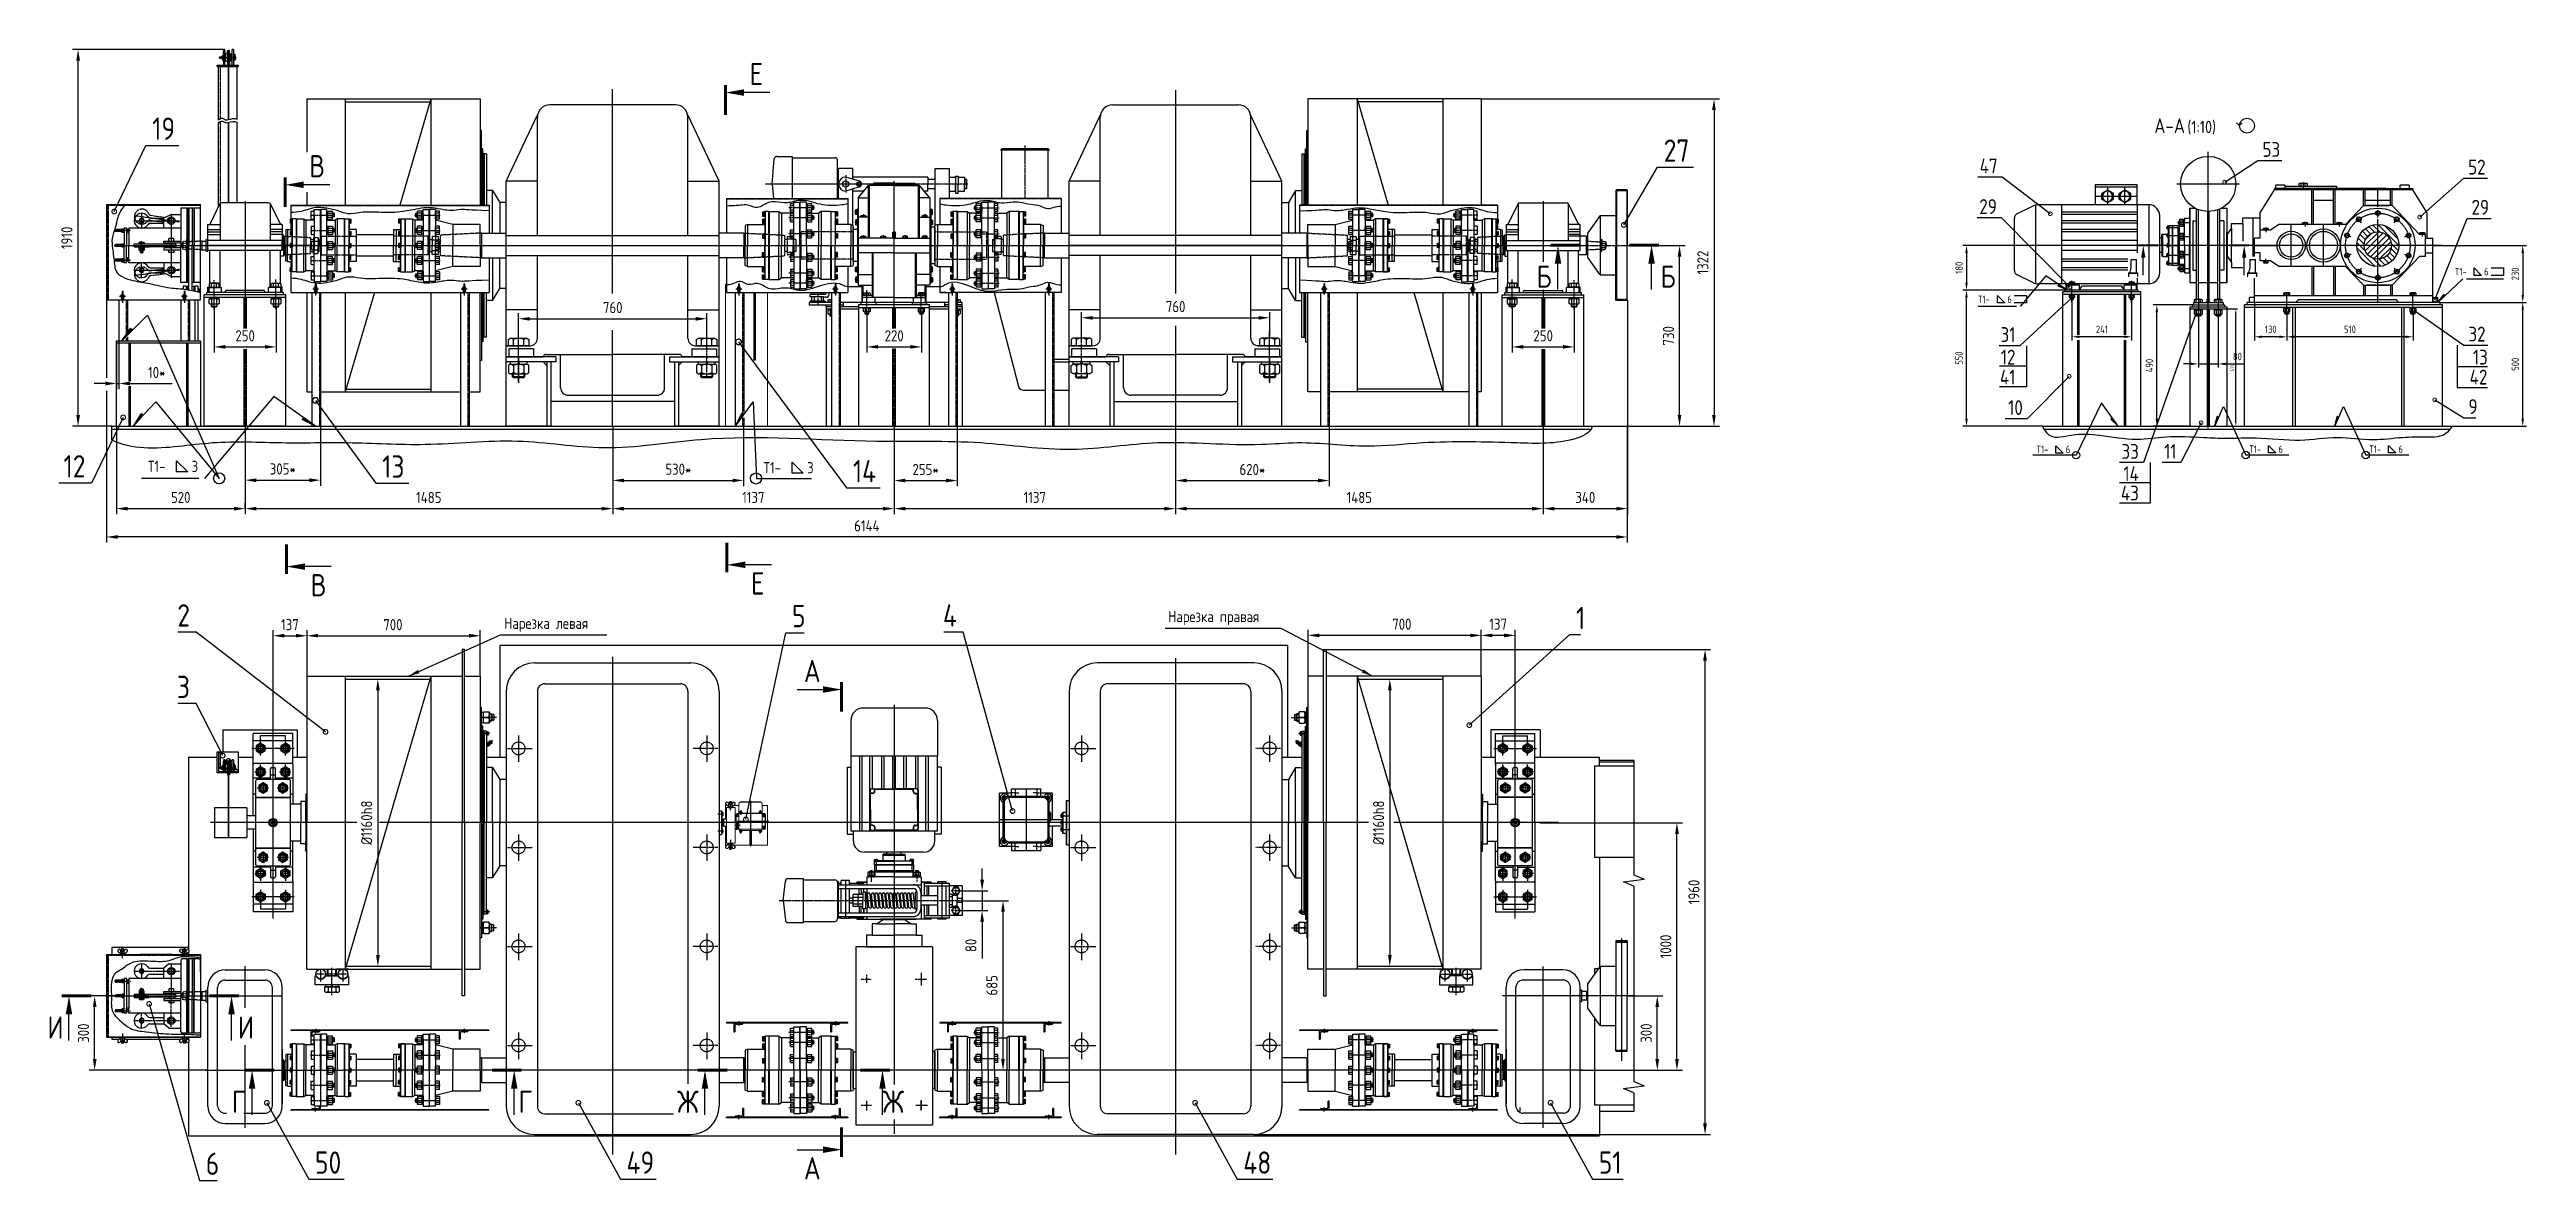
# Model space of a CAD drawing. Header units: millimetres. Extents: x -25976 to -4798, y -663 to 15440.
# Drawn here: x -17890 to -7884, y 10871 to 15440 of the extents above; entities that cross this region are included whole.
import ezdxf
from ezdxf.enums import TextEntityAlignment as Align

# ---------------------------------------------------------------- set-up
doc = ezdxf.new("R2010")
doc.units = ezdxf.units.MM
doc.header["$LTSCALE"] = 0.25
for name, pattern in [('CENTER', [50.8, 31.75, -6.35, 6.35, -6.35]), ('CENTER2', [1.125, 0.75, -0.125, 0.125, -0.125]), ('HIDDEN', [9.525, 6.35, -3.175]), ('осевая', [2, 1.25, -0.25, 0.25, -0.25])]:
    doc.linetypes.add(name, pattern=pattern)
for name, color, linetype in [('Bord', 1, 'Continuous'), ('Cen', 5, 'CENTER'), ('Cent', 5, 'CENTER'), ('Con', 6, 'Continuous'), ('Cont', 6, 'Continuous'), ('Dim', 7, 'Continuous'), ('Hatch', 2, 'Continuous'), ('Hide', 2, 'HIDDEN'), ('Red', 1, 'Continuous'), ('Text', 3, 'Continuous'), ('Textb', 6, 'Continuous')]:
    doc.layers.add(name, color=color, linetype=linetype)
doc.styles.add('Style1', font='romans.shx', dxfattribs={"width": 0.8})
doc.dimstyles.new('LIN15', dxfattribs={"dimscale": 15, "dimtxt": 3, "dimasz": 3, "dimexe": 1.5, "dimexo": 0, "dimgap": 1.5, "dimtad": 1, "dimdec": 0, "dimzin": 13, "dimdsep": 46, "dimtxsty": 'Style1', "dimcen": 0, "dimclrt": 3, "dimadec": 0, "dimazin": 0, "dimtfac": 1, "dimtdec": 0, "dimtmove": 0, "dimatfit": 3, "dimfxl": 1, "dimtolj": 1, "dimtzin": 13, "dimarcsym": 0})
doc.dimstyles.new('LIN_10', dxfattribs={"dimscale": 10, "dimtxt": 3, "dimasz": 3, "dimexe": 1.5, "dimexo": 0, "dimgap": 1.5, "dimtad": 1, "dimdec": 1, "dimzin": 12, "dimtxsty": 'Style1', "dimcen": 0, "dimclrt": 3, "dimadec": 0, "dimazin": 0, "dimtfac": 1, "dimtdec": 1, "dimtmove": 0, "dimatfit": 2, "dimfxl": 1, "dimtolj": 1, "dimtzin": 12, "dimarcsym": 0})
doc.dimstyles.new('Lin_5', dxfattribs={"dimscale": 5, "dimtxt": 3, "dimasz": 3, "dimexe": 1.25, "dimexo": 0, "dimgap": 1.5, "dimtad": 1, "dimdec": 1, "dimtxsty": 'Style1', "dimcen": 2.5, "dimclrt": 3, "dimadec": 0, "dimazin": 0, "dimtfac": 1, "dimtdec": 1, "dimtmove": 0, "dimatfit": 0, "dimfxl": 1, "dimarcsym": 0})
doc.dimstyles.new('Poz10', dxfattribs={"dimscale": 10, "dimtxt": 6, "dimasz": 3, "dimexe": 1.25, "dimexo": 0, "dimgap": 1.5, "dimtad": 2, "dimtoh": 1, "dimtxsty": 'Style1', "dimblk": 'DOTSMALL', "dimcen": 2.5, "dimclrt": 6, "dimadec": 0, "dimazin": 0, "dimtfac": 1, "dimtmove": 0, "dimatfit": 3, "dimldrblk": 'DOTSMALL', "dimfxl": 1, "dimarcsym": 0})
doc.dimstyles.new('Poz15', dxfattribs={"dimscale": 15, "dimtxt": 6, "dimasz": 2.5, "dimexe": 1.25, "dimexo": 0, "dimgap": 1.5, "dimtad": 2, "dimtoh": 1, "dimtxsty": 'Style1', "dimblk": 'DOTSMALL', "dimcen": 2.5, "dimclrt": 6, "dimadec": 0, "dimazin": 0, "dimtfac": 1, "dimtmove": 0, "dimatfit": 3, "dimldrblk": 'DOTSMALL', "dimfxl": 1, "dimarcsym": 0})
doc.dimstyles.new('Poz_15', dxfattribs={"dimscale": 15, "dimtxt": 6, "dimasz": 3, "dimexe": 1.25, "dimexo": 0, "dimgap": 1.5, "dimtad": 2, "dimtih": 1, "dimtoh": 1, "dimdec": 0, "dimtxsty": 'Style1', "dimblk": 'DOTSMALL', "dimcen": 2.5, "dimclrt": 6, "dimadec": 0, "dimazin": 0, "dimtfac": 1, "dimtdec": 0, "dimtmove": 0, "dimatfit": 3, "dimldrblk": 'DOTSMALL', "dimfxl": 1, "dimarcsym": 0})
doc.dimstyles.new('Svarka15', dxfattribs={"dimscale": 15, "dimtxt": 3, "dimasz": 4, "dimexe": 1.25, "dimexo": 0, "dimgap": 1.5, "dimtad": 1, "dimtoh": 1, "dimtxsty": 'Standard', "dimblk": 'Arrow', "dimcen": 2.5, "dimclrt": 3, "dimadec": 0, "dimazin": 0, "dimtfac": 1, "dimtmove": 0, "dimatfit": 3, "dimldrblk": 'Arrow', "dimfxl": 1, "dimarcsym": 0})
doc.dimstyles.new('Svarka_10', dxfattribs={"dimscale": 10, "dimtxt": 3, "dimasz": 4, "dimexe": 1.25, "dimexo": 0, "dimgap": 1, "dimtad": 1, "dimtoh": 1, "dimdec": 0, "dimtxsty": 'Style1', "dimblk": 'Arrow', "dimcen": 2.5, "dimclrt": 3, "dimadec": 0, "dimazin": 0, "dimtfac": 1, "dimtdec": 0, "dimtmove": 0, "dimatfit": 3, "dimldrblk": 'Arrow', "dimfxl": 1, "dimarcsym": 0})

msp = doc.modelspace()

# ---------------------------------------------------------------- texts
at = {"layer": 'Dim', "color": 6, "style": 'Style1'}
for s, insert, char_height, width, attachment_point in [('19', (-17475.46052, 15074.85927), 90, 95.6128, 7), ('27', (-11369.24583, 14986.21098), 90, 95.6128, 7), ('53', (-8950.52738, 15005.91903), 60, 242.2031, 7), ('47', (-10020.40177, 14939.23802), 60, 160.3106, 9), ('52', (-8119.56082, 14934.6528), 60, 209.7932, 7), ('29', (-10023.28333, 14775.16348), 60, 298.4419, 9), ('29', (-8105.86982, 14772.40266), 60, 196.1022956, 7), ('\\P31', (-9948.27456, 14258.07585), 60, 222.8989, 9), ('32', (-8118.35806, 14259.86646), 60, 242.2031, 7), ('\\P\\P12', (-9948.27456, 14166.78153), 60, 222.8989, 9), ('\\P\\P13', (-8040.09482, 14166.78153), 60, 268.3343517, 9), ('\\P\\P41', (-9948.27456, 14086.19305), 60, 222.8989, 9), ('\\P\\P42', (-8041.7755, 14086.19305), 60, 266.6536744, 9), ('10', (-9918.53896, 13963.08709), 60, 251.4574, 9), ('9', (-8118.35806, 13967.03655), 60, 242.2031, 7), ('33', (-9449.66029, 13785.78293), 60, 142.7533, 9), ('11', (-9297.59687, 13785.78293), 60, 142.7533, 9), ('12', (-17744.96326, 13710.7892), 90, 95.6128, 9), ('13', (-16546.5547, 13709.85711), 90, 92.8432, 7), ('14', (-14645.00447, 13691.04882), 90, 95.3256186, 7), ('14', (-9449.66029, 13696.04078), 60, 142.7533, 9), ('43', (-9449.66029, 13617.75516), 60, 142.7533, 9), ('2', (-17322.73286, 13108.49474), 90, 33.8931, 9), ('5', (-14890.65924, 13105.78557), 90, 43.8128471, 7), ('4', (-14224.46033, 13108.21028), 90, 33.8931, 9), ('1', (-11723.17091, 13098.15123), 90, 95.6128, 7), ('3', (-17322.73286, 12819.57822), 90, 33.8931, 9), ('6', (-17258.86861, 10893.15077), 90, 95.6128, 7), ('50', (-16817.71329, 10897.80433), 90, 95.6128, 7), ('49', (-15559.17439, 10897.80433), 90, 95.6128, 7), ('48', (-13067.78106, 10897.80433), 90, 95.6128, 7), ('51', (-11631.54596, 10897.80433), 90, 95.6128, 7)]:
    msp.add_mtext(s, dxfattribs=dict(at, insert=insert, char_height=char_height, width=width, attachment_point=attachment_point))
at = {"layer": 'Dim', "color": 3, "attachment_point": 5, "style": 'Style1'}
for s, insert, char_height in [('\\A1;80', (-9051.57474, 14199.27702), 30), ('\\A1;6144', (-14588.27152, 13515.27293), 45)]:
    msp.add_mtext(s, dxfattribs=dict(at, insert=insert, char_height=char_height))
at = {"layer": 'Text', "style": 'Style1', "width": 0.8}
for s, p in [('Нарезка левая', (-16053.63153, 13098.96651)), ('Нарезка правая', (-13371.10904, 13126.24761))]:
    msp.add_text(s, height=45, dxfattribs=at).set_placement(p)

# ---------------------------------------------------------------- blocks, each defined once
blk = doc.blocks.new('80350100000500100000112982')
at = {"ltscale": 0.0186}
for p, q in [((-2, 7), (-7, 7)), ((-7, 7), (-7, 6)), ((-7, 6), (-7, -6)), ((-7, 4), (-7, 5)), ((-2, 4), (-7, 4)), ((-2, -7), (-2, 7)), ((-2, 6), (-2, -6)), ((0, 6), (-2, 6)), ((-2, 0), (0, 1)), ((0, 0), (-2, -1)), ((0, -6), (0, 6)), ((-2, -4), (-7, -4)), ((-7, -4), (-7, -5)), ((-7, -6), (-7, -7)), ((-7, -7), (-2, -7)), ((-2, -6), (0, -6))]:
    blk.add_line(p, q, dxfattribs=at)
blk.add_arc((1, 0), 8.44, 155.1221, 204.8779, dxfattribs=at)
blk = doc.blocks.new('*D192')
at = {"layer": 'Dim', "color": 0, "lineweight": -2, "transparency": 16777216}
for p, q in [((-14588, 14371), (-14588, 14216)), ((-14368, 14371), (-14368, 14216)), ((-14543, 14238), (-14413, 14238))]:
    blk.add_line(p, q, dxfattribs=at)
at = {"layer": 'Dim', "color": 0, "transparency": 16777216}
for points in [[(-14543, 14246), (-14543, 14231), (-14588, 14238)], [(-14413, 14246), (-14413, 14231), (-14368, 14238)]]:
    blk.add_solid(points, dxfattribs=at)
at = {"layer": 'Dim', "color": 3, "transparency": 16777216, "insert": (-14478, 14283), "char_height": 45, "attachment_point": 5, "style": 'Style1'}
blk.add_mtext('\\A1;220', dxfattribs=at)
blk = doc.blocks.new('*D193')
at = {"layer": 'Dim', "color": 0, "lineweight": -2, "transparency": 16777216}
for p, q in [((-13721, 14273), (-13721, 14378)), ((-13676, 14356), (-13006, 14356)), ((-12961, 14273), (-12961, 14378))]:
    blk.add_line(p, q, dxfattribs=at)
at = {"layer": 'Dim', "color": 0, "transparency": 16777216}
for points in [[(-13676, 14363), (-13676, 14348), (-13721, 14356)], [(-13006, 14363), (-13006, 14348), (-12961, 14356)]]:
    blk.add_solid(points, dxfattribs=at)
at = {"layer": 'Dim', "color": 3, "transparency": 16777216, "insert": (-13341, 14401), "char_height": 45, "attachment_point": 5, "style": 'Style1'}
blk.add_mtext('\\A1;760', dxfattribs=at)
blk = doc.blocks.new('*D194')
at = {"layer": 'Dim', "color": 0, "lineweight": -2, "transparency": 16777216}
for p, q in [((-11981, 14400), (-11981, 14216)), ((-11731, 14400), (-11731, 14216)), ((-11936, 14238), (-11776, 14238))]:
    blk.add_line(p, q, dxfattribs=at)
at = {"layer": 'Dim', "color": 0, "transparency": 16777216}
for points in [[(-11936, 14246), (-11936, 14231), (-11981, 14238)], [(-11776, 14246), (-11776, 14231), (-11731, 14238)]]:
    blk.add_solid(points, dxfattribs=at)
at = {"layer": 'Dim', "color": 3, "transparency": 16777216, "insert": (-11856, 14283), "char_height": 45, "attachment_point": 5, "style": 'Style1'}
blk.add_mtext('\\A1;250', dxfattribs=at)
blk = doc.blocks.new('*D195')
at = {"layer": 'Dim', "color": 0, "lineweight": -2, "transparency": 16777216}
for p, q in [((-11518, 14648), (-11283, 14648)), ((-11305, 13963), (-11305, 14603)), ((-11691, 13918), (-11283, 13918))]:
    blk.add_line(p, q, dxfattribs=at)
at = {"layer": 'Dim', "color": 0, "transparency": 16777216}
for points in [[(-11313, 14603), (-11298, 14603), (-11305, 14648)], [(-11313, 13963), (-11298, 13963), (-11305, 13918)]]:
    blk.add_solid(points, dxfattribs=at)
at = {"layer": 'Dim', "color": 3, "transparency": 16777216, "insert": (-11350, 14283), "char_height": 45, "attachment_point": 5, "rotation": 90, "style": 'Style1'}
blk.add_mtext('\\A1;730', dxfattribs=at)
blk = doc.blocks.new('A0C5000')
at = {"color": 5, "linetype": 'осевая', "ltscale": 0.9}
for p, q in [((-20, 0), (20, 0)), ((0, -20), (0, 20))]:
    blk.add_line(p, q, dxfattribs=at)
at = {"ltscale": 0.9}
for p, q in [((-15, 7), (-15, -7)), ((-2, 16), (-13, 10)), ((13, 10), (2, 16)), ((15, -7), (15, 7)), ((-13, -10), (-2, -16)), ((2, -16), (13, -10))]:
    blk.add_line(p, q, dxfattribs=at)
blk.add_circle((0, 0), 13.5, dxfattribs=at)
for start, end in [(144.62, 155.38), (84.62, 95.38), (24.62, 35.38), (204.62, 215.38), (264.62, 275.38), (324.62, 335.38)]:
    blk.add_arc((0, 0), 16.5, start, end, dxfattribs=at)
blk = doc.blocks.new('*D190')
at = {"layer": 'Dim', "color": 0, "lineweight": -2, "transparency": 16777216}
for p, q in [((-15995, 14273), (-15995, 14374)), ((-15950, 14352), (-15280, 14352)), ((-15235, 14243), (-15235, 14374))]:
    blk.add_line(p, q, dxfattribs=at)
at = {"layer": 'Dim', "color": 0, "transparency": 16777216}
for points in [[(-15950, 14359), (-15950, 14344), (-15995, 14352)], [(-15280, 14359), (-15280, 14344), (-15235, 14352)]]:
    blk.add_solid(points, dxfattribs=at)
at = {"layer": 'Dim', "color": 3, "transparency": 16777216, "insert": (-15615, 14397), "char_height": 45, "attachment_point": 5, "style": 'Style1'}
blk.add_mtext('\\A1;760', dxfattribs=at)
blk = doc.blocks.new('*D191')
at = {"layer": 'Dim', "color": 0, "lineweight": -2, "transparency": 16777216}
for p, q in [((-17225, 14400), (-17225, 14216)), ((-16975, 14400), (-16975, 14216)), ((-17180, 14238), (-17020, 14238))]:
    blk.add_line(p, q, dxfattribs=at)
at = {"layer": 'Dim', "color": 0, "transparency": 16777216}
for points in [[(-17180, 14246), (-17180, 14231), (-17225, 14238)], [(-17020, 14246), (-17020, 14231), (-16975, 14238)]]:
    blk.add_solid(points, dxfattribs=at)
at = {"layer": 'Dim', "color": 3, "transparency": 16777216, "insert": (-17100, 14283), "char_height": 45, "attachment_point": 5, "style": 'Style1'}
blk.add_mtext('\\A1;250', dxfattribs=at)
blk = doc.blocks.new('*D196')
at = {"layer": 'Dim', "color": 0, "lineweight": -2, "transparency": 16777216}
for p, q in [((-17100, 13918), (-17100, 13677)), ((-16795, 13918), (-16795, 13677)), ((-17055, 13700), (-16840, 13700))]:
    blk.add_line(p, q, dxfattribs=at)
at = {"layer": 'Dim', "color": 0, "transparency": 16777216}
for points in [[(-17055, 13707), (-17055, 13692), (-17100, 13700)], [(-16840, 13707), (-16840, 13692), (-16795, 13700)]]:
    blk.add_solid(points, dxfattribs=at)
at = {"layer": 'Dim', "color": 3, "transparency": 16777216, "insert": (-16948, 13745), "char_height": 45, "attachment_point": 5, "style": 'Style1'}
blk.add_mtext('\\A1;305*', dxfattribs=at)
blk = doc.blocks.new('*D197')
at = {"layer": 'Dim', "color": 0, "lineweight": -2, "transparency": 16777216}
for p, q in [((-13341, 13918), (-13341, 13676)), ((-12721, 13918), (-12721, 13676)), ((-13296, 13698), (-12766, 13698))]:
    blk.add_line(p, q, dxfattribs=at)
at = {"layer": 'Dim', "color": 0, "transparency": 16777216}
for points in [[(-13296, 13706), (-13296, 13691), (-13341, 13698)], [(-12766, 13706), (-12766, 13691), (-12721, 13698)]]:
    blk.add_solid(points, dxfattribs=at)
at = {"layer": 'Dim', "color": 3, "transparency": 16777216, "insert": (-13031, 13743), "char_height": 45, "attachment_point": 5, "style": 'Style1'}
blk.add_mtext('\\A1;620*', dxfattribs=at)
blk = doc.blocks.new('*D198')
at = {"layer": 'Dim', "color": 0, "lineweight": -2, "transparency": 16777216}
for p, q in [((-15615, 13918), (-15615, 13676)), ((-15086, 13918), (-15086, 13676)), ((-15570, 13699), (-15131, 13699))]:
    blk.add_line(p, q, dxfattribs=at)
at = {"layer": 'Dim', "color": 0, "transparency": 16777216}
for points in [[(-15570, 13706), (-15570, 13691), (-15615, 13699)], [(-15131, 13706), (-15131, 13691), (-15086, 13699)]]:
    blk.add_solid(points, dxfattribs=at)
at = {"layer": 'Dim', "color": 3, "transparency": 16777216, "insert": (-15350, 13744), "char_height": 45, "attachment_point": 5, "style": 'Style1'}
blk.add_mtext('\\A1;530*', dxfattribs=at)
blk = doc.blocks.new('*D199')
at = {"layer": 'Dim', "color": 0, "lineweight": -2, "transparency": 16777216}
for p, q in [((-14478, 13918), (-14478, 13676)), ((-14223, 13918), (-14223, 13676)), ((-14433, 13698), (-14268, 13698))]:
    blk.add_line(p, q, dxfattribs=at)
at = {"layer": 'Dim', "color": 0, "transparency": 16777216}
for points in [[(-14433, 13706), (-14433, 13691), (-14478, 13698)], [(-14268, 13706), (-14268, 13691), (-14223, 13698)]]:
    blk.add_solid(points, dxfattribs=at)
at = {"layer": 'Dim', "color": 3, "transparency": 16777216, "insert": (-14351, 13743), "char_height": 45, "attachment_point": 5, "style": 'Style1'}
blk.add_mtext('\\A1;255*', dxfattribs=at)
blk = doc.blocks.new('*D200')
at = {"layer": 'Dim', "color": 0, "lineweight": -2, "transparency": 16777216}
for p, q in [((-16850, 12908), (-16850, 13094)), ((-16805, 13071), (-16195, 13071)), ((-16150, 12908), (-16150, 13094))]:
    blk.add_line(p, q, dxfattribs=at)
at = {"layer": 'Dim', "color": 0, "transparency": 16777216}
for points in [[(-16805, 13079), (-16805, 13064), (-16850, 13071)], [(-16195, 13079), (-16195, 13064), (-16150, 13071)]]:
    blk.add_solid(points, dxfattribs=at)
at = {"layer": 'Dim', "color": 3, "transparency": 16777216, "insert": (-16503, 13116), "char_height": 45, "attachment_point": 5, "style": 'Style1'}
blk.add_mtext('\\A1;700', dxfattribs=at)
blk = doc.blocks.new('*D201')
at = {"layer": 'Dim', "color": 0, "lineweight": -2, "transparency": 16777216}
for p, q in [((-12806, 12908), (-12806, 13095)), ((-12761, 13073), (-12151, 13073)), ((-12106, 12908), (-12106, 13095))]:
    blk.add_line(p, q, dxfattribs=at)
at = {"layer": 'Dim', "color": 0, "transparency": 16777216}
for points in [[(-12761, 13080), (-12761, 13065), (-12806, 13073)], [(-12151, 13080), (-12151, 13065), (-12106, 13073)]]:
    blk.add_solid(points, dxfattribs=at)
at = {"layer": 'Dim', "color": 3, "transparency": 16777216, "insert": (-12427, 13118), "char_height": 45, "attachment_point": 5, "style": 'Style1'}
blk.add_mtext('\\A1;700', dxfattribs=at)
blk = doc.blocks.new('*D202')
at = {"layer": 'Dim', "color": 0, "lineweight": -2, "transparency": 16777216}
for p, q in [((-11516, 11616), (-11373, 11616)), ((-11395, 11361), (-11395, 11571)), ((-11706, 11316), (-11373, 11316))]:
    blk.add_line(p, q, dxfattribs=at)
at = {"layer": 'Dim', "color": 0, "transparency": 16777216}
for points in [[(-11403, 11571), (-11388, 11571), (-11395, 11616)], [(-11403, 11361), (-11388, 11361), (-11395, 11316)]]:
    blk.add_solid(points, dxfattribs=at)
at = {"layer": 'Dim', "color": 3, "transparency": 16777216, "insert": (-11440, 11466), "char_height": 45, "attachment_point": 5, "rotation": 90, "style": 'Style1'}
blk.add_mtext('\\A1;300', dxfattribs=at)
blk = doc.blocks.new('*D203')
at = {"layer": 'Dim', "color": 0, "lineweight": -2, "transparency": 16777216}
for p, q in [((-14203, 12001), (-14016, 12001)), ((-14038, 11361), (-14038, 11956)), ((-14013, 11316), (-14061, 11316))]:
    blk.add_line(p, q, dxfattribs=at)
at = {"layer": 'Dim', "color": 0, "transparency": 16777216}
for points in [[(-14046, 11956), (-14031, 11956), (-14038, 12001)], [(-14046, 11361), (-14031, 11361), (-14038, 11316)]]:
    blk.add_solid(points, dxfattribs=at)
at = {"layer": 'Dim', "color": 3, "transparency": 16777216, "insert": (-14083, 11659), "char_height": 45, "attachment_point": 5, "rotation": 90, "style": 'Style1'}
blk.add_mtext('\\A1;685', dxfattribs=at)
blk = doc.blocks.new('svarka02')
at = {"layer": 'Text'}
for p, q in [((9.73, 1.5), (9.73, 4.5)), ((9.73, 4.5), (12.73, 1.5)), ((12.73, 1.5), (9.73, 1.5))]:
    blk.add_line(p, q, dxfattribs=at)
at = {"layer": 'Text', "style": 'Style1', "width": 0.8}
for tag, p in [('Т1-', (2, 1.5)), ('6', (13.78, 1.5))]:
    blk.add_attdef(tag, p, '', height=3, dxfattribs=at)
blk = doc.blocks.new('svarka04')
at = {"layer": 'Text'}
blk.add_circle((0, 0), 1.5, dxfattribs=at)
blk = doc.blocks.new('Arrow')
blk.add_hatch(color=256).paths.add_polyline_path([(0, 0), (-1, 0), (-1, -0.17)])
blk.add_line((-1, 0), (-1, -0.17))
at = {"color": 0, "linetype": 'ByBlock', "lineweight": -2}
for q in [(-1, 0), (-1, -0.17)]:
    blk.add_line((0, 0), q, dxfattribs=at)
blk = doc.blocks.new('_DotSmall')
at = {"color": 0, "linetype": 'ByBlock', "const_width": 0.5}
blk.add_lwpolyline([(-0.0625, 0, 1), (0.0625, 0, 1)], format="xyb", close=True, dxfattribs=at)
blk = doc.blocks.new('A0C0001')
at = {"ltscale": 0.48}
for p, q in [((-5, 2), (-5, -2)), ((-1, 5), (-4, 3)), ((4, 3), (1, 5)), ((5, -2), (5, 2)), ((-4, -3), (-1, -5)), ((1, -5), (4, -3))]:
    blk.add_line(p, q, dxfattribs=at)
blk.add_circle((0, 0), 4.5, dxfattribs=at)
for start, end in [(143.4466, 156.5534), (83.4466, 96.5534), (23.4466, 36.5534), (203.4466, 216.5534), (263.4466, 276.5534), (323.4466, 336.5534)]:
    blk.add_arc((0, 0), 5.45, start, end, dxfattribs=at)
blk = doc.blocks.new('RAZREZ05')
at = {"layer": 'Text', "const_width": 0.8}
blk.add_lwpolyline([(-2, 0), (6, 0)], dxfattribs=at)
at = {"layer": 'Text'}
blk.add_lwpolyline([(0, 0, 0, 1.76, 0), (0, -5, 1.76, 1.76, 0)], format="xyseb", dxfattribs=at)
blk.add_lwpolyline([(0, -12), (0, -5)], dxfattribs=at)
at = {"layer": 'Textb', "style": 'Style1', "width": 0.8}
blk.add_attdef('А', text='', height=6, dxfattribs=at).set_placement((-1.7, -11.5, 39), align=Align.RIGHT)
blk = doc.blocks.new('A0C7001')
at = {"ltscale": 0.48}
for p, q in [((-23, 11), (-23, -11)), ((-2, 25), (-21, 14)), ((21, 14), (2, 25)), ((23, -11), (23, 11)), ((-21, -14), (-2, -25)), ((2, -25), (21, -14))]:
    blk.add_line(p, q, dxfattribs=at)
blk.add_circle((0, 0), 20.7, dxfattribs=at)
for start, end in [(145.3468, 154.6532), (85.3468, 94.6532), (25.3468, 34.6532), (205.3468, 214.6532), (265.3468, 274.6532), (325.3468, 334.6532)]:
    blk.add_arc((0, 0), 25.4, start, end, dxfattribs=at)
blk = doc.blocks.new('*D204')
at = {"layer": 'Dim', "color": 0, "lineweight": -2, "transparency": 16777216}
for p, q in [((-8982, 14418), (-8982, 14264)), ((-8852, 14371), (-8852, 14264)), ((-8882, 14279), (-8952, 14279))]:
    blk.add_line(p, q, dxfattribs=at)
at = {"layer": 'Dim', "color": 0, "transparency": 16777216}
for points in [[(-8952, 14284), (-8952, 14274), (-8982, 14279)], [(-8882, 14284), (-8882, 14274), (-8852, 14279)]]:
    blk.add_solid(points, dxfattribs=at)
at = {"layer": 'Dim', "color": 3, "transparency": 16777216, "insert": (-8917, 14309), "char_height": 30, "attachment_point": 5, "style": 'Style1'}
blk.add_mtext('\\A1;130', dxfattribs=at)
blk = doc.blocks.new('*D205')
at = {"layer": 'Dim', "color": 0, "lineweight": -2, "transparency": 16777216}
for p, q in [((-9720, 14429), (-9720, 14264)), ((-9479, 14429), (-9479, 14264)), ((-9509, 14279), (-9690, 14279))]:
    blk.add_line(p, q, dxfattribs=at)
at = {"layer": 'Dim', "color": 0, "transparency": 16777216}
for points in [[(-9690, 14284), (-9690, 14274), (-9720, 14279)], [(-9509, 14284), (-9509, 14274), (-9479, 14279)]]:
    blk.add_solid(points, dxfattribs=at)
at = {"layer": 'Dim', "color": 3, "transparency": 16777216, "insert": (-9599, 14309), "char_height": 30, "attachment_point": 5, "style": 'Style1'}
blk.add_mtext('\\A1;241', dxfattribs=at)
blk = doc.blocks.new('A0C3001')
at = {"ltscale": 0.48}
for p, q in [((-9, 4), (-9, -4)), ((-1, 10), (-8, 6)), ((8, 6), (1, 10)), ((9, -4), (9, 4)), ((-8, -6), (-1, -10)), ((1, -10), (8, -6))]:
    blk.add_line(p, q, dxfattribs=at)
blk.add_circle((0, 0), 8.1, dxfattribs=at)
for start, end in [(145.2409, 154.7591), (85.2409, 94.7591), (25.2409, 34.7591), (205.2409, 214.7591), (265.2409, 274.7591), (325.2409, 334.7591)]:
    blk.add_arc((0, 0), 9.95, start, end, dxfattribs=at)
blk = doc.blocks.new('*D206')
at = {"layer": 'Dim', "color": 0, "lineweight": -2, "transparency": 16777216}
for p, q in [((-8852, 14371), (-8852, 14264)), ((-8342, 14371), (-8342, 14264)), ((-8372, 14279), (-8822, 14279))]:
    blk.add_line(p, q, dxfattribs=at)
at = {"layer": 'Dim', "color": 0, "transparency": 16777216}
for points in [[(-8822, 14284), (-8822, 14274), (-8852, 14279)], [(-8372, 14284), (-8372, 14274), (-8342, 14279)]]:
    blk.add_solid(points, dxfattribs=at)
at = {"layer": 'Dim', "color": 3, "transparency": 16777216, "insert": (-8597, 14309), "char_height": 30, "attachment_point": 5, "style": 'Style1'}
blk.add_mtext('\\A1;510', dxfattribs=at)
blk = doc.blocks.new('A0C3000')
at = {"ltscale": 0.48}
for p, q in [((-9, 4), (-9, -4)), ((-1, 10), (-8, 6)), ((8, 6), (1, 10)), ((9, -4), (9, 4)), ((-8, -6), (-1, -10)), ((1, -10), (8, -6))]:
    blk.add_line(p, q, dxfattribs=at)
at = {"color": 5, "linetype": 'CENTER', "ltscale": 0.48}
blk.add_line((0, -13), (0, 13), dxfattribs=at)
at = {"ltscale": 0.48}
blk.add_circle((0, 0), 8.1, dxfattribs=at)
for start, end in [(145.2409, 154.7591), (85.2409, 94.7591), (25.2409, 34.7591), (205.2409, 214.7591), (265.2409, 274.7591), (325.2409, 334.7591)]:
    blk.add_arc((0, 0), 9.95, start, end, dxfattribs=at)
blk = doc.blocks.new('120350101000005100010001200')
at = {"color": 5, "linetype": 'CENTER', "ltscale": 0.496}
for p, q in [((0, 0), (-11, 0)), ((12, 0), (39, 0))]:
    blk.add_line(p, q, dxfattribs=at)
at = {"ltscale": 0.496}
for p, q in [((-6, 10), (-8, 8)), ((-8, 8), (-8, -8)), ((-6, 5), (-8, 7)), ((0, 10), (-6, 10)), ((0, 5), (-6, 5)), ((0, -10), (0, 10)), ((15, 9), (12, 9)), ((12, 9), (12, -9)), ((12, 0), (15, 1)), ((12, -1), (15, 0)), ((16, 10), (15, 8)), ((15, -9), (15, 9)), ((15, -8), (15, 8)), ((15, 7), (16, 5)), ((25, 10), (16, 10)), ((16, 5), (25, 5)), ((26, 8), (25, 10)), ((25, 5), (26, 7)), ((26, -8), (26, 8)), ((26, 6), (33, 6)), ((33, 6), (35, 4)), ((33, 6), (33, -6)), ((35, 4), (35, -4)), ((-6, -5), (-8, -7)), ((-8, -8), (-6, -10)), ((0, -5), (-6, -5)), ((-6, -10), (0, -10)), ((12, -9), (15, -9)), ((15, -7), (16, -5)), ((15, -8), (16, -10)), ((16, -5), (25, -5)), ((16, -10), (25, -10)), ((25, -5), (26, -7)), ((25, -10), (26, -8)), ((33, -6), (26, -6)), ((35, -4), (33, -6))]:
    blk.add_line(p, q, dxfattribs=at)
at = {"color": 1, "ltscale": 0.496}
for p, q in [((26, 5), (34, 5)), ((26, -5), (34, -5))]:
    blk.add_line(p, q, dxfattribs=at)
at = {"ltscale": 0.496}
for centre, radius, start, end in [((4, 0), 11.8, 155.1221, 204.8779), ((27, 0), 12.1, 155.7659, 204.2341), ((14, 0), 12.1, 335.7659, 24.2341)]:
    blk.add_arc(centre, radius, start, end, dxfattribs=at)
blk = doc.blocks.new('svarka01')
at = {"layer": 'Text'}
for p, q in [((8.2, 5), (11.2, 2)), ((8.2, 2), (8.2, 5)), ((11.2, 2), (8.2, 2)), ((15, 5), (20, 5)), ((20, 2), (15, 2)), ((20, 5), (20, 2))]:
    blk.add_line(p, q, dxfattribs=at)
at = {"layer": 'Text', "style": 'Style1', "width": 0.8}
for tag, p in [('Т1-', (0.4, 2)), ('6', (12.2, 2))]:
    blk.add_attdef(tag, p, '', height=3, dxfattribs=at)
blk = doc.blocks.new('*D207')
at = {"layer": 'Dim', "color": 0, "lineweight": -2, "transparency": 16777216}
for p, q in [((-17100, 13918), (-17100, 13562)), ((-15615, 13918), (-15615, 13562)), ((-17055, 13585), (-15660, 13585))]:
    blk.add_line(p, q, dxfattribs=at)
at = {"layer": 'Dim', "color": 0, "transparency": 16777216}
for points in [[(-17055, 13592), (-17055, 13577), (-17100, 13585)], [(-15660, 13592), (-15660, 13577), (-15615, 13585)]]:
    blk.add_solid(points, dxfattribs=at)
at = {"layer": 'Dim', "color": 3, "transparency": 16777216, "insert": (-16358, 13630), "char_height": 45, "attachment_point": 5, "style": 'Style1'}
blk.add_mtext('\\A1;1485', dxfattribs=at)
blk = doc.blocks.new('*D208')
at = {"layer": 'Dim', "color": 0, "lineweight": -2, "transparency": 16777216}
for p, q in [((-15615, 13918), (-15615, 13562)), ((-14478, 13918), (-14478, 13562)), ((-15570, 13585), (-14523, 13585))]:
    blk.add_line(p, q, dxfattribs=at)
at = {"layer": 'Dim', "color": 0, "transparency": 16777216}
for points in [[(-15570, 13592), (-15570, 13577), (-15615, 13585)], [(-14523, 13592), (-14523, 13577), (-14478, 13585)]]:
    blk.add_solid(points, dxfattribs=at)
at = {"layer": 'Dim', "color": 3, "transparency": 16777216, "insert": (-15047, 13630), "char_height": 45, "attachment_point": 5, "style": 'Style1'}
blk.add_mtext('\\A1;1137', dxfattribs=at)
blk = doc.blocks.new('*D209')
at = {"layer": 'Dim', "color": 0, "lineweight": -2, "transparency": 16777216}
for p, q in [((-14478, 13918), (-14478, 13562)), ((-13341, 13918), (-13341, 13562)), ((-14433, 13585), (-13386, 13585))]:
    blk.add_line(p, q, dxfattribs=at)
at = {"layer": 'Dim', "color": 0, "transparency": 16777216}
for points in [[(-14433, 13592), (-14433, 13577), (-14478, 13585)], [(-13386, 13592), (-13386, 13577), (-13341, 13585)]]:
    blk.add_solid(points, dxfattribs=at)
at = {"layer": 'Dim', "color": 3, "transparency": 16777216, "insert": (-13910, 13630), "char_height": 45, "attachment_point": 5, "style": 'Style1'}
blk.add_mtext('\\A1;1137', dxfattribs=at)
blk = doc.blocks.new('*D210')
at = {"layer": 'Dim', "color": 0, "lineweight": -2, "transparency": 16777216}
for p, q in [((-13341, 13918), (-13341, 13562)), ((-11856, 13918), (-11856, 13562)), ((-13296, 13585), (-11901, 13585))]:
    blk.add_line(p, q, dxfattribs=at)
at = {"layer": 'Dim', "color": 0, "transparency": 16777216}
for points in [[(-13296, 13592), (-13296, 13577), (-13341, 13585)], [(-11901, 13592), (-11901, 13577), (-11856, 13585)]]:
    blk.add_solid(points, dxfattribs=at)
at = {"layer": 'Dim', "color": 3, "transparency": 16777216, "insert": (-12599, 13630), "char_height": 45, "attachment_point": 5, "style": 'Style1'}
blk.add_mtext('\\A1;1485', dxfattribs=at)
blk = doc.blocks.new('ZNAK02')
at = {"layer": 'Textb', "style": 'Style1', "width": 0.8}
blk.add_attdef('А-А', text='', height=6, dxfattribs=at).set_placement((13.9, -0.1), align=Align.RIGHT)
blk.add_attdef('SC(1)', (14.9, -0.1), '', height=5, dxfattribs=at)
blk = doc.blocks.new('RAZREZ02')
at = {"layer": 'Text'}
blk.add_lwpolyline([(-12, 0), (-5, 0)], dxfattribs=at)
blk.add_lwpolyline([(0, 0, 0, 1.76, 0), (-5, 0, 1.76, 1.76, 0)], format="xyseb", dxfattribs=at)
at = {"layer": 'Text', "const_width": 0.8}
blk.add_lwpolyline([(0, 6), (0, -2)], dxfattribs=at)
at = {"layer": 'Textb', "style": 'Style1', "width": 0.8}
blk.add_attdef('А', (-10.16, -8), '', height=6, dxfattribs=at)
blk = doc.blocks.new('*D211')
at = {"layer": 'Dim', "color": 0, "lineweight": -2, "transparency": 16777216}
for p, q in [((-9952, 14648), (-10161, 14648)), ((-10146, 14618), (-10146, 14498)), ((-9747, 14468), (-10161, 14468))]:
    blk.add_line(p, q, dxfattribs=at)
at = {"layer": 'Dim', "color": 0, "transparency": 16777216}
for points in [[(-10151, 14618), (-10141, 14618), (-10146, 14648)], [(-10151, 14498), (-10141, 14498), (-10146, 14468)]]:
    blk.add_solid(points, dxfattribs=at)
at = {"layer": 'Dim', "color": 3, "transparency": 16777216, "insert": (-10176, 14558), "char_height": 30, "attachment_point": 5, "rotation": 90, "style": 'Style1'}
blk.add_mtext('\\A1;180', dxfattribs=at)
blk = doc.blocks.new('1')
at = {"layer": 'Cont'}
for q in [(0.1, 4), (2.4, 4)]:
    blk.add_line((1.3, 2.9), q, dxfattribs=at)
blk.add_circle((4.3, 2.9), 3, dxfattribs=at)
blk = doc.blocks.new('RAZREZ03')
at = {"layer": 'Text'}
blk.add_lwpolyline([(0, 0, 0, 1.76, 0), (5, 0, 1.76, 1.76, 0)], format="xyseb", dxfattribs=at)
at = {"layer": 'Text', "const_width": 0.8}
blk.add_lwpolyline([(0, 2), (0, -6)], dxfattribs=at)
at = {"layer": 'Text'}
blk.add_lwpolyline([(12, 0), (5, 0)], dxfattribs=at)
at = {"layer": 'Textb', "style": 'Style1', "width": 0.8}
blk.add_attdef('A', (6.5, 2), '', height=6, dxfattribs=at)
blk = doc.blocks.new('*D212')
at = {"layer": 'Dim', "color": 0, "lineweight": -2, "transparency": 16777216}
for p, q in [((-17183, 15440), (-17797, 15440)), ((-17775, 13963), (-17775, 15395)), ((-17638, 13918), (-17797, 13918))]:
    blk.add_line(p, q, dxfattribs=at)
at = {"layer": 'Dim', "color": 0, "transparency": 16777216}
for points in [[(-17782, 15395), (-17767, 15395), (-17775, 15440)], [(-17782, 13963), (-17767, 13963), (-17775, 13918)]]:
    blk.add_solid(points, dxfattribs=at)
at = {"layer": 'Dim', "color": 3, "transparency": 16777216, "insert": (-17820, 14679), "char_height": 45, "attachment_point": 5, "rotation": 90, "style": 'Style1'}
blk.add_mtext('\\A1;1910', dxfattribs=at)
blk = doc.blocks.new('*D213')
at = {"layer": 'Dim', "color": 0, "lineweight": -2, "transparency": 16777216}
for p, q in [((-9747, 14468), (-10161, 14468)), ((-10146, 13948), (-10146, 14438)), ((-9839, 13918), (-10161, 13918))]:
    blk.add_line(p, q, dxfattribs=at)
at = {"layer": 'Dim', "color": 0, "transparency": 16777216}
for points in [[(-10151, 14438), (-10141, 14438), (-10146, 14468)], [(-10151, 13948), (-10141, 13948), (-10146, 13918)]]:
    blk.add_solid(points, dxfattribs=at)
at = {"layer": 'Dim', "color": 3, "transparency": 16777216, "insert": (-10176, 14193), "char_height": 30, "attachment_point": 5, "rotation": 90, "style": 'Style1'}
blk.add_mtext('\\A1;550', dxfattribs=at)
blk = doc.blocks.new('*D214')
at = {"layer": 'Dim', "color": 0, "lineweight": -2, "transparency": 16777216}
for p, q in [((-8262, 14648), (-7884, 14648)), ((-7899, 14618), (-7899, 14448)), ((-8232, 14418), (-7884, 14418))]:
    blk.add_line(p, q, dxfattribs=at)
at = {"layer": 'Dim', "color": 0, "transparency": 16777216}
for points in [[(-7904, 14618), (-7894, 14618), (-7899, 14648)], [(-7904, 14448), (-7894, 14448), (-7899, 14418)]]:
    blk.add_solid(points, dxfattribs=at)
at = {"layer": 'Dim', "color": 3, "transparency": 16777216, "insert": (-7929, 14533), "char_height": 30, "attachment_point": 5, "rotation": 90, "style": 'Style1'}
blk.add_mtext('\\A1;230', dxfattribs=at)
blk = doc.blocks.new('*D215')
at = {"layer": 'Dim', "color": 0, "lineweight": -2, "transparency": 16777216}
for p, q in [((-8232, 14418), (-7884, 14418)), ((-7899, 13948), (-7899, 14388)), ((-8185, 13918), (-7884, 13918))]:
    blk.add_line(p, q, dxfattribs=at)
at = {"layer": 'Dim', "color": 0, "transparency": 16777216}
for points in [[(-7904, 14388), (-7894, 14388), (-7899, 14418)], [(-7904, 13948), (-7894, 13948), (-7899, 13918)]]:
    blk.add_solid(points, dxfattribs=at)
at = {"layer": 'Dim', "color": 3, "transparency": 16777216, "insert": (-7929, 14168), "char_height": 30, "attachment_point": 5, "rotation": 90, "style": 'Style1'}
blk.add_mtext('\\A1;500', dxfattribs=at)
blk = doc.blocks.new('*D216')
at = {"layer": 'Dim', "color": 0, "lineweight": -2, "transparency": 16777216}
for p, q in [((-17625, 11616), (-17730, 11616)), ((-17708, 11361), (-17708, 11571)), ((-17250, 11316), (-17730, 11316))]:
    blk.add_line(p, q, dxfattribs=at)
at = {"layer": 'Dim', "color": 0, "transparency": 16777216}
for points in [[(-17715, 11571), (-17700, 11571), (-17708, 11616)], [(-17715, 11361), (-17700, 11361), (-17708, 11316)]]:
    blk.add_solid(points, dxfattribs=at)
at = {"layer": 'Dim', "color": 3, "transparency": 16777216, "insert": (-17753, 11466), "char_height": 45, "attachment_point": 5, "rotation": 90, "style": 'Style1'}
blk.add_mtext('\\A1;300', dxfattribs=at)
blk = doc.blocks.new('*D217')
at = {"layer": 'Dim', "color": 0, "lineweight": -2, "transparency": 16777216}
for p, q in [((-11516, 14427), (-11516, 13562)), ((-11856, 13906), (-11856, 13562)), ((-11811, 13585), (-11561, 13585))]:
    blk.add_line(p, q, dxfattribs=at)
at = {"layer": 'Dim', "color": 0, "transparency": 16777216}
for points in [[(-11811, 13592), (-11811, 13577), (-11856, 13585)], [(-11561, 13592), (-11561, 13577), (-11516, 13585)]]:
    blk.add_solid(points, dxfattribs=at)
at = {"layer": 'Dim', "color": 3, "transparency": 16777216, "insert": (-11686, 13630), "char_height": 45, "attachment_point": 5, "style": 'Style1'}
blk.add_mtext('\\A1;340', dxfattribs=at)
blk = doc.blocks.new('*D218')
at = {"layer": 'Dim', "color": 0, "lineweight": -2, "transparency": 16777216}
for p, q in [((-11869, 12316), (-11293, 12316)), ((-11316, 11361), (-11316, 12271)), ((-11706, 11316), (-11293, 11316))]:
    blk.add_line(p, q, dxfattribs=at)
at = {"layer": 'Dim', "color": 0, "transparency": 16777216}
for points in [[(-11323, 12271), (-11308, 12271), (-11316, 12316)], [(-11323, 11361), (-11308, 11361), (-11316, 11316)]]:
    blk.add_solid(points, dxfattribs=at)
at = {"layer": 'Dim', "color": 3, "transparency": 16777216, "insert": (-11361, 11816), "char_height": 45, "attachment_point": 5, "rotation": 90, "style": 'Style1'}
blk.add_mtext('\\A1;1000', dxfattribs=at)
blk = doc.blocks.new('*D219')
at = {"layer": 'Dim', "color": 0, "lineweight": -2, "transparency": 16777216}
for p, q in [((-12733, 13016), (-11180, 13016)), ((-11202, 11101), (-11202, 12971)), ((-13025, 11056), (-11180, 11056))]:
    blk.add_line(p, q, dxfattribs=at)
at = {"layer": 'Dim', "color": 0, "transparency": 16777216}
for points in [[(-11210, 12971), (-11195, 12971), (-11202, 13016)], [(-11210, 11101), (-11195, 11101), (-11202, 11056)]]:
    blk.add_solid(points, dxfattribs=at)
at = {"layer": 'Dim', "color": 3, "transparency": 16777216, "insert": (-11247, 12036), "char_height": 45, "attachment_point": 5, "rotation": 90, "style": 'Style1'}
blk.add_mtext('\\A1;1960', dxfattribs=at)
blk = doc.blocks.new('*D220')
at = {"layer": 'Dim', "color": 0, "lineweight": -2, "transparency": 16777216}
for p, q in [((-9229, 14408), (-9392, 14408)), ((-9377, 13948), (-9377, 14378)), ((-9244, 13918), (-9392, 13918))]:
    blk.add_line(p, q, dxfattribs=at)
at = {"layer": 'Dim', "color": 0, "transparency": 16777216}
for points in [[(-9382, 14378), (-9372, 14378), (-9377, 14408)], [(-9382, 13948), (-9372, 13948), (-9377, 13918)]]:
    blk.add_solid(points, dxfattribs=at)
at = {"layer": 'Dim', "color": 3, "transparency": 16777216, "insert": (-9407, 14163), "char_height": 30, "attachment_point": 5, "rotation": 90, "style": 'Style1'}
blk.add_mtext('\\A1;490', dxfattribs=at)
blk = doc.blocks.new('*D221')
at = {"layer": 'Dim', "color": 0, "lineweight": -2, "transparency": 16777216}
for p, q in [((-12106, 15240), (-11144, 15240)), ((-11166, 15195), (-11166, 13963)), ((-11691, 13918), (-11144, 13918))]:
    blk.add_line(p, q, dxfattribs=at)
at = {"layer": 'Dim', "color": 0, "transparency": 16777216}
for points in [[(-11174, 15195), (-11159, 15195), (-11166, 15240)], [(-11174, 13963), (-11159, 13963), (-11166, 13918)]]:
    blk.add_solid(points, dxfattribs=at)
at = {"layer": 'Dim', "color": 3, "transparency": 16777216, "insert": (-11211, 14579), "char_height": 45, "attachment_point": 5, "rotation": 90, "style": 'Style1'}
blk.add_mtext('\\A1;1322', dxfattribs=at)
blk = doc.blocks.new('*D222')
at = {"layer": 'Dim', "color": 0, "lineweight": -2, "transparency": 16777216}
for p, q in [((-14123, 12086), (-14123, 12131)), ((-14228, 12041), (-14100, 12041)), ((-14123, 12041), (-14123, 11961)), ((-14228, 11961), (-14100, 11961)), ((-14123, 11916), (-14123, 11768))]:
    blk.add_line(p, q, dxfattribs=at)
at = {"layer": 'Dim', "color": 0, "transparency": 16777216}
for points in [[(-14130, 12086), (-14115, 12086), (-14123, 12041)], [(-14130, 11916), (-14115, 11916), (-14123, 11961)]]:
    blk.add_solid(points, dxfattribs=at)
at = {"layer": 'Dim', "color": 3, "transparency": 16777216, "insert": (-14168, 11820), "char_height": 45, "attachment_point": 5, "rotation": 90, "style": 'Style1'}
blk.add_mtext('\\A1;80', dxfattribs=at)
blk = doc.blocks.new('*D223')
at = {"layer": 'Dim', "color": 0, "lineweight": -2, "transparency": 16777216}
for p, q in [((-16695, 12896), (-16541, 12896)), ((-16564, 12851), (-16564, 11781)), ((-16695, 11736), (-16541, 11736))]:
    blk.add_line(p, q, dxfattribs=at)
at = {"layer": 'Dim', "color": 0, "transparency": 16777216}
for points in [[(-16571, 12851), (-16556, 12851), (-16564, 12896)], [(-16571, 11781), (-16556, 11781), (-16564, 11736)]]:
    blk.add_solid(points, dxfattribs=at)
at = {"layer": 'Dim', "color": 3, "transparency": 16777216, "insert": (-16609, 12316), "char_height": 45, "attachment_point": 5, "rotation": 90, "style": 'Style1'}
blk.add_mtext('\\A1;%%C1160h8', dxfattribs=at)
blk = doc.blocks.new('*D224')
at = {"layer": 'Dim', "color": 0, "lineweight": -2, "transparency": 16777216}
for p, q in [((-12607, 12896), (-12453, 12896)), ((-12476, 12851), (-12476, 11781)), ((-12607, 11736), (-12453, 11736))]:
    blk.add_line(p, q, dxfattribs=at)
at = {"layer": 'Dim', "color": 0, "transparency": 16777216}
for points in [[(-12483, 12851), (-12468, 12851), (-12476, 12896)], [(-12483, 11781), (-12468, 11781), (-12476, 11736)]]:
    blk.add_solid(points, dxfattribs=at)
at = {"layer": 'Dim', "color": 3, "transparency": 16777216, "insert": (-12521, 12316), "char_height": 45, "attachment_point": 5, "rotation": 90, "style": 'Style1'}
blk.add_mtext('\\A1;%%C1160h8', dxfattribs=at)
blk = doc.blocks.new('*D225')
at = {"layer": 'Dim', "color": 0, "lineweight": -2, "transparency": 16777216}
for p, q in [((-16987, 12676), (-16987, 13094)), ((-16942, 13071), (-16895, 13071)), ((-16850, 12908), (-16850, 13094))]:
    blk.add_line(p, q, dxfattribs=at)
at = {"layer": 'Dim', "color": 0, "transparency": 16777216}
for points in [[(-16942, 13079), (-16942, 13064), (-16987, 13071)], [(-16895, 13079), (-16895, 13064), (-16850, 13071)]]:
    blk.add_solid(points, dxfattribs=at)
at = {"layer": 'Dim', "color": 3, "transparency": 16777216, "insert": (-16919, 13116), "char_height": 45, "attachment_point": 5, "style": 'Style1'}
blk.add_mtext('\\A1;137', dxfattribs=at)
blk = doc.blocks.new('*D226')
at = {"layer": 'Dim', "color": 0, "lineweight": -2, "transparency": 16777216}
for p, q in [((-12106, 12908), (-12106, 13095)), ((-12061, 13073), (-12014, 13073)), ((-11969, 12666), (-11969, 13095))]:
    blk.add_line(p, q, dxfattribs=at)
at = {"layer": 'Dim', "color": 0, "transparency": 16777216}
for points in [[(-12061, 13080), (-12061, 13065), (-12106, 13073)], [(-12014, 13080), (-12014, 13065), (-11969, 13073)]]:
    blk.add_solid(points, dxfattribs=at)
at = {"layer": 'Dim', "color": 3, "transparency": 16777216, "insert": (-12038, 13118), "char_height": 45, "attachment_point": 5, "style": 'Style1'}
blk.add_mtext('\\A1;137', dxfattribs=at)
blk = doc.blocks.new('ZNAK30')
at = {"layer": 'Bord'}
for p, q in [((0, 0), (1.12, 2.78)), ((1.12, 2.78), (1.88, -2.78)), ((3, 0), (1.88, -2.78))]:
    blk.add_line(p, q, dxfattribs=at)
blk = doc.blocks.new('*D227')
at = {"layer": 'Dim', "color": 0, "lineweight": -2, "transparency": 16777216}
for p, q in [((-17620, 13918), (-17620, 13562)), ((-17575, 13585), (-17145, 13585)), ((-17100, 13585), (-17100, 13607))]:
    blk.add_line(p, q, dxfattribs=at)
at = {"layer": 'Dim', "color": 0, "transparency": 16777216}
for points in [[(-17575, 13592), (-17575, 13577), (-17620, 13585)], [(-17145, 13592), (-17145, 13577), (-17100, 13585)]]:
    blk.add_solid(points, dxfattribs=at)
at = {"layer": 'Dim', "color": 3, "transparency": 16777216, "insert": (-17360, 13630), "char_height": 45, "attachment_point": 5, "style": 'Style1'}
blk.add_mtext('\\A1;520', dxfattribs=at)
blk = doc.blocks.new('*D228')
at = {"layer": 'Dim', "color": 0, "lineweight": -2, "transparency": 16777216}
for p, q in [((-17620, 14255), (-17620, 14068)), ((-17610, 14263), (-17610, 14068)), ((-17665, 14090), (-17710, 14090)), ((-17620, 14090), (-17610, 14090)), ((-17565, 14090), (-17395, 14090))]:
    blk.add_line(p, q, dxfattribs=at)
at = {"layer": 'Dim', "color": 0, "transparency": 16777216}
for points in [[(-17665, 14098), (-17665, 14083), (-17620, 14090)], [(-17565, 14098), (-17565, 14083), (-17610, 14090)]]:
    blk.add_solid(points, dxfattribs=at)
at = {"layer": 'Dim', "color": 3, "transparency": 16777216, "insert": (-17457, 14135), "char_height": 45, "attachment_point": 5, "style": 'Style1'}
blk.add_mtext('\\A1;10*', dxfattribs=at)
blk = doc.blocks.new('razrez06')
at = {"layer": 'Text', "const_width": 0.8}
blk.add_lwpolyline([(2, 0), (-6, 0)], dxfattribs=at)
at = {"layer": 'Text'}
blk.add_lwpolyline([(0, 0, 0, 1.76, 0), (0, -5, 1.76, 1.76, 0)], format="xyseb", dxfattribs=at)
blk.add_lwpolyline([(0, -12), (0, -5)], dxfattribs=at)
at = {"layer": 'Textb', "style": 'Style1', "width": 0.8}
blk.add_attdef('А', (1.7, -11.5), '', height=6, dxfattribs=at)
blk = doc.blocks.new('*D297')
at = {"layer": 'Dim', "color": 0, "lineweight": -2, "transparency": 16777216}
for p, q in [((-9094, 14392), (-9051, 14392)), ((-9058, 13933), (-9058, 14377)), ((-9094, 13918), (-9051, 13918))]:
    blk.add_line(p, q, dxfattribs=at)
at = {"layer": 'Dim', "color": 0, "transparency": 16777216}
for points in [[(-9060, 14377), (-9055, 14377), (-9058, 14392)], [(-9060, 13933), (-9055, 13933), (-9058, 13918)]]:
    blk.add_solid(points, dxfattribs=at)
at = {"layer": 'Dim', "color": 3, "transparency": 16777216, "insert": (-9073, 14155), "char_height": 15, "attachment_point": 5, "rotation": 90, "style": 'Style1'}
blk.add_mtext('474', dxfattribs=at)

# ---------------------------------------------------------------- dimensions: what is measured, and where the dimension line sits
at = {"layer": 'Dim'}
dim = msp.add_linear_dim(base=(-17774.52883, 15439.5082), p1=(-17638.27152, 13918.0105), p2=(-17182.50993, 15439.5082), angle=90, text='1910', dimstyle='LIN15', dxfattribs=at)
dim.commit()
dim.dimension.update_dxf_attribs({"geometry": '*D212', "text_midpoint": (-17819.52883, 14678.75935)})
for base, p1, p2, angle, dimstyle, picture, middle in [((-11166.02549, 13918.0105), (-12106.27184, 15240.00859), (-11691.27117, 13918.0105), 90, 'LIN15', '*D221', (-11211.02549, 14579.00954)), ((-11305.03874, 14648.0105), (-11691.27117, 13918.0105), (-11518.27117, 14648.0105), 90, 'LIN15', '*D195', (-11350.03874, 14283.0105)), ((-10146.49141, 14468.0105), (-9952.43067, 14648.0105), (-9746.92279, 14468.0105), 90, 'LIN_10', '*D211', (-10176.49141, 14558.0105)), ((-7898.91868, 14418.0105), (-8262.43067, 14648.0105), (-8232.43067, 14418.0105), 90, 'LIN_10', '*D214', (-7928.91868, 14533.0105)), ((-10146.49141, 14468.0105), (-9839.49965, 13918.0105), (-9746.92279, 14468.0105), 90, 'LIN_10', '*D213', (-10176.49141, 14193.0105)), ((-9719.92279, 14278.77188), (-9478.92279, 14429.0105), (-9719.92279, 14429.0105), 180, 'LIN_10', '*D205', (-9599.42279, 14308.77188)), ((-8982.43067, 14278.8412), (-8852.43067, 14371.0105), (-8982.43067, 14418.0105), 180, 'LIN_10', '*D204', (-8917.43067, 14308.8412)), ((-7898.91868, 14418.0105), (-8184.58607, 13918.0105), (-8232.43067, 14418.0105), 90, 'LIN_10', '*D215', (-7928.91868, 14168.0105)), ((-9377.26052, 14408.0105), (-9244.43067, 13918.0105), (-9229.43067, 14408.0105), 90, 'LIN_10', '*D220', (-9407.26052, 14163.0105)), ((-9057.73965, 14392.0105), (-9094.43067, 13918.0105), (-9094.43067, 14392.0105), 90, 'Lin_5', '*D297', (-9072.73965, 14155.0105)), ((-8852.43067, 14278.8412), (-8342.43067, 14371.0105), (-8852.43067, 14371.0105), 180, 'LIN_10', '*D206', (-8597.43067, 14308.8412))]:
    dim = msp.add_linear_dim(base=base, p1=p1, p2=p2, angle=angle, dimstyle=dimstyle, dxfattribs=at)
    dim.commit()
    dim.dimension.update_dxf_attribs({"geometry": picture, "text_midpoint": middle})
for base, p1, p2, picture, middle in [((-15235.27152, 14351.78403), (-15995.27152, 14273.0105), (-15235.27152, 14243.0105), '*D190', (-15615.27152, 14396.78403)), ((-12961.27152, 14355.79863), (-13721.27152, 14273.0105), (-12961.27152, 14273.0105), '*D193', (-13341.27152, 14400.79863)), ((-11516.27117, 13584.9786), (-11856.27117, 13906.0105), (-11516.27117, 14427.19237), '*D217', (-11686.27117, 13629.9786)), ((-16975.27187, 14238.31179), (-17225.27187, 14400.0105), (-16975.27187, 14400.0105), '*D191', (-17100.27187, 14283.31179)), ((-14368.27152, 14238.31179), (-14588.27152, 14371.0105), (-14368.27152, 14371.0105), '*D192', (-14478.27152, 14283.31179)), ((-11731.27117, 14238.31179), (-11981.27117, 14400.0105), (-11731.27117, 14400.0105), '*D194', (-11856.27117, 14283.31179)), ((-17100.27187, 13584.9786), (-17620.27208, 13918.0105), (-17100.27187, 13584.9786), '*D227', (-17360.27198, 13629.9786)), ((-15615.27152, 13584.9786), (-17100.27187, 13918.0105), (-15615.27152, 13918.0105), '*D207', (-16357.7717, 13629.9786)), ((-14478.27152, 13584.9786), (-15615.27152, 13918.0105), (-14478.27152, 13918.0105), '*D208', (-15046.77152, 13629.9786)), ((-13341.27152, 13584.9786), (-14478.27152, 13918.0105), (-13341.27152, 13918.0105), '*D209', (-13909.77152, 13629.9786)), ((-11856.27117, 13584.9786), (-13341.27152, 13918.0105), (-11856.27117, 13918.0105), '*D210', (-12598.77135, 13629.9786)), ((-16850.2712, 13071.47352), (-16987.27576, 12676.26959), (-16850.2712, 12908.26651), '*D225', (-16918.77348, 13116.47352)), ((-11969.26729, 13072.9295), (-12106.27184, 12908.26651), (-11969.26729, 12666.26959), '*D226', (-12037.76957, 13117.9295))]:
    dim = msp.add_linear_dim(base=base, p1=p1, p2=p2, dimstyle='LIN15', dxfattribs=at)
    dim.commit()
    dim.dimension.update_dxf_attribs({"geometry": picture, "text_midpoint": middle})
for base, p1, p2, picture, middle in [((-17610.27208, 14090.03121), (-17620.27208, 14255.0105), (-17610.27208, 14263.0105), '*D228', (-17457.48637, 14135.03121)), ((-16795.15037, 13699.52992), (-17100.27187, 13918.0105), (-16795.15037, 13918.0105), '*D196', (-16947.71112, 13744.52992)), ((-15085.51194, 13698.87837), (-15615.27152, 13918.0105), (-15085.51194, 13918.0105), '*D198', (-15350.39173, 13743.87837)), ((-14223.2161, 13698.41016), (-14478.27152, 13918.0105), (-14223.2161, 13918.0105), '*D199', (-14350.74381, 13743.41016)), ((-12720.8363, 13698.41016), (-13341.27152, 13918.0105), (-12720.8363, 13918.0105), '*D197', (-13031.05391, 13743.41016))]:
    dim = msp.add_linear_dim(base=base, p1=p1, p2=p2, text='<>*', dimstyle='LIN15', dxfattribs=at)
    dim.commit()
    dim.dimension.update_dxf_attribs({"geometry": picture, "text_midpoint": middle})
for base, p1, p2, picture, middle in [((-16150.27147, 13071.47352), (-16850.2712, 12908.26651), (-16150.27147, 12908.26591), '*D200', (-16502.96891, 13071.47352)), ((-12106.27184, 13072.9295), (-12806.27158, 12908.26591), (-12106.27184, 12908.26651), '*D201', (-12427.17566, 13072.9295))]:
    dim = msp.add_linear_dim(base=base, p1=p1, p2=p2, dimstyle='LIN15', override={"dimzin": 8}, dxfattribs=at)
    dim.commit()
    dim.dimension.update_dxf_attribs({"geometry": picture, "text_midpoint": middle, "dimtype": 160})
for base, p1, p2, picture, middle in [((-11202.43321, 13016.26591), (-13025.27152, 11056.26959), (-12733.32885, 13016.26591), '*D219', (-11247.43321, 12036.26775)), ((-11315.87759, 12316.26794), (-11706.27117, 11316.26959), (-11869.26729, 12316.26794), '*D218', (-11360.87759, 11816.26877)), ((-14122.83739, 11961.26959), (-14228.26634, 12041.26959), (-14228.26634, 11961.26959), '*D222', (-14167.83739, 11819.62674)), ((-14038.47901, 12001.26959), (-14012.77152, 11316.26959), (-14203.16063, 12001.26959), '*D203', (-14083.47901, 11658.76959)), ((-17707.86613, 11616.26932), (-17250.27187, 11316.26959), (-17625.18728, 11616.26932), '*D216', (-17752.86613, 11466.26946)), ((-11395.09034, 11616.26959), (-11706.27117, 11316.26959), (-11516.48266, 11616.26959), '*D202', (-11440.09034, 11466.26959))]:
    dim = msp.add_linear_dim(base=base, p1=p1, p2=p2, angle=90, dimstyle='LIN15', override={"dimzin": 8}, dxfattribs=at)
    dim.commit()
    dim.dimension.update_dxf_attribs({"geometry": picture, "text_midpoint": middle})
for base, p1, p2, picture, middle in [((-16563.99298, 11736.2675), (-16695.2713, 12896.26369), (-16695.28109, 11736.2675), '*D223', (-16608.99298, 12316.2656)), ((-12475.96687, 11736.26585), (-12607.24519, 12896.26204), (-12607.25498, 11736.26585), '*D224', (-12520.96687, 12316.26394))]:
    dim = msp.add_linear_dim(base=base, p1=p1, p2=p2, angle=90, text='%%C<>h8', dimstyle='LIN15', override={"dimzin": 8}, dxfattribs=at)
    dim.commit()
    dim.dimension.update_dxf_attribs({"geometry": picture, "text_midpoint": middle})

# ---------------------------------------------------------------- hatches: boundary and pattern name
at = {"layer": 'Hatch'}
h = msp.add_hatch(dxfattribs=at)
h.set_pattern_fill('ANSI31', color=256, style=0)
h.set_pattern_definition([(45, (-18525.463, 9350.526), (-2.245064, 2.245064), [])])
edge = h.paths.add_edge_path()
edge.add_line((-17280.27187, 14811.0105), (-17280.27187, 14813.0105))
edge.add_line((-17280.27187, 14813.0105), (-17585.22616, 14813.0105))
edge.add_spline(control_points=[(-17585.22616, 14813.0105), (-17585.4801, 14812.34283), (-17585.7355, 14811.67606), (-17585.99285, 14811.0105)], knot_values=[6.4055386001, 6.4055386001, 6.4055386001, 6.4055386001, 8.5374957471, 8.5374957471, 8.5374957471, 8.5374957471], degree=3, periodic=0)
edge.add_line((-17585.99285, 14811.0105), (-17280.27187, 14811.0105))
h = msp.add_hatch(dxfattribs=at)
h.set_pattern_fill('ANSI31', color=256, scale=5, angle=90, style=0)
h.set_pattern_definition([(135, (-18525.463, 9350.526), (-11.22532, -11.22532), [])])
h.paths.add_polyline_path([(-8429.43067, 14648.0105), (-8399.43067, 14648.0105, 0.4142135624), (-8484.43067, 14733.0105), (-8484.43067, 14703.0105, -0.4142135624)])
h.paths.add_polyline_path([(-8399.43067, 14648.0105), (-8429.43067, 14648.0105, -0.4142135624), (-8484.43067, 14593.0105), (-8484.43067, 14563.0105, 0.4142135624)])
h.paths.add_polyline_path([(-8539.43067, 14648.0105), (-8569.43067, 14648.0105, 0.4142135624), (-8484.43067, 14563.0105), (-8484.43067, 14593.0105, -0.4142135624)])
h.paths.add_polyline_path([(-8484.43067, 14703.0105), (-8484.43067, 14733.0105, 0.4142135624), (-8569.43067, 14648.0105), (-8539.43067, 14648.0105, -0.4142135624)])
h = msp.add_hatch(dxfattribs=at)
h.set_pattern_fill('ANSI31', color=256, scale=5, style=0)
h.set_pattern_definition([(45, (-18525.463, 9350.526), (-11.22532, 11.22532), [])])
h.paths.add_polyline_path([(-8429.43067, 14648.0105, 0.4142135624), (-8484.43067, 14703.0105), (-8484.43067, 14648.0105)])
h.paths.add_polyline_path([(-8429.43067, 14648.0105), (-8484.43067, 14648.0105), (-8484.43067, 14593.0105, 0.4142135624)])
h.paths.add_polyline_path([(-8484.43067, 14648.0105), (-8539.43067, 14648.0105, 0.4142135624), (-8484.43067, 14593.0105)])
h.paths.add_polyline_path([(-8484.43067, 14648.0105), (-8484.43067, 14703.0105, 0.4142135624), (-8539.43067, 14648.0105)])

# ---------------------------------------------------------------- linework, layer by layer
at = {"color": 1, "ltscale": 0.496}
for p, q in [((-17597.98849, 14711.33434), (-17623.58849, 14711.33434)), ((-17597.98949, 14651.33434), (-17623.58949, 14651.33434)), ((-17597.98949, 14644.68734), (-17623.58949, 14644.68734)), ((-17597.98849, 14704.68734), (-17623.58849, 14704.68734)), ((-17523.32487, 14628.20703), (-17523.32487, 14619.66003)), ((-17512.27187, 14620.60703), (-17512.27187, 14628.20703)), ((-17597.98949, 14591.33434), (-17623.58949, 14591.33434)), ((-17597.98949, 14584.68734), (-17623.58949, 14584.68734)), ((-17235.64787, 14411.0105), (-17235.64787, 14400.8865)), ((-17214.89587, 14411.0105), (-17214.89587, 14400.8865)), ((-16985.64787, 14411.0105), (-16985.64787, 14400.8865)), ((-16964.89587, 14411.0105), (-16964.89587, 14400.8865)), ((-11991.64717, 14411.0105), (-11991.64717, 14400.8865)), ((-11970.89517, 14411.0105), (-11970.89517, 14400.8865)), ((-11741.64717, 14411.0105), (-11741.64717, 14400.8865)), ((-11720.89517, 14411.0105), (-11720.89517, 14400.8865)), ((-9724.97579, 14436.2105), (-9724.97579, 14429.6635)), ((-9714.86979, 14436.2105), (-9714.86979, 14429.6635)), ((-9483.97579, 14436.2105), (-9483.97579, 14429.6635)), ((-9473.86979, 14436.2105), (-9473.86979, 14429.6635)), ((-14595.18902, 14379.7105), (-14595.18902, 14371.928)), ((-14581.35402, 14379.7105), (-14581.35402, 14371.928)), ((-14375.18902, 14379.7105), (-14375.18902, 14371.928)), ((-14361.35402, 14379.7105), (-14361.35402, 14371.928)), ((-9218.07767, 14369.5105), (-9218.07767, 14363.1575)), ((-9200.78367, 14369.5105), (-9200.78367, 14363.1575)), ((-9138.07767, 14369.5105), (-9138.07767, 14363.1575)), ((-9120.78367, 14369.5105), (-9120.78367, 14363.1575)), ((-8859.34817, 14379.7105), (-8859.34817, 14371.928)), ((-8845.51317, 14379.7105), (-8845.51317, 14371.928)), ((-8349.34817, 14379.7105), (-8349.34817, 14371.928)), ((-8335.51317, 14379.7105), (-8335.51317, 14371.928)), ((-17597.98849, 11679.59282), (-17623.58849, 11679.59282)), ((-17597.98849, 11672.94582), (-17623.58849, 11672.94582)), ((-17597.98728, 11619.59282), (-17623.58728, 11619.59282)), ((-17597.98728, 11612.94582), (-17623.58728, 11612.94582)), ((-17597.98849, 11559.59282), (-17623.58849, 11559.59282)), ((-17597.98849, 11552.94582), (-17623.58849, 11552.94582))]:
    msp.add_line(p, q, dxfattribs=at)
at = {"color": 5, "linetype": 'CENTER', "ltscale": 0.48}
msp.add_line((-17518.27187, 14535.0605), (-17518.27187, 14560.9605), dxfattribs=at)
at = {"color": 1, "ltscale": 0.62}
for p, q in [((-16016.56502, 14130.0105), (-16016.56502, 14114.304)), ((-15973.97802, 14130.0105), (-15973.97802, 14114.304)), ((-15256.56502, 14130.0105), (-15256.56502, 14114.304)), ((-15213.97802, 14130.0105), (-15213.97802, 14114.304)), ((-13742.56502, 14130.0105), (-13742.56502, 14114.304)), ((-13699.97802, 14130.0105), (-13699.97802, 14114.304)), ((-12982.56502, 14130.0105), (-12982.56502, 14114.304)), ((-12939.97802, 14130.0105), (-12939.97802, 14114.304)), ((-16765.10647, 11699.26609), (-16765.10647, 11724.26685)), ((-16733.43647, 11699.26609), (-16733.43647, 11724.26678)), ((-12223.10658, 11699.26609), (-12223.10658, 11724.26678)), ((-12191.43658, 11699.26609), (-12191.43658, 11724.26685))]:
    msp.add_line(p, q, dxfattribs=at)
at = {"color": 5, "linetype": 'CENTER', "ltscale": 0.62}
for p, q in [((-16749.27147, 11619.51609), (-16749.27147, 11724.26681)), ((-12207.27158, 11619.51609), (-12207.27158, 11724.26681))]:
    msp.add_line(p, q, dxfattribs=at)
at = {"layer": 'Bord'}
for p, q in [((-16695.27129, 15228.00859), (-16349.27184, 15228.00754)), ((-16349.27147, 15240.00754), (-16474.66097, 14810.94284)), ((-12607.27158, 15240.00754), (-12481.88208, 14810.94284)), ((-12261.27175, 15228.00859), (-12607.27121, 15228.00754)), ((-16745.77187, 14778.0105), (-16747.27187, 14778.0105)), ((-16745.77187, 14763.0105), (-16747.27187, 14763.0105)), ((-16745.77187, 14716.5105), (-16747.27187, 14716.5105)), ((-16405.27152, 14778.0105), (-16403.77152, 14778.0105)), ((-16405.27152, 14763.0105), (-16403.77152, 14763.0105)), ((-16405.27152, 14716.5105), (-16403.77152, 14716.5105)), ((-14808.77152, 14808.02881), (-14810.27152, 14808.02881)), ((-14808.77152, 14793.02881), (-14810.27152, 14793.02881)), ((-14808.77152, 14767.72033), (-14810.27152, 14767.72033)), ((-14808.77152, 14752.72033), (-14810.27152, 14752.72033)), ((-14147.77152, 14808.02881), (-14146.27152, 14808.02881)), ((-14147.77152, 14793.02881), (-14146.27152, 14793.02881)), ((-14147.77152, 14767.72033), (-14146.27152, 14767.72033)), ((-14147.77152, 14752.72033), (-14146.27152, 14752.72033)), ((-12551.27152, 14778.0105), (-12552.77152, 14778.0105)), ((-12551.27152, 14763.0105), (-12552.77152, 14763.0105)), ((-12551.27152, 14716.5105), (-12552.77152, 14716.5105)), ((-12210.77117, 14778.0105), (-12209.27117, 14778.0105)), ((-12210.77117, 14763.0105), (-12209.27117, 14763.0105)), ((-12210.77117, 14716.5105), (-12209.27117, 14716.5105)), ((-16745.77187, 14701.5105), (-16747.27187, 14701.5105)), ((-16745.77187, 14655.5105), (-16747.27187, 14655.5105)), ((-16745.77187, 14640.5105), (-16747.27187, 14640.5105)), ((-16405.27152, 14701.5105), (-16403.77152, 14701.5105)), ((-16405.27152, 14655.5105), (-16403.77152, 14655.5105)), ((-16405.27152, 14640.5105), (-16403.77152, 14640.5105)), ((-14808.77152, 14702.5105), (-14810.27152, 14702.5105)), ((-14808.77152, 14687.5105), (-14810.27152, 14687.5105)), ((-14147.77152, 14702.5105), (-14146.27152, 14702.5105)), ((-14147.77152, 14687.5105), (-14146.27152, 14687.5105)), ((-12551.27152, 14701.5105), (-12552.77152, 14701.5105)), ((-12551.27152, 14655.5105), (-12552.77152, 14655.5105)), ((-12551.27152, 14640.5105), (-12552.77152, 14640.5105)), ((-12210.77117, 14701.5105), (-12209.27117, 14701.5105)), ((-12210.77117, 14655.5105), (-12209.27117, 14655.5105)), ((-12210.77117, 14640.5105), (-12209.27117, 14640.5105)), ((-16745.77187, 14594.5105), (-16747.27187, 14594.5105)), ((-16745.77187, 14579.5105), (-16747.27187, 14579.5105)), ((-16745.77187, 14533.0105), (-16747.27187, 14533.0105)), ((-16745.77187, 14518.0105), (-16747.27187, 14518.0105)), ((-16405.27152, 14594.5105), (-16403.77152, 14594.5105)), ((-16405.27152, 14579.5105), (-16403.77152, 14579.5105)), ((-16405.27152, 14533.0105), (-16403.77152, 14533.0105)), ((-16405.27152, 14518.0105), (-16403.77152, 14518.0105)), ((-14808.77152, 14608.5105), (-14810.27152, 14608.5105)), ((-14808.77152, 14593.5105), (-14810.27152, 14593.5105)), ((-14808.77152, 14543.30067), (-14810.27152, 14543.30067)), ((-14808.77152, 14528.30067), (-14810.27152, 14528.30067)), ((-14147.77152, 14608.5105), (-14146.27152, 14608.5105)), ((-14147.77152, 14593.5105), (-14146.27152, 14593.5105)), ((-14147.77152, 14543.30067), (-14146.27152, 14543.30067)), ((-14147.77152, 14528.30067), (-14146.27152, 14528.30067)), ((-12551.27152, 14594.5105), (-12552.77152, 14594.5105)), ((-12551.27152, 14579.5105), (-12552.77152, 14579.5105)), ((-12551.27152, 14533.0105), (-12552.77152, 14533.0105)), ((-12551.27152, 14518.0105), (-12552.77152, 14518.0105)), ((-12210.77117, 14594.5105), (-12209.27117, 14594.5105)), ((-12210.77117, 14579.5105), (-12209.27117, 14579.5105)), ((-12210.77117, 14533.0105), (-12209.27117, 14533.0105)), ((-12210.77117, 14518.0105), (-12209.27117, 14518.0105)), ((-16577.82139, 14457.94284), (-16695.2812, 14056.0124)), ((-14808.77152, 14502.99218), (-14810.27152, 14502.99218)), ((-14808.77152, 14502.99218), (-14810.27152, 14502.99218)), ((-14808.77152, 14487.99218), (-14810.27152, 14487.99218)), ((-14147.77152, 14502.99218), (-14146.27152, 14502.99218)), ((-14147.77152, 14502.99218), (-14146.27152, 14502.99218)), ((-14147.77152, 14487.99218), (-14146.27152, 14487.99218)), ((-12378.74143, 14458.0105), (-12261.26185, 14056.0124)), ((-16695.28112, 14068.0124), (-16349.3141, 14068.01345)), ((-12261.26193, 14068.0124), (-12607.22894, 14068.01345)), ((-17638.27152, 13918.0105), (-11657.44951, 13918.0105)), ((-17638.27152, 13862.54311), (-17638.27152, 13918.0105)), ((-17638.27152, 13906.0105), (-11662.90372, 13906.0105)), ((-16349.27147, 12908.26264), (-16695.2812, 11724.2675)), ((-12607.27158, 12908.26264), (-12261.26185, 11724.2675)), ((-16695.27129, 12896.26369), (-16349.27184, 12896.26264)), ((-12607.24518, 12896.26204), (-12261.24572, 12896.26098)), ((-16695.28112, 11736.2675), (-16349.3141, 11736.26855)), ((-12607.255, 11736.26585), (-12261.28799, 11736.2669)), ((-16745.77187, 11446.26959), (-16747.27187, 11446.26959)), ((-16745.77187, 11431.26959), (-16747.27187, 11431.26959)), ((-16405.27152, 11446.26959), (-16403.77152, 11446.26959)), ((-16405.27152, 11431.26959), (-16403.77152, 11431.26959)), ((-14808.77152, 11476.28791), (-14810.27152, 11476.28791)), ((-14808.77152, 11461.28791), (-14810.27152, 11461.28791)), ((-14808.77152, 11435.97943), (-14810.27152, 11435.97943)), ((-14808.77152, 11420.97943), (-14810.27152, 11420.97943)), ((-14147.77152, 11476.28791), (-14146.27152, 11476.28791)), ((-14147.77152, 11461.28791), (-14146.27152, 11461.28791)), ((-14147.77152, 11435.97943), (-14146.27152, 11435.97943)), ((-14147.77152, 11420.97943), (-14146.27152, 11420.97943)), ((-12551.27152, 11446.26959), (-12552.77152, 11446.26959)), ((-12551.27152, 11431.26959), (-12552.77152, 11431.26959)), ((-12210.77117, 11446.26959), (-12209.27117, 11446.26959)), ((-12210.77117, 11431.26959), (-12209.27117, 11431.26959)), ((-16745.77187, 11384.76959), (-16747.27187, 11384.76959)), ((-16745.77187, 11369.76959), (-16747.27187, 11369.76959)), ((-16745.77187, 11323.76959), (-16747.27187, 11323.76959)), ((-16745.77187, 11308.76959), (-16747.27187, 11308.76959)), ((-16405.27152, 11384.76959), (-16403.77152, 11384.76959)), ((-16405.27152, 11369.76959), (-16403.77152, 11369.76959)), ((-16405.27152, 11323.76959), (-16403.77152, 11323.76959)), ((-16405.27152, 11308.76959), (-16403.77152, 11308.76959)), ((-14808.77152, 11370.76959), (-14810.27152, 11370.76959)), ((-14808.77152, 11355.76959), (-14810.27152, 11355.76959)), ((-14147.77152, 11370.76959), (-14146.27152, 11370.76959)), ((-14147.77152, 11355.76959), (-14146.27152, 11355.76959)), ((-12551.27152, 11384.76959), (-12552.77152, 11384.76959)), ((-12551.27152, 11369.76959), (-12552.77152, 11369.76959)), ((-12551.27152, 11323.76959), (-12552.77152, 11323.76959)), ((-12551.27152, 11308.76959), (-12552.77152, 11308.76959)), ((-12210.77117, 11384.76959), (-12209.27117, 11384.76959)), ((-12210.77117, 11369.76959), (-12209.27117, 11369.76959)), ((-12210.77117, 11323.76959), (-12209.27117, 11323.76959)), ((-12210.77117, 11308.76959), (-12209.27117, 11308.76959)), ((-16745.77187, 11262.76959), (-16747.27187, 11262.76959)), ((-16745.77187, 11247.76959), (-16747.27187, 11247.76959)), ((-16405.27152, 11262.76959), (-16403.77152, 11262.76959)), ((-16405.27152, 11247.76959), (-16403.77152, 11247.76959)), ((-14808.77152, 11276.76959), (-14810.27152, 11276.76959)), ((-14808.77152, 11261.76959), (-14810.27152, 11261.76959)), ((-14808.77152, 11211.55976), (-14810.27152, 11211.55976)), ((-14147.77152, 11276.76959), (-14146.27152, 11276.76959)), ((-14147.77152, 11261.76959), (-14146.27152, 11261.76959)), ((-14147.77152, 11211.55976), (-14146.27152, 11211.55976)), ((-12551.27152, 11262.76959), (-12552.77152, 11262.76959)), ((-12551.27152, 11247.76959), (-12552.77152, 11247.76959)), ((-12210.77117, 11262.76959), (-12209.27117, 11262.76959)), ((-12210.77117, 11247.76959), (-12209.27117, 11247.76959)), ((-16745.77187, 11201.26959), (-16747.27187, 11201.26959)), ((-16745.77187, 11186.26959), (-16747.27187, 11186.26959)), ((-16405.27152, 11201.26959), (-16403.77152, 11201.26959)), ((-16405.27152, 11186.26959), (-16403.77152, 11186.26959)), ((-14808.77152, 11196.55976), (-14810.27152, 11196.55976)), ((-14808.77152, 11171.25128), (-14810.27152, 11171.25128)), ((-14808.77152, 11156.25128), (-14810.27152, 11156.25128)), ((-14147.77152, 11196.55976), (-14146.27152, 11196.55976)), ((-14147.77152, 11171.25128), (-14146.27152, 11171.25128)), ((-14147.77152, 11156.25128), (-14146.27152, 11156.25128)), ((-12551.27152, 11201.26959), (-12552.77152, 11201.26959)), ((-12551.27152, 11186.26959), (-12552.77152, 11186.26959)), ((-12210.77117, 11201.26959), (-12209.27117, 11201.26959)), ((-12210.77117, 11186.26959), (-12209.27117, 11186.26959))]:
    msp.add_line(p, q, dxfattribs=at)
at = {"layer": 'Bord', "linetype": 'Continuous'}
for p, q in [((-9283.73067, 14746.5105), (-9285.43052, 14746.5105)), ((-9283.73067, 14734.5105), (-9285.43052, 14734.5105)), ((-9283.73067, 14690.39471), (-9285.43052, 14690.39471)), ((-9283.73067, 14678.39471), (-9285.43052, 14678.39471)), ((-9283.73067, 14617.62628), (-9285.43052, 14617.62628)), ((-9283.73067, 14605.62628), (-9285.43052, 14605.62628)), ((-9283.73067, 14561.5105), (-9285.43052, 14561.5105)), ((-9283.73067, 14549.5105), (-9285.43052, 14549.5105)), ((-14576.77152, 12115.56959), (-14576.77152, 12117.26944)), ((-14564.77152, 12115.56959), (-14564.77152, 12117.26944)), ((-14391.77152, 12115.56959), (-14391.77152, 12117.26944)), ((-14379.77152, 12115.56959), (-14379.77152, 12117.26944))]:
    msp.add_line(p, q, dxfattribs=at)
at = {"layer": 'Bord'}
for centre in [(-16794.27147, 11704.51609), (-16704.27147, 11704.51609), (-12252.27158, 11704.51609), (-12162.27158, 11704.51609)]:
    msp.add_circle(centre, 19.75, dxfattribs=at)
for centre, radius, start, end in [((-17037.27576, 12616.26959), 12, 260, 170), ((-16937.27576, 12616.26959), 12, 260, 170), ((-12019.26729, 12616.26959), 12, 10, 280), ((-11919.26729, 12616.26959), 12, 10, 280), ((-17037.27576, 12521.26959), 12, 260, 170), ((-16937.27576, 12521.26959), 12, 260, 170), ((-12019.26729, 12521.26959), 12, 10, 280), ((-11919.26729, 12521.26959), 12, 10, 280), ((-17027.27576, 12456.26959), 12, 260, 170), ((-16947.27576, 12456.26959), 12, 260, 170), ((-12009.26729, 12456.26959), 12, 10, 280), ((-11929.26729, 12456.26959), 12, 10, 280), ((-16987.27576, 12316.26959), 5.00332, 0, 270), ((-11969.26729, 12316.26959), 5.00332, 270, 180), ((-17037.27576, 12111.26959), 12, 190, 100), ((-17027.27576, 12176.26959), 12, 260, 170), ((-16947.27576, 12176.26959), 12, 260, 170), ((-16937.27576, 12111.26959), 12, 190, 100), ((-12019.26729, 12111.26959), 12, 80, 350), ((-12009.26729, 12176.26959), 12, 10, 280), ((-11929.26729, 12176.26959), 12, 10, 280), ((-11919.26729, 12111.26959), 12, 80, 350), ((-17037.27576, 12016.26959), 12, 190, 100), ((-16937.27576, 12016.26959), 12, 190, 100), ((-12019.26729, 12016.26959), 12, 80, 350), ((-11919.26729, 12016.26959), 12, 80, 350)]:
    msp.add_arc(centre, radius, start, end, dxfattribs=at)
for points, knots in [([(-17207.50993, 15155.39432), (-17202.28972, 15159.88562), (-17193.12971, 15166.24143), (-17175.95152, 15149.31217), (-17154.44725, 15163.3482), (-17138.67316, 15160.09834), (-17132.50993, 15158.0272)], [3.9065543652, 3.9065543652, 3.9065543652, 3.9065543652, 21.446286877, 34.8032385781, 64.1059200102, 83.1979202276, 83.1979202276, 83.1979202276, 83.1979202276]), ([(-17207.50993, 15143.63789), (-17202.28972, 15148.12919), (-17193.12971, 15154.485), (-17175.95152, 15137.55574), (-17154.44725, 15151.59177), (-17138.67316, 15148.34191), (-17132.50993, 15146.27077)], [3.9065543652, 3.9065543652, 3.9065543652, 3.9065543652, 21.446286877, 34.8032385781, 64.1059200102, 83.1979202276, 83.1979202276, 83.1979202276, 83.1979202276]), ([(-14665.32715, 14815.77323), (-14672.95992, 14814.33183), (-14709.84202, 14807.91449), (-14775.53868, 14807.40256), (-14849.34799, 14839.70188), (-14911.38669, 14814.66329), (-14951.45154, 14825.05002), (-14991.35441, 14824.50533), (-15028.13268, 14791.35492), (-15066.40641, 14814.11736), (-15103.47887, 14809.91147), (-15129.6889, 14808.02933), (-15155.88278, 14807.37752)], [262.0319205338, 262.0319205338, 262.0319205338, 262.0319205338, 285.3768034223, 374.7095641462, 457.3725745921, 508.0374890597, 559.0234906049, 586.0991750123, 630.1879595845, 669.5959113658, 701.5014730666, 748.1367890806, 748.1367890806, 748.1367890806, 748.1367890806]), ([(-14293.36427, 14815.77323), (-14283.58313, 14814.33183), (-14246.70103, 14807.91449), (-14181.00436, 14807.40256), (-14107.19506, 14839.70188), (-14045.15636, 14814.66329), (-14005.0915, 14825.05002), (-13965.18864, 14824.50533), (-13928.41036, 14812.2534), (-13890.13664, 14812.12006), (-13853.06418, 14787.88997), (-13826.85414, 14808.02933), (-13803.13757, 14807.37752)], [262.0319205338, 262.0319205338, 262.0319205338, 262.0319205338, 285.3768034223, 374.7095641462, 457.3725745921, 508.0374890597, 559.0234906049, 586.0991750123, 630.1879595845, 669.5959113658, 701.5014730666, 748.1367890806, 748.1367890806, 748.1367890806, 748.1367890806]), ([(-16114.70696, 14787.88426), (-16199.64678, 14790.81559), (-16222.29745, 14795.50964), (-16263.10096, 14786.95424), (-16307.2475, 14792.69456), (-16354.37656, 14803.26017), (-16405.82742, 14796.10229), (-16470.00866, 14780.95306), (-16549.33697, 14780.33491), (-16623.14628, 14785.72837), (-16685.18498, 14769.45415), (-16725.24983, 14790.18725), (-16765.1527, 14797.43767), (-16801.93097, 14804.07599), (-16840.2047, 14796.30722), (-16875.78008, 14783.3875), (-16900.31381, 14781.21601), (-16915.15016, 14780.52632)], [8.6699109806, 8.6699109806, 8.6699109806, 8.6699109806, 44.4357941064, 77.6640554561, 131.5509808097, 176.6734522765, 221.49995704, 285.3768034223, 374.7095641462, 457.3725745921, 508.0374890597, 559.0234906049, 586.0991750123, 630.1879595845, 669.5959113658, 701.5014730666, 743.3737172192, 743.3737172192, 743.3737172192, 743.3737172192]), ([(-12840.83609, 14787.54657), (-12757.79243, 14790.62613), (-12734.69886, 14795.60468), (-12693.44209, 14786.95424), (-12649.29555, 14792.69456), (-12602.16649, 14803.26017), (-12550.71562, 14796.10229), (-12486.53438, 14780.95306), (-12407.20607, 14780.33491), (-12333.39677, 14785.72837), (-12271.35807, 14769.45415), (-12231.29321, 14790.18725), (-12191.39035, 14797.43767), (-12154.61207, 14804.07599), (-12116.33835, 14796.30722), (-12080.59573, 14783.32677), (-12055.8753, 14781.18501), (-12040.83609, 14780.50029)], [7.3048908416, 7.3048908416, 7.3048908416, 7.3048908416, 44.4357941064, 77.6640554561, 131.5509808097, 176.6734522765, 221.49995704, 285.3768034223, 374.7095641462, 457.3725745921, 508.0374890597, 559.0234906049, 586.0991750123, 630.1879595845, 669.5959113658, 701.5014730666, 743.9057828251, 743.9057828251, 743.9057828251, 743.9057828251]), ([(-16114.70696, 14508.13674), (-16199.64678, 14505.20541), (-16222.29745, 14500.51135), (-16263.10096, 14509.06676), (-16307.2475, 14503.32644), (-16354.37656, 14492.76083), (-16405.82742, 14499.91871), (-16470.00866, 14515.06794), (-16549.33697, 14515.68609), (-16623.14628, 14510.29263), (-16685.18498, 14526.56685), (-16725.24983, 14505.83375), (-16765.1527, 14498.58332), (-16801.93097, 14491.945), (-16840.2047, 14499.71378), (-16875.78008, 14512.6335), (-16900.31381, 14514.80499), (-16915.15016, 14515.49468)], [8.6699109806, 8.6699109806, 8.6699109806, 8.6699109806, 44.4357941064, 77.6640554561, 131.5509808097, 176.6734522765, 221.49995704, 285.3768034223, 374.7095641462, 457.3725745921, 508.0374890597, 559.0234906049, 586.0991750123, 630.1879595845, 669.5959113658, 701.5014730666, 743.3737172192, 743.3737172192, 743.3737172192, 743.3737172192]), ([(-12840.83609, 14508.47442), (-12757.79243, 14505.39486), (-12734.69886, 14500.41632), (-12693.44209, 14509.06676), (-12649.29555, 14503.32644), (-12602.16649, 14492.76083), (-12550.71562, 14499.91871), (-12486.53438, 14515.06794), (-12407.20607, 14515.68609), (-12333.39677, 14510.29263), (-12271.35807, 14526.56685), (-12231.29321, 14505.83375), (-12191.39035, 14498.58332), (-12154.61207, 14491.945), (-12116.33835, 14499.71378), (-12080.59573, 14512.69423), (-12055.8753, 14514.83598), (-12040.83609, 14515.52071)], [7.3048908416, 7.3048908416, 7.3048908416, 7.3048908416, 44.4357941064, 77.6640554561, 131.5509808097, 176.6734522765, 221.49995704, 285.3768034223, 374.7095641462, 457.3725745921, 508.0374890597, 559.0234906049, 586.0991750123, 630.1879595845, 669.5959113658, 701.5014730666, 743.9057828251, 743.9057828251, 743.9057828251, 743.9057828251]), ([(-14665.32715, 14480.24776), (-14672.95992, 14481.68917), (-14709.84202, 14501.8088), (-14775.53868, 14488.61843), (-14849.34799, 14456.31912), (-14911.38669, 14481.3577), (-14951.45154, 14470.97097), (-14991.35441, 14471.51567), (-15028.13268, 14504.66608), (-15066.40641, 14481.90363), (-15103.47887, 14514.54234), (-15129.6889, 14487.99167), (-15155.88278, 14488.64348)], [262.0319205338, 262.0319205338, 262.0319205338, 262.0319205338, 285.3768034223, 374.7095641462, 457.3725745921, 508.0374890597, 559.0234906049, 586.0991750123, 630.1879595845, 669.5959113658, 701.5014730666, 748.1367890806, 748.1367890806, 748.1367890806, 748.1367890806]), ([(-14293.36427, 14480.24776), (-14283.58313, 14481.68917), (-14246.70103, 14511.09657), (-14181.00436, 14488.61843), (-14107.19506, 14456.31912), (-14045.15636, 14471.25673), (-14005.0915, 14470.97097), (-13965.18864, 14471.51567), (-13928.41036, 14483.7676), (-13890.13664, 14483.90093), (-13853.06418, 14508.13102), (-13826.85414, 14487.99167), (-13803.13757, 14488.64348)], [262.0319205338, 262.0319205338, 262.0319205338, 262.0319205338, 285.3768034223, 374.7095641462, 457.3725745921, 508.0374890597, 559.0234906049, 586.0991750123, 630.1879595845, 669.5959113658, 701.5014730666, 748.1367890806, 748.1367890806, 748.1367890806, 748.1367890806]), ([(-11657.44951, 13918.0105), (-11665.95375, 13890.15436), (-11767.81821, 13843.65557), (-12013.52323, 13851.73808), (-12290.56438, 13860.00502), (-12586.01433, 13825.9155), (-12802.59291, 13858.01937), (-13084.59481, 13832.48044), (-13389.53292, 13869.71736), (-13767.20116, 13803.82943), (-14145.21429, 13863.7559), (-14644.46568, 13846.41634), (-15153.1879, 13894.77953), (-15635.3183, 13807.9506), (-16006.89816, 13874.90858), (-16352.92029, 13833.09518), (-16670.21194, 13854.24843), (-16956.49798, 13846.11381), (-17231.428, 13862.16939), (-17458.43871, 13815.89522), (-17599.51642, 13841.20003), (-17638.27152, 13862.54311)], [28.9537729083, 28.9537729083, 28.9537729083, 28.9537729083, 128.0368121122, 363.8410900938, 744.4747886101, 967.9903106951, 1250.4890747267, 1395.016307447, 1815.0769562346, 2163.8858423675, 2532.329580656, 2952.3904362194, 3661.1870095606, 4056.3095812513, 4405.1184673842, 4779.4195354185, 5094.4948980203, 5357.000996832, 5639.1949599941, 5915.5279184175, 6049.6760983229, 6049.6760983229, 6049.6760983229, 6049.6760983229])]:
    msp.add_open_spline(points, degree=3, knots=knots, dxfattribs=at)
at = {"layer": 'Cen'}
for p, q in [((-17167.50993, 15437.12952), (-17167.50993, 15155.91756)), ((-17205.79135, 15407.21535), (-17136.01029, 15407.21535)), ((-17167.50993, 15144.16113), (-17167.50993, 14819.91383)), ((-13949.27152, 14838.0105), (-13949.27152, 15051.28932)), ((-14673.83569, 14931.70839), (-14673.83569, 14861.36601)), ((-14621.88592, 14884.9855), (-14621.88592, 14907.0355)), ((-14180.61707, 14896.0105), (-14394.85162, 14896.0105)), ((-11515.1691, 14869.19237), (-11564.0749, 14869.19237)), ((-8785.99424, 14902.67647), (-8785.99424, 14872.69592)), ((-8484.43067, 14804.02957), (-8484.43067, 14877.69592)), ((-17546.81208, 14768.88646), (-17365.44829, 14743.39744)), ((-17484.19188, 14749.98749), (-17429.37163, 14742.28301)), ((-17481.40842, 14769.79285), (-17426.58817, 14762.08837)), ((-16919.59987, 14746.0105), (-16907.58435, 14746.0105)), ((-16836.29694, 14770.5105), (-16737.25559, 14770.5105)), ((-16670.94387, 14746.0105), (-16682.9594, 14746.0105)), ((-16481.09952, 14746.0105), (-16469.084, 14746.0105)), ((-14999.77152, 14775.52881), (-15011.78283, 14775.52881)), ((-14999.77152, 14745.45279), (-15011.78283, 14745.45279)), ((-14799.21307, 14800.52881), (-14903.33548, 14800.52881)), ((-14799.21307, 14760.22033), (-14903.33548, 14760.22033)), ((-14859.91821, 14760.22033), (-14888.70857, 14760.22033)), ((-14716.77152, 14775.52881), (-14704.76022, 14775.52881)), ((-14716.77152, 14745.45279), (-14704.76022, 14745.45279)), ((-14626.27152, 14782.78872), (-14636.58988, 14782.78872)), ((-14626.27152, 14741.04354), (-14636.58988, 14741.04354)), ((-14602.21422, 14774.66075), (-14602.21422, 14761.91613)), ((-14354.32883, 14774.66075), (-14354.32883, 14761.91613)), ((-14330.27152, 14782.78872), (-14319.95317, 14782.78872)), ((-14330.27152, 14741.04354), (-14319.95317, 14741.04354)), ((-14239.77152, 14775.52881), (-14251.78283, 14775.52881)), ((-14239.77152, 14745.45279), (-14251.78283, 14745.45279)), ((-14157.32997, 14800.52881), (-14053.20756, 14800.52881)), ((-14157.32997, 14760.22033), (-14053.20756, 14760.22033)), ((-14096.62483, 14760.22033), (-14067.83447, 14760.22033)), ((-13956.77152, 14775.52881), (-13944.76022, 14775.52881)), ((-13956.77152, 14745.45279), (-13944.76022, 14745.45279)), ((-12475.44352, 14746.0105), (-12487.45905, 14746.0105)), ((-12285.59917, 14746.0105), (-12273.58365, 14746.0105)), ((-12120.24611, 14770.5105), (-12219.28745, 14770.5105)), ((-12036.94317, 14746.0105), (-12048.9587, 14746.0105)), ((-9338.78942, 14720.0105), (-9289.66198, 14720.0105)), ((-8936.64975, 14720.29158), (-8936.64975, 14701.88121)), ((-8778.38332, 14743.10101), (-8778.38332, 14724.69064)), ((-8639.89307, 14743.10101), (-8639.89307, 14724.69064)), ((-8550.66568, 14739.17517), (-8568.61859, 14763.88523)), ((-8484.43067, 14760.69623), (-8484.43067, 14791.23954)), ((-8418.19566, 14739.17517), (-8400.24275, 14763.88523)), ((-16809.57187, 14648.0105), (-16984.97187, 14648.0105)), ((-16919.59987, 14697.0105), (-16907.58435, 14697.0105)), ((-16919.59987, 14648.0105), (-16907.58435, 14648.0105)), ((-16836.29694, 14709.0105), (-16737.25559, 14709.0105)), ((-16836.29694, 14648.0105), (-16737.25559, 14648.0105)), ((-16670.94387, 14697.0105), (-16682.9594, 14697.0105)), ((-16670.94387, 14648.0105), (-16682.9594, 14648.0105)), ((-16481.09952, 14697.0105), (-16469.084, 14697.0105)), ((-16481.09952, 14648.0105), (-16469.084, 14648.0105)), ((-14999.77152, 14685.9105), (-15011.78283, 14685.9105)), ((-14999.77152, 14610.1105), (-15011.78283, 14610.1105)), ((-14799.21307, 14695.0105), (-14903.33548, 14695.0105)), ((-14859.91821, 14695.0105), (-14888.70857, 14695.0105)), ((-14716.77152, 14685.9105), (-14704.76022, 14685.9105)), ((-14716.77152, 14610.1105), (-14704.76022, 14610.1105)), ((-14602.21422, 14689.88001), (-14602.21422, 14678.0105)), ((-14522.39615, 14689.17773), (-14522.39615, 14678.0105)), ((-14434.14689, 14689.17773), (-14434.14689, 14678.0105)), ((-14354.32883, 14689.88001), (-14354.32883, 14678.0105)), ((-14239.77152, 14685.9105), (-14251.78283, 14685.9105)), ((-14239.77152, 14610.1105), (-14251.78283, 14610.1105)), ((-14157.32997, 14695.0105), (-14053.20756, 14695.0105)), ((-14096.62483, 14695.0105), (-14067.83447, 14695.0105)), ((-13956.77152, 14685.9105), (-13944.76022, 14685.9105)), ((-13956.77152, 14610.1105), (-13944.76022, 14610.1105)), ((-12475.44352, 14697.0105), (-12487.45905, 14697.0105)), ((-12475.44352, 14648.0105), (-12487.45905, 14648.0105)), ((-12285.59917, 14697.0105), (-12273.58365, 14697.0105)), ((-12285.59917, 14648.0105), (-12273.58365, 14648.0105)), ((-12120.24611, 14709.0105), (-12219.28745, 14709.0105)), ((-12120.24611, 14648.0105), (-12219.28745, 14648.0105)), ((-12146.97117, 14648.0105), (-11971.57117, 14648.0105)), ((-12036.94317, 14697.0105), (-12048.9587, 14697.0105)), ((-12036.94317, 14648.0105), (-12048.9587, 14648.0105)), ((-11706.27117, 14648.0105), (-11499.13387, 14648.0105)), ((-9338.78942, 14687.67547), (-9289.66198, 14687.67547)), ((-9338.78942, 14648.0105), (-9289.66198, 14648.0105)), ((-8591.60117, 14682.8323), (-8620.64959, 14692.27071)), ((-8591.60117, 14613.18869), (-8620.64959, 14603.75029)), ((-8377.26018, 14682.8323), (-8348.21176, 14692.27071)), ((-8377.26018, 14613.18869), (-8348.21176, 14603.75029)), ((-8305.08997, 14702.34553), (-8305.08997, 14683.93516)), ((-17546.82676, 14527.13436), (-17365.45988, 14552.60135)), ((-17484.20426, 14546.02572), (-17429.38308, 14553.72355)), ((-17481.42321, 14526.22002), (-17426.60202, 14533.91785)), ((-16975.27187, 14391.35629), (-16975.27187, 14510.7855)), ((-16919.59987, 14599.0105), (-16907.58435, 14599.0105)), ((-16919.59987, 14550.0105), (-16907.58435, 14550.0105)), ((-16836.29694, 14587.0105), (-16737.25559, 14587.0105)), ((-16836.29694, 14525.5105), (-16737.25559, 14525.5105)), ((-16670.94387, 14599.0105), (-16682.9594, 14599.0105)), ((-16670.94387, 14550.0105), (-16682.9594, 14550.0105)), ((-16481.09952, 14599.0105), (-16469.084, 14599.0105)), ((-16481.09952, 14550.0105), (-16469.084, 14550.0105)), ((-14999.77152, 14550.56821), (-15011.78283, 14550.56821)), ((-14999.77152, 14520.49218), (-15011.78283, 14520.49218)), ((-14799.21307, 14601.0105), (-14903.33548, 14601.0105)), ((-14799.21307, 14535.80067), (-14903.33548, 14535.80067)), ((-14859.91821, 14601.0105), (-14888.70857, 14601.0105)), ((-14859.91821, 14535.80067), (-14888.70857, 14535.80067)), ((-14716.77152, 14550.56821), (-14704.76022, 14550.56821)), ((-14716.77152, 14520.49218), (-14704.76022, 14520.49218)), ((-14626.27152, 14551.23514), (-14636.58988, 14551.23514)), ((-14626.27152, 14509.48996), (-14636.58988, 14509.48996)), ((-14330.27152, 14551.23514), (-14319.95317, 14551.23514)), ((-14330.27152, 14509.48996), (-14319.95317, 14509.48996)), ((-14239.77152, 14550.56821), (-14251.78283, 14550.56821)), ((-14239.77152, 14520.49218), (-14251.78283, 14520.49218)), ((-14157.32997, 14601.0105), (-14053.20756, 14601.0105)), ((-14157.32997, 14535.80067), (-14053.20756, 14535.80067)), ((-14096.62483, 14601.0105), (-14067.83447, 14601.0105)), ((-14096.62483, 14535.80067), (-14067.83447, 14535.80067)), ((-13956.77152, 14550.56821), (-13944.76022, 14550.56821)), ((-13956.77152, 14520.49218), (-13944.76022, 14520.49218)), ((-12475.44352, 14599.0105), (-12487.45905, 14599.0105)), ((-12475.44352, 14550.0105), (-12487.45905, 14550.0105)), ((-12285.59917, 14599.0105), (-12273.58365, 14599.0105)), ((-12285.59917, 14550.0105), (-12273.58365, 14550.0105)), ((-12120.24611, 14587.0105), (-12219.28745, 14587.0105)), ((-12120.24611, 14525.5105), (-12219.28745, 14525.5105)), ((-12036.94317, 14599.0105), (-12048.9587, 14599.0105)), ((-12036.94317, 14550.0105), (-12048.9587, 14550.0105)), ((-11981.27117, 14391.35629), (-11981.27117, 14510.7855)), ((-9338.78942, 14608.34553), (-9289.66198, 14608.34553)), ((-9338.78942, 14576.0105), (-9289.66198, 14576.0105)), ((-8936.64975, 14575.72942), (-8936.64975, 14594.13978)), ((-8550.66568, 14556.84583), (-8568.61859, 14532.13577)), ((-8484.43067, 14535.32477), (-8484.43067, 14504.78146)), ((-8418.19566, 14556.84583), (-8400.24275, 14532.13577)), ((-17595.27208, 14464.87464), (-17595.27208, 14414.12919)), ((-17345.27187, 14464.87464), (-17345.27187, 14414.12919)), ((-17225.27187, 14390.78448), (-17225.27187, 14508.1105)), ((-16815.15037, 14494.80699), (-16815.15037, 14444.06153)), ((-16215.15016, 14494.80699), (-16215.15016, 14444.06153)), ((-15105.51194, 14494.80699), (-15105.51194, 14444.06153)), ((-14799.21307, 14495.49218), (-14903.33548, 14495.49218)), ((-14787.04359, 14457.94284), (-14787.04359, 14408.0105)), ((-14715.51173, 14494.80699), (-14715.51173, 14444.06153)), ((-14588.27152, 14418.0105), (-14588.27152, 14467.22943)), ((-14588.27152, 14367.27532), (-14588.27152, 14458.76079)), ((-14368.27152, 14367.27532), (-14368.27152, 14458.76079)), ((-14243.2161, 14494.80699), (-14243.2161, 14444.06153)), ((-14228.33592, 14433.48092), (-14228.33592, 14355.7605)), ((-14157.32997, 14495.49218), (-14053.20756, 14495.49218)), ((-13853.21589, 14494.80699), (-13853.21589, 14444.06153)), ((-12140.83607, 14494.87464), (-12140.83607, 14444.12919)), ((-11731.27117, 14390.78448), (-11731.27117, 14508.1105)), ((-11515.6368, 14429.19237), (-11564.1073, 14429.19237)), ((-9719.92279, 14417.90695), (-9719.92279, 14504.70641)), ((-9174.53796, 14425.00909), (-9164.79398, 14425.00909)), ((-8342.43067, 14367.27532), (-8342.43067, 14458.76079)), ((-17100.27187, 14228.45962), (-17100.27187, 13877.47256)), ((-15995.27152, 14096.56292), (-15995.27152, 14301.77181)), ((-15995.27152, 14114.73564), (-15995.27152, 14289.55621)), ((-15995.27152, 14114.73564), (-15995.27152, 14289.55621)), ((-15235.27152, 14114.73564), (-15235.27152, 14289.55621)), ((-14478.27152, 13918.0105), (-14478.27152, 14232.10339)), ((-13721.27152, 14114.73564), (-13721.27152, 14289.55621)), ((-12961.27152, 14096.56292), (-12961.27152, 14301.77181)), ((-12961.27152, 14114.73564), (-12961.27152, 14289.55621)), ((-12961.27152, 14114.73564), (-12961.27152, 14289.55621)), ((-15995.27152, 14200.34906), (-15995.27152, 14093.03953)), ((-12961.27152, 14200.34906), (-12961.27152, 14093.03953)), ((-16084.21035, 12741.26959), (-16150.27753, 12741.26959)), ((-12872.33269, 12741.26959), (-12806.26551, 12741.26959)), ((-17061.06037, 12616.26959), (-17013.49115, 12616.26959)), ((-17037.27576, 12587.2078), (-17037.27576, 12646.52999)), ((-17037.27576, 12640.0542), (-17037.27576, 12592.48498)), ((-16961.06037, 12616.26959), (-16913.49115, 12616.26959)), ((-16937.27576, 12587.2078), (-16937.27576, 12646.52999)), ((-16937.27576, 12640.0542), (-16937.27576, 12592.48498)), ((-16111.35515, 12676.26959), (-16146.69286, 12676.26959)), ((-16117.00986, 12632.0491), (-16101.51545, 12647.64054)), ((-16039.90607, 12616.26959), (-15937.95919, 12616.26959)), ((-15995.27152, 12668.6065), (-15995.27152, 12561.29697)), ((-15190.63698, 12616.26959), (-15292.58385, 12616.26959)), ((-15235.27152, 12668.6065), (-15235.27152, 12561.29697)), ((-13765.90607, 12616.26959), (-13663.95919, 12616.26959)), ((-13721.27152, 12668.6065), (-13721.27152, 12561.29697)), ((-12916.63698, 12616.26959), (-13018.58385, 12616.26959)), ((-12961.27152, 12668.6065), (-12961.27152, 12561.29697)), ((-12839.53318, 12632.0491), (-12855.0276, 12647.64054)), ((-12845.18789, 12676.26959), (-12809.85018, 12676.26959)), ((-11995.48268, 12616.26959), (-12043.0519, 12616.26959)), ((-12019.26729, 12587.2078), (-12019.26729, 12646.52999)), ((-12019.26729, 12640.0542), (-12019.26729, 12592.48498)), ((-11895.48268, 12616.26959), (-11943.0519, 12616.26959)), ((-11919.26729, 12587.2078), (-11919.26729, 12646.52999)), ((-11919.26729, 12640.0542), (-11919.26729, 12592.48498)), ((-17207.57588, 12538.2695), (-17146.64383, 12538.2695)), ((-17167.50993, 12565.05568), (-17167.50993, 12509.69078)), ((-17140.1727, 12538.2695), (-17136.01029, 12538.2695)), ((-17061.06037, 12521.26959), (-17013.49115, 12521.26959)), ((-17055.46993, 12521.26959), (-17019.08158, 12521.26959)), ((-17037.27576, 12492.2078), (-17037.27576, 12551.52999)), ((-17037.27576, 12545.0542), (-17037.27576, 12497.48498)), ((-17037.27576, 12539.46377), (-17037.27576, 12503.07542)), ((-16961.06037, 12521.26959), (-16913.49115, 12521.26959)), ((-16919.08158, 12521.26959), (-16955.46993, 12521.26959)), ((-16937.27576, 12492.2078), (-16937.27576, 12551.52999)), ((-16937.27576, 12545.0542), (-16937.27576, 12497.48498)), ((-16937.27576, 12539.46377), (-16937.27576, 12503.07542)), ((-11995.48268, 12521.26959), (-12043.0519, 12521.26959)), ((-12037.46146, 12521.26959), (-12001.07311, 12521.26959)), ((-12019.26729, 12492.2078), (-12019.26729, 12551.52999)), ((-12019.26729, 12545.0542), (-12019.26729, 12497.48498)), ((-12019.26729, 12539.46377), (-12019.26729, 12503.07542)), ((-11895.48268, 12521.26959), (-11943.0519, 12521.26959)), ((-11901.07311, 12521.26959), (-11937.46146, 12521.26959)), ((-11919.26729, 12492.2078), (-11919.26729, 12551.52999)), ((-11919.26729, 12545.0542), (-11919.26729, 12497.48498)), ((-11919.26729, 12539.46377), (-11919.26729, 12503.07542)), ((-17051.06037, 12456.26959), (-17003.49115, 12456.26959)), ((-17027.27576, 12480.0542), (-17027.27576, 12432.48498)), ((-16971.06037, 12456.26959), (-16923.49115, 12456.26959)), ((-16947.27576, 12480.0542), (-16947.27576, 12432.48498)), ((-11985.48268, 12456.26959), (-12033.0519, 12456.26959)), ((-12009.26729, 12480.0542), (-12009.26729, 12432.48498)), ((-11905.48268, 12456.26959), (-11953.0519, 12456.26959)), ((-11929.26729, 12480.0542), (-11929.26729, 12432.48498)), ((-15154.77149, 12316.26959), (-15190.68274, 12316.26959)), ((-15167.17138, 12350.60832), (-15190.03589, 12350.60832)), ((-15117.27149, 12346.26959), (-15104.27149, 12346.26959)), ((-15110.77149, 12339.76959), (-15110.77149, 12352.76959)), ((-15097.57755, 12366.43014), (-15097.57755, 12347.89605)), ((-15018.95568, 12366.43014), (-15018.95568, 12351.97494)), ((-15011.27149, 12346.26959), (-14998.27149, 12346.26959)), ((-15004.77149, 12339.76959), (-15004.77149, 12352.76959)), ((-13804.37353, 12343.76794), (-13767.87346, 12343.76794)), ((-16039.90607, 12216.26959), (-15937.95919, 12216.26959)), ((-15995.27152, 12268.6065), (-15995.27152, 12161.29697)), ((-15190.63698, 12216.26959), (-15292.58385, 12216.26959)), ((-15235.27152, 12268.6065), (-15235.27152, 12161.29697)), ((-15167.17138, 12281.93087), (-15190.03589, 12281.93087)), ((-15100.48696, 12305.26959), (-15119.77149, 12305.26959)), ((-15114.31899, 12296.26959), (-15109.77569, 12296.26959)), ((-15110.77149, 12289.76959), (-15110.77149, 12297.11544)), ((-15097.57755, 12272.40167), (-15097.57755, 12290.93576)), ((-15018.95568, 12272.40167), (-15018.95568, 12290.93576)), ((-15011.27149, 12296.26959), (-14998.27149, 12296.26959)), ((-15004.77149, 12289.76959), (-15004.77149, 12302.76959)), ((-13804.37353, 12288.76794), (-13767.87346, 12288.76794)), ((-13765.90607, 12216.26959), (-13663.95919, 12216.26959)), ((-13721.27152, 12268.6065), (-13721.27152, 12161.29697)), ((-12916.63698, 12216.26959), (-13018.58385, 12216.26959)), ((-12961.27152, 12268.6065), (-12961.27152, 12161.29697)), ((-17061.06037, 12111.26959), (-17013.49115, 12111.26959)), ((-17055.46993, 12111.26959), (-17019.08158, 12111.26959)), ((-17051.06037, 12176.26959), (-17003.49115, 12176.26959)), ((-17037.27576, 12140.33139), (-17037.27576, 12081.0092)), ((-17037.27576, 12087.48498), (-17037.27576, 12135.0542)), ((-17037.27576, 12093.07542), (-17037.27576, 12129.46377)), ((-17027.27576, 12200.0542), (-17027.27576, 12152.48498)), ((-16971.06037, 12176.26959), (-16923.49115, 12176.26959)), ((-16919.08158, 12111.26959), (-16955.46993, 12111.26959)), ((-16947.27576, 12200.0542), (-16947.27576, 12152.48498)), ((-16937.27576, 12140.33139), (-16937.27576, 12081.0092)), ((-16937.27576, 12087.48498), (-16937.27576, 12135.0542)), ((-16937.27576, 12093.07542), (-16937.27576, 12129.46377)), ((-14570.77152, 12123.69441), (-14570.77152, 12076.26959)), ((-14550.27152, 12170.62834), (-14550.27152, 12121.5009)), ((-14406.27152, 12170.62834), (-14406.27152, 12121.5009)), ((-14385.77152, 12123.91635), (-14385.77152, 12076.26959)), ((-12037.46146, 12111.26959), (-12001.07311, 12111.26959)), ((-11985.48268, 12176.26959), (-12033.0519, 12176.26959)), ((-12019.26729, 12140.33139), (-12019.26729, 12081.0092)), ((-12019.26729, 12087.48498), (-12019.26729, 12135.0542)), ((-12019.26729, 12093.07542), (-12019.26729, 12129.46377)), ((-12009.26729, 12200.0542), (-12009.26729, 12152.48498)), ((-11905.48268, 12176.26959), (-11953.0519, 12176.26959)), ((-11895.48268, 12111.26959), (-11943.0519, 12111.26959)), ((-11901.07311, 12111.26959), (-11937.46146, 12111.26959)), ((-11929.26729, 12200.0542), (-11929.26729, 12152.48498)), ((-11919.26729, 12140.33139), (-11919.26729, 12081.0092)), ((-11919.26729, 12087.48498), (-11919.26729, 12135.0542)), ((-11919.26729, 12093.07542), (-11919.26729, 12129.46377)), ((-17061.06037, 12016.26959), (-17013.49115, 12016.26959)), ((-17037.27576, 12045.33139), (-17037.27576, 11986.0092)), ((-17037.27576, 11992.48498), (-17037.27576, 12040.0542)), ((-16961.06037, 12016.26959), (-16913.49115, 12016.26959)), ((-16937.27576, 12045.33139), (-16937.27576, 11986.0092)), ((-16937.27576, 11992.48498), (-16937.27576, 12040.0542)), ((-11995.48268, 12016.26959), (-12043.0519, 12016.26959)), ((-12019.26729, 12045.33139), (-12019.26729, 11986.0092)), ((-12019.26729, 11992.48498), (-12019.26729, 12040.0542)), ((-11895.48268, 12016.26959), (-11943.0519, 12016.26959)), ((-11919.26729, 12045.33139), (-11919.26729, 11986.0092)), ((-11919.26729, 11992.48498), (-11919.26729, 12040.0542)), ((-16111.35515, 11956.26628), (-16146.69286, 11956.26628)), ((-12845.18789, 11956.26628), (-12809.85018, 11956.26628)), ((-16084.21035, 11891.26628), (-16150.27753, 11891.26628)), ((-16039.90607, 11816.26959), (-15937.95919, 11816.26959)), ((-15995.27152, 11868.6065), (-15995.27152, 11761.29697)), ((-15190.63698, 11816.26959), (-15292.58385, 11816.26959)), ((-15235.27152, 11868.6065), (-15235.27152, 11761.29697)), ((-13765.90607, 11816.26959), (-13663.95919, 11816.26959)), ((-13721.27152, 11868.6065), (-13721.27152, 11761.29697)), ((-12916.63698, 11816.26959), (-13018.58385, 11816.26959)), ((-12961.27152, 11868.6065), (-12961.27152, 11761.29697)), ((-12872.33269, 11891.26628), (-12806.26551, 11891.26628)), ((-11515.38059, 11836.26959), (-11564.28638, 11836.26959)), ((-17548.27187, 11716.26966), (-17378.27187, 11716.26966)), ((-17548.27187, 11716.26966), (-17365.12572, 11716.26966)), ((-17518.27187, 11746.26966), (-17518.27187, 11686.26966)), ((-17518.27187, 11746.26966), (-17518.27187, 11686.26966)), ((-17398.27187, 11741.26966), (-17398.27187, 11616.26966)), ((-17398.27187, 11736.26966), (-17398.27187, 11646.26966)), ((-16794.27147, 11674.72668), (-16794.27147, 11719.69064)), ((-16749.27147, 11647.87747), (-16749.27147, 11729.27621)), ((-16704.27147, 11674.72668), (-16704.27147, 11719.69064)), ((-12252.27158, 11674.72668), (-12252.27158, 11719.69064)), ((-12207.27158, 11647.87747), (-12207.27158, 11729.27621)), ((-12162.27158, 11674.72668), (-12162.27158, 11719.69064)), ((-17625.18849, 11676.26932), (-17563.18692, 11676.26966)), ((-17625.18728, 11616.26932), (-17556.78676, 11616.26966)), ((-17555.81213, 11616.26966, -0.00164), (-17540.77197, 11616.26966, -0.00164)), ((-17518.02895, 11621.26496), (-17518.02895, 11611.29752)), ((-17398.27187, 11491.26966), (-17398.27187, 11616.26966)), ((-16681.71389, 11704.51609), (-16817.59828, 11704.51609)), ((-12274.82916, 11704.51609), (-12138.94476, 11704.51609)), ((-17625.18849, 11556.26932), (-17563.18692, 11556.26966)), ((-17548.27187, 11516.26966), (-17365.12572, 11516.26966)), ((-17518.27187, 11486.26966), (-17518.27187, 11546.26966)), ((-15105.51194, 11513.76841), (-15105.51194, 11496.81516)), ((-14715.27292, 11513.76841), (-14715.27292, 11496.81516)), ((-14243.2161, 11513.76841), (-14243.2161, 11496.81516)), ((-13852.97708, 11513.76841), (-13852.97708, 11496.81516)), ((-16919.59987, 11414.26959), (-16907.58435, 11414.26959)), ((-16836.29694, 11438.76959), (-16737.25559, 11438.76959)), ((-16815.15037, 11482.7501), (-16815.15037, 11465.79685)), ((-16670.94387, 11414.26959), (-16682.9594, 11414.26959)), ((-16481.09952, 11414.26959), (-16469.084, 11414.26959)), ((-16215.15016, 11483.7501), (-16215.15016, 11466.79685)), ((-16039.90607, 11416.26959), (-15937.95919, 11416.26959)), ((-15995.27152, 11468.6065), (-15995.27152, 11361.29697)), ((-15190.63698, 11416.26959), (-15292.58385, 11416.26959)), ((-15235.27152, 11468.6065), (-15235.27152, 11361.29697)), ((-14999.77152, 11443.78791), (-15011.78283, 11443.78791)), ((-14999.77152, 11413.71188), (-15011.78283, 11413.71188)), ((-14799.21307, 11468.78791), (-14903.33548, 11468.78791)), ((-14799.21307, 11428.47943), (-14903.33548, 11428.47943)), ((-14859.91821, 11468.78791), (-14888.70857, 11468.78791)), ((-14859.91821, 11428.47943), (-14888.70857, 11428.47943)), ((-14716.77152, 11443.78791), (-14704.76022, 11443.78791)), ((-14716.77152, 11413.71188), (-14704.76022, 11413.71188)), ((-14239.77152, 11443.78791), (-14251.78283, 11443.78791)), ((-14239.77152, 11413.71188), (-14251.78283, 11413.71188)), ((-14157.32997, 11468.78791), (-14053.20756, 11468.78791)), ((-14157.32997, 11428.47943), (-14053.20756, 11428.47943)), ((-14096.62483, 11468.78791), (-14067.83447, 11468.78791)), ((-14096.62483, 11428.47943), (-14067.83447, 11428.47943)), ((-13956.77152, 11443.78791), (-13944.76022, 11443.78791)), ((-13956.77152, 11413.71188), (-13944.76022, 11413.71188)), ((-13765.90607, 11416.26959), (-13663.95919, 11416.26959)), ((-13721.27152, 11468.6065), (-13721.27152, 11361.29697)), ((-12916.63698, 11416.26959), (-13018.58385, 11416.26959)), ((-12961.27152, 11468.6065), (-12961.27152, 11361.29697)), ((-12740.8363, 11483.7501), (-12740.8363, 11466.79685)), ((-12475.44352, 11414.26959), (-12487.45905, 11414.26959)), ((-12285.59917, 11414.26959), (-12273.58365, 11414.26959)), ((-12120.24611, 11438.76959), (-12219.28745, 11438.76959)), ((-12140.83609, 11483.7501), (-12140.83609, 11466.79685)), ((-12036.94317, 11414.26959), (-12048.9587, 11414.26959)), ((-16919.59987, 11365.26959), (-16907.58435, 11365.26959)), ((-16919.59987, 11316.26959), (-16907.58435, 11316.26959)), ((-16836.29694, 11377.26959), (-16737.25559, 11377.26959)), ((-16836.29694, 11316.26959), (-16737.25559, 11316.26959)), ((-16670.94387, 11365.26959), (-16682.9594, 11365.26959)), ((-16670.94387, 11316.26959), (-16682.9594, 11316.26959)), ((-16481.09952, 11365.26959), (-16469.084, 11365.26959)), ((-16481.09952, 11316.26959), (-16469.084, 11316.26959)), ((-14999.77152, 11354.16959), (-15011.78283, 11354.16959)), ((-14799.21307, 11363.26959), (-14903.33548, 11363.26959)), ((-14859.91821, 11363.26959), (-14888.70857, 11363.26959)), ((-14716.77152, 11354.16959), (-14704.76022, 11354.16959)), ((-14239.77152, 11354.16959), (-14251.78283, 11354.16959)), ((-14157.32997, 11363.26959), (-14053.20756, 11363.26959)), ((-14096.62483, 11363.26959), (-14067.83447, 11363.26959)), ((-13956.77152, 11354.16959), (-13944.76022, 11354.16959)), ((-12475.44352, 11365.26959), (-12487.45905, 11365.26959)), ((-12475.44352, 11316.26959), (-12487.45905, 11316.26959)), ((-12285.59917, 11365.26959), (-12273.58365, 11365.26959)), ((-12285.59917, 11316.26959), (-12273.58365, 11316.26959)), ((-11697.27629, 11316.26959), (-12249.37068, 11316.26959)), ((-12120.24611, 11377.26959), (-12219.28745, 11377.26959)), ((-12120.24611, 11316.26959), (-12219.28745, 11316.26959)), ((-12036.94317, 11365.26959), (-12048.9587, 11365.26959)), ((-12036.94317, 11316.26959), (-12048.9587, 11316.26959)), ((-11515.84829, 11396.26959), (-11561.56975, 11396.26959)), ((-16919.59987, 11267.26959), (-16907.58435, 11267.26959)), ((-16919.59987, 11218.26959), (-16907.58435, 11218.26959)), ((-16836.29694, 11255.26959), (-16737.25559, 11255.26959)), ((-16670.94387, 11267.26959), (-16682.9594, 11267.26959)), ((-16670.94387, 11218.26959), (-16682.9594, 11218.26959)), ((-16481.09952, 11267.26959), (-16469.084, 11267.26959)), ((-16481.09952, 11218.26959), (-16469.084, 11218.26959)), ((-14999.77152, 11278.36959), (-15011.78283, 11278.36959)), ((-14999.77152, 11218.8273), (-15011.78283, 11218.8273)), ((-14799.21307, 11269.26959), (-14903.33548, 11269.26959)), ((-14859.91821, 11269.26959), (-14888.70857, 11269.26959)), ((-14716.77152, 11278.36959), (-14704.76022, 11278.36959)), ((-14716.77152, 11218.8273), (-14704.76022, 11218.8273)), ((-14239.77152, 11278.36959), (-14251.78283, 11278.36959)), ((-14239.77152, 11218.8273), (-14251.78283, 11218.8273)), ((-14157.32997, 11269.26959), (-14053.20756, 11269.26959)), ((-14096.62483, 11269.26959), (-14067.83447, 11269.26959)), ((-13956.77152, 11278.36959), (-13944.76022, 11278.36959)), ((-13956.77152, 11218.8273), (-13944.76022, 11218.8273)), ((-12475.44352, 11267.26959), (-12487.45905, 11267.26959)), ((-12475.44352, 11218.26959), (-12487.45905, 11218.26959)), ((-12285.59917, 11267.26959), (-12273.58365, 11267.26959)), ((-12285.59917, 11218.26959), (-12273.58365, 11218.26959)), ((-12120.24611, 11255.26959), (-12219.28745, 11255.26959)), ((-12036.94317, 11267.26959), (-12048.9587, 11267.26959)), ((-12036.94317, 11218.26959), (-12048.9587, 11218.26959)), ((-16836.29694, 11193.76959), (-16737.25559, 11193.76959)), ((-16815.15037, 11148.78909), (-16815.15037, 11165.74234)), ((-15105.51194, 11118.77077), (-15105.51194, 11135.72402)), ((-14999.77152, 11188.75128), (-15011.78283, 11188.75128)), ((-14799.21307, 11204.05976), (-14903.33548, 11204.05976)), ((-14799.21307, 11163.75128), (-14903.33548, 11163.75128)), ((-14859.91821, 11204.05976), (-14888.70857, 11204.05976)), ((-14859.91821, 11163.75128), (-14888.70857, 11163.75128)), ((-14716.77152, 11188.75128), (-14704.76022, 11188.75128)), ((-14715.27292, 11118.77077), (-14715.27292, 11135.72402)), ((-14239.77152, 11188.75128), (-14251.78283, 11188.75128)), ((-14243.2161, 11118.77077), (-14243.2161, 11135.72402)), ((-14157.32997, 11204.05976), (-14053.20756, 11204.05976)), ((-14157.32997, 11163.75128), (-14053.20756, 11163.75128)), ((-14096.62483, 11204.05976), (-14067.83447, 11204.05976)), ((-14096.62483, 11163.75128), (-14067.83447, 11163.75128)), ((-13956.77152, 11188.75128), (-13944.76022, 11188.75128)), ((-13852.97708, 11118.77077), (-13852.97708, 11135.72402)), ((-12740.8363, 11148.78909), (-12740.8363, 11165.74234)), ((-12120.24611, 11193.76959), (-12219.28745, 11193.76959)), ((-12140.83609, 11148.78909), (-12140.83609, 11165.74234)), ((-11949.66682, 11148.78909), (-11949.66682, 11165.74234))]:
    msp.add_line(p, q, dxfattribs=at)
at = {"layer": 'Cen', "ltscale": 0.2}
for p, q in [((-15615.27152, 14454.57452), (-15615.27152, 15279.90441)), ((-13341.27152, 15275.28052), (-13341.27152, 14454.57452)), ((-17100.27187, 14827.4105), (-17100.27187, 14312.735)), ((-14561.69142, 14896.0105), (-14998.58985, 14896.0105)), ((-14478.27152, 14312.27892), (-14478.27152, 14909.07277)), ((-11856.27117, 14827.4105), (-11856.27117, 14580.97992)), ((-17548.27187, 14748.0105), (-17365.12572, 14748.0105)), ((-17518.28074, 14778.01048), (-17518.27665, 14718.01048)), ((-17398.27187, 14773.0105), (-17398.27187, 14516.04641)), ((-17563.18692, 14708.0105), (-17629.66032, 14708.0105)), ((-17629.39153, 14648.0105), (-11678.17202, 14648.0105)), ((-17518.27187, 14654.00703), (-17518.27187, 14665.25703)), ((-17518.27187, 14642.00703), (-17518.27187, 14615.25703)), ((-16950.27187, 14648.0105), (-17250.27187, 14648.0105)), ((-16950.27187, 14648.0105), (-17250.27187, 14648.0105)), ((-17629.18566, 14588.0105), (-17563.18692, 14588.0105)), ((-17548.27187, 14548.0105), (-17365.12572, 14548.0105)), ((-17518.27187, 14518.0105), (-17518.27187, 14578.0105)), ((-11856.27117, 14469.17145), (-11856.27117, 14312.735)), ((-9209.43067, 14433.58963), (-9209.43067, 14357.51785)), ((-9129.43067, 14433.58963), (-9129.43067, 14357.51785)), ((-13341.27152, 14323.43151), (-13341.27152, 13918.0105)), ((-15615.27152, 13918.0105), (-15615.27152, 14306.50981)), ((-11856.27117, 14228.45962), (-11856.27117, 13877.47256)), ((-15615.27152, 12985.59012), (-15615.27152, 10975.12226)), ((-13341.27152, 12980.35588), (-13341.27152, 10975.12226)), ((-14478.27152, 12791.53233), (-14478.27152, 11256.78949)), ((-16901.32954, 12616.26959), (-17073.22198, 12616.26959)), ((-16987.27576, 11928.74969), (-16987.27576, 12687.05324)), ((-12055.21351, 12616.26959), (-11883.32107, 12616.26959)), ((-11969.26729, 11928.74969), (-11969.26729, 12687.05324)), ((-13945.27152, 12452.26794), (-13945.27152, 12204.26794)), ((-16648.43646, 12316.26959), (-17240.10719, 12316.26959)), ((-12562.15558, 12316.26959), (-16556.63972, 12316.26959)), ((-14984.12081, 12321.26959), (-15113.24335, 12321.26959)), ((-15057.77149, 12404.37764), (-15057.77149, 12220.59004)), ((-14052.27152, 12328.26794), (-13846.27152, 12328.26794)), ((-11793.90643, 12316.26959), (-12459.61968, 12316.26959)), ((-16901.32954, 12016.26959), (-17073.22198, 12016.26959)), ((-12055.21351, 12016.26959), (-11883.32107, 12016.26959)), ((-11539.48266, 11848.38308), (-11539.48266, 11351.93756)), ((-17100.27187, 11567.58655), (-17100.27187, 11736.61334)), ((-11856.27117, 11083.65084), (-11856.27117, 11736.61334)), ((-17455.04218, 11616.26959), (-16950.27793, 11616.26959)), ((-11491.34675, 11616.26959), (-12020.24041, 11616.26959)), ((-17100.27187, 11083.65084), (-17100.27187, 11417.71102)), ((-17259.26676, 11316.26959), (-16707.17236, 11316.26959)), ((-11697.27629, 11316.26959), (-16707.17236, 11316.26959)), ((-14478.27152, 11116.85178), (-14478.27152, 11058.66747))]:
    msp.add_line(p, q, dxfattribs=at)
at = {"layer": 'Cen', "lineweight": -3, "ltscale": 0.2}
for p, q in [((-9169.43067, 13909.45893), (-9169.43067, 15026.63913)), ((-9456.18856, 14846.31493), (-9626.05247, 14846.31493)), ((-9576.05247, 14883.0105), (-9576.05247, 14812.4105)), ((-9506.18856, 14812.4105), (-9506.18856, 14883.0105)), ((-9295.93067, 14896.5105), (-9042.93067, 14896.5105)), ((-9293.7103, 14740.5105), (-9245.61005, 14740.5105)), ((-8834.43067, 14562.81814), (-8834.43067, 14733.20286)), ((-8703.93873, 14562.81814), (-8703.93873, 14733.20286)), ((-8484.43067, 14418.0105), (-8484.43067, 14753.63307)), ((-8224.80587, 14648.0105), (-9952.43067, 14648.0105)), ((-9290.43067, 14684.39471), (-9245.61005, 14684.39471)), ((-9290.43067, 14611.62628), (-9245.61005, 14611.62628)), ((-9293.7103, 14555.5105), (-9245.61005, 14555.5105)), ((-9719.92279, 14454.16541), (-9719.92279, 14494.53863)), ((-9478.92279, 14417.90695), (-9478.92279, 14504.70641)), ((-8852.43067, 14367.27532), (-8852.43067, 14458.76079))]:
    msp.add_line(p, q, dxfattribs=at)
at = {"layer": 'Cen', "ltscale": 0.52}
for p, q in [((-11516.12085, 14869.19237), (-11563.38573, 14869.19237)), ((-11516.33234, 11836.26959), (-11563.59722, 11836.26959))]:
    msp.add_line(p, q, dxfattribs=at)
at = {"layer": 'Cen', "linetype": 'Continuous'}
for p, q in [((-16415.1818, 14770.5105), (-16312.43329, 14770.5105)), ((-12541.36125, 14770.5105), (-12644.10976, 14770.5105)), ((-16415.1818, 14709.0105), (-16312.43329, 14709.0105)), ((-12541.36125, 14709.0105), (-12644.10976, 14709.0105)), ((-16415.1818, 14587.0105), (-16312.43329, 14587.0105)), ((-16415.1818, 14525.5105), (-16312.43329, 14525.5105)), ((-12541.36125, 14587.0105), (-12644.10976, 14587.0105)), ((-12541.36125, 14525.5105), (-12644.10976, 14525.5105)), ((-17606.97221, 14443.0105), (-17583.57195, 14443.0105)), ((-17595.27198, 14454.71063), (-17595.27218, 14431.31037)), ((-17356.972, 14443.0105), (-17333.57174, 14443.0105)), ((-17345.27177, 14454.71063), (-17345.27197, 14431.31037)), ((-16826.8505, 14472.94284), (-16803.45024, 14472.94284)), ((-16815.15027, 14484.64297), (-16815.15047, 14461.24271)), ((-16226.85029, 14472.94284), (-16203.45003, 14472.94284)), ((-16215.15006, 14484.64297), (-16215.15026, 14461.24271)), ((-15117.21207, 14472.94284), (-15093.81181, 14472.94284)), ((-15105.51184, 14484.64297), (-15105.51204, 14461.24271)), ((-14727.21186, 14472.94284), (-14703.8116, 14472.94284)), ((-14715.51163, 14484.64297), (-14715.51183, 14461.24271)), ((-14254.91623, 14472.94284), (-14231.51597, 14472.94284)), ((-14243.21601, 14484.64297), (-14243.2162, 14461.24271)), ((-13864.91602, 14472.94284), (-13841.51576, 14472.94284)), ((-13853.2158, 14484.64297), (-13853.21599, 14461.24271)), ((-12752.53641, 14473.0105), (-12729.13615, 14473.0105)), ((-12740.83619, 14494.3605), (-12740.83638, 14450.06196)), ((-12152.5362, 14473.0105), (-12129.13594, 14473.0105)), ((-12140.83597, 14484.71063), (-12140.83617, 14461.31037)), ((-16415.1818, 11438.76959), (-16312.43329, 11438.76959)), ((-12541.36125, 11438.76959), (-12644.10976, 11438.76959)), ((-16415.1818, 11377.26959), (-16312.43329, 11377.26959)), ((-12541.36125, 11377.26959), (-12644.10976, 11377.26959)), ((-16415.1818, 11255.26959), (-16312.43329, 11255.26959)), ((-12541.36125, 11255.26959), (-12644.10976, 11255.26959)), ((-16415.1818, 11193.76959), (-16312.43329, 11193.76959)), ((-12541.36125, 11193.76959), (-12644.10976, 11193.76959))]:
    msp.add_line(p, q, dxfattribs=at)
at = {"layer": 'Cen', "ltscale": 0.05}
for p, q in [((-17602.77208, 14443.0105), (-17587.77208, 14443.0105)), ((-17352.77187, 14443.0105), (-17337.77187, 14443.0105)), ((-16822.65037, 14472.94284), (-16807.65037, 14472.94284)), ((-16222.65016, 14472.94284), (-16207.65016, 14472.94284)), ((-15113.01194, 14472.94284), (-15098.01194, 14472.94284)), ((-14723.01173, 14472.94284), (-14708.01173, 14472.94284)), ((-14250.7161, 14472.94284), (-14235.7161, 14472.94284)), ((-13860.71589, 14472.94284), (-13845.71589, 14472.94284)), ((-12748.33628, 14473.0105), (-12733.33628, 14473.0105)), ((-12148.33607, 14473.0105), (-12133.33607, 14473.0105))]:
    msp.add_line(p, q, dxfattribs=at)
at = {"layer": 'Cen', "ltscale": 50}
for p, q in [((-16117.00986, 12632.0491), (-16125.27147, 12632.0491)), ((-12839.53318, 12632.0491), (-12831.27158, 12632.0491))]:
    msp.add_line(p, q, dxfattribs=at)
at = {"layer": 'Cen', "ltscale": 0.5}
for p, q in [((-14044.08207, 12416.26794), (-14030.5196, 12416.26794)), ((-14042.38792, 12416.26796), (-14030.5196, 12416.26796)), ((-14033.27152, 12429.03873), (-14033.27152, 12413.51601)), ((-14033.27152, 12413.51604), (-14033.27152, 12426.41948)), ((-13989.4792, 12437.26794), (-14004.49749, 12437.26794)), ((-13989.4792, 12452.26794), (-13989.4792, 12422.26794)), ((-13989.4792, 12437.26794), (-13974.4609, 12437.26794)), ((-13901.06385, 12437.26794), (-13916.08214, 12437.26794)), ((-13901.06385, 12452.26794), (-13901.06385, 12422.26794)), ((-13901.06385, 12437.26794), (-13886.04555, 12437.26794)), ((-13848.15513, 12416.26796), (-13860.02345, 12416.26796)), ((-13860.02345, 12416.26796), (-13846.94247, 12416.26796)), ((-13860.02345, 12416.26794), (-13847.57392, 12416.26794)), ((-13857.27152, 12429.45553), (-13857.27152, 12413.51601)), ((-13857.27152, 12413.51604), (-13857.27152, 12427.11284)), ((-14042.38792, 12240.26794), (-14030.5196, 12240.26794)), ((-14033.27152, 12243.01986), (-14033.27152, 12230.11642)), ((-13989.4792, 12219.26794), (-14004.49749, 12219.26794)), ((-13989.4792, 12204.26794), (-13989.4792, 12234.26794)), ((-13989.4792, 12219.26794), (-13974.4609, 12219.26794)), ((-13901.06385, 12219.26794), (-13916.08214, 12219.26794)), ((-13901.06385, 12204.26794), (-13901.06385, 12234.26794)), ((-13901.06385, 12219.26794), (-13886.04555, 12219.26794)), ((-13860.02345, 12240.26794), (-13846.94247, 12240.26794)), ((-13848.15513, 12240.26794), (-13860.02345, 12240.26794)), ((-13857.27152, 12243.01986), (-13857.27152, 12229.42305)), ((-17645.41576, 11616.26959), (-17251.67802, 11616.26959))]:
    msp.add_line(p, q, dxfattribs=at)
at = {"layer": 'Cen', "lineweight": -3, "ltscale": 0.2}
msp.add_circle((-8484.43067, 14648.0105), 130.51072, dxfattribs=at)
at = {"layer": 'Cen'}
for centre, radius, start, end in [((-17517.10404, 14764.71127), 30, 22, 322), ((-17485.58361, 14740.08481), 10, 82, 142), ((-17480.01669, 14779.69553), 10, 202, 262), ((-17517.11821, 14531.30594), 30, 37.993042099, 337.993042099), ((-17485.59479, 14555.92857), 10, 217.993042099, 277.993042099), ((-17480.03268, 14516.31717), 10, 97.993042099, 157.993042099)]:
    msp.add_arc(centre, radius, start, end, dxfattribs=at)
at = {"layer": 'Cent'}
for p, q in [((-14942.74308, 12001.26959), (-14203.16063, 12001.26959)), ((-14368.27152, 11709.56898), (-14368.27152, 11657.2005)), ((-14611.03954, 11684.26959), (-14571.12183, 11684.26959)), ((-14588.27152, 11668.59212), (-14588.27152, 11703.00627)), ((-14393.84308, 11684.26959), (-14346.26358, 11684.26959)), ((-14611.90056, 11174.26959), (-14569.65952, 11174.26959)), ((-14588.27152, 11153.21314), (-14588.27152, 11192.8228)), ((-14389.93864, 11174.26959), (-14343.77628, 11174.26959)), ((-14368.27152, 11194.72436), (-14368.27152, 11157.40704)), ((-14368.27152, 11153.21314), (-14368.27152, 11192.8228))]:
    msp.add_line(p, q, dxfattribs=at)
at = {"layer": 'Con'}
for p, q in [((-17280.27187, 14428.0105), (-17280.27187, 14813.0105)), ((-17623.58849, 14712.01084), (-17625.18849, 14710.41084)), ((-17625.18849, 14705.61084), (-17625.18849, 14710.41084)), ((-17623.58849, 14712.01084), (-17623.58849, 14704.01084)), ((-17597.98849, 14712.01084), (-17623.58849, 14712.01084)), ((-17597.98849, 14713.86084), (-17597.2668, 14715.11084)), ((-17597.98849, 14702.16084), (-17597.98849, 14713.86084)), ((-17597.2668, 14711.56084), (-17597.98849, 14712.81084)), ((-17597.2668, 14715.11084), (-17591.91018, 14715.11084)), ((-17591.91018, 14711.56084), (-17597.2668, 14711.56084)), ((-17591.91018, 14715.11084), (-17591.18849, 14713.86084)), ((-17591.18849, 14712.81084), (-17591.91018, 14711.56084)), ((-17591.18849, 14701.91084), (-17591.18849, 14714.11084)), ((-17591.18849, 14714.11084), (-17589.18849, 14714.11084)), ((-17591.18849, 14702.16084), (-17591.18849, 14713.86084)), ((-17579.1887, 14718.00955), (-17589.1887, 14718.00929)), ((-17589.1887, 14718.00929), (-17589.18729, 14648.0105)), ((-17589.18849, 14714.11084), (-17589.18849, 14701.91084)), ((-17579.18575, 14718.00979), (-17579.18691, 14648.0105)), ((-17569.19061, 14712.00613), (-17579.18585, 14712.00605)), ((-17569.18733, 14718.01707), (-17569.22555, 14648.0105)), ((-17360.27187, 14718.00904), (-17569.18733, 14718.01707)), ((-17527.27187, 14752.25343), (-17527.27187, 14743.76756)), ((-17519.09738, 14757.92619), (-17526.44636, 14753.68326)), ((-17526.44636, 14742.33774), (-17519.09738, 14738.0948)), ((-17510.09738, 14753.68326), (-17517.44636, 14757.92619)), ((-17517.44636, 14738.0948), (-17510.09738, 14742.33774)), ((-17509.27187, 14743.76756), (-17509.27187, 14752.25343)), ((-17483.63086, 14758.0105), (-17428.27186, 14758.0105)), ((-17483.63086, 14738.0105), (-17428.27186, 14738.0105)), ((-17398.27187, 14773.0105), (-17428.27186, 14758.0105)), ((-17428.27186, 14718.0105), (-17428.27186, 14758.0105)), ((-17398.27187, 14773.0105), (-17360.27187, 14773.0105)), ((-17335.27187, 14798.0105), (-17360.27187, 14798.0105)), ((-17360.27187, 14798.0105), (-17360.27187, 14648.01251)), ((-17335.27187, 14798.0105), (-17335.28973, 14648.00868)), ((-17307.27187, 14798.0105), (-17333.27187, 14798.0105)), ((-17333.27187, 14798.0105), (-17333.27187, 14648.01269)), ((-17327.27187, 14798.0105), (-17327.27187, 14648.0105)), ((-17313.27187, 14798.0105), (-17313.27187, 14648.0105)), ((-17307.27187, 14798.0105), (-17307.27187, 14648.0105)), ((-17305.27187, 14798.0105), (-17305.27187, 14648.0105)), ((-17280.27187, 14797.99337), (-17305.27187, 14797.99337)), ((-17623.58949, 14652.01084), (-17625.18949, 14650.41084)), ((-17625.18949, 14645.61084), (-17625.18949, 14650.41084)), ((-17625.18949, 14645.61084), (-17623.58949, 14644.01084)), ((-17625.18849, 14705.61084), (-17623.58849, 14704.01084)), ((-17597.98949, 14652.01084), (-17623.58949, 14652.01084)), ((-17623.58949, 14652.01084), (-17623.58949, 14644.01084)), ((-17597.98949, 14644.01084), (-17623.58949, 14644.01084)), ((-17597.98849, 14704.01084), (-17623.58849, 14704.01084)), ((-17597.98949, 14653.86084), (-17597.2678, 14655.11084)), ((-17597.98949, 14642.16084), (-17597.98949, 14653.86084)), ((-17597.2678, 14651.56084), (-17597.98949, 14652.81084)), ((-17597.2678, 14644.46084), (-17597.98949, 14643.21084)), ((-17597.2678, 14640.91084), (-17597.98949, 14642.16084)), ((-17597.2668, 14704.46084), (-17597.98849, 14703.21084)), ((-17597.2668, 14700.91084), (-17597.98849, 14702.16084)), ((-17597.2678, 14655.11084), (-17591.91118, 14655.11084)), ((-17591.91118, 14651.56084), (-17597.2678, 14651.56084)), ((-17591.91118, 14644.46084), (-17597.2678, 14644.46084)), ((-17591.91118, 14640.91084), (-17597.2678, 14640.91084)), ((-17591.91018, 14704.46084), (-17597.2668, 14704.46084)), ((-17591.91018, 14700.91084), (-17597.2668, 14700.91084)), ((-17591.91118, 14655.11084), (-17591.18949, 14653.86084)), ((-17591.18949, 14652.81084), (-17591.91118, 14651.56084)), ((-17591.18949, 14643.21084), (-17591.91118, 14644.46084)), ((-17591.18949, 14642.16084), (-17591.91118, 14640.91084)), ((-17591.18849, 14703.21084), (-17591.91018, 14704.46084)), ((-17591.18849, 14702.16084), (-17591.91018, 14700.91084)), ((-17591.18949, 14654.11084), (-17589.18949, 14654.11084)), ((-17591.18949, 14641.91084), (-17591.18949, 14654.11084)), ((-17591.18949, 14642.16084), (-17591.18949, 14653.86084)), ((-17589.18949, 14648.01084), (-17591.18949, 14648.73878)), ((-17589.18949, 14647.2829), (-17591.18949, 14648.01084)), ((-17589.18949, 14641.91084), (-17591.18949, 14641.91084)), ((-17589.18849, 14708.01084), (-17591.18849, 14708.73878)), ((-17589.18849, 14707.2829), (-17591.18849, 14708.01084)), ((-17589.18849, 14701.91084), (-17591.18849, 14701.91084)), ((-17589.18949, 14654.11084), (-17589.18949, 14641.91084)), ((-17589.18691, 14578.01047), (-17589.18729, 14648.0105)), ((-17579.18691, 14578.0104), (-17579.18691, 14648.0105)), ((-17569.19826, 14698.00614), (-17579.18608, 14698.00605)), ((-17569.19061, 14704.00613), (-17579.18598, 14704.00605)), ((-17569.18849, 14578.01084), (-17569.22555, 14648.0105)), ((-17548.27187, 14653.00703), (-17548.27187, 14654.00703)), ((-17548.27187, 14654.00703), (-17488.27187, 14654.00703)), ((-17380.29422, 14653.0152), (-17548.27187, 14652.97548)), ((-17548.27187, 14643.0152), (-17548.27187, 14652.97548)), ((-17548.27187, 14643.0152), (-17548.27187, 14642.0152)), ((-17380.29278, 14643.0152), (-17548.27187, 14643.0152)), ((-17548.27187, 14642.0152), (-17488.27187, 14642.0152)), ((-17528.22187, 14660.40966), (-17526.32117, 14661.50703)), ((-17528.22187, 14654.00703), (-17528.22187, 14660.40966)), ((-17508.32187, 14654.00703), (-17528.22187, 14654.00703)), ((-17528.22187, 14637.93893), (-17526.37187, 14639.00703)), ((-17528.22187, 14629.27513), (-17528.22187, 14637.93893)), ((-17526.37187, 14628.20703), (-17528.22187, 14629.27513)), ((-17527.37187, 14639.00703), (-17527.37187, 14642.00703)), ((-17527.37187, 14642.00703), (-17509.17187, 14642.00703)), ((-17509.17187, 14639.00703), (-17527.37187, 14639.00703)), ((-17510.17187, 14639.00703), (-17526.37187, 14639.00703)), ((-17510.17187, 14628.20703), (-17526.37187, 14628.20703)), ((-17526.32117, 14661.50703), (-17510.22258, 14661.50703)), ((-17523.24687, 14660.40966), (-17525.14758, 14661.50703)), ((-17525.09687, 14639.00703), (-17523.24687, 14637.93893)), ((-17523.24687, 14629.27513), (-17525.09687, 14628.20703)), ((-17524.27187, 14628.20703), (-17524.27187, 14620.60703)), ((-17524.27187, 14620.60703), (-17522.67187, 14619.00703)), ((-17524.27187, 14620.60703), (-17512.27187, 14620.60703)), ((-17523.24687, 14654.00703), (-17523.24687, 14660.40966)), ((-17523.24687, 14637.93893), (-17523.24687, 14629.27513)), ((-17522.67187, 14619.00703), (-17513.87187, 14619.00703)), ((-17518.27187, 14642.00703), (-17519.36378, 14639.00703)), ((-17517.17996, 14642.00703), (-17518.27187, 14639.00703)), ((-17518.02895, 14643.0152), (-17518.02895, 14652.98263)), ((-17513.87187, 14619.00703), (-17512.27187, 14620.60703)), ((-17513.29687, 14660.40966), (-17511.39617, 14661.50703)), ((-17513.29687, 14654.00703), (-17513.29687, 14660.40966)), ((-17511.44687, 14639.00703), (-17513.29687, 14637.93893)), ((-17513.29687, 14637.93893), (-17513.29687, 14629.27513)), ((-17513.29687, 14629.27513), (-17511.44687, 14628.20703)), ((-17513.21887, 14628.20703), (-17513.21887, 14619.66003)), ((-17510.22258, 14661.50703), (-17508.32187, 14660.40966)), ((-17510.17187, 14639.00703), (-17508.32187, 14637.93893)), ((-17508.32187, 14629.27513), (-17510.17187, 14628.20703)), ((-17509.17187, 14642.00703), (-17509.17187, 14639.00703)), ((-17508.32187, 14660.40966), (-17508.32187, 14654.00703)), ((-17508.32187, 14637.93893), (-17508.32187, 14629.27513)), ((-17488.27187, 14654.00703), (-17488.27187, 14653.00703)), ((-17488.27187, 14642.0152), (-17488.27187, 14643.0152)), ((-17428.27761, 14657.97869), (-17428.28223, 14665.97869)), ((-17428.28223, 14665.97869), (-17360.30055, 14665.97869)), ((-17428.27761, 14657.97869), (-17360.29594, 14657.97869)), ((-17428.27186, 14638.025), (-17428.27186, 14630.025)), ((-17360.29134, 14638.025), (-17428.27186, 14638.025)), ((-17428.27186, 14630.025), (-17360.29019, 14630.025)), ((-17408.27187, 14665.97869), (-17408.27475, 14676.00855)), ((-17408.27187, 14653.01331), (-17408.27475, 14658.00176)), ((-17388.27187, 14676.00855), (-17408.27187, 14676.00855)), ((-17408.27187, 14638.025), (-17408.27187, 14643.0152)), ((-17408.27187, 14620.025), (-17408.27187, 14630.025)), ((-17388.27187, 14620.025), (-17408.27187, 14620.025)), ((-17388.27187, 14665.97869), (-17388.27475, 14676.00855)), ((-17388.27187, 14653.01331), (-17388.27475, 14658.00176)), ((-17388.27187, 14638.025), (-17388.27187, 14643.0152)), ((-17388.27187, 14630.025), (-17388.27187, 14620.025)), ((-17380.29278, 14648.0152), (-17380.29422, 14653.0152)), ((-17380.29278, 14648.0152), (-17380.29278, 14643.0152)), ((-17360.27187, 14498.0105), (-17360.27187, 14647.99337)), ((-17335.27187, 14498.0105), (-17335.27187, 14647.99337)), ((-17333.27187, 14498.0105), (-17333.27187, 14647.99337)), ((-17327.27187, 14468.64864), (-17327.27187, 14647.99337)), ((-17313.27187, 14465.98627), (-17313.27187, 14647.99337)), ((-17307.27187, 14498.0105), (-17307.27187, 14648.0105)), ((-17305.27187, 14498.0105), (-17305.27187, 14648.0105)), ((-11676.05969, 14665.24992), (-11681.27117, 14665.5105)), ((-11676.05969, 14630.77107), (-11681.27117, 14630.5105)), ((-17623.58949, 14592.01084), (-17625.18949, 14590.41084)), ((-17625.18949, 14585.61084), (-17625.18949, 14590.41084)), ((-17625.18949, 14585.61084), (-17623.58949, 14584.01084)), ((-17623.58949, 14592.01084), (-17623.58949, 14584.01084)), ((-17597.98949, 14592.01084), (-17623.58949, 14592.01084)), ((-17597.98949, 14584.01084), (-17623.58949, 14584.01084)), ((-17597.98949, 14593.86084), (-17597.2678, 14595.11084)), ((-17597.98949, 14582.16084), (-17597.98949, 14593.86084)), ((-17597.2678, 14591.56084), (-17597.98949, 14592.81084)), ((-17597.2678, 14584.46084), (-17597.98949, 14583.21084)), ((-17597.2678, 14580.91084), (-17597.98949, 14582.16084)), ((-17597.2678, 14595.11084), (-17591.91118, 14595.11084)), ((-17591.91118, 14591.56084), (-17597.2678, 14591.56084)), ((-17591.91118, 14584.46084), (-17597.2678, 14584.46084)), ((-17591.91118, 14580.91084), (-17597.2678, 14580.91084)), ((-17591.91118, 14595.11084), (-17591.18949, 14593.86084)), ((-17591.18949, 14592.81084), (-17591.91118, 14591.56084)), ((-17591.18949, 14583.21084), (-17591.91118, 14584.46084)), ((-17591.18949, 14582.16084), (-17591.91118, 14580.91084)), ((-17591.18949, 14581.91084), (-17591.18949, 14594.11084)), ((-17591.18949, 14594.11084), (-17589.18949, 14594.11084)), ((-17591.18949, 14582.16084), (-17591.18949, 14593.86084)), ((-17589.18949, 14588.01084), (-17591.18949, 14588.73878)), ((-17589.18949, 14587.2829), (-17591.18949, 14588.01084)), ((-17589.18949, 14581.91084), (-17591.18949, 14581.91084)), ((-17589.18949, 14594.11084), (-17589.18949, 14581.91084)), ((-17579.18691, 14578.01047), (-17589.18691, 14578.01047)), ((-17569.19591, 14592.01473), (-17579.18691, 14592.01473)), ((-17569.19591, 14584.01473), (-17579.18691, 14584.01473)), ((-17569.19826, 14598.01486), (-17579.18608, 14598.01494)), ((-17398.27187, 14578.0105), (-17569.18849, 14578.01473)), ((-17527.27187, 14552.25343), (-17527.27187, 14543.76756)), ((-17519.09738, 14557.92619), (-17526.44636, 14553.68326)), ((-17526.44636, 14542.33774), (-17519.09738, 14538.0948)), ((-17510.09738, 14553.68326), (-17517.44636, 14557.92619)), ((-17517.44636, 14538.0948), (-17510.09738, 14542.33774)), ((-17509.27187, 14543.76756), (-17509.27187, 14552.25343)), ((-17483.63086, 14558.0105), (-17428.27186, 14558.0105)), ((-17483.63086, 14538.0105), (-17428.27186, 14538.0105)), ((-17428.27186, 14578.0105), (-17428.27186, 14538.0105)), ((-17398.27187, 14523.0105), (-17428.27186, 14538.0105)), ((-17360.27187, 14578.0105), (-17398.27187, 14578.0105)), ((-17398.27187, 14523.0105), (-17360.27187, 14523.0105)), ((-17333.27187, 14578.0105), (-17335.27187, 14578.0105)), ((-17305.27187, 14578.0105), (-17307.27187, 14578.0105)), ((-17610.27208, 14428.0105), (-17610.27208, 14263.0105)), ((-17575.27208, 14428.0105), (-17575.27208, 14302.26976)), ((-17335.27187, 14498.0105), (-17360.27187, 14498.0105)), ((-17360.27187, 14428.0105), (-17360.27187, 14263.0105)), ((-17327.27187, 14498.0105), (-17333.27187, 14498.0105)), ((-17325.27187, 14428.0105), (-17325.27187, 14263.0105)), ((-17307.27187, 14498.0105), (-17313.27187, 14498.0105)), ((-17280.27187, 14498.0105), (-17305.27187, 14498.0105)), ((-17280.27187, 14497.99724), (-17305.27187, 14497.99337)), ((-16915.15016, 14457.94284), (-16819.65037, 14457.94284)), ((-16830.15037, 14457.94284), (-16830.15037, 13918.0105)), ((-16810.65037, 14457.94284), (-16114.70696, 14457.94284)), ((-16795.15037, 14457.94284), (-16795.15037, 13918.0105)), ((-16230.15016, 14457.94284), (-16230.15016, 13918.0105)), ((-16195.15016, 14457.94284), (-16195.15016, 13918.0105)), ((-15155.51173, 14457.94284), (-15130.51173, 14457.94284)), ((-15155.51173, 14457.94284), (-15110.01194, 14457.94284)), ((-15150.51173, 14457.94284), (-15110.01194, 14457.94284)), ((-15120.51194, 14457.94284), (-15120.51194, 13918.0105)), ((-15101.01194, 14457.94284), (-14720.01173, 14457.94284)), ((-15085.51194, 14457.94284), (-15085.51194, 13975.64096)), ((-14730.51173, 14457.94284), (-14730.51173, 13918.0105)), ((-14711.01173, 14457.94284), (-14665.51173, 14457.94284)), ((-14695.51173, 14457.94284), (-14695.51173, 13918.0105)), ((-14690.32715, 14457.94284), (-14665.32715, 14457.94284)), ((-14293.21589, 14457.94284), (-14247.7161, 14457.94284)), ((-14268.21589, 14457.94284), (-14291.21589, 14457.94284)), ((-14258.2161, 14457.94284), (-14258.2161, 13918.0105)), ((-13857.71589, 14457.94284), (-14238.7161, 14457.94284)), ((-14223.2161, 14457.94284), (-14223.2161, 13918.0105)), ((-13868.21589, 14457.94284), (-13868.21589, 13918.0105)), ((-13803.21589, 14457.94284), (-13848.71589, 14457.94284)), ((-13833.21589, 14457.94284), (-13833.21589, 13918.0105)), ((-12840.83609, 14458.0105), (-12745.33628, 14458.0105)), ((-12755.8363, 14458.0105), (-12755.8363, 13918.0105)), ((-12736.33628, 14458.0105), (-12145.33607, 14458.0105)), ((-12720.8363, 14458.0105), (-12720.8363, 13918.0105)), ((-12155.83609, 14458.0105), (-12155.83609, 13918.0105)), ((-12136.33607, 14458.0105), (-12040.39287, 14458.0105)), ((-12120.83609, 14458.0105), (-12120.83609, 13918.0105)), ((-17620.27208, 14263.0105), (-17620.27208, 13918.0105)), ((-17575.27208, 14278.85609), (-17575.27208, 14263.0105)), ((-15085.51194, 13950.98204), (-15085.51194, 13918.0105))]:
    msp.add_line(p, q, dxfattribs=at)
for centre, radius in [((-17518.27187, 14748.0105), 8.1), ((-17398.27187, 14748.0105), 15), ((-17398.27187, 14748.0105), 10), ((-17518.27187, 14548.0105), 8.1), ((-17398.27187, 14548.0105), 15), ((-17398.27187, 14548.0105), 10)]:
    msp.add_circle(centre, radius, dxfattribs=at)
for centre, radius, start, end in [((-17588.89638, 14708.01084), 9.09211, 157.017601063, 202.982398937), ((-17600.2806, 14708.01084), 9.09211, 337.017601063, 22.982398937), ((-17518.27187, 14748.0105), 30, 30, 330), ((-17518.27187, 14748.0105), 9.95, 145.240936378, 154.759063622), ((-17518.27187, 14748.0105), 9.95, 205.240936378, 214.759063622), ((-17518.27187, 14748.0105), 9.95, 85.240936378, 94.759063622), ((-17518.27187, 14748.0105), 9.95, 265.240936378, 274.759063622), ((-17518.27187, 14748.0105), 9.95, 25.240936378, 34.759063622), ((-17518.27187, 14748.0105), 9.95, 325.240936378, 334.759063622), ((-17483.63086, 14768.0105), 10, 210, 270), ((-17483.63086, 14728.0105), 10, 90, 150), ((-17588.89738, 14648.01084), 9.09211, 157.017601063, 202.982398937), ((-17600.2816, 14648.01084), 9.09211, 337.017601063, 22.982398937), ((-17518.27187, 14649.68111), 11.82592, 65.122088769, 114.877911231), ((-17518.27187, 14626.88667), 12.12036, 65.765859947, 114.234140053), ((-17518.27187, 14640.32739), 12.12036, 245.765859947, 294.234140053), ((-17588.89738, 14588.01084), 9.09211, 157.017601063, 202.982398937), ((-17600.2816, 14588.01084), 9.09211, 337.017601063, 22.982398937), ((-17518.27187, 14548.0105), 30, 30, 330), ((-17518.27187, 14548.0105), 9.95, 145.240936378, 154.759063622), ((-17518.27187, 14548.0105), 9.95, 205.240936378, 214.759063622), ((-17518.27187, 14548.0105), 9.95, 85.240936378, 94.759063622), ((-17518.27187, 14548.0105), 9.95, 265.240936378, 274.759063622), ((-17518.27187, 14548.0105), 9.95, 25.240936378, 34.759063622), ((-17518.27187, 14548.0105), 9.95, 325.240936378, 334.759063622), ((-17483.63086, 14568.0105), 10, 210, 270)]:
    msp.add_arc(centre, radius, start, end, dxfattribs=at)
at = {"layer": 'Cont'}
for p, q in [((-17198.34845, 15403.86535), (-17198.34845, 15410.56535)), ((-17194.50993, 15412.71535), (-17191.50993, 15412.71535)), ((-17194.50993, 15412.71535), (-17194.50993, 15401.71535)), ((-17191.50993, 15410.21535), (-17194.50993, 15410.21535)), ((-17191.50993, 15416.21211), (-17190.50993, 15417.21211)), ((-17191.50993, 15416.21211), (-17191.50993, 15398.21858)), ((-17191.50993, 15401.71535), (-17191.50993, 15412.71535)), ((-17188.50993, 15417.21211), (-17190.50993, 15417.21211)), ((-17187.50993, 15416.21211), (-17188.50993, 15417.21211)), ((-17187.50993, 15439.5082), (-17187.50993, 15399.21535)), ((-17182.50993, 15439.5082), (-17187.50993, 15439.5082)), ((-17187.50993, 15423.47689), (-17187.50993, 15431.81535)), ((-17182.50993, 15415.21535), (-17182.50993, 15439.5082)), ((-17182.50993, 15431.81535), (-17182.50993, 15423.40879)), ((-17182.50993, 15376.21535), (-17182.50993, 15415.21535)), ((-17181.50993, 15415.21211), (-17182.50993, 15415.21211)), ((-17178.50993, 15422.21535), (-17181.50993, 15422.21535)), ((-17181.50993, 15399.21535), (-17181.50993, 15422.21535)), ((-17178.50993, 15399.21211), (-17178.50993, 15422.21535)), ((-17177.50993, 15415.21535), (-17178.50993, 15415.21535)), ((-17177.50993, 15415.21211), (-17178.50993, 15415.21211)), ((-17177.50993, 15420.21535), (-17171.95523, 15423.91848)), ((-17177.50993, 15399.21211), (-17177.50993, 15420.21535)), ((-17171.50993, 15424.75053), (-17171.50993, 15436.21535)), ((-17171.50993, 15436.21535), (-17170.00993, 15436.21535)), ((-17171.50993, 15424.75053), (-17171.50993, 15389.68016)), ((-17170.00993, 15436.21535), (-17169.5032, 15434.05148)), ((-17170.00993, 15378.21535), (-17170.00993, 15436.21535)), ((-17168.30993, 15433.01535), (-17168.30993, 15155.7183)), ((-17166.70993, 15433.01535), (-17166.70993, 15156.13085)), ((-17165.50993, 15434.21535), (-17165.00993, 15436.21535)), ((-17163.50993, 15436.21535), (-17165.00993, 15436.21535)), ((-17165.00993, 15436.21535), (-17165.00993, 15378.21535)), ((-17163.50993, 15424.75053), (-17163.50993, 15436.21535)), ((-17163.50993, 15424.75053), (-17163.50993, 15389.68016)), ((-17157.50993, 15420.21535), (-17163.06463, 15423.91848)), ((-17157.50993, 15399.21535), (-17157.50993, 15420.21535)), ((-17156.50993, 15415.21211), (-17157.50993, 15415.21211)), ((-17156.50993, 15422.21535), (-17153.50993, 15422.21535)), ((-17156.50993, 15399.21211), (-17156.50993, 15422.21535)), ((-17153.50993, 15398.0104), (-17153.50993, 15422.21535)), ((-17152.50993, 15415.21211), (-17153.50993, 15415.21211)), ((-17152.50993, 15399.21535), (-17152.50993, 15439.5082)), ((-17147.50993, 15439.5082), (-17152.50993, 15439.5082)), ((-17147.50993, 15439.5082), (-17147.50993, 15399.21535)), ((-17144.60925, 15422.21535), (-17147.50993, 15422.21535)), ((-17144.60925, 15415.21535), (-17144.60925, 15422.21535)), ((-17139.50993, 15415.21211), (-17144.60925, 15415.21211)), ((-17144.60925, 15392.21535), (-17144.60925, 15415.21211)), ((-17143.94808, 15415.21211), (-17144.32527, 15418.53183)), ((-17143.82527, 15418.53183), (-17143.47671, 15415.21211)), ((-17141.80811, 15415.21211), (-17141.45309, 15418.63968)), ((-17141.31757, 15415.21211), (-17140.95917, 15418.33959)), ((-17139.50993, 15399.21211), (-17139.50993, 15415.21211)), ((-17138.50993, 15414.21211), (-17139.50993, 15415.21211)), ((-17138.50993, 15400.21211), (-17138.50993, 15414.21211)), ((-17212.50993, 15371.21535), (-17212.50993, 15376.21535)), ((-17212.50993, 15376.21535), (-17168.30993, 15376.21535)), ((-17212.50993, 15371.21535), (-17168.30993, 15371.21535)), ((-17207.50993, 15155.39432), (-17207.50993, 15371.21535)), ((-17201.50993, 15407.21535), (-17201.50993, 15409.46535)), ((-17201.50993, 15407.21535), (-17201.50993, 15404.96535)), ((-17191.50993, 15404.21535), (-17194.50993, 15404.21535)), ((-17191.50993, 15401.71535), (-17194.50993, 15401.71535)), ((-17191.50993, 15398.21211), (-17190.50993, 15397.21211)), ((-17190.50993, 15397.21211), (-17188.50993, 15397.21211)), ((-17187.50993, 15398.21211), (-17188.50993, 15397.21211)), ((-17187.50993, 15399.21535), (-17187.50993, 15376.21535)), ((-17187.50993, 15399.21535), (-17187.50993, 15398.21535)), ((-17187.50993, 15398.71211), (-17187.50993, 15398.21211)), ((-17182.50993, 15399.21535), (-17181.50993, 15399.21535)), ((-17181.50993, 15392.21535), (-17181.50993, 15399.21535)), ((-17181.50993, 15392.21535), (-17178.50993, 15392.21535)), ((-17178.50993, 15392.21535), (-17178.50993, 15399.21535)), ((-17178.50993, 15399.21535), (-17177.50993, 15399.21535)), ((-17178.50993, 15399.21211), (-17177.50993, 15399.21211)), ((-17177.50993, 15394.21535), (-17177.50993, 15399.21535)), ((-17177.50993, 15394.21535), (-17171.95523, 15390.51221)), ((-17171.50993, 15389.68016), (-17171.50993, 15378.21535)), ((-17171.50993, 15378.21535), (-17170.00993, 15378.21535)), ((-17170.00993, 15378.21535), (-17169.5032, 15380.37921)), ((-17166.70993, 15376.21535), (-17127.50993, 15376.21535)), ((-17166.70993, 15371.21535), (-17127.50993, 15371.21535)), ((-17165.50993, 15380.21535), (-17165.00993, 15378.21535)), ((-17163.50993, 15378.21535), (-17165.00993, 15378.21535)), ((-17163.50993, 15389.68016), (-17163.50993, 15378.21535)), ((-17157.50993, 15394.21535), (-17163.06463, 15390.51221)), ((-17157.50993, 15394.21535), (-17157.50993, 15399.21535)), ((-17157.50993, 15399.21211), (-17156.50993, 15399.21211)), ((-17156.50993, 15392.21535), (-17156.50993, 15399.21535)), ((-17153.50993, 15392.21535), (-17156.50993, 15392.21535)), ((-17153.50993, 15392.21535), (-17153.50993, 15399.21535)), ((-17153.50993, 15399.21211), (-17152.50993, 15399.21211)), ((-17152.50993, 15376.21535), (-17152.50993, 15399.21535)), ((-17147.50993, 15399.21535), (-17147.50993, 15376.21535)), ((-17147.50993, 15392.21535), (-17144.60925, 15392.21535)), ((-17144.60925, 15399.21211), (-17139.50993, 15399.21211)), ((-17138.50993, 15400.21211), (-17139.50993, 15399.21211)), ((-17132.50993, 15158.0272), (-17132.50993, 15371.21535)), ((-17127.50993, 15376.21535), (-17127.50993, 15371.21535)), ((-16850.2712, 15240.00859), (-16850.27276, 15024.28293)), ((-16850.2712, 15240.00906), (-16150.27147, 15240.00694)), ((-16695.2712, 15240.00728), (-16695.27482, 14810.94284)), ((-16349.27147, 15240.01569), (-16349.28705, 14810.94284)), ((-16150.27147, 15240.00847), (-16150.28705, 14810.94284)), ((-15361.27152, 15216.0105), (-15869.27152, 15216.0105)), ((-13595.27152, 15216.0105), (-13087.27152, 15216.0105)), ((-12106.27184, 15240.00906), (-12806.27158, 15240.00694)), ((-12806.27158, 15240.00847), (-12806.256, 14810.94284)), ((-12607.27158, 15240.01569), (-12607.256, 14810.94284)), ((-12261.27184, 15240.00728), (-12261.26822, 14810.94284)), ((-12106.27184, 15240.00859), (-12106.27184, 14810.94284)), ((-17207.50993, 14805.29763), (-17207.50993, 15143.63789)), ((-17168.30993, 15143.96187), (-17168.30993, 14820.0105)), ((-17166.70993, 15144.37443), (-17166.70993, 14820.0105)), ((-17132.50993, 14820.0105), (-17132.50993, 15146.27077)), ((-16145.27147, 15113.01215), (-16150.27608, 15113.01215)), ((-16145.27147, 14810.94284), (-16145.27147, 15113.01215)), ((-16045.27152, 14908.0105), (-15918.40358, 15175.28633)), ((-15919.27152, 14687.87721), (-15919.27152, 15166.0105)), ((-15185.27152, 14908.0105), (-15312.13947, 15175.28633)), ((-15311.27152, 14687.87721), (-15311.27152, 15166.0105)), ((-13771.27152, 14908.0105), (-13644.40358, 15175.28633)), ((-13645.27152, 14687.87721), (-13645.27152, 15166.0105)), ((-12911.27152, 14908.0105), (-13038.13947, 15175.28633)), ((-13037.27152, 14687.87721), (-13037.27152, 15166.0105)), ((-12811.27158, 15113.01215), (-12806.26697, 15113.01215)), ((-12811.27158, 14810.94284), (-12811.27158, 15113.01215)), ((-16140.27147, 15038.01215), (-16145.27147, 15038.01215)), ((-16140.27147, 14810.94284), (-16140.27147, 15038.01215)), ((-16125.27147, 15018.01215), (-16136.27147, 15018.01215)), ((-16125.27147, 15018.01215), (-16136.27147, 15018.01215)), ((-16135.27147, 15008.01215), (-16135.27147, 15018.01215)), ((-16134.27147, 15018.01215), (-16134.27147, 15008.01215)), ((-16125.27147, 15018.01215), (-16125.27147, 14810.94284)), ((-14048.27152, 15033.0105), (-14043.27152, 15038.0105)), ((-13850.27152, 15033.0105), (-14048.27152, 15033.0105)), ((-13855.27152, 15038.0105), (-14043.27152, 15038.0105)), ((-14043.27152, 14838.0105), (-14043.27152, 15033.0105)), ((-13850.27152, 15033.0105), (-13855.27152, 15038.0105)), ((-13855.27152, 14838.0105), (-13855.27152, 15033.0105)), ((-12831.27158, 15018.01215), (-12831.27158, 14810.94284)), ((-12831.27158, 15018.01215), (-12820.27158, 15018.01215)), ((-12831.27158, 15018.01215), (-12820.27158, 15018.01215)), ((-12822.27158, 15018.01215), (-12822.27158, 15008.01215)), ((-12821.27158, 15008.01215), (-12821.27158, 15018.01215)), ((-12816.27158, 14810.94284), (-12816.27158, 15038.01215)), ((-12816.27158, 15038.01215), (-12811.27158, 15038.01215)), ((-16135.27147, 14810.94284), (-16135.27147, 15008.01215)), ((-16134.27147, 15008.01215), (-16134.27147, 14810.94284)), ((-14971.33592, 14896.0105), (-14962.18898, 14997.52709)), ((-14952.18899, 15007.5105), (-14890.0113, 15007.5105)), ((-14890.0113, 15007.5105), (-14890.0113, 14838.0105)), ((-14890.0113, 15002.5105), (-14717.33569, 15002.5105)), ((-14707.33569, 14838.0105), (-14707.33569, 14992.5105)), ((-14702.33569, 14935.2369), (-14707.33569, 14935.2369)), ((-14702.33569, 14838.0105), (-14702.33569, 14958.2369)), ((-14644.45264, 14958.2369), (-14702.33569, 14958.2369)), ((-14617.68248, 14907.5605), (-14673.83569, 14924.5105)), ((-14644.45264, 14915.64114), (-14644.45264, 14958.2369)), ((-14644.45264, 14924.5105), (-14644.45264, 14958.2369)), ((-14342.13592, 14924.5105), (-14644.45264, 14924.5105)), ((-14342.13592, 14924.5105), (-14342.13592, 14896.0105)), ((-14312.21919, 14914.7605), (-14342.13592, 14914.7605)), ((-14312.21919, 14958.2369), (-14254.33614, 14958.2369)), ((-14312.21919, 14728.83813), (-14312.21919, 14958.2369)), ((-14312.21919, 14896.0105), (-14312.21919, 14915.8105)), ((-14254.33614, 14838.0105), (-14254.33614, 14958.2369)), ((-14254.33614, 14924.2105), (-14229.58614, 14924.2105)), ((-14229.58614, 14928.4855), (-14219.23614, 14928.4855)), ((-14229.58614, 14924.2105), (-14229.58614, 14928.4855)), ((-14229.58614, 14928.4855), (-14229.58614, 14858.7355)), ((-14229.58614, 14924.2105), (-14229.58614, 14896.0105)), ((-14219.23614, 14928.4855), (-14219.23614, 14896.0105)), ((-14219.23614, 14924.2105), (-14194.48614, 14924.2105)), ((-14194.48614, 14924.2105), (-14194.48614, 14896.0105)), ((-14185.33592, 14914.7605), (-14194.48614, 14914.7605)), ((-14185.33592, 14877.2605), (-14185.33592, 14914.7605)), ((-14185.33592, 14914.7605), (-14185.33592, 14877.2605)), ((-12822.27158, 15008.01215), (-12822.27158, 14810.94284)), ((-12821.27158, 14810.94284), (-12821.27158, 15008.01215)), ((-17660.27187, 14813.0105), (-17280.27187, 14813.0105)), ((-17660.27187, 14813.0105), (-17660.27187, 14428.0105)), ((-17585.99285, 14811.0105), (-17280.27187, 14811.0105)), ((-17203.01979, 14814.42478), (-17243.07187, 14733.0105)), ((-17201.27187, 14816.92416), (-17201.27187, 14668.0105)), ((-17006.49692, 14820.0105), (-17194.04682, 14820.0105)), ((-16999.27187, 14816.92416), (-16999.27187, 14668.0105)), ((-16997.52396, 14814.42478), (-16957.47187, 14733.0105)), ((-16915.15016, 14810.94284), (-16114.70696, 14810.94284)), ((-16915.15016, 14810.94284), (-16915.15016, 14753.6605)), ((-16850.27438, 14862.85466), (-16850.27482, 14810.94284)), ((-16100.27152, 14870.51215), (-16125.27147, 14870.51215)), ((-16114.70696, 14810.94284), (-16114.70696, 14698.01178)), ((-16100.27152, 14870.51215), (-16071.00815, 14822.14007)), ((-16100.27152, 14698.01178), (-16100.27152, 14870.51215)), ((-16045.27152, 14822.14007), (-16071.00815, 14822.14007)), ((-16071.00815, 14822.14007), (-16071.00815, 14698.01178)), ((-15919.27152, 14908.0105), (-16045.27152, 14908.0105)), ((-16045.27152, 13918.0105), (-16045.27152, 14908.0105)), ((-15311.27152, 14908.0105), (-15185.27152, 14908.0105)), ((-15185.27152, 13918.0105), (-15185.27152, 14908.0105)), ((-15155.51173, 14838.0105), (-14665.32715, 14838.0105)), ((-15155.51173, 14838.0105), (-15155.51173, 14698.0105)), ((-14971.33592, 14896.0105), (-14966.10995, 14838.0105)), ((-14896.77152, 14817.02881), (-14883.77152, 14817.02881)), ((-14896.77152, 14784.02881), (-14896.77152, 14817.02881)), ((-14883.77152, 14823.02881), (-14857.77152, 14823.02881)), ((-14883.77152, 14648.0105), (-14883.77152, 14823.02881)), ((-14858.77152, 14811.02881), (-14858.77152, 14823.02881)), ((-14858.77152, 14778.02881), (-14858.77152, 14823.02881)), ((-14857.77152, 14648.0105), (-14857.77152, 14823.02881)), ((-14832.77152, 14823.02881), (-14857.77152, 14823.02881)), ((-14832.77152, 14648.0105), (-14832.77152, 14823.02881)), ((-14832.77152, 14800.52881), (-14832.77152, 14815.02881)), ((-14832.77152, 14815.02881), (-14828.27152, 14815.02881)), ((-14828.27152, 14817.02881), (-14810.27152, 14817.02881)), ((-14828.27152, 14784.02881), (-14828.27152, 14817.02881)), ((-14810.27152, 14784.02881), (-14810.27152, 14817.02881)), ((-14810.27152, 14809.52881), (-14808.77152, 14808.02881)), ((-14621.88592, 14883.7105), (-14673.83569, 14867.5105)), ((-14665.32715, 14838.0105), (-14665.32715, 14733.0105)), ((-14644.45264, 14728.89818), (-14644.45264, 14876.6733)), ((-14600.40645, 14867.5105), (-14644.45264, 14867.5105)), ((-14623.27152, 14840.78444), (-14581.15692, 14890.0105)), ((-14623.27152, 14840.78444), (-14623.27152, 14487.59904)), ((-14623.27152, 14840.78444), (-14581.15692, 14840.78444)), ((-14581.15692, 14678.0105), (-14581.15692, 14890.0105)), ((-14478.27152, 14890.0105), (-14581.15692, 14890.0105)), ((-14577.15692, 14678.0105), (-14577.15692, 14895.0105)), ((-14478.27152, 14895.0105), (-14577.15692, 14895.0105)), ((-14478.27152, 14900.0105), (-14561.69142, 14900.0105)), ((-14561.69142, 14900.0105), (-14561.69142, 14895.0105)), ((-14478.27152, 14900.0105), (-14394.85162, 14900.0105)), ((-14478.27152, 14895.0105), (-14379.38613, 14895.0105)), ((-14478.27152, 14890.0105), (-14375.38613, 14890.0105)), ((-14394.85162, 14900.0105), (-14394.85162, 14895.0105)), ((-14379.38613, 14678.0105), (-14379.38613, 14895.0105)), ((-14375.38613, 14678.0105), (-14375.38613, 14890.0105)), ((-14333.27152, 14840.78444), (-14375.38613, 14890.0105)), ((-14333.27152, 14840.78444), (-14375.38613, 14840.78444)), ((-14342.13592, 14867.5105), (-14356.13659, 14867.5105)), ((-14342.13592, 14867.5105), (-14342.13592, 14896.0105)), ((-14312.21919, 14877.2605), (-14342.13592, 14877.2605)), ((-14333.27152, 14840.78444), (-14333.27152, 14487.59904)), ((-13803.21589, 14838.0105), (-14293.21589, 14838.0105)), ((-14293.21589, 14838.0105), (-14293.21589, 14733.0105)), ((-14254.33614, 14867.8105), (-14229.58614, 14867.8105)), ((-14229.58614, 14867.8105), (-14229.58614, 14896.0105)), ((-14229.58614, 14867.8105), (-14229.58614, 14858.7355)), ((-14229.58614, 14858.7355), (-14219.23614, 14858.7355)), ((-14219.23614, 14858.7355), (-14219.23614, 14896.0105)), ((-14219.23614, 14867.8105), (-14194.48614, 14867.8105)), ((-14194.48614, 14867.8105), (-14194.48614, 14896.0105)), ((-14185.33592, 14877.2605), (-14194.48614, 14877.2605)), ((-14146.27152, 14809.52881), (-14147.77152, 14808.02881)), ((-14146.27152, 14784.02881), (-14146.27152, 14817.02881)), ((-14128.27152, 14817.02881), (-14146.27152, 14817.02881)), ((-14128.27152, 14784.02881), (-14128.27152, 14817.02881)), ((-14123.77152, 14815.02881), (-14128.27152, 14815.02881)), ((-14123.77152, 14648.0105), (-14123.77152, 14823.02881)), ((-14123.77152, 14823.02881), (-14098.77152, 14823.02881)), ((-14123.77152, 14800.52881), (-14123.77152, 14815.02881)), ((-14072.77152, 14823.02881), (-14098.77152, 14823.02881)), ((-14098.77152, 14648.0105), (-14098.77152, 14823.02881)), ((-14097.77152, 14778.02881), (-14097.77152, 14823.02881)), ((-14097.77152, 14811.02881), (-14097.77152, 14823.02881)), ((-14072.77152, 14648.0105), (-14072.77152, 14823.02881)), ((-14059.77152, 14817.02881), (-14072.77152, 14817.02881)), ((-14059.77152, 14784.02881), (-14059.77152, 14817.02881)), ((-13803.21589, 14838.0105), (-13803.21589, 14698.0105)), ((-13771.27152, 13918.0105), (-13771.27152, 14908.0105)), ((-13645.27152, 14908.0105), (-13771.27152, 14908.0105)), ((-13037.27152, 14908.0105), (-12911.27152, 14908.0105)), ((-12911.27152, 13918.0105), (-12911.27152, 14908.0105)), ((-12911.27152, 14822.14007), (-12885.5349, 14822.14007)), ((-12856.27152, 14870.51215), (-12885.5349, 14822.14007)), ((-12885.5349, 14822.14007), (-12885.5349, 14698.01178)), ((-12856.27152, 14698.01178), (-12856.27152, 14870.51215)), ((-12856.27152, 14870.51215), (-12831.27158, 14870.51215)), ((-12040.83609, 14810.94284), (-12840.83609, 14810.94284)), ((-12840.83609, 14810.94284), (-12840.83609, 14698.01178)), ((-12040.83609, 14810.94284), (-12040.83609, 14753.6605)), ((-11959.01909, 14814.42478), (-11999.07117, 14733.0105)), ((-11957.27117, 14816.92416), (-11957.27117, 14668.0105)), ((-11950.04612, 14820.0105), (-11762.49622, 14820.0105)), ((-11755.27117, 14816.92416), (-11755.27117, 14668.0105)), ((-11753.52326, 14814.42478), (-11713.47117, 14733.0105)), ((-11560.27117, 14873.19237), (-11562.27117, 14871.19237)), ((-11562.27117, 14871.19237), (-11562.27117, 14648.0105)), ((-11518.27117, 14873.19237), (-11560.27117, 14873.19237)), ((-11560.27117, 14873.19237), (-11560.27117, 14425.19237)), ((-11518.27117, 14873.19237), (-11516.27117, 14871.19237)), ((-11518.27117, 14873.19237), (-11518.27117, 14425.19237)), ((-11516.27117, 14871.19237), (-11516.27117, 14649.19237)), ((-9867.43203, 14811.04177), (-9867.43203, 14494.37922)), ((-9409.92279, 14812.4105), (-9855.81312, 14812.4105)), ((-9760.64918, 14493.0105), (-9760.64918, 14812.4105)), ((-9626.05247, 14893.0105), (-9626.05247, 14812.4105)), ((-9456.18856, 14893.0105), (-9626.05247, 14893.0105)), ((-9456.18856, 14883.0105), (-9626.05247, 14883.0105)), ((-9456.18856, 14812.4105), (-9456.18856, 14893.0105)), ((-9456.18856, 14812.4105), (-9456.18856, 14618.47888)), ((-9409.92279, 14812.4105), (-9409.92279, 14493.0105)), ((-8959.36565, 14779.93652), (-8902.02023, 14872.69592)), ((-8902.02023, 14872.69592), (-8902.02023, 14877.69592)), ((-8452.43067, 14877.69592), (-8902.02023, 14877.69592)), ((-8342.84112, 14872.69592), (-8902.02023, 14872.69592)), ((-8860.12407, 14891.74708), (-8896.36692, 14891.74708)), ((-8896.36692, 14877.69592), (-8896.36692, 14891.74708)), ((-8860.12407, 14891.74708), (-8860.12407, 14877.69592)), ((-8860.12407, 14887.5105), (-8650.68532, 14887.5105)), ((-8802.49424, 14898.19074), (-8799.34232, 14900.0105)), ((-8802.49424, 14887.5105), (-8802.49424, 14898.19074)), ((-8799.34232, 14900.0105), (-8772.64616, 14900.0105)), ((-8794.24424, 14898.19074), (-8797.39616, 14900.0105)), ((-8794.24424, 14887.5105), (-8794.24424, 14898.19074)), ((-8777.74424, 14898.19074), (-8774.59232, 14900.0105)), ((-8777.74424, 14887.5105), (-8777.74424, 14898.19074)), ((-8772.64616, 14900.0105), (-8769.49424, 14898.19074)), ((-8769.49424, 14898.19074), (-8769.49424, 14887.5105)), ((-8750.68518, 14733.20286), (-8750.68518, 14872.69592)), ((-8744.07783, 14733.20286), (-8744.07783, 14872.69592)), ((-8663.79964, 14830.14572), (-8744.07783, 14830.14572)), ((-8663.79964, 14733.20286), (-8663.79964, 14872.69592)), ((-8657.19229, 14733.20286), (-8657.19229, 14872.69592)), ((-8650.68532, 14887.5105), (-8650.68532, 14877.69592)), ((-8542.46015, 14808.9348), (-8542.46015, 14872.69592)), ((-8535.8528, 14808.9348), (-8535.8528, 14872.69592)), ((-8433.00854, 14830.14572), (-8535.8528, 14830.14572)), ((-8452.43067, 14877.69592), (-8342.84112, 14877.69592)), ((-8433.00854, 14808.9348), (-8433.00854, 14872.69592)), ((-8426.40119, 14808.9348), (-8426.40119, 14872.69592)), ((-8394.62633, 14877.69592), (-8394.62633, 14891.74708)), ((-8358.38347, 14891.74708), (-8394.62633, 14891.74708)), ((-8358.38347, 14891.74708), (-8358.38347, 14877.69592)), ((-8342.84112, 14872.69592), (-8342.84112, 14877.69592)), ((-8285.49569, 14779.93652), (-8342.84112, 14872.69592)), ((-17250.27187, 14624.62243), (-17250.27187, 14733.0105)), ((-17250.27187, 14733.0105), (-17201.27187, 14733.0105)), ((-17250.27187, 14713.0105), (-17201.27187, 14713.0105)), ((-16950.27187, 14733.0105), (-16999.27187, 14733.0105)), ((-16950.27187, 14713.0105), (-16999.27187, 14713.0105)), ((-16950.27187, 14733.0105), (-16950.27187, 14628.0105)), ((-16928.27187, 14713.0105), (-16935.27187, 14711.13485)), ((-16935.27187, 14711.13485), (-16935.27187, 14648.0105)), ((-16928.27187, 14713.0105), (-16928.27187, 14648.0105)), ((-16928.27187, 14713.0105), (-16910.77187, 14713.0105)), ((-16912.27187, 14753.6605), (-16918.27187, 14753.6605)), ((-16918.27187, 14753.6605), (-16918.27187, 14738.3605)), ((-16918.27187, 14750.6855), (-16912.27187, 14750.6855)), ((-16918.27187, 14741.3355), (-16912.27187, 14741.3355)), ((-16912.27187, 14738.3605), (-16918.27187, 14738.3605)), ((-16915.15016, 14738.3605), (-16915.15016, 14713.0105)), ((-16912.27187, 14753.6605), (-16912.27187, 14738.3605)), ((-16912.27187, 14753.6605), (-16912.27187, 14738.3605)), ((-16912.27187, 14753.6105), (-16909.77187, 14753.6105)), ((-16912.27187, 14753.6105), (-16912.27187, 14738.4105)), ((-16909.77187, 14743.74274), (-16912.27187, 14747.83226)), ((-16912.27187, 14738.4105), (-16909.77187, 14738.4105)), ((-16910.77187, 14733.0105), (-16910.77187, 14704.6105)), ((-16910.77187, 14733.0105), (-16909.77187, 14733.0105)), ((-16910.77187, 14733.0105), (-16910.77187, 14704.6105)), ((-16910.77187, 14733.0105), (-16909.77187, 14733.0105)), ((-16910.77187, 14733.0105), (-16909.77187, 14733.0105)), ((-16893.77187, 14755.0105), (-16909.77187, 14755.0105)), ((-16909.77187, 14755.0105), (-16909.77187, 14648.0105)), ((-16909.77187, 14755.0105), (-16909.77187, 14733.0105)), ((-16893.77187, 14755.0105), (-16909.77187, 14755.0105)), ((-16909.77187, 14755.0105), (-16909.77187, 14648.0105)), ((-16909.77187, 14753.6105), (-16909.77187, 14738.4105)), ((-16893.77187, 14755.0105), (-16893.77187, 14541.0105)), ((-16892.77187, 14755.0105), (-16862.77187, 14755.0105)), ((-16891.77187, 14755.0105), (-16891.77187, 14541.0105)), ((-16862.77187, 14755.0105), (-16862.77187, 14648.0105)), ((-16862.77187, 14755.0105), (-16854.11162, 14750.0105)), ((-16854.11162, 14750.0105), (-16854.11162, 14648.0105)), ((-16822.77187, 14750.0105), (-16854.11162, 14750.0105)), ((-16833.77187, 14787.0105), (-16820.77187, 14787.0105)), ((-16833.77187, 14754.0105), (-16833.77187, 14787.0105)), ((-16833.77187, 14770.5105), (-16820.77187, 14770.5105)), ((-16833.77187, 14754.0105), (-16820.77187, 14754.0105)), ((-16833.77187, 14725.5105), (-16833.77187, 14692.5105)), ((-16833.77187, 14725.5105), (-16820.77187, 14725.5105)), ((-16820.77187, 14793.0105), (-16795.77187, 14793.0105)), ((-16820.77187, 14752.0105), (-16820.77187, 14793.0105)), ((-16820.77187, 14754.0105), (-16820.77187, 14787.0105)), ((-16820.77187, 14770.5105), (-16820.77187, 14785.0105)), ((-16820.77187, 14770.5105), (-16820.77187, 14648.0105)), ((-16820.77187, 14727.5105), (-16820.77187, 14686.5105)), ((-16820.77187, 14725.5105), (-16820.77187, 14692.5105)), ((-16795.77187, 14648.0105), (-16795.77187, 14793.0105)), ((-16769.77187, 14793.0105), (-16794.77187, 14793.0105)), ((-16769.77187, 14648.0105), (-16769.77187, 14793.0105)), ((-16769.77187, 14770.5105), (-16769.77187, 14785.0105)), ((-16769.77187, 14785.0105), (-16765.27187, 14785.0105)), ((-16769.77187, 14766.71717), (-16765.27187, 14773.95425)), ((-16769.77187, 14770.5105), (-16769.77187, 14756.0105)), ((-16769.77187, 14756.0105), (-16765.27187, 14756.0105)), ((-16769.77187, 14723.5105), (-16765.27187, 14723.5105)), ((-16769.77187, 14709.0105), (-16769.77187, 14723.5105)), ((-16769.77187, 14705.21717), (-16765.27187, 14712.45425)), ((-16767.77187, 14750.0105), (-16736.43213, 14750.0105)), ((-16765.27187, 14787.0105), (-16747.27187, 14787.0105)), ((-16765.27187, 14754.0105), (-16765.27187, 14787.0105)), ((-16765.27187, 14778.7605), (-16747.27187, 14778.7605)), ((-16765.27187, 14762.2605), (-16747.27187, 14762.2605)), ((-16765.27187, 14754.0105), (-16747.27187, 14754.0105)), ((-16765.27187, 14725.5105), (-16765.27187, 14692.5105)), ((-16765.27187, 14725.5105), (-16747.27187, 14725.5105)), ((-16765.27187, 14717.2605), (-16747.27187, 14717.2605)), ((-16747.27187, 14754.0105), (-16747.27187, 14787.0105)), ((-16747.27187, 14779.5105), (-16745.77187, 14778.0105)), ((-16747.27187, 14761.5105), (-16745.77187, 14763.0105)), ((-16747.27187, 14725.5105), (-16747.27187, 14692.5105)), ((-16747.27187, 14718.0105), (-16745.77187, 14716.5105)), ((-16745.77187, 14778.0105), (-16745.77187, 14770.5105)), ((-16740.77187, 14778.0105), (-16745.77187, 14778.0105)), ((-16745.77187, 14763.0105), (-16745.77187, 14770.5105)), ((-16740.77187, 14763.0105), (-16745.77187, 14763.0105)), ((-16740.77187, 14716.5105), (-16745.77187, 14716.5105)), ((-16745.77187, 14716.5105), (-16745.77187, 14709.0105)), ((-16740.77187, 14770.5105), (-16740.77187, 14778.0105)), ((-16740.77187, 14778.0105), (-16740.77187, 14770.5105)), ((-16740.77187, 14770.5105), (-16740.77187, 14763.0105)), ((-16740.77187, 14763.0105), (-16740.77187, 14770.5105)), ((-16740.77187, 14716.5105), (-16740.77187, 14709.0105)), ((-16740.77187, 14709.0105), (-16740.77187, 14716.5105)), ((-16727.77187, 14755.0105), (-16736.43213, 14750.0105)), ((-16736.43213, 14750.0105), (-16736.43213, 14648.0105)), ((-16727.77187, 14755.0105), (-16727.77187, 14648.0105)), ((-16697.77187, 14755.0105), (-16727.77187, 14755.0105)), ((-16698.77187, 14541.0105), (-16698.77187, 14755.0105)), ((-16696.77187, 14755.0105), (-16680.77187, 14755.0105)), ((-16696.77187, 14541.0105), (-16696.77187, 14755.0105)), ((-16696.77187, 14755.0105), (-16680.77187, 14755.0105)), ((-16696.77187, 14755.0105), (-16680.77187, 14755.0105)), ((-16680.77187, 14755.0105), (-16680.77187, 14648.0105)), ((-16680.77187, 14755.0105), (-16680.77187, 14648.0105)), ((-16680.77187, 14755.0105), (-16680.77187, 14733.0105)), ((-16678.27187, 14753.6105), (-16680.77187, 14753.6105)), ((-16680.77187, 14753.6105), (-16680.77187, 14738.4105)), ((-16680.77187, 14743.74274), (-16678.27187, 14747.83226)), ((-16678.27187, 14738.4105), (-16680.77187, 14738.4105)), ((-16679.77187, 14733.0105), (-16680.77187, 14733.0105)), ((-16679.77187, 14733.0105), (-16680.77187, 14733.0105)), ((-16679.77187, 14733.0105), (-16680.77187, 14733.0105)), ((-16679.77187, 14733.0105), (-16679.77187, 14648.0105)), ((-16679.77187, 14733.0105), (-16679.77187, 14704.6105)), ((-16650.77187, 14713.0105), (-16679.77187, 14713.0105)), ((-16678.27187, 14753.6605), (-16678.27187, 14738.3605)), ((-16678.27187, 14753.6605), (-16672.27187, 14753.6605)), ((-16678.27187, 14753.6605), (-16678.27187, 14738.3605)), ((-16678.27187, 14753.6105), (-16678.27187, 14738.4105)), ((-16672.27187, 14750.6855), (-16678.27187, 14750.6855)), ((-16672.27187, 14741.3355), (-16678.27187, 14741.3355)), ((-16678.27187, 14738.3605), (-16672.27187, 14738.3605)), ((-16672.27187, 14753.6605), (-16672.27187, 14738.3605)), ((-16650.77187, 14713.0105), (-16650.77187, 14583.0105)), ((-16500.27152, 14713.0105), (-16500.27152, 14648.0105)), ((-16500.27152, 14713.0105), (-16471.27152, 14713.0105)), ((-16489.77152, 14713.0105), (-16489.77152, 14648.0105)), ((-16479.77152, 14753.6605), (-16479.77152, 14738.3605)), ((-16473.77152, 14753.6605), (-16479.77152, 14753.6605)), ((-16479.77152, 14750.6855), (-16473.77152, 14750.6855)), ((-16479.77152, 14741.3355), (-16473.77152, 14741.3355)), ((-16473.77152, 14738.3605), (-16479.77152, 14738.3605)), ((-16473.77152, 14753.6605), (-16473.77152, 14738.3605)), ((-16473.77152, 14753.6605), (-16473.77152, 14738.3605)), ((-16473.77152, 14753.6105), (-16473.77152, 14738.4105)), ((-16473.77152, 14753.6105), (-16471.27152, 14753.6105)), ((-16471.27152, 14743.74274), (-16473.77152, 14747.83226)), ((-16473.77152, 14738.4105), (-16471.27152, 14738.4105)), ((-16472.27152, 14733.0105), (-16471.27152, 14733.0105)), ((-16472.27152, 14733.0105), (-16471.27152, 14733.0105)), ((-16472.27152, 14733.0105), (-16472.27152, 14704.6105)), ((-16471.27152, 14755.0105), (-16423.27152, 14755.0105)), ((-16471.27152, 14755.0105), (-16471.27152, 14648.0105)), ((-16471.27152, 14755.0105), (-16471.27152, 14648.0105)), ((-16471.27152, 14755.0105), (-16471.27152, 14733.0105)), ((-16471.27152, 14755.0105), (-16471.27152, 14648.0105)), ((-16471.27152, 14753.6105), (-16471.27152, 14738.4105)), ((-16455.27152, 14755.0105), (-16455.27152, 14541.0105)), ((-16453.27152, 14755.0105), (-16453.27152, 14541.0105)), ((-16423.27152, 14755.0105), (-16423.27152, 14648.0105)), ((-16423.27152, 14755.0105), (-16414.61127, 14750.0105)), ((-16414.61127, 14750.0105), (-16414.61127, 14648.0105)), ((-16383.27152, 14750.0105), (-16414.61127, 14750.0105)), ((-16410.27152, 14778.0105), (-16405.27152, 14778.0105)), ((-16410.27152, 14778.0105), (-16410.27152, 14770.5105)), ((-16410.27152, 14770.5105), (-16410.27152, 14778.0105)), ((-16410.27152, 14763.0105), (-16410.27152, 14770.5105)), ((-16410.27152, 14770.5105), (-16410.27152, 14763.0105)), ((-16410.27152, 14763.0105), (-16405.27152, 14763.0105)), ((-16410.27152, 14709.0105), (-16410.27152, 14716.5105)), ((-16410.27152, 14716.5105), (-16410.27152, 14709.0105)), ((-16410.27152, 14716.5105), (-16405.27152, 14716.5105)), ((-16403.77152, 14779.5105), (-16405.27152, 14778.0105)), ((-16405.27152, 14778.0105), (-16405.27152, 14770.5105)), ((-16405.27152, 14763.0105), (-16405.27152, 14770.5105)), ((-16403.77152, 14761.5105), (-16405.27152, 14763.0105)), ((-16403.77152, 14718.0105), (-16405.27152, 14716.5105)), ((-16405.27152, 14716.5105), (-16405.27152, 14709.0105)), ((-16385.77152, 14787.0105), (-16403.77152, 14787.0105)), ((-16403.77152, 14754.0105), (-16403.77152, 14787.0105)), ((-16385.77152, 14778.7605), (-16403.77152, 14778.7605)), ((-16385.77152, 14762.2605), (-16403.77152, 14762.2605)), ((-16385.77152, 14754.0105), (-16403.77152, 14754.0105)), ((-16403.77152, 14692.5105), (-16403.77152, 14725.5105)), ((-16385.77152, 14725.5105), (-16403.77152, 14725.5105)), ((-16385.77152, 14717.2605), (-16403.77152, 14717.2605)), ((-16385.77152, 14754.0105), (-16385.77152, 14787.0105)), ((-16381.27152, 14785.0105), (-16385.77152, 14785.0105)), ((-16385.77152, 14774.30383), (-16381.27152, 14767.06674)), ((-16381.27152, 14756.0105), (-16385.77152, 14756.0105)), ((-16385.77152, 14692.5105), (-16385.77152, 14725.5105)), ((-16381.27152, 14723.5105), (-16385.77152, 14723.5105)), ((-16385.77152, 14712.80383), (-16381.27152, 14705.56674)), ((-16381.27152, 14752.0105), (-16381.27152, 14793.0105)), ((-16381.27152, 14793.0105), (-16356.27152, 14793.0105)), ((-16381.27152, 14770.5105), (-16381.27152, 14785.0105)), ((-16381.27152, 14770.5105), (-16381.27152, 14648.0105)), ((-16381.27152, 14709.0105), (-16381.27152, 14723.5105)), ((-16356.27152, 14648.0105), (-16356.27152, 14793.0105)), ((-16330.27152, 14793.0105), (-16355.27152, 14793.0105)), ((-16330.27152, 14793.0105), (-16330.27152, 14648.0105)), ((-16330.27152, 14754.0105), (-16330.27152, 14787.0105)), ((-16315.27152, 14787.0105), (-16330.27152, 14787.0105)), ((-16315.27152, 14778.7605), (-16330.27152, 14778.7605)), ((-16315.27152, 14762.2605), (-16330.27152, 14762.2605)), ((-16315.27152, 14754.0105), (-16330.27152, 14754.0105)), ((-16260.27152, 14733.0105), (-16330.27152, 14750.0105)), ((-16315.27152, 14725.5105), (-16330.27152, 14725.5105)), ((-16330.27152, 14692.5105), (-16330.27152, 14725.5105)), ((-16315.27152, 14717.2605), (-16330.27152, 14717.2605)), ((-16315.27152, 14754.0105), (-16315.27152, 14787.0105)), ((-16315.27152, 14692.5105), (-16315.27152, 14725.5105)), ((-16150.27152, 14733.0105), (-16260.27152, 14733.0105)), ((-16260.27152, 14733.0105), (-16260.27152, 14648.0105)), ((-16150.27152, 14648.0105), (-16150.27152, 14733.0105)), ((-15070.27152, 14733.0105), (-15080.27152, 14728.34742)), ((-15080.27152, 14728.34742), (-15080.27152, 14648.0105)), ((-15070.27152, 14733.0105), (-15070.27152, 14648.0105)), ((-15070.27152, 14733.0105), (-15000.77152, 14733.0105)), ((-15009.27152, 14784.32881), (-15009.27152, 14766.72881)), ((-15009.27152, 14784.32881), (-15002.27152, 14784.32881)), ((-15009.27152, 14780.78925), (-15002.27152, 14780.78925)), ((-15009.27152, 14770.26837), (-15002.27152, 14770.26837)), ((-15009.27152, 14766.72881), (-15002.27152, 14766.72881)), ((-15009.27152, 14754.25279), (-15009.27152, 14736.65279)), ((-15009.27152, 14754.25279), (-15002.27152, 14754.25279)), ((-15009.27152, 14750.71323), (-15002.27152, 14750.71323)), ((-15009.27152, 14740.19235), (-15002.27152, 14740.19235)), ((-15009.27152, 14736.65279), (-15002.27152, 14736.65279)), ((-14999.77152, 14784.62881), (-15002.27152, 14784.62881)), ((-15002.27152, 14784.62881), (-15002.27152, 14775.52881)), ((-15002.27152, 14784.32881), (-15002.27152, 14766.72881)), ((-14999.77152, 14778.24275), (-15002.27152, 14772.81487)), ((-15002.27152, 14766.42881), (-15002.27152, 14775.52881)), ((-14999.77152, 14766.42881), (-15002.27152, 14766.42881)), ((-14999.77152, 14754.55279), (-15002.27152, 14754.55279)), ((-15002.27152, 14754.55279), (-15002.27152, 14745.45279)), ((-15002.27152, 14754.25279), (-15002.27152, 14736.65279)), ((-14999.77152, 14748.16673), (-15002.27152, 14742.73885)), ((-15002.27152, 14736.35279), (-15002.27152, 14745.45279)), ((-14999.77152, 14736.35279), (-15002.27152, 14736.35279)), ((-14999.77152, 14758.02881), (-15000.77152, 14758.02881)), ((-15000.77152, 14758.02881), (-15000.77152, 14754.55279)), ((-14999.77152, 14758.02881), (-15000.77152, 14758.02881)), ((-15000.77152, 14758.02881), (-15000.77152, 14754.55279)), ((-15000.77152, 14736.35279), (-15000.77152, 14695.0105)), ((-15000.77152, 14736.35279), (-15000.77152, 14695.0105)), ((-14983.77152, 14785.02881), (-14999.77152, 14785.02881)), ((-14999.77152, 14785.02881), (-14999.77152, 14648.0105)), ((-14999.77152, 14785.02881), (-14999.77152, 14648.0105)), ((-14999.77152, 14784.62881), (-14999.77152, 14766.42881)), ((-14999.77152, 14754.55279), (-14999.77152, 14736.35279)), ((-14983.77152, 14648.0105), (-14983.77152, 14785.02881)), ((-14983.77152, 14785.02881), (-14983.77152, 14648.0105)), ((-14982.77152, 14785.02881), (-14943.77152, 14785.02881)), ((-14982.77152, 14785.02881), (-14982.77152, 14648.0105)), ((-14982.77152, 14648.0105), (-14982.77152, 14785.02881)), ((-14943.77152, 14785.02881), (-14933.37922, 14779.02881)), ((-14943.77152, 14785.02881), (-14943.77152, 14648.0105)), ((-14885.77152, 14779.02881), (-14933.37922, 14779.02881)), ((-14933.37922, 14779.02881), (-14933.37922, 14648.0105)), ((-14896.77152, 14808.77881), (-14883.77152, 14808.77881)), ((-14896.77152, 14792.27881), (-14883.77152, 14792.27881)), ((-14896.77152, 14784.02881), (-14883.77152, 14784.02881)), ((-14896.77152, 14784.02881), (-14883.77152, 14784.02881)), ((-14896.77152, 14776.72033), (-14883.77152, 14776.72033)), ((-14896.77152, 14743.72033), (-14896.77152, 14776.72033)), ((-14896.77152, 14768.47033), (-14883.77152, 14768.47033)), ((-14896.77152, 14751.97033), (-14883.77152, 14751.97033)), ((-14896.77152, 14743.72033), (-14883.77152, 14743.72033)), ((-14896.77152, 14678.5105), (-14896.77152, 14711.5105)), ((-14896.77152, 14711.5105), (-14883.77152, 14711.5105)), ((-14858.77152, 14648.0105), (-14858.77152, 14790.02881)), ((-14832.77152, 14796.73548), (-14828.27152, 14803.97257)), ((-14832.77152, 14800.52881), (-14832.77152, 14786.02881)), ((-14832.77152, 14786.02881), (-14828.27152, 14786.02881)), ((-14832.77152, 14786.02881), (-14828.27152, 14786.02881)), ((-14832.77152, 14774.72033), (-14828.27152, 14774.72033)), ((-14832.77152, 14756.427), (-14828.27152, 14763.66409)), ((-14832.77152, 14745.72033), (-14828.27152, 14745.72033)), ((-14832.77152, 14709.5105), (-14828.27152, 14709.5105)), ((-14829.77152, 14779.02881), (-14783.16383, 14779.02881)), ((-14828.27152, 14808.77881), (-14810.27152, 14808.77881)), ((-14828.27152, 14792.27881), (-14810.27152, 14792.27881)), ((-14828.27152, 14784.02881), (-14810.27152, 14784.02881)), ((-14828.27152, 14784.02881), (-14810.27152, 14784.02881)), ((-14828.27152, 14776.72033), (-14810.27152, 14776.72033)), ((-14828.27152, 14743.72033), (-14828.27152, 14776.72033)), ((-14828.27152, 14768.47033), (-14810.27152, 14768.47033)), ((-14828.27152, 14751.97033), (-14810.27152, 14751.97033)), ((-14828.27152, 14743.72033), (-14810.27152, 14743.72033)), ((-14828.27152, 14678.5105), (-14828.27152, 14711.5105)), ((-14828.27152, 14711.5105), (-14810.27152, 14711.5105)), ((-14810.27152, 14791.52881), (-14808.77152, 14793.02881)), ((-14810.27152, 14743.72033), (-14810.27152, 14776.72033)), ((-14810.27152, 14769.22033), (-14808.77152, 14767.72033)), ((-14810.27152, 14751.22033), (-14808.77152, 14752.72033)), ((-14810.27152, 14678.5105), (-14810.27152, 14711.5105)), ((-14808.77152, 14808.02881), (-14808.77152, 14800.52881)), ((-14803.77152, 14808.02881), (-14808.77152, 14808.02881)), ((-14808.77152, 14793.02881), (-14808.77152, 14800.52881)), ((-14803.77152, 14793.02881), (-14808.77152, 14793.02881)), ((-14808.77152, 14767.72033), (-14808.77152, 14760.22033)), ((-14803.77152, 14767.72033), (-14808.77152, 14767.72033)), ((-14808.77152, 14752.72033), (-14808.77152, 14760.22033)), ((-14803.77152, 14752.72033), (-14808.77152, 14752.72033)), ((-14803.77152, 14808.02881), (-14803.77152, 14800.52881)), ((-14803.77152, 14800.52881), (-14803.77152, 14808.02881)), ((-14803.77152, 14793.02881), (-14803.77152, 14800.52881)), ((-14803.77152, 14800.52881), (-14803.77152, 14793.02881)), ((-14803.77152, 14767.72033), (-14803.77152, 14760.22033)), ((-14803.77152, 14760.22033), (-14803.77152, 14767.72033)), ((-14803.77152, 14752.72033), (-14803.77152, 14760.22033)), ((-14803.77152, 14760.22033), (-14803.77152, 14752.72033)), ((-14772.77152, 14785.02881), (-14783.16383, 14779.02881)), ((-14783.16383, 14779.02881), (-14783.16383, 14648.0105)), ((-14772.77152, 14785.02881), (-14772.77152, 14648.0105)), ((-14733.77152, 14785.02881), (-14772.77152, 14785.02881)), ((-14733.77152, 14785.02881), (-14733.77152, 14648.0105)), ((-14733.77152, 14785.01339), (-14732.77152, 14785.02881)), ((-14733.77152, 14785.02881), (-14733.77152, 14648.0105)), ((-14732.77152, 14648.0105), (-14732.77152, 14785.02881)), ((-14732.77152, 14785.02881), (-14716.77152, 14785.02881)), ((-14732.77152, 14785.02881), (-14716.77152, 14785.02881)), ((-14732.77152, 14648.0105), (-14732.77152, 14785.02881)), ((-14716.77152, 14785.02881), (-14716.77152, 14648.0105)), ((-14716.77152, 14785.02881), (-14716.77152, 14648.0105)), ((-14716.77152, 14784.62881), (-14716.77152, 14766.42881)), ((-14716.77152, 14784.62881), (-14714.27152, 14784.62881)), ((-14716.77152, 14772.81487), (-14714.27152, 14778.24275)), ((-14716.77152, 14766.42881), (-14714.27152, 14766.42881)), ((-14716.77152, 14758.02881), (-14715.77152, 14758.02881)), ((-14716.77152, 14758.02881), (-14715.77152, 14758.02881)), ((-14716.77152, 14754.55279), (-14716.77152, 14736.35279)), ((-14716.77152, 14754.55279), (-14714.27152, 14754.55279)), ((-14716.77152, 14742.73885), (-14714.27152, 14748.16673)), ((-14716.77152, 14736.35279), (-14714.27152, 14736.35279)), ((-14715.77152, 14758.02881), (-14715.77152, 14754.55279)), ((-14715.77152, 14758.02881), (-14715.77152, 14754.55279)), ((-14715.77152, 14736.35279), (-14715.77152, 14695.0105)), ((-14715.77152, 14736.35279), (-14715.77152, 14695.0105)), ((-14653.27152, 14733.0105), (-14715.77152, 14733.0105)), ((-14714.27152, 14784.62881), (-14714.27152, 14775.52881)), ((-14707.27152, 14784.32881), (-14714.27152, 14784.32881)), ((-14714.27152, 14784.32881), (-14714.27152, 14766.72881)), ((-14707.27152, 14780.78925), (-14714.27152, 14780.78925)), ((-14714.27152, 14766.42881), (-14714.27152, 14775.52881)), ((-14707.27152, 14770.26837), (-14714.27152, 14770.26837)), ((-14707.27152, 14766.72881), (-14714.27152, 14766.72881)), ((-14714.27152, 14754.55279), (-14714.27152, 14745.45279)), ((-14707.27152, 14754.25279), (-14714.27152, 14754.25279)), ((-14714.27152, 14754.25279), (-14714.27152, 14736.65279)), ((-14707.27152, 14750.71323), (-14714.27152, 14750.71323)), ((-14714.27152, 14736.35279), (-14714.27152, 14745.45279)), ((-14707.27152, 14740.19235), (-14714.27152, 14740.19235)), ((-14707.27152, 14736.65279), (-14714.27152, 14736.65279)), ((-14707.27152, 14784.32881), (-14707.27152, 14766.72881)), ((-14707.27152, 14754.25279), (-14707.27152, 14736.65279)), ((-14653.27152, 14733.0105), (-14653.27152, 14648.0105)), ((-14653.27152, 14733.0105), (-14643.27152, 14728.34742)), ((-14643.27152, 14648.0105), (-14643.27152, 14728.34742)), ((-14643.27152, 14722.15442), (-14643.27152, 14573.86658)), ((-14643.27152, 14583.0105), (-14643.27152, 14713.0105)), ((-14623.27152, 14713.0105), (-14643.27152, 14713.0105)), ((-14643.27152, 14583.0105), (-14643.27152, 14713.0105)), ((-14633.77152, 14790.83802), (-14632.67415, 14792.73872)), ((-14633.77152, 14774.73942), (-14633.77152, 14790.83802)), ((-14632.67415, 14787.76372), (-14633.77152, 14789.66442)), ((-14632.67415, 14777.81372), (-14633.77152, 14775.91302)), ((-14632.67415, 14772.83872), (-14633.77152, 14774.73942)), ((-14632.67415, 14750.99354), (-14633.77152, 14749.09283)), ((-14633.77152, 14749.09283), (-14633.77152, 14732.99424)), ((-14632.67415, 14746.01854), (-14633.77152, 14747.91924)), ((-14632.67415, 14736.06854), (-14633.77152, 14734.16783)), ((-14633.77152, 14732.99424), (-14632.67415, 14731.09354)), ((-14632.67415, 14792.73872), (-14626.27152, 14792.73872)), ((-14626.27152, 14787.76372), (-14632.67415, 14787.76372)), ((-14626.27152, 14777.81372), (-14632.67415, 14777.81372)), ((-14626.27152, 14772.83872), (-14632.67415, 14772.83872)), ((-14626.27152, 14750.99354), (-14632.67415, 14750.99354)), ((-14626.27152, 14746.01854), (-14632.67415, 14746.01854)), ((-14626.27152, 14736.06854), (-14632.67415, 14736.06854)), ((-14632.67415, 14731.09354), (-14626.27152, 14731.09354)), ((-14626.27152, 14796.3972), (-14626.27152, 14495.88148)), ((-14623.27152, 14796.3972), (-14626.27152, 14796.3972)), ((-14581.15692, 14761.91613), (-14623.27152, 14761.91613)), ((-14612.16422, 14768.31876), (-14610.26352, 14769.41613)), ((-14612.16422, 14761.91613), (-14612.16422, 14768.31876)), ((-14610.26352, 14769.41613), (-14594.16492, 14769.41613)), ((-14607.18922, 14768.31876), (-14609.08992, 14769.41613)), ((-14607.18922, 14761.91613), (-14607.18922, 14768.31876)), ((-14597.23922, 14768.31876), (-14595.33852, 14769.41613)), ((-14597.23922, 14761.91613), (-14597.23922, 14768.31876)), ((-14594.16492, 14769.41613), (-14592.26422, 14768.31876)), ((-14592.26422, 14768.31876), (-14592.26422, 14761.91613)), ((-14375.38613, 14761.91613), (-14333.27152, 14761.91613)), ((-14362.37812, 14769.41613), (-14364.27883, 14768.31876)), ((-14364.27883, 14768.31876), (-14364.27883, 14761.91613)), ((-14346.27953, 14769.41613), (-14362.37812, 14769.41613)), ((-14359.30383, 14768.31876), (-14361.20453, 14769.41613)), ((-14359.30383, 14761.91613), (-14359.30383, 14768.31876)), ((-14349.35383, 14768.31876), (-14347.45312, 14769.41613)), ((-14349.35383, 14761.91613), (-14349.35383, 14768.31876)), ((-14344.37883, 14768.31876), (-14346.27953, 14769.41613)), ((-14344.37883, 14761.91613), (-14344.37883, 14768.31876)), ((-14333.27152, 14796.3972), (-14330.27152, 14796.3972)), ((-14330.27152, 14796.3972), (-14330.27152, 14495.88148)), ((-14323.86889, 14792.73872), (-14330.27152, 14792.73872)), ((-14330.27152, 14787.76372), (-14323.86889, 14787.76372)), ((-14330.27152, 14777.81372), (-14323.86889, 14777.81372)), ((-14330.27152, 14772.83872), (-14323.86889, 14772.83872)), ((-14330.27152, 14750.99354), (-14323.86889, 14750.99354)), ((-14330.27152, 14746.01854), (-14323.86889, 14746.01854)), ((-14330.27152, 14736.06854), (-14323.86889, 14736.06854)), ((-14323.86889, 14731.09354), (-14330.27152, 14731.09354)), ((-14313.27152, 14722.15442), (-14330.27152, 14722.15442)), ((-14322.77152, 14790.83802), (-14323.86889, 14792.73872)), ((-14323.86889, 14787.76372), (-14322.77152, 14789.66442)), ((-14323.86889, 14777.81372), (-14322.77152, 14775.91302)), ((-14323.86889, 14772.83872), (-14322.77152, 14774.73942)), ((-14323.86889, 14750.99354), (-14322.77152, 14749.09283)), ((-14323.86889, 14746.01854), (-14322.77152, 14747.91924)), ((-14323.86889, 14736.06854), (-14322.77152, 14734.16783)), ((-14322.77152, 14732.99424), (-14323.86889, 14731.09354)), ((-14322.77152, 14774.73942), (-14322.77152, 14790.83802)), ((-14322.77152, 14749.09283), (-14322.77152, 14732.99424)), ((-14303.27152, 14733.0105), (-14313.27152, 14728.34742)), ((-14313.27152, 14648.0105), (-14313.27152, 14728.34742)), ((-14313.27152, 14722.15442), (-14313.27152, 14573.86658)), ((-14313.27152, 14583.0105), (-14313.27152, 14713.0105)), ((-14303.27152, 14733.0105), (-14240.77152, 14733.0105)), ((-14303.27152, 14733.0105), (-14303.27152, 14648.0105)), ((-14249.27152, 14784.32881), (-14249.27152, 14766.72881)), ((-14249.27152, 14784.32881), (-14242.27152, 14784.32881)), ((-14249.27152, 14780.78925), (-14242.27152, 14780.78925)), ((-14249.27152, 14770.26837), (-14242.27152, 14770.26837)), ((-14249.27152, 14766.72881), (-14242.27152, 14766.72881)), ((-14249.27152, 14754.25279), (-14249.27152, 14736.65279)), ((-14249.27152, 14754.25279), (-14242.27152, 14754.25279)), ((-14249.27152, 14750.71323), (-14242.27152, 14750.71323)), ((-14249.27152, 14740.19235), (-14242.27152, 14740.19235)), ((-14249.27152, 14736.65279), (-14242.27152, 14736.65279)), ((-14239.77152, 14784.62881), (-14242.27152, 14784.62881)), ((-14242.27152, 14784.62881), (-14242.27152, 14775.52881)), ((-14242.27152, 14784.32881), (-14242.27152, 14766.72881)), ((-14239.77152, 14778.24275), (-14242.27152, 14772.81487)), ((-14242.27152, 14766.42881), (-14242.27152, 14775.52881)), ((-14239.77152, 14766.42881), (-14242.27152, 14766.42881)), ((-14239.77152, 14754.55279), (-14242.27152, 14754.55279)), ((-14242.27152, 14754.55279), (-14242.27152, 14745.45279)), ((-14242.27152, 14754.25279), (-14242.27152, 14736.65279)), ((-14239.77152, 14748.16673), (-14242.27152, 14742.73885)), ((-14242.27152, 14736.35279), (-14242.27152, 14745.45279)), ((-14239.77152, 14736.35279), (-14242.27152, 14736.35279)), ((-14240.77152, 14758.02881), (-14240.77152, 14754.55279)), ((-14239.77152, 14758.02881), (-14240.77152, 14758.02881)), ((-14239.77152, 14758.02881), (-14240.77152, 14758.02881)), ((-14240.77152, 14758.02881), (-14240.77152, 14754.55279)), ((-14240.77152, 14736.35279), (-14240.77152, 14695.0105)), ((-14240.77152, 14736.35279), (-14240.77152, 14695.0105)), ((-14239.77152, 14785.02881), (-14239.77152, 14648.0105)), ((-14223.77152, 14785.02881), (-14239.77152, 14785.02881)), ((-14239.77152, 14785.02881), (-14239.77152, 14648.0105)), ((-14223.77152, 14785.02881), (-14239.77152, 14785.02881)), ((-14239.77152, 14784.62881), (-14239.77152, 14766.42881)), ((-14239.77152, 14754.55279), (-14239.77152, 14736.35279)), ((-14223.77152, 14648.0105), (-14223.77152, 14785.02881)), ((-14223.77152, 14648.0105), (-14223.77152, 14785.02881)), ((-14222.77152, 14785.02881), (-14222.77152, 14648.0105)), ((-14222.77152, 14785.02881), (-14183.77152, 14785.02881)), ((-14222.77152, 14785.02881), (-14222.77152, 14648.0105)), ((-14183.77152, 14785.02881), (-14173.37922, 14779.02881)), ((-14183.77152, 14785.02881), (-14183.77152, 14648.0105)), ((-14126.77152, 14779.02881), (-14173.37922, 14779.02881)), ((-14173.37922, 14779.02881), (-14173.37922, 14648.0105)), ((-14152.77152, 14808.02881), (-14147.77152, 14808.02881)), ((-14152.77152, 14800.52881), (-14152.77152, 14808.02881)), ((-14152.77152, 14808.02881), (-14152.77152, 14800.52881)), ((-14152.77152, 14800.52881), (-14152.77152, 14793.02881)), ((-14152.77152, 14793.02881), (-14152.77152, 14800.52881)), ((-14152.77152, 14793.02881), (-14147.77152, 14793.02881)), ((-14152.77152, 14767.72033), (-14147.77152, 14767.72033)), ((-14152.77152, 14760.22033), (-14152.77152, 14767.72033)), ((-14152.77152, 14767.72033), (-14152.77152, 14760.22033)), ((-14152.77152, 14760.22033), (-14152.77152, 14752.72033)), ((-14152.77152, 14752.72033), (-14152.77152, 14760.22033)), ((-14152.77152, 14752.72033), (-14147.77152, 14752.72033)), ((-14147.77152, 14808.02881), (-14147.77152, 14800.52881)), ((-14147.77152, 14793.02881), (-14147.77152, 14800.52881)), ((-14146.27152, 14791.52881), (-14147.77152, 14793.02881)), ((-14146.27152, 14769.22033), (-14147.77152, 14767.72033)), ((-14147.77152, 14767.72033), (-14147.77152, 14760.22033)), ((-14147.77152, 14752.72033), (-14147.77152, 14760.22033)), ((-14146.27152, 14751.22033), (-14147.77152, 14752.72033)), ((-14128.27152, 14808.77881), (-14146.27152, 14808.77881)), ((-14128.27152, 14792.27881), (-14146.27152, 14792.27881)), ((-14128.27152, 14784.02881), (-14146.27152, 14784.02881)), ((-14146.27152, 14743.72033), (-14146.27152, 14776.72033)), ((-14128.27152, 14776.72033), (-14146.27152, 14776.72033)), ((-14128.27152, 14768.47033), (-14146.27152, 14768.47033)), ((-14128.27152, 14751.97033), (-14146.27152, 14751.97033)), ((-14128.27152, 14743.72033), (-14146.27152, 14743.72033)), ((-14128.27152, 14711.5105), (-14146.27152, 14711.5105)), ((-14146.27152, 14678.5105), (-14146.27152, 14711.5105)), ((-14123.77152, 14804.32214), (-14128.27152, 14797.08506)), ((-14123.77152, 14786.02881), (-14128.27152, 14786.02881)), ((-14128.27152, 14743.72033), (-14128.27152, 14776.72033)), ((-14123.77152, 14774.72033), (-14128.27152, 14774.72033)), ((-14123.77152, 14764.01366), (-14128.27152, 14756.77657)), ((-14123.77152, 14745.72033), (-14128.27152, 14745.72033)), ((-14128.27152, 14678.5105), (-14128.27152, 14711.5105)), ((-14123.77152, 14709.5105), (-14128.27152, 14709.5105)), ((-14123.77152, 14800.52881), (-14123.77152, 14786.02881)), ((-14097.77152, 14648.0105), (-14097.77152, 14790.02881)), ((-14059.77152, 14808.77881), (-14072.77152, 14808.77881)), ((-14059.77152, 14792.27881), (-14072.77152, 14792.27881)), ((-14059.77152, 14784.02881), (-14072.77152, 14784.02881)), ((-14059.77152, 14776.72033), (-14072.77152, 14776.72033)), ((-14059.77152, 14768.47033), (-14072.77152, 14768.47033)), ((-14059.77152, 14751.97033), (-14072.77152, 14751.97033)), ((-14059.77152, 14743.72033), (-14072.77152, 14743.72033)), ((-14059.77152, 14711.5105), (-14072.77152, 14711.5105)), ((-14070.77152, 14779.02881), (-14023.16383, 14779.02881)), ((-14059.77152, 14743.72033), (-14059.77152, 14776.72033)), ((-14059.77152, 14678.5105), (-14059.77152, 14711.5105)), ((-14012.77152, 14785.02881), (-14023.16383, 14779.02881)), ((-14023.16383, 14779.02881), (-14023.16383, 14648.0105)), ((-13973.77152, 14785.02881), (-14012.77152, 14785.02881)), ((-14012.77152, 14785.02881), (-14012.77152, 14648.0105)), ((-13973.77152, 14785.02881), (-13973.77152, 14648.0105)), ((-13973.77152, 14648.0105), (-13973.77152, 14785.02881)), ((-13972.77152, 14785.02881), (-13956.77152, 14785.02881)), ((-13972.77152, 14648.0105), (-13972.77152, 14785.02881)), ((-13972.77152, 14785.02881), (-13972.77152, 14648.0105)), ((-13956.77152, 14785.02881), (-13956.77152, 14648.0105)), ((-13956.77152, 14785.02881), (-13956.77152, 14648.0105)), ((-13956.77152, 14784.62881), (-13956.77152, 14766.42881)), ((-13956.77152, 14784.62881), (-13954.27152, 14784.62881)), ((-13956.77152, 14772.81487), (-13954.27152, 14778.24275)), ((-13956.77152, 14766.42881), (-13954.27152, 14766.42881)), ((-13956.77152, 14758.02881), (-13955.77152, 14758.02881)), ((-13956.77152, 14758.02881), (-13955.77152, 14758.02881)), ((-13956.77152, 14754.55279), (-13956.77152, 14736.35279)), ((-13956.77152, 14754.55279), (-13954.27152, 14754.55279)), ((-13956.77152, 14742.73885), (-13954.27152, 14748.16673)), ((-13956.77152, 14736.35279), (-13954.27152, 14736.35279)), ((-13955.77152, 14758.02881), (-13955.77152, 14754.55279)), ((-13955.77152, 14758.02881), (-13955.77152, 14754.55279)), ((-13955.77152, 14736.35279), (-13955.77152, 14695.0105)), ((-13955.77152, 14736.35279), (-13955.77152, 14695.0105)), ((-13886.27152, 14733.0105), (-13955.77152, 14733.0105)), ((-13954.27152, 14784.62881), (-13954.27152, 14775.52881)), ((-13947.27152, 14784.32881), (-13954.27152, 14784.32881)), ((-13954.27152, 14784.32881), (-13954.27152, 14766.72881)), ((-13947.27152, 14780.78925), (-13954.27152, 14780.78925)), ((-13954.27152, 14766.42881), (-13954.27152, 14775.52881)), ((-13947.27152, 14770.26837), (-13954.27152, 14770.26837)), ((-13947.27152, 14766.72881), (-13954.27152, 14766.72881)), ((-13954.27152, 14754.55279), (-13954.27152, 14745.45279)), ((-13947.27152, 14754.25279), (-13954.27152, 14754.25279)), ((-13954.27152, 14754.25279), (-13954.27152, 14736.65279)), ((-13947.27152, 14750.71323), (-13954.27152, 14750.71323)), ((-13954.27152, 14736.35279), (-13954.27152, 14745.45279)), ((-13947.27152, 14740.19235), (-13954.27152, 14740.19235)), ((-13947.27152, 14736.65279), (-13954.27152, 14736.65279)), ((-13947.27152, 14784.32881), (-13947.27152, 14766.72881)), ((-13947.27152, 14754.25279), (-13947.27152, 14736.65279)), ((-13886.27152, 14733.0105), (-13876.27152, 14728.34742)), ((-13886.27152, 14733.0105), (-13886.27152, 14648.0105)), ((-13876.27152, 14728.34742), (-13876.27152, 14648.0105)), ((-12806.27152, 14733.0105), (-12696.27152, 14733.0105)), ((-12806.27152, 14648.0105), (-12806.27152, 14733.0105)), ((-12696.27152, 14733.0105), (-12626.27152, 14750.0105)), ((-12696.27152, 14733.0105), (-12696.27152, 14648.0105)), ((-12641.27152, 14787.0105), (-12626.27152, 14787.0105)), ((-12641.27152, 14754.0105), (-12641.27152, 14787.0105)), ((-12641.27152, 14778.7605), (-12626.27152, 14778.7605)), ((-12641.27152, 14762.2605), (-12626.27152, 14762.2605)), ((-12641.27152, 14754.0105), (-12626.27152, 14754.0105)), ((-12641.27152, 14725.5105), (-12626.27152, 14725.5105)), ((-12641.27152, 14692.5105), (-12641.27152, 14725.5105)), ((-12641.27152, 14717.2605), (-12626.27152, 14717.2605)), ((-12626.27152, 14793.0105), (-12601.27152, 14793.0105)), ((-12626.27152, 14793.0105), (-12626.27152, 14648.0105)), ((-12626.27152, 14754.0105), (-12626.27152, 14787.0105)), ((-12626.27152, 14692.5105), (-12626.27152, 14725.5105)), ((-12575.27152, 14793.0105), (-12600.27152, 14793.0105)), ((-12600.27152, 14648.0105), (-12600.27152, 14793.0105)), ((-12575.27152, 14752.0105), (-12575.27152, 14793.0105)), ((-12575.27152, 14770.5105), (-12575.27152, 14785.0105)), ((-12575.27152, 14785.0105), (-12570.77152, 14785.0105)), ((-12570.77152, 14774.30383), (-12575.27152, 14767.06674)), ((-12575.27152, 14770.5105), (-12575.27152, 14648.0105)), ((-12575.27152, 14756.0105), (-12570.77152, 14756.0105)), ((-12575.27152, 14723.5105), (-12570.77152, 14723.5105)), ((-12575.27152, 14709.0105), (-12575.27152, 14723.5105)), ((-12570.77152, 14712.80383), (-12575.27152, 14705.56674)), ((-12573.27152, 14750.0105), (-12541.93178, 14750.0105)), ((-12570.77152, 14754.0105), (-12570.77152, 14787.0105)), ((-12570.77152, 14787.0105), (-12552.77152, 14787.0105)), ((-12570.77152, 14778.7605), (-12552.77152, 14778.7605)), ((-12570.77152, 14762.2605), (-12552.77152, 14762.2605)), ((-12570.77152, 14754.0105), (-12552.77152, 14754.0105)), ((-12570.77152, 14725.5105), (-12552.77152, 14725.5105)), ((-12570.77152, 14692.5105), (-12570.77152, 14725.5105)), ((-12570.77152, 14717.2605), (-12552.77152, 14717.2605)), ((-12552.77152, 14754.0105), (-12552.77152, 14787.0105)), ((-12552.77152, 14779.5105), (-12551.27152, 14778.0105)), ((-12552.77152, 14761.5105), (-12551.27152, 14763.0105)), ((-12552.77152, 14692.5105), (-12552.77152, 14725.5105)), ((-12552.77152, 14718.0105), (-12551.27152, 14716.5105)), ((-12551.27152, 14778.0105), (-12551.27152, 14770.5105)), ((-12546.27152, 14778.0105), (-12551.27152, 14778.0105)), ((-12551.27152, 14763.0105), (-12551.27152, 14770.5105)), ((-12546.27152, 14763.0105), (-12551.27152, 14763.0105)), ((-12546.27152, 14716.5105), (-12551.27152, 14716.5105)), ((-12551.27152, 14716.5105), (-12551.27152, 14709.0105)), ((-12546.27152, 14770.5105), (-12546.27152, 14778.0105)), ((-12546.27152, 14778.0105), (-12546.27152, 14770.5105)), ((-12546.27152, 14770.5105), (-12546.27152, 14763.0105)), ((-12546.27152, 14763.0105), (-12546.27152, 14770.5105)), ((-12546.27152, 14716.5105), (-12546.27152, 14709.0105)), ((-12546.27152, 14709.0105), (-12546.27152, 14716.5105)), ((-12533.27152, 14755.0105), (-12541.93178, 14750.0105)), ((-12541.93178, 14750.0105), (-12541.93178, 14648.0105)), ((-12485.27152, 14755.0105), (-12533.27152, 14755.0105)), ((-12533.27152, 14755.0105), (-12533.27152, 14648.0105)), ((-12503.27152, 14755.0105), (-12503.27152, 14541.0105)), ((-12501.27152, 14755.0105), (-12501.27152, 14541.0105)), ((-12501.27152, 14755.0105), (-12485.27152, 14755.0105)), ((-12485.27152, 14755.0105), (-12485.27152, 14648.0105)), ((-12485.27152, 14755.0105), (-12485.27152, 14648.0105)), ((-12485.27152, 14755.0105), (-12485.27152, 14733.0105)), ((-12485.27152, 14755.0105), (-12485.27152, 14648.0105)), ((-12485.27152, 14753.6105), (-12485.27152, 14738.4105)), ((-12482.77152, 14753.6105), (-12485.27152, 14753.6105)), ((-12485.27152, 14743.74274), (-12482.77152, 14747.83226)), ((-12482.77152, 14738.4105), (-12485.27152, 14738.4105)), ((-12484.27152, 14733.0105), (-12485.27152, 14733.0105)), ((-12484.27152, 14733.0105), (-12485.27152, 14733.0105)), ((-12456.27152, 14713.0105), (-12485.27152, 14713.0105)), ((-12484.27152, 14733.0105), (-12484.27152, 14704.6105)), ((-12466.77152, 14713.0105), (-12484.27152, 14713.0105)), ((-12482.77152, 14753.6605), (-12482.77152, 14738.3605)), ((-12482.77152, 14753.6605), (-12476.77152, 14753.6605)), ((-12482.77152, 14753.6605), (-12482.77152, 14738.3605)), ((-12482.77152, 14753.6105), (-12482.77152, 14738.4105)), ((-12476.77152, 14750.6855), (-12482.77152, 14750.6855)), ((-12476.77152, 14741.3355), (-12482.77152, 14741.3355)), ((-12482.77152, 14738.3605), (-12476.77152, 14738.3605)), ((-12476.77152, 14753.6605), (-12476.77152, 14738.3605)), ((-12466.77152, 14713.0105), (-12466.77152, 14648.0105)), ((-12456.27152, 14713.0105), (-12456.27152, 14648.0105)), ((-12305.77117, 14713.0105), (-12276.77117, 14713.0105)), ((-12305.77117, 14713.0105), (-12305.77117, 14583.0105)), ((-12278.27117, 14753.6605), (-12284.27117, 14753.6605)), ((-12284.27117, 14753.6605), (-12284.27117, 14738.3605)), ((-12284.27117, 14750.6855), (-12278.27117, 14750.6855)), ((-12284.27117, 14741.3355), (-12278.27117, 14741.3355)), ((-12278.27117, 14738.3605), (-12284.27117, 14738.3605)), ((-12278.27117, 14753.6605), (-12278.27117, 14738.3605)), ((-12278.27117, 14753.6605), (-12278.27117, 14738.3605)), ((-12278.27117, 14753.6105), (-12275.77117, 14753.6105)), ((-12278.27117, 14753.6105), (-12278.27117, 14738.4105)), ((-12275.77117, 14743.74274), (-12278.27117, 14747.83226)), ((-12278.27117, 14738.4105), (-12275.77117, 14738.4105)), ((-12276.77117, 14733.0105), (-12276.77117, 14704.6105)), ((-12276.77117, 14733.0105), (-12275.77117, 14733.0105)), ((-12276.77117, 14733.0105), (-12276.77117, 14704.6105)), ((-12276.77117, 14733.0105), (-12275.77117, 14733.0105)), ((-12276.77117, 14733.0105), (-12275.77117, 14733.0105)), ((-12275.77117, 14755.0105), (-12275.77117, 14648.0105)), ((-12259.77117, 14755.0105), (-12275.77117, 14755.0105)), ((-12275.77117, 14755.0105), (-12275.77117, 14733.0105)), ((-12275.77117, 14755.0105), (-12275.77117, 14648.0105)), ((-12259.77117, 14755.0105), (-12275.77117, 14755.0105)), ((-12259.77117, 14755.0105), (-12275.77117, 14755.0105)), ((-12275.77117, 14753.6105), (-12275.77117, 14738.4105)), ((-12259.77117, 14541.0105), (-12259.77117, 14755.0105)), ((-12258.77117, 14755.0105), (-12228.77117, 14755.0105)), ((-12257.77117, 14541.0105), (-12257.77117, 14755.0105)), ((-12228.77117, 14755.0105), (-12220.11092, 14750.0105)), ((-12228.77117, 14755.0105), (-12228.77117, 14648.0105)), ((-12188.77117, 14750.0105), (-12220.11092, 14750.0105)), ((-12220.11092, 14750.0105), (-12220.11092, 14648.0105)), ((-12215.77117, 14778.0105), (-12210.77117, 14778.0105)), ((-12215.77117, 14778.0105), (-12215.77117, 14770.5105)), ((-12215.77117, 14770.5105), (-12215.77117, 14778.0105)), ((-12215.77117, 14763.0105), (-12215.77117, 14770.5105)), ((-12215.77117, 14770.5105), (-12215.77117, 14763.0105)), ((-12215.77117, 14763.0105), (-12210.77117, 14763.0105)), ((-12215.77117, 14709.0105), (-12215.77117, 14716.5105)), ((-12215.77117, 14716.5105), (-12215.77117, 14709.0105)), ((-12215.77117, 14716.5105), (-12210.77117, 14716.5105)), ((-12209.27117, 14779.5105), (-12210.77117, 14778.0105)), ((-12210.77117, 14778.0105), (-12210.77117, 14770.5105)), ((-12210.77117, 14763.0105), (-12210.77117, 14770.5105)), ((-12209.27117, 14761.5105), (-12210.77117, 14763.0105)), ((-12209.27117, 14718.0105), (-12210.77117, 14716.5105)), ((-12210.77117, 14716.5105), (-12210.77117, 14709.0105)), ((-12209.27117, 14754.0105), (-12209.27117, 14787.0105)), ((-12191.27117, 14787.0105), (-12209.27117, 14787.0105)), ((-12191.27117, 14778.7605), (-12209.27117, 14778.7605)), ((-12191.27117, 14762.2605), (-12209.27117, 14762.2605)), ((-12191.27117, 14754.0105), (-12209.27117, 14754.0105)), ((-12191.27117, 14725.5105), (-12209.27117, 14725.5105)), ((-12209.27117, 14725.5105), (-12209.27117, 14692.5105)), ((-12191.27117, 14717.2605), (-12209.27117, 14717.2605)), ((-12191.27117, 14754.0105), (-12191.27117, 14787.0105)), ((-12186.77117, 14785.0105), (-12191.27117, 14785.0105)), ((-12186.77117, 14766.71717), (-12191.27117, 14773.95425)), ((-12186.77117, 14756.0105), (-12191.27117, 14756.0105)), ((-12191.27117, 14725.5105), (-12191.27117, 14692.5105)), ((-12186.77117, 14723.5105), (-12191.27117, 14723.5105)), ((-12186.77117, 14705.21717), (-12191.27117, 14712.45425)), ((-12186.77117, 14648.0105), (-12186.77117, 14793.0105)), ((-12186.77117, 14793.0105), (-12161.77117, 14793.0105)), ((-12186.77117, 14770.5105), (-12186.77117, 14785.0105)), ((-12186.77117, 14770.5105), (-12186.77117, 14756.0105)), ((-12186.77117, 14709.0105), (-12186.77117, 14723.5105)), ((-12135.77117, 14793.0105), (-12160.77117, 14793.0105)), ((-12160.77117, 14648.0105), (-12160.77117, 14793.0105)), ((-12135.77117, 14752.0105), (-12135.77117, 14793.0105)), ((-12135.77117, 14754.0105), (-12135.77117, 14787.0105)), ((-12122.77117, 14787.0105), (-12135.77117, 14787.0105)), ((-12135.77117, 14770.5105), (-12135.77117, 14785.0105)), ((-12122.77117, 14770.5105), (-12135.77117, 14770.5105)), ((-12135.77117, 14770.5105), (-12135.77117, 14648.0105)), ((-12122.77117, 14754.0105), (-12135.77117, 14754.0105)), ((-12135.77117, 14727.5105), (-12135.77117, 14686.5105)), ((-12122.77117, 14725.5105), (-12135.77117, 14725.5105)), ((-12135.77117, 14725.5105), (-12135.77117, 14692.5105)), ((-12133.77117, 14750.0105), (-12102.43143, 14750.0105)), ((-12122.77117, 14754.0105), (-12122.77117, 14787.0105)), ((-12122.77117, 14725.5105), (-12122.77117, 14692.5105)), ((-12093.77117, 14755.0105), (-12102.43143, 14750.0105)), ((-12102.43143, 14750.0105), (-12102.43143, 14648.0105)), ((-12063.77117, 14755.0105), (-12093.77117, 14755.0105)), ((-12093.77117, 14755.0105), (-12093.77117, 14648.0105)), ((-12064.77117, 14755.0105), (-12064.77117, 14541.0105)), ((-12062.77117, 14755.0105), (-12046.77117, 14755.0105)), ((-12062.77117, 14755.0105), (-12062.77117, 14541.0105)), ((-12046.77117, 14755.0105), (-12046.77117, 14648.0105)), ((-12046.77117, 14755.0105), (-12046.77117, 14648.0105)), ((-12046.77117, 14755.0105), (-12046.77117, 14733.0105)), ((-12044.27117, 14753.6105), (-12046.77117, 14753.6105)), ((-12046.77117, 14753.6105), (-12046.77117, 14738.4105)), ((-12046.77117, 14743.74274), (-12044.27117, 14747.83226)), ((-12044.27117, 14738.4105), (-12046.77117, 14738.4105)), ((-12045.77117, 14733.0105), (-12046.77117, 14733.0105)), ((-12045.77117, 14733.0105), (-12046.77117, 14733.0105)), ((-12045.77117, 14733.0105), (-12046.77117, 14733.0105)), ((-12045.77117, 14733.0105), (-12045.77117, 14704.6105)), ((-12045.77117, 14733.0105), (-12045.77117, 14704.6105)), ((-12028.27117, 14713.0105), (-12045.77117, 14713.0105)), ((-12044.27117, 14753.6605), (-12044.27117, 14738.3605)), ((-12044.27117, 14753.6605), (-12038.27117, 14753.6605)), ((-12044.27117, 14753.6605), (-12044.27117, 14738.3605)), ((-12044.27117, 14753.6105), (-12044.27117, 14738.4105)), ((-12038.27117, 14750.6855), (-12044.27117, 14750.6855)), ((-12038.27117, 14741.3355), (-12044.27117, 14741.3355)), ((-12044.27117, 14738.3605), (-12038.27117, 14738.3605)), ((-12040.83609, 14738.3605), (-12040.83609, 14713.0105)), ((-12038.27117, 14753.6605), (-12038.27117, 14738.3605)), ((-12028.27117, 14713.0105), (-12021.27117, 14711.13485)), ((-12028.27117, 14713.0105), (-12028.27117, 14648.0105)), ((-12021.27117, 14711.13485), (-12021.27117, 14648.0105)), ((-12006.27117, 14733.0105), (-11957.27117, 14733.0105)), ((-12006.27117, 14733.0105), (-12006.27117, 14628.0105)), ((-12006.27117, 14713.0105), (-11957.27117, 14713.0105)), ((-11706.27117, 14733.0105), (-11755.27117, 14733.0105)), ((-11706.27117, 14713.0105), (-11755.27117, 14713.0105)), ((-11706.27117, 14628.0105), (-11706.27117, 14733.0105)), ((-11626.27117, 14769.31884), (-11676.05969, 14699.19237)), ((-11626.27117, 14769.31884), (-11562.27117, 14769.31884)), ((-11626.27117, 14769.31884), (-11626.27117, 14529.0659)), ((-9952.43067, 14547.22669), (-9952.43067, 14758.1943)), ((-9952.43067, 14547.22669), (-9952.43067, 14758.1943)), ((-9877.8604, 14807.28719), (-9941.24959, 14776.14498)), ((-9456.18856, 14783.0105), (-9760.64918, 14783.0105)), ((-9456.18856, 14773.0105), (-9760.64918, 14773.0105)), ((-9456.18856, 14748.0105), (-9760.64918, 14748.0105)), ((-9456.18856, 14738.0105), (-9760.64918, 14738.0105)), ((-9456.18856, 14713.0105), (-9760.64918, 14713.0105)), ((-9364.92279, 14538.0105), (-9364.92279, 14767.4105)), ((-9330.43067, 14726.5605), (-9335.43067, 14726.5605)), ((-9335.43067, 14726.5605), (-9335.43067, 14713.4605)), ((-9330.43067, 14720.0105), (-9335.43067, 14720.0105)), ((-9330.43067, 14713.4605), (-9335.43067, 14713.4605)), ((-9330.43067, 14726.5605), (-9330.43067, 14713.4605)), ((-9330.43067, 14726.1105), (-9328.43067, 14726.1105)), ((-9330.43067, 14726.1105), (-9330.43067, 14713.9105)), ((-9328.43067, 14720.69199), (-9330.43067, 14719.46935)), ((-9330.43067, 14713.9105), (-9328.43067, 14713.9105)), ((-9329.43067, 14710.5105), (-9328.43067, 14710.5105)), ((-9329.43067, 14693.77547), (-9329.43067, 14710.5105)), ((-9290.43067, 14727.0105), (-9328.43067, 14727.0105)), ((-9328.43067, 14727.0105), (-9328.43067, 14648.0105)), ((-9328.43067, 14726.1105), (-9328.43067, 14713.9105)), ((-9314.43067, 14727.0105), (-9314.43067, 14569.0105)), ((-9313.43067, 14569.0105), (-9313.43067, 14727.0105)), ((-9290.43067, 14569.0105), (-9290.43067, 14727.0105)), ((-9290.43067, 14727.0105), (-9286.10055, 14724.5105)), ((-9290.43067, 14727.0105), (-9286.10055, 14724.5105)), ((-9268.43067, 14724.5105), (-9286.10055, 14724.5105)), ((-9286.10055, 14690.39471), (-9286.10055, 14724.5105)), ((-9283.73067, 14727.4105), (-9283.73067, 14753.6105)), ((-9283.73067, 14753.6105), (-9268.93067, 14753.6105)), ((-9283.73067, 14747.0605), (-9268.93067, 14747.0605)), ((-9283.73067, 14733.9605), (-9268.93067, 14733.9605)), ((-9283.73067, 14727.4105), (-9268.93067, 14727.4105)), ((-9268.93067, 14727.4105), (-9268.93067, 14753.6105)), ((-9268.93067, 14752.1605), (-9265.43067, 14752.1605)), ((-9268.93067, 14750.4605), (-9268.93067, 14730.5605)), ((-9268.93067, 14731.4105), (-9268.93067, 14749.6105)), ((-9268.93067, 14728.8605), (-9265.43067, 14728.8605)), ((-9268.92746, 14736.98575), (-9265.43391, 14744.08072)), ((-9265.43067, 14758.0105), (-9245.43067, 14758.0105)), ((-9265.43067, 14758.0105), (-9265.43067, 14748.5105)), ((-9265.43067, 14648.0105), (-9265.43067, 14752.1605)), ((-9244.43067, 14758.0105), (-9245.43067, 14758.0105)), ((-9245.43067, 14758.0105), (-9244.43067, 14758.0105)), ((-9245.43067, 14758.0105), (-9245.43067, 14648.0105)), ((-9245.43067, 14758.0105), (-9245.43067, 14749.0105)), ((-9245.43067, 14758.0105), (-9244.43067, 14758.0105)), ((-9245.43067, 14758.0105), (-9245.43067, 14749.0105)), ((-9244.43067, 14798.0105), (-9221.68007, 14798.0105)), ((-9244.43067, 14798.0105), (-9244.43067, 14498.0105)), ((-9244.43067, 14648.0105), (-9244.43067, 14798.0105)), ((-9244.43067, 14758.0105), (-9244.43067, 14798.0105)), ((-9244.43067, 14758.0105), (-9244.43067, 14749.0105)), ((-9244.43067, 14758.0105), (-9244.43067, 14749.0105)), ((-9231.98063, 14747.58803), (-9231.98063, 14548.43296)), ((-9231.98063, 14747.58803), (-9216.6892, 14747.58803)), ((-9216.6892, 14429.5105), (-9216.6892, 14795.52098)), ((-9208.6892, 14429.5105), (-9208.6892, 14792.15046)), ((-9172.43067, 14785.05086), (-9172.43067, 14429.40302)), ((-9166.43067, 14785.05086), (-9166.43067, 14429.40302)), ((-9130.17215, 14429.5105), (-9130.17215, 14792.15046)), ((-9122.17215, 14429.5105), (-9122.17215, 14795.52098)), ((-9106.88071, 14747.58803), (-9122.17215, 14747.58803)), ((-9117.18127, 14798.0105), (-9094.43067, 14798.0105)), ((-9106.88071, 14747.58803), (-9106.88071, 14548.43296)), ((-9094.43067, 14798.0105), (-9094.43067, 14498.0105)), ((-9094.43067, 14798.0105), (-9094.43067, 14648.0105)), ((-9092.43067, 14691.16714), (-9075.65975, 14716.45953)), ((-9092.43067, 14691.16714), (-9075.65975, 14716.45953)), ((-9075.65975, 14736.50255), (-9029.8207, 14736.50255)), ((-9075.65975, 14716.45953), (-9075.65975, 14736.50255)), ((-9075.65975, 14716.45953), (-9075.65975, 14648.0105)), ((-9029.8207, 14759.40886), (-8959.36565, 14759.40886)), ((-9029.8207, 14736.50255), (-9029.8207, 14759.40886)), ((-9029.8207, 14736.50255), (-9029.8207, 14665.76843)), ((-8989.32663, 14759.40886), (-8989.32663, 14603.81142)), ((-8959.36565, 14678.0105), (-8959.36565, 14779.93652)), ((-8917.48324, 14710.39343), (-8959.36565, 14710.39343)), ((-8946.59975, 14716.79606), (-8944.69905, 14717.89343)), ((-8946.59975, 14710.39343), (-8946.59975, 14716.79606)), ((-8926.69975, 14710.39343), (-8946.59975, 14710.39343)), ((-8944.69905, 14717.89343), (-8928.60046, 14717.89343)), ((-8941.62475, 14716.79606), (-8943.52546, 14717.89343)), ((-8941.62475, 14710.39343), (-8941.62475, 14716.79606)), ((-8931.67475, 14716.79606), (-8929.77405, 14717.89343)), ((-8931.67475, 14710.39343), (-8931.67475, 14716.79606)), ((-8928.60046, 14717.89343), (-8926.69975, 14716.79606)), ((-8926.69975, 14716.79606), (-8926.69975, 14710.39343)), ((-8884.01436, 14733.20286), (-8917.48324, 14710.39343)), ((-8614.74194, 14733.20286), (-8884.01436, 14733.20286)), ((-8788.33332, 14739.60549), (-8786.43261, 14740.70286)), ((-8788.33332, 14733.20286), (-8788.33332, 14739.60549)), ((-8768.43332, 14733.20286), (-8788.33332, 14733.20286)), ((-8786.43261, 14740.70286), (-8770.33402, 14740.70286)), ((-8783.35832, 14739.60549), (-8785.25902, 14740.70286)), ((-8783.35832, 14733.20286), (-8783.35832, 14739.60549)), ((-8773.40832, 14739.60549), (-8771.50761, 14740.70286)), ((-8773.40832, 14733.20286), (-8773.40832, 14739.60549)), ((-8770.33402, 14740.70286), (-8768.43332, 14739.60549)), ((-8768.43332, 14739.60549), (-8768.43332, 14733.20286)), ((-8649.84307, 14739.60549), (-8647.94237, 14740.70286)), ((-8649.84307, 14733.20286), (-8649.84307, 14739.60549)), ((-8629.94307, 14733.20286), (-8649.84307, 14733.20286)), ((-8647.94237, 14740.70286), (-8631.84378, 14740.70286)), ((-8644.86807, 14739.60549), (-8646.76878, 14740.70286)), ((-8644.86807, 14733.20286), (-8644.86807, 14739.60549)), ((-8634.91807, 14739.60549), (-8633.01737, 14740.70286)), ((-8634.91807, 14733.20286), (-8634.91807, 14739.60549)), ((-8631.84378, 14740.70286), (-8629.94307, 14739.60549)), ((-8629.94307, 14739.60549), (-8629.94307, 14733.20286)), ((-8614.74194, 14733.20286), (-8542.46015, 14808.9348)), ((-8542.46015, 14808.9348), (-8439.92397, 14808.9348)), ((-8426.40119, 14808.9348), (-8528.93738, 14808.9348)), ((-8316.35423, 14692.44738), (-8426.40119, 14808.9348)), ((-8285.49569, 14678.0105), (-8285.49569, 14779.93652)), ((-17275.27187, 14665.5105), (-17280.27187, 14665.2605)), ((-17275.27187, 14630.5105), (-17280.27187, 14630.7605)), ((-17275.27187, 14665.5105), (-17257.02536, 14665.5105)), ((-17275.27187, 14665.5105), (-17275.27187, 14630.5105)), ((-17275.27187, 14665.5105), (-17257.02536, 14665.5105)), ((-17275.27187, 14665.5105), (-17275.27187, 14630.5105)), ((-17275.27187, 14630.5105), (-17257.02536, 14630.5105)), ((-17275.27187, 14630.5105), (-17257.02536, 14630.5105)), ((-17257.02536, 14671.39856), (-17250.27187, 14671.39856)), ((-17257.02536, 14624.62243), (-17257.02536, 14671.39856)), ((-17257.02536, 14624.62243), (-17250.27187, 14624.62243)), ((-17250.27187, 14703.0105), (-17201.27187, 14703.0105)), ((-17250.27187, 14691.7105), (-17201.27187, 14691.7105)), ((-16950.27187, 14668.0105), (-17250.27187, 14668.0105)), ((-16950.27187, 14628.0105), (-17250.27187, 14628.0105)), ((-17242.87187, 14495.0105), (-17242.87187, 14628.0105)), ((-17201.27187, 14480.0105), (-17201.27187, 14628.0105)), ((-16950.27187, 14703.0105), (-16999.27187, 14703.0105)), ((-16950.27187, 14691.7105), (-16999.27187, 14691.7105)), ((-16999.27187, 14480.0105), (-16999.27187, 14628.0105)), ((-16957.67187, 14495.0105), (-16957.67187, 14628.0105)), ((-16944.81635, 14690.82321), (-16950.27187, 14690.82321)), ((-16950.27187, 14628.0105), (-16950.27187, 14668.0105)), ((-16944.81635, 14648.0105), (-16944.81635, 14690.82321)), ((-16944.81635, 14685.5105), (-16940.27187, 14685.5105)), ((-16944.81635, 14648.0105), (-16944.81635, 14605.19778)), ((-16944.81635, 14610.5105), (-16940.27187, 14610.5105)), ((-16940.27187, 14685.5105), (-16935.27187, 14685.2605)), ((-16940.27187, 14648.0105), (-16940.27187, 14685.5105)), ((-16940.27187, 14648.0105), (-16940.27187, 14610.5105)), ((-16940.27187, 14610.5105), (-16935.27187, 14610.7605)), ((-16935.27187, 14584.88614), (-16935.27187, 14648.0105)), ((-16928.27187, 14583.0105), (-16928.27187, 14648.0105)), ((-16918.27187, 14704.6605), (-16918.27187, 14689.3605)), ((-16912.27187, 14704.6605), (-16918.27187, 14704.6605)), ((-16918.27187, 14701.6855), (-16912.27187, 14701.6855)), ((-16918.27187, 14692.3355), (-16912.27187, 14692.3355)), ((-16912.27187, 14689.3605), (-16918.27187, 14689.3605)), ((-16918.27187, 14655.6605), (-16918.27187, 14640.3605)), ((-16912.27187, 14655.6605), (-16918.27187, 14655.6605)), ((-16918.27187, 14652.6855), (-16912.27187, 14652.6855)), ((-16918.27187, 14643.3355), (-16912.27187, 14643.3355)), ((-16912.27187, 14640.3605), (-16918.27187, 14640.3605)), ((-16912.27187, 14704.6605), (-16912.27187, 14689.3605)), ((-16912.27187, 14704.6605), (-16912.27187, 14689.3605)), ((-16912.27187, 14704.6105), (-16912.27187, 14689.4105)), ((-16912.27187, 14704.6105), (-16909.77187, 14704.6105)), ((-16909.77187, 14694.74274), (-16912.27187, 14698.83226)), ((-16912.27187, 14689.4105), (-16909.77187, 14689.4105)), ((-16912.27187, 14655.6605), (-16912.27187, 14640.3605)), ((-16912.27187, 14655.6605), (-16912.27187, 14640.3605)), ((-16912.27187, 14655.6105), (-16912.27187, 14640.4105)), ((-16912.27187, 14655.6105), (-16909.77187, 14655.6105)), ((-16909.77187, 14645.74274), (-16912.27187, 14649.83226)), ((-16912.27187, 14640.4105), (-16909.77187, 14640.4105)), ((-16910.77187, 14689.4105), (-16910.77187, 14655.6105)), ((-16910.77187, 14689.4105), (-16910.77187, 14655.6105)), ((-16910.77187, 14684.0105), (-16909.77187, 14684.0105)), ((-16910.77187, 14684.0105), (-16909.77187, 14684.0105)), ((-16910.77187, 14606.6105), (-16910.77187, 14640.4105)), ((-16910.77187, 14606.6105), (-16910.77187, 14640.4105)), ((-16909.77187, 14706.0105), (-16909.77187, 14684.0105)), ((-16909.77187, 14704.6105), (-16909.77187, 14689.4105)), ((-16909.77187, 14655.6105), (-16909.77187, 14640.4105)), ((-16909.77187, 14541.0105), (-16909.77187, 14648.0105)), ((-16909.77187, 14541.0105), (-16909.77187, 14648.0105)), ((-16862.77187, 14541.0105), (-16862.77187, 14648.0105)), ((-16854.11162, 14546.0105), (-16854.11162, 14648.0105)), ((-16833.77187, 14709.0105), (-16820.77187, 14709.0105)), ((-16833.77187, 14692.5105), (-16820.77187, 14692.5105)), ((-16833.77187, 14664.5105), (-16820.77187, 14664.5105)), ((-16833.77187, 14664.5105), (-16833.77187, 14631.5105)), ((-16833.77187, 14648.0105), (-16820.77187, 14648.0105)), ((-16833.77187, 14631.5105), (-16820.77187, 14631.5105)), ((-16820.77187, 14709.0105), (-16820.77187, 14694.5105)), ((-16820.77187, 14666.5105), (-16820.77187, 14625.5105)), ((-16820.77187, 14664.5105), (-16820.77187, 14631.5105)), ((-16820.77187, 14525.5105), (-16820.77187, 14648.0105)), ((-16820.77187, 14648.0105), (-16820.77187, 14633.5105)), ((-16820.77187, 14568.5105), (-16820.77187, 14609.5105)), ((-16795.77187, 14648.0105), (-16795.77187, 14503.0105)), ((-16769.77187, 14709.0105), (-16769.77187, 14694.5105)), ((-16769.77187, 14694.5105), (-16765.27187, 14694.5105)), ((-16769.77187, 14648.0105), (-16769.77187, 14662.5105)), ((-16769.77187, 14662.5105), (-16765.27187, 14662.5105)), ((-16769.77187, 14644.21717), (-16765.27187, 14651.45425)), ((-16769.77187, 14648.0105), (-16769.77187, 14503.0105)), ((-16769.77187, 14648.0105), (-16769.77187, 14633.5105)), ((-16769.77187, 14633.5105), (-16765.27187, 14633.5105)), ((-16765.27187, 14700.7605), (-16747.27187, 14700.7605)), ((-16765.27187, 14692.5105), (-16747.27187, 14692.5105)), ((-16765.27187, 14664.5105), (-16747.27187, 14664.5105)), ((-16765.27187, 14664.5105), (-16765.27187, 14631.5105)), ((-16765.27187, 14656.2605), (-16747.27187, 14656.2605)), ((-16765.27187, 14639.7605), (-16747.27187, 14639.7605)), ((-16765.27187, 14631.5105), (-16747.27187, 14631.5105)), ((-16747.27187, 14700.0105), (-16745.77187, 14701.5105)), ((-16747.27187, 14664.5105), (-16747.27187, 14631.5105)), ((-16747.27187, 14657.0105), (-16745.77187, 14655.5105)), ((-16747.27187, 14639.0105), (-16745.77187, 14640.5105)), ((-16745.77187, 14701.5105), (-16745.77187, 14709.0105)), ((-16740.77187, 14701.5105), (-16745.77187, 14701.5105)), ((-16745.77187, 14655.5105), (-16745.77187, 14648.0105)), ((-16740.77187, 14655.5105), (-16745.77187, 14655.5105)), ((-16745.77187, 14640.5105), (-16745.77187, 14648.0105)), ((-16740.77187, 14640.5105), (-16745.77187, 14640.5105)), ((-16740.77187, 14701.5105), (-16740.77187, 14709.0105)), ((-16740.77187, 14709.0105), (-16740.77187, 14701.5105)), ((-16740.77187, 14648.0105), (-16740.77187, 14655.5105)), ((-16740.77187, 14655.5105), (-16740.77187, 14648.0105)), ((-16740.77187, 14648.0105), (-16740.77187, 14640.5105)), ((-16740.77187, 14640.5105), (-16740.77187, 14648.0105)), ((-16736.43213, 14546.0105), (-16736.43213, 14648.0105)), ((-16727.77187, 14541.0105), (-16727.77187, 14648.0105)), ((-16680.77187, 14706.0105), (-16680.77187, 14684.0105)), ((-16680.77187, 14704.6105), (-16680.77187, 14689.4105)), ((-16678.27187, 14704.6105), (-16680.77187, 14704.6105)), ((-16680.77187, 14694.74274), (-16678.27187, 14698.83226)), ((-16678.27187, 14689.4105), (-16680.77187, 14689.4105)), ((-16679.77187, 14684.0105), (-16680.77187, 14684.0105)), ((-16679.77187, 14684.0105), (-16680.77187, 14684.0105)), ((-16680.77187, 14655.6105), (-16680.77187, 14640.4105)), ((-16678.27187, 14655.6105), (-16680.77187, 14655.6105)), ((-16680.77187, 14645.74274), (-16678.27187, 14649.83226)), ((-16680.77187, 14541.0105), (-16680.77187, 14648.0105)), ((-16680.77187, 14541.0105), (-16680.77187, 14648.0105)), ((-16678.27187, 14640.4105), (-16680.77187, 14640.4105)), ((-16679.77187, 14689.4105), (-16679.77187, 14655.6105)), ((-16679.77187, 14563.0105), (-16679.77187, 14648.0105)), ((-16679.77187, 14606.6105), (-16679.77187, 14640.4105)), ((-16678.27187, 14704.6605), (-16678.27187, 14689.3605)), ((-16678.27187, 14704.6605), (-16672.27187, 14704.6605)), ((-16678.27187, 14704.6605), (-16678.27187, 14689.3605)), ((-16678.27187, 14704.6105), (-16678.27187, 14689.4105)), ((-16672.27187, 14701.6855), (-16678.27187, 14701.6855)), ((-16672.27187, 14692.3355), (-16678.27187, 14692.3355)), ((-16678.27187, 14689.3605), (-16672.27187, 14689.3605)), ((-16678.27187, 14655.6605), (-16678.27187, 14640.3605)), ((-16678.27187, 14655.6605), (-16672.27187, 14655.6605)), ((-16678.27187, 14655.6605), (-16678.27187, 14640.3605)), ((-16678.27187, 14655.6105), (-16678.27187, 14640.4105)), ((-16672.27187, 14652.6855), (-16678.27187, 14652.6855)), ((-16672.27187, 14643.3355), (-16678.27187, 14643.3355)), ((-16678.27187, 14640.3605), (-16672.27187, 14640.3605)), ((-16672.27187, 14704.6605), (-16672.27187, 14689.3605)), ((-16672.27187, 14655.6605), (-16672.27187, 14640.3605)), ((-16650.77187, 14690.5105), (-16650.77187, 14605.5105)), ((-16500.27152, 14690.5105), (-16650.77187, 14690.5105)), ((-16500.27152, 14583.0105), (-16500.27152, 14648.0105)), ((-16489.77152, 14583.0105), (-16489.77152, 14648.0105)), ((-16473.77152, 14704.6605), (-16479.77152, 14704.6605)), ((-16479.77152, 14704.6605), (-16479.77152, 14689.3605)), ((-16479.77152, 14701.6855), (-16473.77152, 14701.6855)), ((-16479.77152, 14692.3355), (-16473.77152, 14692.3355)), ((-16473.77152, 14689.3605), (-16479.77152, 14689.3605)), ((-16473.77152, 14655.6605), (-16479.77152, 14655.6605)), ((-16479.77152, 14655.6605), (-16479.77152, 14640.3605)), ((-16479.77152, 14652.6855), (-16473.77152, 14652.6855)), ((-16479.77152, 14643.3355), (-16473.77152, 14643.3355)), ((-16473.77152, 14640.3605), (-16479.77152, 14640.3605)), ((-16473.77152, 14704.6605), (-16473.77152, 14689.3605)), ((-16473.77152, 14704.6605), (-16473.77152, 14689.3605)), ((-16473.77152, 14704.6105), (-16471.27152, 14704.6105)), ((-16473.77152, 14704.6105), (-16473.77152, 14689.4105)), ((-16471.27152, 14694.74274), (-16473.77152, 14698.83226)), ((-16473.77152, 14689.4105), (-16471.27152, 14689.4105)), ((-16473.77152, 14655.6605), (-16473.77152, 14640.3605)), ((-16473.77152, 14655.6605), (-16473.77152, 14640.3605)), ((-16473.77152, 14655.6105), (-16471.27152, 14655.6105)), ((-16473.77152, 14655.6105), (-16473.77152, 14640.4105)), ((-16471.27152, 14645.74274), (-16473.77152, 14649.83226)), ((-16473.77152, 14640.4105), (-16471.27152, 14640.4105)), ((-16472.27152, 14689.4105), (-16472.27152, 14655.6105)), ((-16472.27152, 14684.0105), (-16471.27152, 14684.0105)), ((-16472.27152, 14684.0105), (-16471.27152, 14684.0105)), ((-16472.27152, 14606.6105), (-16472.27152, 14640.4105)), ((-16471.27152, 14706.0105), (-16471.27152, 14684.0105)), ((-16471.27152, 14704.6105), (-16471.27152, 14689.4105)), ((-16471.27152, 14655.6105), (-16471.27152, 14640.4105)), ((-16471.27152, 14541.0105), (-16471.27152, 14648.0105)), ((-16471.27152, 14541.0105), (-16471.27152, 14648.0105)), ((-16471.27152, 14541.0105), (-16471.27152, 14648.0105)), ((-16423.27152, 14541.0105), (-16423.27152, 14648.0105)), ((-16414.61127, 14546.0105), (-16414.61127, 14648.0105)), ((-16410.27152, 14709.0105), (-16410.27152, 14701.5105)), ((-16410.27152, 14701.5105), (-16410.27152, 14709.0105)), ((-16410.27152, 14701.5105), (-16405.27152, 14701.5105)), ((-16410.27152, 14655.5105), (-16405.27152, 14655.5105)), ((-16410.27152, 14655.5105), (-16410.27152, 14648.0105)), ((-16410.27152, 14648.0105), (-16410.27152, 14655.5105)), ((-16410.27152, 14640.5105), (-16410.27152, 14648.0105)), ((-16410.27152, 14648.0105), (-16410.27152, 14640.5105)), ((-16410.27152, 14640.5105), (-16405.27152, 14640.5105)), ((-16405.27152, 14701.5105), (-16405.27152, 14709.0105)), ((-16403.77152, 14700.0105), (-16405.27152, 14701.5105)), ((-16403.77152, 14657.0105), (-16405.27152, 14655.5105)), ((-16405.27152, 14655.5105), (-16405.27152, 14648.0105)), ((-16405.27152, 14640.5105), (-16405.27152, 14648.0105)), ((-16403.77152, 14639.0105), (-16405.27152, 14640.5105)), ((-16385.77152, 14700.7605), (-16403.77152, 14700.7605)), ((-16385.77152, 14692.5105), (-16403.77152, 14692.5105)), ((-16385.77152, 14664.5105), (-16403.77152, 14664.5105)), ((-16403.77152, 14631.5105), (-16403.77152, 14664.5105)), ((-16385.77152, 14656.2605), (-16403.77152, 14656.2605)), ((-16385.77152, 14639.7605), (-16403.77152, 14639.7605)), ((-16385.77152, 14631.5105), (-16403.77152, 14631.5105)), ((-16381.27152, 14694.5105), (-16385.77152, 14694.5105)), ((-16385.77152, 14631.5105), (-16385.77152, 14664.5105)), ((-16381.27152, 14662.5105), (-16385.77152, 14662.5105)), ((-16385.77152, 14651.80383), (-16381.27152, 14644.56674)), ((-16381.27152, 14633.5105), (-16385.77152, 14633.5105)), ((-16381.27152, 14648.0105), (-16381.27152, 14662.5105)), ((-16381.27152, 14525.5105), (-16381.27152, 14648.0105)), ((-16356.27152, 14648.0105), (-16356.27152, 14503.0105)), ((-16355.27152, 14672.0105), (-16355.27152, 14624.0105)), ((-16315.27152, 14700.7605), (-16330.27152, 14700.7605)), ((-16315.27152, 14692.5105), (-16330.27152, 14692.5105)), ((-16315.27152, 14664.5105), (-16330.27152, 14664.5105)), ((-16330.27152, 14631.5105), (-16330.27152, 14664.5105)), ((-16315.27152, 14656.2605), (-16330.27152, 14656.2605)), ((-16330.27152, 14503.0105), (-16330.27152, 14648.0105)), ((-16315.27152, 14639.7605), (-16330.27152, 14639.7605)), ((-16315.27152, 14631.5105), (-16330.27152, 14631.5105)), ((-16315.27152, 14631.5105), (-16315.27152, 14664.5105)), ((-16260.27152, 14563.0105), (-16260.27152, 14648.0105)), ((-16145.27152, 14698.0105), (-16150.27152, 14697.7605)), ((-16150.27152, 14648.0105), (-16150.27152, 14563.0105)), ((-16145.27152, 14698.01178), (-16145.27152, 14598.00922)), ((-16145.27152, 14698.01178), (-16145.27152, 14598.00922)), ((-16145.27152, 14698.01178), (-16045.27152, 14698.01178)), ((-16045.27152, 14687.87721), (-15615.27152, 14687.87721)), ((-16045.27152, 14648.0105), (-15615.27152, 14648.0105)), ((-15615.27152, 14687.87721), (-15185.27152, 14687.87721)), ((-15615.27152, 14648.0105), (-15185.27152, 14648.0105)), ((-15085.27152, 14698.0105), (-15185.27152, 14698.0105)), ((-15085.27152, 14698.0105), (-15080.27152, 14697.7605)), ((-15085.27152, 14698.0105), (-15085.27152, 14648.0105)), ((-15085.27152, 14698.0105), (-15085.27152, 14648.0105)), ((-15085.27152, 14598.0105), (-15085.27152, 14648.0105)), ((-15085.27152, 14598.0105), (-15085.27152, 14648.0105)), ((-15080.27152, 14567.67357), (-15080.27152, 14648.0105)), ((-15070.27152, 14563.0105), (-15070.27152, 14648.0105)), ((-15009.27152, 14694.7105), (-15009.27152, 14677.1105)), ((-15009.27152, 14694.7105), (-15002.27152, 14694.7105)), ((-15009.27152, 14691.17094), (-15002.27152, 14691.17094)), ((-15009.27152, 14680.65006), (-15002.27152, 14680.65006)), ((-15009.27152, 14677.1105), (-15002.27152, 14677.1105)), ((-15009.27152, 14618.9105), (-15002.27152, 14618.9105)), ((-15009.27152, 14601.3105), (-15009.27152, 14618.9105)), ((-15009.27152, 14615.37094), (-15002.27152, 14615.37094)), ((-14999.77152, 14695.0105), (-15002.27152, 14695.0105)), ((-15002.27152, 14695.0105), (-15002.27152, 14685.9105)), ((-15002.27152, 14694.7105), (-15002.27152, 14677.1105)), ((-14999.77152, 14688.62444), (-15002.27152, 14683.19656)), ((-15002.27152, 14676.8105), (-15002.27152, 14685.9105)), ((-14999.77152, 14676.8105), (-15002.27152, 14676.8105)), ((-15002.27152, 14619.2105), (-15002.27152, 14610.1105)), ((-14999.77152, 14619.2105), (-15002.27152, 14619.2105)), ((-15002.27152, 14601.3105), (-15002.27152, 14618.9105)), ((-14999.77152, 14612.82444), (-15002.27152, 14607.39656)), ((-15002.27152, 14601.0105), (-15002.27152, 14610.1105)), ((-15000.77152, 14676.8105), (-15000.77152, 14648.0105)), ((-15000.77152, 14676.8105), (-15000.77152, 14648.0105)), ((-15000.77152, 14619.2105), (-15000.77152, 14648.0105)), ((-15000.77152, 14619.2105), (-15000.77152, 14648.0105)), ((-14999.77152, 14695.0105), (-14999.77152, 14676.8105)), ((-14999.77152, 14510.99218), (-14999.77152, 14648.0105)), ((-14999.77152, 14510.99218), (-14999.77152, 14648.0105)), ((-14999.77152, 14601.0105), (-14999.77152, 14619.2105)), ((-14983.77152, 14648.0105), (-14983.77152, 14510.99218)), ((-14983.77152, 14510.99218), (-14983.77152, 14648.0105)), ((-14982.77152, 14510.99218), (-14982.77152, 14648.0105)), ((-14982.77152, 14648.0105), (-14982.77152, 14510.99218)), ((-14943.77152, 14510.99218), (-14943.77152, 14648.0105)), ((-14933.37922, 14516.99218), (-14933.37922, 14648.0105)), ((-14896.77152, 14703.2605), (-14883.77152, 14703.2605)), ((-14896.77152, 14686.7605), (-14883.77152, 14686.7605)), ((-14896.77152, 14678.5105), (-14883.77152, 14678.5105)), ((-14896.77152, 14617.5105), (-14883.77152, 14617.5105)), ((-14896.77152, 14617.5105), (-14896.77152, 14584.5105)), ((-14896.77152, 14609.2605), (-14883.77152, 14609.2605)), ((-14883.77152, 14648.0105), (-14883.77152, 14472.99218)), ((-14858.77152, 14648.0105), (-14858.77152, 14505.99218)), ((-14857.77152, 14648.0105), (-14857.77152, 14472.99218)), ((-14832.77152, 14691.21717), (-14828.27152, 14698.45425)), ((-14832.77152, 14680.5105), (-14828.27152, 14680.5105)), ((-14832.77152, 14648.0105), (-14832.77152, 14472.99218)), ((-14832.77152, 14615.5105), (-14828.27152, 14615.5105)), ((-14828.27152, 14703.2605), (-14810.27152, 14703.2605)), ((-14828.27152, 14686.7605), (-14810.27152, 14686.7605)), ((-14828.27152, 14678.5105), (-14810.27152, 14678.5105)), ((-14828.27152, 14617.5105), (-14810.27152, 14617.5105)), ((-14828.27152, 14617.5105), (-14828.27152, 14584.5105)), ((-14828.27152, 14609.2605), (-14810.27152, 14609.2605)), ((-14810.27152, 14704.0105), (-14808.77152, 14702.5105)), ((-14810.27152, 14686.0105), (-14808.77152, 14687.5105)), ((-14810.27152, 14617.5105), (-14810.27152, 14584.5105)), ((-14810.27152, 14610.0105), (-14808.77152, 14608.5105)), ((-14803.77152, 14702.5105), (-14808.77152, 14702.5105)), ((-14808.77152, 14702.5105), (-14808.77152, 14695.0105)), ((-14808.77152, 14687.5105), (-14808.77152, 14695.0105)), ((-14803.77152, 14687.5105), (-14808.77152, 14687.5105)), ((-14803.77152, 14695.0105), (-14803.77152, 14702.5105)), ((-14803.77152, 14702.5105), (-14803.77152, 14695.0105)), ((-14803.77152, 14695.0105), (-14803.77152, 14687.5105)), ((-14803.77152, 14687.5105), (-14803.77152, 14695.0105)), ((-14783.16383, 14516.99218), (-14783.16383, 14648.0105)), ((-14772.77152, 14510.99218), (-14772.77152, 14648.0105)), ((-14733.77152, 14510.99218), (-14733.77152, 14648.0105)), ((-14733.77152, 14510.99218), (-14733.77152, 14648.0105)), ((-14732.77152, 14648.0105), (-14732.77152, 14510.99218)), ((-14732.77152, 14648.0105), (-14732.77152, 14510.99218)), ((-14716.77152, 14695.0105), (-14716.77152, 14676.8105)), ((-14716.77152, 14695.0105), (-14714.27152, 14695.0105)), ((-14716.77152, 14683.19656), (-14714.27152, 14688.62444)), ((-14716.77152, 14676.8105), (-14714.27152, 14676.8105)), ((-14716.77152, 14510.99218), (-14716.77152, 14648.0105)), ((-14716.77152, 14510.99218), (-14716.77152, 14648.0105)), ((-14716.77152, 14619.2105), (-14714.27152, 14619.2105)), ((-14716.77152, 14601.0105), (-14716.77152, 14619.2105)), ((-14716.77152, 14607.39656), (-14714.27152, 14612.82444)), ((-14715.77152, 14676.8105), (-14715.77152, 14648.0105)), ((-14715.77152, 14676.8105), (-14715.77152, 14648.0105)), ((-14715.77152, 14619.2105), (-14715.77152, 14648.0105)), ((-14715.77152, 14619.2105), (-14715.77152, 14648.0105)), ((-14714.27152, 14695.0105), (-14714.27152, 14685.9105)), ((-14707.27152, 14694.7105), (-14714.27152, 14694.7105)), ((-14714.27152, 14694.7105), (-14714.27152, 14677.1105)), ((-14707.27152, 14691.17094), (-14714.27152, 14691.17094)), ((-14714.27152, 14676.8105), (-14714.27152, 14685.9105)), ((-14707.27152, 14680.65006), (-14714.27152, 14680.65006)), ((-14707.27152, 14677.1105), (-14714.27152, 14677.1105)), ((-14714.27152, 14619.2105), (-14714.27152, 14610.1105)), ((-14714.27152, 14601.3105), (-14714.27152, 14618.9105)), ((-14707.27152, 14618.9105), (-14714.27152, 14618.9105)), ((-14707.27152, 14615.37094), (-14714.27152, 14615.37094)), ((-14714.27152, 14601.0105), (-14714.27152, 14610.1105)), ((-14707.27152, 14694.7105), (-14707.27152, 14677.1105)), ((-14707.27152, 14601.3105), (-14707.27152, 14618.9105)), ((-14653.27152, 14563.0105), (-14653.27152, 14648.0105)), ((-14643.27152, 14648.0105), (-14643.27152, 14567.67357)), ((-14478.27152, 14678.0105), (-14623.27152, 14678.0105)), ((-14478.27152, 14648.0105), (-14623.27152, 14648.0105)), ((-14478.27152, 14618.0105), (-14623.27152, 14618.0105)), ((-14612.16422, 14684.41313), (-14610.26352, 14685.5105)), ((-14612.16422, 14678.0105), (-14612.16422, 14684.41313)), ((-14610.26352, 14685.5105), (-14594.16492, 14685.5105)), ((-14607.18922, 14684.41313), (-14609.08992, 14685.5105)), ((-14607.18922, 14678.0105), (-14607.18922, 14684.41313)), ((-14597.23922, 14684.41313), (-14595.33852, 14685.5105)), ((-14597.23922, 14678.0105), (-14597.23922, 14684.41313)), ((-14594.16492, 14685.5105), (-14592.26422, 14684.41313)), ((-14592.26422, 14684.41313), (-14592.26422, 14678.0105)), ((-14567.52742, 14617.83991), (-14567.52742, 14438.0105)), ((-14563.52742, 14617.83991), (-14563.52742, 14438.0105)), ((-14532.34615, 14684.41313), (-14530.44545, 14685.5105)), ((-14532.34615, 14678.0105), (-14532.34615, 14684.41313)), ((-14530.44545, 14685.5105), (-14514.34685, 14685.5105)), ((-14527.37115, 14684.41313), (-14529.27185, 14685.5105)), ((-14527.37115, 14678.0105), (-14527.37115, 14684.41313)), ((-14517.42115, 14684.41313), (-14515.52045, 14685.5105)), ((-14517.42115, 14678.0105), (-14517.42115, 14684.41313)), ((-14514.34685, 14685.5105), (-14512.44615, 14684.41313)), ((-14512.44615, 14684.41313), (-14512.44615, 14678.0105)), ((-14483.98221, 14678.0105), (-14483.98221, 14701.46052)), ((-14483.98221, 14701.46052), (-14478.27152, 14701.46052)), ((-14472.56083, 14701.46052), (-14478.27152, 14701.46052)), ((-14478.27152, 14678.0105), (-14333.27152, 14678.0105)), ((-14478.27152, 14648.0105), (-14333.27152, 14648.0105)), ((-14478.27152, 14618.0105), (-14333.27152, 14618.0105)), ((-14472.56083, 14678.0105), (-14472.56083, 14701.46052)), ((-14442.19619, 14685.5105), (-14444.09689, 14684.41313)), ((-14444.09689, 14684.41313), (-14444.09689, 14678.0105)), ((-14426.0976, 14685.5105), (-14442.19619, 14685.5105)), ((-14439.12189, 14684.41313), (-14441.0226, 14685.5105)), ((-14439.12189, 14678.0105), (-14439.12189, 14684.41313)), ((-14429.17189, 14684.41313), (-14427.27119, 14685.5105)), ((-14429.17189, 14678.0105), (-14429.17189, 14684.41313)), ((-14424.19689, 14684.41313), (-14426.0976, 14685.5105)), ((-14424.19689, 14678.0105), (-14424.19689, 14684.41313)), ((-14393.01563, 14617.83991), (-14393.01563, 14438.0105)), ((-14389.01563, 14617.83991), (-14389.01563, 14438.0105)), ((-14362.37812, 14685.5105), (-14364.27883, 14684.41313)), ((-14364.27883, 14684.41313), (-14364.27883, 14678.0105)), ((-14346.27953, 14685.5105), (-14362.37812, 14685.5105)), ((-14359.30383, 14684.41313), (-14361.20453, 14685.5105)), ((-14359.30383, 14678.0105), (-14359.30383, 14684.41313)), ((-14349.35383, 14684.41313), (-14347.45312, 14685.5105)), ((-14349.35383, 14678.0105), (-14349.35383, 14684.41313)), ((-14344.37883, 14684.41313), (-14346.27953, 14685.5105)), ((-14344.37883, 14678.0105), (-14344.37883, 14684.41313)), ((-14313.27152, 14648.0105), (-14313.27152, 14567.67357)), ((-14303.27152, 14563.0105), (-14303.27152, 14648.0105)), ((-14249.27152, 14694.7105), (-14249.27152, 14677.1105)), ((-14249.27152, 14694.7105), (-14242.27152, 14694.7105)), ((-14249.27152, 14691.17094), (-14242.27152, 14691.17094)), ((-14249.27152, 14680.65006), (-14242.27152, 14680.65006)), ((-14249.27152, 14677.1105), (-14242.27152, 14677.1105)), ((-14249.27152, 14618.9105), (-14242.27152, 14618.9105)), ((-14249.27152, 14601.3105), (-14249.27152, 14618.9105)), ((-14249.27152, 14615.37094), (-14242.27152, 14615.37094)), ((-14239.77152, 14695.0105), (-14242.27152, 14695.0105)), ((-14242.27152, 14695.0105), (-14242.27152, 14685.9105)), ((-14242.27152, 14694.7105), (-14242.27152, 14677.1105)), ((-14239.77152, 14688.62444), (-14242.27152, 14683.19656)), ((-14242.27152, 14676.8105), (-14242.27152, 14685.9105)), ((-14239.77152, 14676.8105), (-14242.27152, 14676.8105)), ((-14242.27152, 14619.2105), (-14242.27152, 14610.1105)), ((-14239.77152, 14619.2105), (-14242.27152, 14619.2105)), ((-14242.27152, 14601.3105), (-14242.27152, 14618.9105)), ((-14239.77152, 14612.82444), (-14242.27152, 14607.39656)), ((-14242.27152, 14601.0105), (-14242.27152, 14610.1105)), ((-14240.77152, 14676.8105), (-14240.77152, 14648.0105)), ((-14240.77152, 14676.8105), (-14240.77152, 14648.0105)), ((-14240.77152, 14619.2105), (-14240.77152, 14648.0105)), ((-14240.77152, 14619.2105), (-14240.77152, 14648.0105)), ((-14239.77152, 14695.0105), (-14239.77152, 14676.8105)), ((-14239.77152, 14510.99218), (-14239.77152, 14648.0105)), ((-14239.77152, 14510.99218), (-14239.77152, 14648.0105)), ((-14239.77152, 14601.0105), (-14239.77152, 14619.2105)), ((-14223.77152, 14648.0105), (-14223.77152, 14510.99218)), ((-14223.77152, 14648.0105), (-14223.77152, 14510.99218)), ((-14222.77152, 14510.99218), (-14222.77152, 14648.0105)), ((-14222.77152, 14510.99218), (-14222.77152, 14648.0105)), ((-14183.77152, 14510.99218), (-14183.77152, 14648.0105)), ((-14173.37922, 14516.99218), (-14173.37922, 14648.0105)), ((-14152.77152, 14702.5105), (-14152.77152, 14695.0105)), ((-14152.77152, 14695.0105), (-14152.77152, 14702.5105)), ((-14152.77152, 14702.5105), (-14147.77152, 14702.5105)), ((-14152.77152, 14687.5105), (-14152.77152, 14695.0105)), ((-14152.77152, 14695.0105), (-14152.77152, 14687.5105)), ((-14152.77152, 14687.5105), (-14147.77152, 14687.5105)), ((-14146.27152, 14704.0105), (-14147.77152, 14702.5105)), ((-14147.77152, 14702.5105), (-14147.77152, 14695.0105)), ((-14147.77152, 14687.5105), (-14147.77152, 14695.0105)), ((-14146.27152, 14686.0105), (-14147.77152, 14687.5105)), ((-14146.27152, 14610.0105), (-14147.77152, 14608.5105)), ((-14128.27152, 14703.2605), (-14146.27152, 14703.2605)), ((-14128.27152, 14686.7605), (-14146.27152, 14686.7605)), ((-14128.27152, 14678.5105), (-14146.27152, 14678.5105)), ((-14146.27152, 14617.5105), (-14146.27152, 14584.5105)), ((-14128.27152, 14617.5105), (-14146.27152, 14617.5105)), ((-14128.27152, 14609.2605), (-14146.27152, 14609.2605)), ((-14123.77152, 14698.80383), (-14128.27152, 14691.56674)), ((-14123.77152, 14680.5105), (-14128.27152, 14680.5105)), ((-14128.27152, 14617.5105), (-14128.27152, 14584.5105)), ((-14123.77152, 14615.5105), (-14128.27152, 14615.5105)), ((-14123.77152, 14648.0105), (-14123.77152, 14472.99218)), ((-14098.77152, 14648.0105), (-14098.77152, 14472.99218)), ((-14097.77152, 14648.0105), (-14097.77152, 14505.99218)), ((-14059.77152, 14703.2605), (-14072.77152, 14703.2605)), ((-14059.77152, 14686.7605), (-14072.77152, 14686.7605)), ((-14059.77152, 14678.5105), (-14072.77152, 14678.5105)), ((-14072.77152, 14648.0105), (-14072.77152, 14472.99218)), ((-14059.77152, 14617.5105), (-14072.77152, 14617.5105)), ((-14059.77152, 14609.2605), (-14072.77152, 14609.2605)), ((-14059.77152, 14617.5105), (-14059.77152, 14584.5105)), ((-14023.16383, 14516.99218), (-14023.16383, 14648.0105)), ((-14012.77152, 14510.99218), (-14012.77152, 14648.0105)), ((-13973.77152, 14510.99218), (-13973.77152, 14648.0105)), ((-13973.77152, 14648.0105), (-13973.77152, 14510.99218)), ((-13972.77152, 14648.0105), (-13972.77152, 14510.99218)), ((-13972.77152, 14510.99218), (-13972.77152, 14648.0105)), ((-13956.77152, 14695.0105), (-13956.77152, 14676.8105)), ((-13956.77152, 14695.0105), (-13954.27152, 14695.0105)), ((-13956.77152, 14683.19656), (-13954.27152, 14688.62444)), ((-13956.77152, 14676.8105), (-13954.27152, 14676.8105)), ((-13956.77152, 14510.99218), (-13956.77152, 14648.0105)), ((-13956.77152, 14510.99218), (-13956.77152, 14648.0105)), ((-13956.77152, 14619.2105), (-13954.27152, 14619.2105)), ((-13956.77152, 14601.0105), (-13956.77152, 14619.2105)), ((-13956.77152, 14607.39656), (-13954.27152, 14612.82444)), ((-13955.77152, 14676.8105), (-13955.77152, 14648.0105)), ((-13955.77152, 14676.8105), (-13955.77152, 14648.0105)), ((-13955.77152, 14619.2105), (-13955.77152, 14648.0105)), ((-13955.77152, 14619.2105), (-13955.77152, 14648.0105)), ((-13954.27152, 14695.0105), (-13954.27152, 14685.9105)), ((-13947.27152, 14694.7105), (-13954.27152, 14694.7105)), ((-13954.27152, 14694.7105), (-13954.27152, 14677.1105)), ((-13947.27152, 14691.17094), (-13954.27152, 14691.17094)), ((-13954.27152, 14676.8105), (-13954.27152, 14685.9105)), ((-13947.27152, 14680.65006), (-13954.27152, 14680.65006)), ((-13947.27152, 14677.1105), (-13954.27152, 14677.1105)), ((-13954.27152, 14619.2105), (-13954.27152, 14610.1105)), ((-13954.27152, 14601.3105), (-13954.27152, 14618.9105)), ((-13947.27152, 14618.9105), (-13954.27152, 14618.9105)), ((-13947.27152, 14615.37094), (-13954.27152, 14615.37094)), ((-13954.27152, 14601.0105), (-13954.27152, 14610.1105)), ((-13947.27152, 14694.7105), (-13947.27152, 14677.1105)), ((-13947.27152, 14601.3105), (-13947.27152, 14618.9105)), ((-13886.27152, 14563.0105), (-13886.27152, 14648.0105)), ((-13871.27152, 14698.0105), (-13876.27152, 14697.7605)), ((-13876.27152, 14567.67357), (-13876.27152, 14648.0105)), ((-13871.27152, 14698.0105), (-13871.27152, 14648.0105)), ((-13871.27152, 14698.0105), (-13871.27152, 14648.0105)), ((-13871.27152, 14698.0105), (-13771.27152, 14698.0105)), ((-13871.27152, 14598.0105), (-13871.27152, 14648.0105)), ((-13871.27152, 14598.0105), (-13871.27152, 14648.0105)), ((-13341.27152, 14687.87721), (-13771.27152, 14687.87721)), ((-13341.27152, 14648.0105), (-13771.27152, 14648.0105)), ((-12911.27152, 14687.87721), (-13341.27152, 14687.87721)), ((-12911.27152, 14648.0105), (-13341.27152, 14648.0105)), ((-12811.27152, 14698.01178), (-12911.27152, 14698.01178)), ((-12811.27152, 14698.01178), (-12811.27152, 14598.00922)), ((-12811.27152, 14698.01178), (-12811.27152, 14598.00922)), ((-12811.27152, 14698.0105), (-12806.27152, 14697.7605)), ((-12806.27152, 14648.0105), (-12806.27152, 14563.0105)), ((-12696.27152, 14563.0105), (-12696.27152, 14648.0105)), ((-12641.27152, 14700.7605), (-12626.27152, 14700.7605)), ((-12641.27152, 14692.5105), (-12626.27152, 14692.5105)), ((-12641.27152, 14664.5105), (-12626.27152, 14664.5105)), ((-12641.27152, 14631.5105), (-12641.27152, 14664.5105)), ((-12641.27152, 14656.2605), (-12626.27152, 14656.2605)), ((-12641.27152, 14639.7605), (-12626.27152, 14639.7605)), ((-12641.27152, 14631.5105), (-12626.27152, 14631.5105)), ((-12626.27152, 14631.5105), (-12626.27152, 14664.5105)), ((-12626.27152, 14503.0105), (-12626.27152, 14648.0105)), ((-12601.27152, 14672.0105), (-12601.27152, 14624.0105)), ((-12600.27152, 14648.0105), (-12600.27152, 14503.0105)), ((-12575.27152, 14694.5105), (-12570.77152, 14694.5105)), ((-12575.27152, 14648.0105), (-12575.27152, 14662.5105)), ((-12575.27152, 14662.5105), (-12570.77152, 14662.5105)), ((-12570.77152, 14651.80383), (-12575.27152, 14644.56674)), ((-12575.27152, 14525.5105), (-12575.27152, 14648.0105)), ((-12575.27152, 14633.5105), (-12570.77152, 14633.5105)), ((-12570.77152, 14700.7605), (-12552.77152, 14700.7605)), ((-12570.77152, 14692.5105), (-12552.77152, 14692.5105)), ((-12570.77152, 14631.5105), (-12570.77152, 14664.5105)), ((-12570.77152, 14664.5105), (-12552.77152, 14664.5105)), ((-12570.77152, 14656.2605), (-12552.77152, 14656.2605)), ((-12570.77152, 14639.7605), (-12552.77152, 14639.7605)), ((-12570.77152, 14631.5105), (-12552.77152, 14631.5105)), ((-12552.77152, 14700.0105), (-12551.27152, 14701.5105)), ((-12552.77152, 14631.5105), (-12552.77152, 14664.5105)), ((-12552.77152, 14657.0105), (-12551.27152, 14655.5105)), ((-12552.77152, 14639.0105), (-12551.27152, 14640.5105)), ((-12551.27152, 14701.5105), (-12551.27152, 14709.0105)), ((-12546.27152, 14701.5105), (-12551.27152, 14701.5105)), ((-12551.27152, 14655.5105), (-12551.27152, 14648.0105)), ((-12546.27152, 14655.5105), (-12551.27152, 14655.5105)), ((-12551.27152, 14640.5105), (-12551.27152, 14648.0105)), ((-12546.27152, 14640.5105), (-12551.27152, 14640.5105)), ((-12546.27152, 14701.5105), (-12546.27152, 14709.0105)), ((-12546.27152, 14709.0105), (-12546.27152, 14701.5105)), ((-12546.27152, 14648.0105), (-12546.27152, 14655.5105)), ((-12546.27152, 14655.5105), (-12546.27152, 14648.0105)), ((-12546.27152, 14648.0105), (-12546.27152, 14640.5105)), ((-12546.27152, 14640.5105), (-12546.27152, 14648.0105)), ((-12541.93178, 14546.0105), (-12541.93178, 14648.0105)), ((-12533.27152, 14541.0105), (-12533.27152, 14648.0105)), ((-12485.27152, 14706.0105), (-12485.27152, 14684.0105)), ((-12482.77152, 14704.6105), (-12485.27152, 14704.6105)), ((-12485.27152, 14704.6105), (-12485.27152, 14689.4105)), ((-12485.27152, 14694.74274), (-12482.77152, 14698.83226)), ((-12482.77152, 14689.4105), (-12485.27152, 14689.4105)), ((-12484.27152, 14684.0105), (-12485.27152, 14684.0105)), ((-12484.27152, 14684.0105), (-12485.27152, 14684.0105)), ((-12482.77152, 14655.6105), (-12485.27152, 14655.6105)), ((-12485.27152, 14655.6105), (-12485.27152, 14640.4105)), ((-12485.27152, 14645.74274), (-12482.77152, 14649.83226)), ((-12485.27152, 14541.0105), (-12485.27152, 14648.0105)), ((-12485.27152, 14541.0105), (-12485.27152, 14648.0105)), ((-12485.27152, 14541.0105), (-12485.27152, 14648.0105)), ((-12482.77152, 14640.4105), (-12485.27152, 14640.4105)), ((-12484.27152, 14689.4105), (-12484.27152, 14655.6105)), ((-12484.27152, 14606.6105), (-12484.27152, 14640.4105)), ((-12482.77152, 14704.6605), (-12482.77152, 14689.3605)), ((-12482.77152, 14704.6605), (-12476.77152, 14704.6605)), ((-12482.77152, 14704.6605), (-12482.77152, 14689.3605)), ((-12482.77152, 14704.6105), (-12482.77152, 14689.4105)), ((-12476.77152, 14701.6855), (-12482.77152, 14701.6855)), ((-12476.77152, 14692.3355), (-12482.77152, 14692.3355)), ((-12482.77152, 14689.3605), (-12476.77152, 14689.3605)), ((-12482.77152, 14655.6605), (-12482.77152, 14640.3605)), ((-12482.77152, 14655.6605), (-12476.77152, 14655.6605)), ((-12482.77152, 14655.6605), (-12482.77152, 14640.3605)), ((-12482.77152, 14655.6105), (-12482.77152, 14640.4105)), ((-12476.77152, 14652.6855), (-12482.77152, 14652.6855)), ((-12476.77152, 14643.3355), (-12482.77152, 14643.3355)), ((-12482.77152, 14640.3605), (-12476.77152, 14640.3605)), ((-12476.77152, 14704.6605), (-12476.77152, 14689.3605)), ((-12476.77152, 14655.6605), (-12476.77152, 14640.3605)), ((-12466.77152, 14583.0105), (-12466.77152, 14648.0105)), ((-12456.27152, 14690.5105), (-12305.77117, 14690.5105)), ((-12456.27152, 14583.0105), (-12456.27152, 14648.0105)), ((-12305.77117, 14690.5105), (-12305.77117, 14605.5105)), ((-12284.27117, 14704.6605), (-12284.27117, 14689.3605)), ((-12278.27117, 14704.6605), (-12284.27117, 14704.6605)), ((-12284.27117, 14701.6855), (-12278.27117, 14701.6855)), ((-12284.27117, 14692.3355), (-12278.27117, 14692.3355)), ((-12278.27117, 14689.3605), (-12284.27117, 14689.3605)), ((-12284.27117, 14655.6605), (-12284.27117, 14640.3605)), ((-12278.27117, 14655.6605), (-12284.27117, 14655.6605)), ((-12284.27117, 14652.6855), (-12278.27117, 14652.6855)), ((-12284.27117, 14643.3355), (-12278.27117, 14643.3355)), ((-12278.27117, 14640.3605), (-12284.27117, 14640.3605)), ((-12278.27117, 14704.6605), (-12278.27117, 14689.3605)), ((-12278.27117, 14704.6605), (-12278.27117, 14689.3605)), ((-12278.27117, 14704.6105), (-12278.27117, 14689.4105)), ((-12278.27117, 14704.6105), (-12275.77117, 14704.6105)), ((-12275.77117, 14694.74274), (-12278.27117, 14698.83226)), ((-12278.27117, 14689.4105), (-12275.77117, 14689.4105)), ((-12278.27117, 14655.6605), (-12278.27117, 14640.3605)), ((-12278.27117, 14655.6605), (-12278.27117, 14640.3605)), ((-12278.27117, 14655.6105), (-12278.27117, 14640.4105)), ((-12278.27117, 14655.6105), (-12275.77117, 14655.6105)), ((-12275.77117, 14645.74274), (-12278.27117, 14649.83226)), ((-12278.27117, 14640.4105), (-12275.77117, 14640.4105)), ((-12276.77117, 14689.4105), (-12276.77117, 14655.6105)), ((-12276.77117, 14689.4105), (-12276.77117, 14655.6105)), ((-12276.77117, 14606.6105), (-12276.77117, 14640.4105)), ((-12276.77117, 14606.6105), (-12276.77117, 14640.4105)), ((-12275.77117, 14706.0105), (-12275.77117, 14684.0105)), ((-12275.77117, 14704.6105), (-12275.77117, 14689.4105)), ((-12275.77117, 14655.6105), (-12275.77117, 14640.4105)), ((-12275.77117, 14541.0105), (-12275.77117, 14648.0105)), ((-12275.77117, 14541.0105), (-12275.77117, 14648.0105)), ((-12228.77117, 14541.0105), (-12228.77117, 14648.0105)), ((-12220.11092, 14546.0105), (-12220.11092, 14648.0105)), ((-12215.77117, 14709.0105), (-12215.77117, 14701.5105)), ((-12215.77117, 14701.5105), (-12215.77117, 14709.0105)), ((-12215.77117, 14701.5105), (-12210.77117, 14701.5105)), ((-12215.77117, 14655.5105), (-12210.77117, 14655.5105)), ((-12215.77117, 14655.5105), (-12215.77117, 14648.0105)), ((-12215.77117, 14648.0105), (-12215.77117, 14655.5105)), ((-12215.77117, 14640.5105), (-12215.77117, 14648.0105)), ((-12215.77117, 14648.0105), (-12215.77117, 14640.5105)), ((-12215.77117, 14640.5105), (-12210.77117, 14640.5105)), ((-12210.77117, 14701.5105), (-12210.77117, 14709.0105)), ((-12209.27117, 14700.0105), (-12210.77117, 14701.5105)), ((-12209.27117, 14657.0105), (-12210.77117, 14655.5105)), ((-12210.77117, 14655.5105), (-12210.77117, 14648.0105)), ((-12210.77117, 14640.5105), (-12210.77117, 14648.0105)), ((-12209.27117, 14639.0105), (-12210.77117, 14640.5105)), ((-12191.27117, 14700.7605), (-12209.27117, 14700.7605)), ((-12191.27117, 14692.5105), (-12209.27117, 14692.5105)), ((-12209.27117, 14664.5105), (-12209.27117, 14631.5105)), ((-12191.27117, 14664.5105), (-12209.27117, 14664.5105)), ((-12191.27117, 14656.2605), (-12209.27117, 14656.2605)), ((-12191.27117, 14639.7605), (-12209.27117, 14639.7605)), ((-12191.27117, 14631.5105), (-12209.27117, 14631.5105)), ((-12186.77117, 14694.5105), (-12191.27117, 14694.5105)), ((-12191.27117, 14664.5105), (-12191.27117, 14631.5105)), ((-12186.77117, 14662.5105), (-12191.27117, 14662.5105)), ((-12186.77117, 14644.21717), (-12191.27117, 14651.45425)), ((-12186.77117, 14633.5105), (-12191.27117, 14633.5105)), ((-12186.77117, 14709.0105), (-12186.77117, 14694.5105)), ((-12186.77117, 14648.0105), (-12186.77117, 14662.5105)), ((-12186.77117, 14648.0105), (-12186.77117, 14503.0105)), ((-12186.77117, 14648.0105), (-12186.77117, 14633.5105)), ((-12160.77117, 14648.0105), (-12160.77117, 14503.0105)), ((-12135.77117, 14709.0105), (-12135.77117, 14694.5105)), ((-12122.77117, 14709.0105), (-12135.77117, 14709.0105)), ((-12122.77117, 14692.5105), (-12135.77117, 14692.5105)), ((-12135.77117, 14666.5105), (-12135.77117, 14625.5105)), ((-12135.77117, 14664.5105), (-12135.77117, 14631.5105)), ((-12122.77117, 14664.5105), (-12135.77117, 14664.5105)), ((-12135.77117, 14525.5105), (-12135.77117, 14648.0105)), ((-12122.77117, 14648.0105), (-12135.77117, 14648.0105)), ((-12135.77117, 14648.0105), (-12135.77117, 14633.5105)), ((-12122.77117, 14631.5105), (-12135.77117, 14631.5105)), ((-12135.77117, 14568.5105), (-12135.77117, 14609.5105)), ((-12122.77117, 14664.5105), (-12122.77117, 14631.5105)), ((-12102.43143, 14546.0105), (-12102.43143, 14648.0105)), ((-12093.77117, 14541.0105), (-12093.77117, 14648.0105)), ((-12046.77117, 14706.0105), (-12046.77117, 14684.0105)), ((-12046.77117, 14704.6105), (-12046.77117, 14689.4105)), ((-12044.27117, 14704.6105), (-12046.77117, 14704.6105)), ((-12046.77117, 14694.74274), (-12044.27117, 14698.83226)), ((-12044.27117, 14689.4105), (-12046.77117, 14689.4105)), ((-12045.77117, 14684.0105), (-12046.77117, 14684.0105)), ((-12045.77117, 14684.0105), (-12046.77117, 14684.0105)), ((-12046.77117, 14655.6105), (-12046.77117, 14640.4105)), ((-12044.27117, 14655.6105), (-12046.77117, 14655.6105)), ((-12046.77117, 14645.74274), (-12044.27117, 14649.83226)), ((-12046.77117, 14541.0105), (-12046.77117, 14648.0105)), ((-12046.77117, 14541.0105), (-12046.77117, 14648.0105)), ((-12044.27117, 14640.4105), (-12046.77117, 14640.4105)), ((-12045.77117, 14689.4105), (-12045.77117, 14655.6105)), ((-12045.77117, 14689.4105), (-12045.77117, 14655.6105)), ((-12045.77117, 14606.6105), (-12045.77117, 14640.4105)), ((-12045.77117, 14606.6105), (-12045.77117, 14640.4105)), ((-12044.27117, 14704.6605), (-12044.27117, 14689.3605)), ((-12044.27117, 14704.6605), (-12038.27117, 14704.6605)), ((-12044.27117, 14704.6605), (-12044.27117, 14689.3605)), ((-12044.27117, 14704.6105), (-12044.27117, 14689.4105)), ((-12038.27117, 14701.6855), (-12044.27117, 14701.6855)), ((-12038.27117, 14692.3355), (-12044.27117, 14692.3355)), ((-12044.27117, 14689.3605), (-12038.27117, 14689.3605)), ((-12044.27117, 14655.6605), (-12044.27117, 14640.3605)), ((-12044.27117, 14655.6605), (-12038.27117, 14655.6605)), ((-12044.27117, 14655.6605), (-12044.27117, 14640.3605)), ((-12044.27117, 14655.6105), (-12044.27117, 14640.4105)), ((-12038.27117, 14652.6855), (-12044.27117, 14652.6855)), ((-12038.27117, 14643.3355), (-12044.27117, 14643.3355)), ((-12044.27117, 14640.3605), (-12038.27117, 14640.3605)), ((-12038.27117, 14704.6605), (-12038.27117, 14689.3605)), ((-12038.27117, 14655.6605), (-12038.27117, 14640.3605)), ((-12028.27117, 14583.0105), (-12028.27117, 14648.0105)), ((-12016.27117, 14685.5105), (-12021.27117, 14685.2605)), ((-12021.27117, 14584.88614), (-12021.27117, 14648.0105)), ((-12016.27117, 14610.5105), (-12021.27117, 14610.7605)), ((-12011.72669, 14685.5105), (-12016.27117, 14685.5105)), ((-12016.27117, 14648.0105), (-12016.27117, 14685.5105)), ((-12016.27117, 14648.0105), (-12016.27117, 14610.5105)), ((-12011.72669, 14610.5105), (-12016.27117, 14610.5105)), ((-12011.72669, 14648.0105), (-12011.72669, 14690.82321)), ((-12011.72669, 14690.82321), (-12006.27117, 14690.82321)), ((-12011.72669, 14648.0105), (-12011.72669, 14605.19778)), ((-12006.27117, 14703.0105), (-11957.27117, 14703.0105)), ((-12006.27117, 14691.7105), (-11957.27117, 14691.7105)), ((-12006.27117, 14668.0105), (-11706.27117, 14668.0105)), ((-12006.27117, 14628.0105), (-12006.27117, 14668.0105)), ((-12006.27117, 14648.0105), (-11706.27117, 14648.0105)), ((-12006.27117, 14648.0105), (-11706.27117, 14648.0105)), ((-12006.27117, 14628.0105), (-11706.27117, 14628.0105)), ((-11998.87117, 14495.0105), (-11998.87117, 14628.0105)), ((-11957.27117, 14480.0105), (-11957.27117, 14628.0105)), ((-11706.27117, 14703.0105), (-11755.27117, 14703.0105)), ((-11706.27117, 14691.7105), (-11755.27117, 14691.7105)), ((-11681.27117, 14685.5105), (-11755.27117, 14685.5105)), ((-11755.27117, 14480.0105), (-11755.27117, 14628.0105)), ((-11713.67117, 14495.0105), (-11713.67117, 14628.0105)), ((-11681.27117, 14610.5105), (-11713.67117, 14610.5105)), ((-11681.27117, 14610.5105), (-11681.27117, 14685.5105)), ((-11676.05969, 14599.19237), (-11676.05969, 14699.19237)), ((-11562.27117, 14427.19237), (-11562.27117, 14648.0105)), ((-11516.27117, 14427.19237), (-11516.27117, 14649.19237)), ((-9456.18856, 14703.0105), (-9760.64918, 14703.0105)), ((-9456.18856, 14668.0105), (-9760.64918, 14668.0105)), ((-9456.18856, 14628.0105), (-9760.64918, 14628.0105)), ((-9357.43067, 14677.0105), (-9364.92279, 14677.0105)), ((-9357.43067, 14619.0105), (-9364.92279, 14619.0105)), ((-9352.43067, 14693.0105), (-9357.43067, 14691.67075)), ((-9357.43067, 14648.0105), (-9357.43067, 14691.67075)), ((-9357.43067, 14648.0105), (-9357.43067, 14604.35024)), ((-9352.43067, 14603.0105), (-9352.43067, 14693.0105)), ((-9352.43067, 14693.0105), (-9335.43067, 14693.0105)), ((-9330.43067, 14694.22547), (-9335.43067, 14694.22547)), ((-9335.43067, 14694.22547), (-9335.43067, 14681.12547)), ((-9330.43067, 14687.67547), (-9335.43067, 14687.67547)), ((-9330.43067, 14681.12547), (-9335.43067, 14681.12547)), ((-9335.43067, 14654.5605), (-9335.43067, 14641.4605)), ((-9330.43067, 14654.5605), (-9335.43067, 14654.5605)), ((-9330.43067, 14648.0105), (-9335.43067, 14648.0105)), ((-9330.43067, 14641.4605), (-9335.43067, 14641.4605)), ((-9335.43067, 14601.79553), (-9335.43067, 14614.89553)), ((-9330.43067, 14614.89553), (-9335.43067, 14614.89553)), ((-9330.43067, 14694.22547), (-9330.43067, 14681.12547)), ((-9330.43067, 14693.77547), (-9328.43067, 14693.77547)), ((-9330.43067, 14693.77547), (-9330.43067, 14681.57547)), ((-9328.43067, 14688.35696), (-9330.43067, 14687.13432)), ((-9330.43067, 14681.57547), (-9328.43067, 14681.57547)), ((-9330.43067, 14654.5605), (-9330.43067, 14641.4605)), ((-9330.43067, 14654.1105), (-9330.43067, 14641.9105)), ((-9330.43067, 14654.1105), (-9328.43067, 14654.1105)), ((-9328.43067, 14648.69199), (-9330.43067, 14647.46935)), ((-9330.43067, 14641.9105), (-9328.43067, 14641.9105)), ((-9330.43067, 14601.79553), (-9330.43067, 14614.89553)), ((-9330.43067, 14602.24553), (-9330.43067, 14614.44553)), ((-9330.43067, 14614.44553), (-9328.43067, 14614.44553)), ((-9329.43067, 14654.1105), (-9329.43067, 14681.57547)), ((-9329.43067, 14641.9105), (-9329.43067, 14614.44553)), ((-9328.43067, 14693.77547), (-9328.43067, 14681.57547)), ((-9328.43067, 14654.1105), (-9328.43067, 14641.9105)), ((-9328.43067, 14569.0105), (-9328.43067, 14648.0105)), ((-9328.43067, 14602.24553), (-9328.43067, 14614.44553)), ((-9286.10055, 14617.62628), (-9286.10055, 14678.39471)), ((-9283.73067, 14671.29471), (-9283.73067, 14697.49471)), ((-9283.73067, 14697.49471), (-9268.93067, 14697.49471)), ((-9283.73067, 14690.94471), (-9268.93067, 14690.94471)), ((-9283.73067, 14677.84471), (-9268.93067, 14677.84471)), ((-9283.73067, 14671.29471), (-9268.93067, 14671.29471)), ((-9283.73067, 14624.72628), (-9268.93067, 14624.72628)), ((-9283.73067, 14624.72628), (-9283.73067, 14598.52628)), ((-9283.73067, 14618.17628), (-9268.93067, 14618.17628)), ((-9268.93067, 14671.29471), (-9268.93067, 14697.49471)), ((-9268.93067, 14696.04471), (-9265.43067, 14696.04471)), ((-9268.93067, 14694.34471), (-9268.93067, 14674.44471)), ((-9268.93067, 14675.29471), (-9268.93067, 14693.49471)), ((-9268.93067, 14672.74471), (-9265.43067, 14672.74471)), ((-9268.93067, 14624.72628), (-9268.93067, 14598.52628)), ((-9268.93067, 14623.27628), (-9265.43067, 14623.27628)), ((-9268.93067, 14601.67628), (-9268.93067, 14621.57628)), ((-9268.93067, 14620.72628), (-9268.93067, 14602.52628)), ((-9268.92746, 14680.86996), (-9265.43391, 14687.96493)), ((-9268.92746, 14615.15104), (-9265.43391, 14608.05606)), ((-9265.43067, 14648.0105), (-9265.43067, 14539.0105)), ((-9245.43067, 14538.0105), (-9245.43067, 14648.0105)), ((-9244.43067, 14648.0105), (-9244.43067, 14498.0105)), ((-9094.43067, 14705.78052), (-9094.43067, 14665.5105)), ((-9094.43067, 14705.78052), (-9094.43067, 14665.5105)), ((-9094.43067, 14590.24048), (-9094.43067, 14702.12473)), ((-9094.43067, 14590.24048), (-9094.43067, 14702.12473)), ((-9094.43067, 14672.1646), (-9092.43067, 14672.1646)), ((-9094.43067, 14672.1646), (-9092.43067, 14672.1646)), ((-9094.43067, 14498.0105), (-9094.43067, 14648.0105)), ((-9094.43067, 14623.8564), (-9092.43067, 14623.8564)), ((-9094.43067, 14623.8564), (-9092.43067, 14623.8564)), ((-9092.43067, 14691.16714), (-9092.43067, 14604.85386)), ((-9092.43067, 14691.16714), (-9092.43067, 14604.85386)), ((-9075.65975, 14579.56147), (-9075.65975, 14648.0105)), ((-8959.36565, 14678.0105), (-8982.43067, 14678.0105)), ((-8982.43067, 14603.81142), (-8982.43067, 14678.0105)), ((-8982.43067, 14648.0105), (-8891.55477, 14648.0105)), ((-8959.36565, 14618.0105), (-8982.43067, 14618.0105)), ((-8982.43067, 14603.81142), (-8982.43067, 14618.0105)), ((-8959.36565, 14585.62757), (-8959.36565, 14618.0105)), ((-8937.26497, 14648.0105), (-8937.43067, 14648.0105)), ((-8937.26497, 14648.0105), (-8937.43067, 14648.0105)), ((-8307.59638, 14692.44738), (-8316.35423, 14692.44738)), ((-8315.03997, 14698.85001), (-8313.13927, 14699.94738)), ((-8315.03997, 14692.44738), (-8315.03997, 14698.85001)), ((-8293.32913, 14692.44738), (-8315.03997, 14692.44738)), ((-8313.13927, 14699.94738), (-8297.04067, 14699.94738)), ((-8310.06497, 14698.85001), (-8311.96567, 14699.94738)), ((-8310.06497, 14692.44738), (-8310.06497, 14698.85001)), ((-8307.59638, 14648.0105), (-8307.43067, 14648.0105)), ((-8307.59638, 14648.0105), (-8307.43067, 14648.0105)), ((-8300.11497, 14698.85001), (-8298.21427, 14699.94738)), ((-8300.11497, 14692.44738), (-8300.11497, 14698.85001)), ((-8297.04067, 14699.94738), (-8295.13997, 14698.85001)), ((-8295.13997, 14698.85001), (-8295.13997, 14692.44738)), ((-8293.32913, 14692.44738), (-8293.32913, 14603.57362)), ((-8293.32913, 14678.0105), (-8262.43067, 14678.0105)), ((-8262.43067, 14648.0105), (-8293.32913, 14648.0105)), ((-8293.32913, 14618.0105), (-8262.43067, 14618.0105)), ((-8262.43067, 14418.0105), (-8262.43067, 14678.0105)), ((-16944.81635, 14605.19778), (-16957.67187, 14605.19778)), ((-16928.27187, 14583.0105), (-16935.27187, 14584.88614)), ((-16928.27187, 14583.0105), (-16910.77187, 14583.0105)), ((-16912.27187, 14606.6605), (-16918.27187, 14606.6605)), ((-16918.27187, 14591.3605), (-16918.27187, 14606.6605)), ((-16918.27187, 14603.6855), (-16912.27187, 14603.6855)), ((-16918.27187, 14594.3355), (-16912.27187, 14594.3355)), ((-16912.27187, 14591.3605), (-16918.27187, 14591.3605)), ((-16918.27187, 14542.3605), (-16918.27187, 14557.6605)), ((-16912.27187, 14557.6605), (-16918.27187, 14557.6605)), ((-16918.27187, 14554.6855), (-16912.27187, 14554.6855)), ((-16918.27187, 14545.3355), (-16912.27187, 14545.3355)), ((-16912.27187, 14542.3605), (-16918.27187, 14542.3605)), ((-16915.15016, 14583.0105), (-16915.15016, 14557.6605)), ((-16915.15016, 14542.3605), (-16915.15016, 14457.94284)), ((-16912.27187, 14591.3605), (-16912.27187, 14606.6605)), ((-16912.27187, 14591.3605), (-16912.27187, 14606.6605)), ((-16912.27187, 14606.6105), (-16909.77187, 14606.6105)), ((-16912.27187, 14591.4105), (-16912.27187, 14606.6105)), ((-16909.77187, 14596.74274), (-16912.27187, 14600.83226)), ((-16912.27187, 14591.4105), (-16909.77187, 14591.4105)), ((-16912.27187, 14542.3605), (-16912.27187, 14557.6605)), ((-16912.27187, 14542.3605), (-16912.27187, 14557.6605)), ((-16912.27187, 14542.4105), (-16912.27187, 14557.6105)), ((-16912.27187, 14557.6105), (-16909.77187, 14557.6105)), ((-16909.77187, 14547.74274), (-16912.27187, 14551.83226)), ((-16912.27187, 14542.4105), (-16909.77187, 14542.4105)), ((-16910.77187, 14563.0105), (-16910.77187, 14591.4105)), ((-16910.77187, 14563.0105), (-16910.77187, 14591.4105)), ((-16910.77187, 14563.0105), (-16909.77187, 14563.0105)), ((-16910.77187, 14563.0105), (-16909.77187, 14563.0105)), ((-16909.77187, 14591.4105), (-16909.77187, 14606.6105)), ((-16909.77187, 14542.4105), (-16909.77187, 14557.6105)), ((-16893.77187, 14541.0105), (-16909.77187, 14541.0105)), ((-16893.77187, 14541.0105), (-16909.77187, 14541.0105)), ((-16892.77187, 14541.0105), (-16862.77187, 14541.0105)), ((-16862.77187, 14541.0105), (-16854.11162, 14546.0105)), ((-16822.77187, 14546.0105), (-16854.11162, 14546.0105)), ((-16833.77187, 14603.5105), (-16820.77187, 14603.5105)), ((-16833.77187, 14570.5105), (-16833.77187, 14603.5105)), ((-16833.77187, 14587.0105), (-16820.77187, 14587.0105)), ((-16833.77187, 14570.5105), (-16820.77187, 14570.5105)), ((-16833.77187, 14542.0105), (-16833.77187, 14509.0105)), ((-16833.77187, 14542.0105), (-16820.77187, 14542.0105)), ((-16833.77187, 14525.5105), (-16820.77187, 14525.5105)), ((-16833.77187, 14509.0105), (-16820.77187, 14509.0105)), ((-16820.77187, 14570.5105), (-16820.77187, 14603.5105)), ((-16820.77187, 14587.0105), (-16820.77187, 14601.5105)), ((-16820.77187, 14544.0105), (-16820.77187, 14503.0105)), ((-16820.77187, 14542.0105), (-16820.77187, 14509.0105)), ((-16820.77187, 14525.5105), (-16820.77187, 14511.0105)), ((-16769.77187, 14587.0105), (-16769.77187, 14601.5105)), ((-16769.77187, 14601.5105), (-16765.27187, 14601.5105)), ((-16769.77187, 14583.21717), (-16765.27187, 14590.45425)), ((-16769.77187, 14587.0105), (-16769.77187, 14572.5105)), ((-16769.77187, 14572.5105), (-16765.27187, 14572.5105)), ((-16769.77187, 14540.0105), (-16765.27187, 14540.0105)), ((-16769.77187, 14525.5105), (-16769.77187, 14540.0105)), ((-16769.77187, 14521.71717), (-16765.27187, 14528.95425)), ((-16769.77187, 14525.5105), (-16769.77187, 14511.0105)), ((-16769.77187, 14511.0105), (-16765.27187, 14511.0105)), ((-16767.77187, 14546.0105), (-16736.43213, 14546.0105)), ((-16765.27187, 14603.5105), (-16747.27187, 14603.5105)), ((-16765.27187, 14570.5105), (-16765.27187, 14603.5105)), ((-16765.27187, 14595.2605), (-16747.27187, 14595.2605)), ((-16765.27187, 14578.7605), (-16747.27187, 14578.7605)), ((-16765.27187, 14570.5105), (-16747.27187, 14570.5105)), ((-16765.27187, 14542.0105), (-16765.27187, 14509.0105)), ((-16765.27187, 14542.0105), (-16747.27187, 14542.0105)), ((-16765.27187, 14533.7605), (-16747.27187, 14533.7605)), ((-16765.27187, 14517.2605), (-16747.27187, 14517.2605)), ((-16765.27187, 14509.0105), (-16747.27187, 14509.0105)), ((-16747.27187, 14570.5105), (-16747.27187, 14603.5105)), ((-16747.27187, 14596.0105), (-16745.77187, 14594.5105)), ((-16747.27187, 14578.0105), (-16745.77187, 14579.5105)), ((-16747.27187, 14542.0105), (-16747.27187, 14509.0105)), ((-16747.27187, 14534.5105), (-16745.77187, 14533.0105)), ((-16747.27187, 14516.5105), (-16745.77187, 14518.0105)), ((-16745.77187, 14594.5105), (-16745.77187, 14587.0105)), ((-16740.77187, 14594.5105), (-16745.77187, 14594.5105)), ((-16745.77187, 14579.5105), (-16745.77187, 14587.0105)), ((-16740.77187, 14579.5105), (-16745.77187, 14579.5105)), ((-16740.77187, 14533.0105), (-16745.77187, 14533.0105)), ((-16745.77187, 14533.0105), (-16745.77187, 14525.5105)), ((-16745.77187, 14518.0105), (-16745.77187, 14525.5105)), ((-16740.77187, 14518.0105), (-16745.77187, 14518.0105)), ((-16740.77187, 14587.0105), (-16740.77187, 14594.5105)), ((-16740.77187, 14594.5105), (-16740.77187, 14587.0105)), ((-16740.77187, 14587.0105), (-16740.77187, 14579.5105)), ((-16740.77187, 14579.5105), (-16740.77187, 14587.0105)), ((-16740.77187, 14533.0105), (-16740.77187, 14525.5105)), ((-16740.77187, 14525.5105), (-16740.77187, 14533.0105)), ((-16740.77187, 14518.0105), (-16740.77187, 14525.5105)), ((-16740.77187, 14525.5105), (-16740.77187, 14518.0105)), ((-16727.77187, 14541.0105), (-16736.43213, 14546.0105)), ((-16697.77187, 14541.0105), (-16727.77187, 14541.0105)), ((-16696.77187, 14541.0105), (-16680.77187, 14541.0105)), ((-16696.77187, 14541.0105), (-16680.77187, 14541.0105)), ((-16696.77187, 14541.0105), (-16680.77187, 14541.0105)), ((-16678.27187, 14606.6105), (-16680.77187, 14606.6105)), ((-16680.77187, 14591.4105), (-16680.77187, 14606.6105)), ((-16680.77187, 14596.74274), (-16678.27187, 14600.83226)), ((-16678.27187, 14591.4105), (-16680.77187, 14591.4105)), ((-16679.77187, 14563.0105), (-16680.77187, 14563.0105)), ((-16679.77187, 14563.0105), (-16680.77187, 14563.0105)), ((-16680.77187, 14542.4105), (-16680.77187, 14557.6105)), ((-16678.27187, 14557.6105), (-16680.77187, 14557.6105)), ((-16680.77187, 14547.74274), (-16678.27187, 14551.83226)), ((-16678.27187, 14542.4105), (-16680.77187, 14542.4105)), ((-16679.77187, 14563.0105), (-16679.77187, 14591.4105)), ((-16650.77187, 14583.0105), (-16679.77187, 14583.0105)), ((-16678.27187, 14591.3605), (-16678.27187, 14606.6605)), ((-16678.27187, 14606.6605), (-16672.27187, 14606.6605)), ((-16678.27187, 14591.3605), (-16678.27187, 14606.6605)), ((-16678.27187, 14591.4105), (-16678.27187, 14606.6105)), ((-16672.27187, 14603.6855), (-16678.27187, 14603.6855)), ((-16672.27187, 14594.3355), (-16678.27187, 14594.3355)), ((-16678.27187, 14591.3605), (-16672.27187, 14591.3605)), ((-16678.27187, 14542.3605), (-16678.27187, 14557.6605)), ((-16678.27187, 14557.6605), (-16672.27187, 14557.6605)), ((-16678.27187, 14542.3605), (-16678.27187, 14557.6605)), ((-16678.27187, 14542.4105), (-16678.27187, 14557.6105)), ((-16672.27187, 14554.6855), (-16678.27187, 14554.6855)), ((-16672.27187, 14545.3355), (-16678.27187, 14545.3355)), ((-16678.27187, 14542.3605), (-16672.27187, 14542.3605)), ((-16672.27187, 14591.3605), (-16672.27187, 14606.6605)), ((-16672.27187, 14542.3605), (-16672.27187, 14557.6605)), ((-16650.77187, 14605.5105), (-16500.27152, 14605.5105)), ((-16500.27152, 14583.0105), (-16471.27152, 14583.0105)), ((-16479.77152, 14591.3605), (-16479.77152, 14606.6605)), ((-16473.77152, 14606.6605), (-16479.77152, 14606.6605)), ((-16479.77152, 14603.6855), (-16473.77152, 14603.6855)), ((-16479.77152, 14594.3355), (-16473.77152, 14594.3355)), ((-16473.77152, 14591.3605), (-16479.77152, 14591.3605)), ((-16473.77152, 14557.6605), (-16479.77152, 14557.6605)), ((-16479.77152, 14542.3605), (-16479.77152, 14557.6605)), ((-16479.77152, 14554.6855), (-16473.77152, 14554.6855)), ((-16479.77152, 14545.3355), (-16473.77152, 14545.3355)), ((-16473.77152, 14542.3605), (-16479.77152, 14542.3605)), ((-16473.77152, 14591.3605), (-16473.77152, 14606.6605)), ((-16473.77152, 14591.3605), (-16473.77152, 14606.6605)), ((-16473.77152, 14591.4105), (-16473.77152, 14606.6105)), ((-16473.77152, 14606.6105), (-16471.27152, 14606.6105)), ((-16471.27152, 14596.74274), (-16473.77152, 14600.83226)), ((-16473.77152, 14591.4105), (-16471.27152, 14591.4105)), ((-16473.77152, 14542.3605), (-16473.77152, 14557.6605)), ((-16473.77152, 14542.3605), (-16473.77152, 14557.6605)), ((-16473.77152, 14557.6105), (-16471.27152, 14557.6105)), ((-16473.77152, 14542.4105), (-16473.77152, 14557.6105)), ((-16471.27152, 14547.74274), (-16473.77152, 14551.83226)), ((-16473.77152, 14542.4105), (-16471.27152, 14542.4105)), ((-16472.27152, 14563.0105), (-16472.27152, 14591.4105)), ((-16472.27152, 14563.0105), (-16471.27152, 14563.0105)), ((-16471.27152, 14591.4105), (-16471.27152, 14606.6105)), ((-16471.27152, 14542.4105), (-16471.27152, 14557.6105)), ((-16471.27152, 14541.0105), (-16423.27152, 14541.0105)), ((-16423.27152, 14541.0105), (-16414.61127, 14546.0105)), ((-16383.27152, 14546.0105), (-16414.61127, 14546.0105)), ((-16410.27152, 14594.5105), (-16405.27152, 14594.5105)), ((-16410.27152, 14594.5105), (-16410.27152, 14587.0105)), ((-16410.27152, 14587.0105), (-16410.27152, 14594.5105)), ((-16410.27152, 14579.5105), (-16410.27152, 14587.0105)), ((-16410.27152, 14587.0105), (-16410.27152, 14579.5105)), ((-16410.27152, 14579.5105), (-16405.27152, 14579.5105)), ((-16410.27152, 14525.5105), (-16410.27152, 14533.0105)), ((-16410.27152, 14533.0105), (-16410.27152, 14525.5105)), ((-16410.27152, 14533.0105), (-16405.27152, 14533.0105)), ((-16410.27152, 14525.5105), (-16410.27152, 14518.0105)), ((-16410.27152, 14518.0105), (-16410.27152, 14525.5105)), ((-16410.27152, 14518.0105), (-16405.27152, 14518.0105)), ((-16403.77152, 14596.0105), (-16405.27152, 14594.5105)), ((-16405.27152, 14594.5105), (-16405.27152, 14587.0105)), ((-16405.27152, 14579.5105), (-16405.27152, 14587.0105)), ((-16403.77152, 14578.0105), (-16405.27152, 14579.5105)), ((-16403.77152, 14534.5105), (-16405.27152, 14533.0105)), ((-16405.27152, 14533.0105), (-16405.27152, 14525.5105)), ((-16405.27152, 14518.0105), (-16405.27152, 14525.5105)), ((-16403.77152, 14516.5105), (-16405.27152, 14518.0105)), ((-16385.77152, 14603.5105), (-16403.77152, 14603.5105)), ((-16403.77152, 14570.5105), (-16403.77152, 14603.5105)), ((-16385.77152, 14595.2605), (-16403.77152, 14595.2605)), ((-16385.77152, 14578.7605), (-16403.77152, 14578.7605)), ((-16385.77152, 14570.5105), (-16403.77152, 14570.5105)), ((-16403.77152, 14542.0105), (-16403.77152, 14509.0105)), ((-16385.77152, 14542.0105), (-16403.77152, 14542.0105)), ((-16385.77152, 14533.7605), (-16403.77152, 14533.7605)), ((-16385.77152, 14517.2605), (-16403.77152, 14517.2605)), ((-16385.77152, 14509.0105), (-16403.77152, 14509.0105)), ((-16385.77152, 14570.5105), (-16385.77152, 14603.5105)), ((-16381.27152, 14601.5105), (-16385.77152, 14601.5105)), ((-16385.77152, 14590.80383), (-16381.27152, 14583.56674)), ((-16381.27152, 14572.5105), (-16385.77152, 14572.5105)), ((-16385.77152, 14542.0105), (-16385.77152, 14509.0105)), ((-16381.27152, 14540.0105), (-16385.77152, 14540.0105)), ((-16385.77152, 14529.30383), (-16381.27152, 14522.06674)), ((-16381.27152, 14511.0105), (-16385.77152, 14511.0105)), ((-16381.27152, 14587.0105), (-16381.27152, 14601.5105)), ((-16381.27152, 14544.0105), (-16381.27152, 14503.0105)), ((-16381.27152, 14525.5105), (-16381.27152, 14511.0105)), ((-16315.27152, 14603.5105), (-16330.27152, 14603.5105)), ((-16330.27152, 14570.5105), (-16330.27152, 14603.5105)), ((-16315.27152, 14595.2605), (-16330.27152, 14595.2605)), ((-16315.27152, 14578.7605), (-16330.27152, 14578.7605)), ((-16315.27152, 14570.5105), (-16330.27152, 14570.5105)), ((-16260.27152, 14563.0105), (-16330.27152, 14546.0105)), ((-16330.27152, 14542.0105), (-16330.27152, 14509.0105)), ((-16315.27152, 14542.0105), (-16330.27152, 14542.0105)), ((-16315.27152, 14533.7605), (-16330.27152, 14533.7605)), ((-16315.27152, 14517.2605), (-16330.27152, 14517.2605)), ((-16315.27152, 14509.0105), (-16330.27152, 14509.0105)), ((-16315.27152, 14570.5105), (-16315.27152, 14603.5105)), ((-16315.27152, 14542.0105), (-16315.27152, 14509.0105)), ((-16150.27152, 14563.0105), (-16260.27152, 14563.0105)), ((-16145.27152, 14598.0105), (-16150.27152, 14598.2605)), ((-16145.27152, 14598.00922), (-16045.27152, 14598.00922)), ((-16114.70696, 14598.00922), (-16114.70696, 14457.94284)), ((-16100.27152, 14598.00922), (-16100.27152, 14425.50884)), ((-16071.00815, 14473.88093), (-16071.00815, 14598.00922)), ((-16045.27152, 14607.87721), (-15615.27152, 14607.87721)), ((-15919.27152, 14273.0105), (-15919.27152, 14607.87721)), ((-15615.27152, 14607.87721), (-15185.27152, 14607.87721)), ((-15311.27152, 14273.0105), (-15311.27152, 14607.87721)), ((-15085.27152, 14598.0105), (-15185.27152, 14598.0105)), ((-15155.51173, 14598.0105), (-15155.51173, 14457.94284)), ((-15085.27152, 14598.0105), (-15080.27152, 14598.2605)), ((-15070.27152, 14563.0105), (-15080.27152, 14567.67357)), ((-15070.27152, 14563.0105), (-15000.77152, 14563.0105)), ((-15009.27152, 14604.85006), (-15002.27152, 14604.85006)), ((-15009.27152, 14601.3105), (-15002.27152, 14601.3105)), ((-15009.27152, 14559.36821), (-15002.27152, 14559.36821)), ((-15009.27152, 14541.76821), (-15009.27152, 14559.36821)), ((-15009.27152, 14555.82865), (-15002.27152, 14555.82865)), ((-15009.27152, 14545.30777), (-15002.27152, 14545.30777)), ((-15009.27152, 14541.76821), (-15002.27152, 14541.76821)), ((-15009.27152, 14529.29218), (-15002.27152, 14529.29218)), ((-15009.27152, 14511.69218), (-15009.27152, 14529.29218)), ((-15009.27152, 14525.75262), (-15002.27152, 14525.75262)), ((-15009.27152, 14515.23174), (-15002.27152, 14515.23174)), ((-15009.27152, 14511.69218), (-15002.27152, 14511.69218)), ((-14999.77152, 14601.0105), (-15002.27152, 14601.0105)), ((-15002.27152, 14559.66821), (-15002.27152, 14550.56821)), ((-14999.77152, 14559.66821), (-15002.27152, 14559.66821)), ((-15002.27152, 14541.76821), (-15002.27152, 14559.36821)), ((-14999.77152, 14553.28215), (-15002.27152, 14547.85427)), ((-15002.27152, 14541.46821), (-15002.27152, 14550.56821)), ((-14999.77152, 14541.46821), (-15002.27152, 14541.46821)), ((-14999.77152, 14529.59218), (-15002.27152, 14529.59218)), ((-15002.27152, 14529.59218), (-15002.27152, 14520.49218)), ((-15002.27152, 14511.69218), (-15002.27152, 14529.29218)), ((-14999.77152, 14523.20612), (-15002.27152, 14517.77824)), ((-15002.27152, 14511.39218), (-15002.27152, 14520.49218)), ((-14999.77152, 14511.39218), (-15002.27152, 14511.39218)), ((-15000.77152, 14559.66821), (-15000.77152, 14601.0105)), ((-15000.77152, 14559.66821), (-15000.77152, 14601.0105)), ((-15000.77152, 14537.99218), (-15000.77152, 14541.46821)), ((-15000.77152, 14537.99218), (-15000.77152, 14541.46821)), ((-14999.77152, 14537.99218), (-15000.77152, 14537.99218)), ((-14999.77152, 14537.99218), (-15000.77152, 14537.99218)), ((-14999.77152, 14541.46821), (-14999.77152, 14559.66821)), ((-14999.77152, 14511.39218), (-14999.77152, 14529.59218)), ((-14983.77152, 14510.99218), (-14999.77152, 14510.99218)), ((-14982.77152, 14510.99218), (-14943.77152, 14510.99218)), ((-14943.77152, 14510.99218), (-14933.37922, 14516.99218)), ((-14885.77152, 14516.99218), (-14933.37922, 14516.99218)), ((-14896.77152, 14592.7605), (-14883.77152, 14592.7605)), ((-14896.77152, 14584.5105), (-14883.77152, 14584.5105)), ((-14896.77152, 14552.30067), (-14896.77152, 14519.30067)), ((-14896.77152, 14552.30067), (-14883.77152, 14552.30067)), ((-14896.77152, 14544.05067), (-14883.77152, 14544.05067)), ((-14896.77152, 14527.55067), (-14883.77152, 14527.55067)), ((-14896.77152, 14519.30067), (-14883.77152, 14519.30067)), ((-14896.77152, 14511.99218), (-14896.77152, 14478.99218)), ((-14896.77152, 14511.99218), (-14883.77152, 14511.99218)), ((-14896.77152, 14511.99218), (-14883.77152, 14511.99218)), ((-14858.77152, 14517.99218), (-14858.77152, 14472.99218)), ((-14832.77152, 14597.21717), (-14828.27152, 14604.45425)), ((-14832.77152, 14586.5105), (-14828.27152, 14586.5105)), ((-14832.77152, 14550.30067), (-14828.27152, 14550.30067)), ((-14832.77152, 14532.00734), (-14828.27152, 14539.24442)), ((-14832.77152, 14521.30067), (-14828.27152, 14521.30067)), ((-14832.77152, 14509.99218), (-14828.27152, 14509.99218)), ((-14832.77152, 14495.49218), (-14832.77152, 14509.99218)), ((-14832.77152, 14509.99218), (-14828.27152, 14509.99218)), ((-14829.77152, 14516.99218), (-14783.16383, 14516.99218)), ((-14828.27152, 14592.7605), (-14810.27152, 14592.7605)), ((-14828.27152, 14584.5105), (-14810.27152, 14584.5105)), ((-14828.27152, 14552.30067), (-14828.27152, 14519.30067)), ((-14828.27152, 14552.30067), (-14810.27152, 14552.30067)), ((-14828.27152, 14544.05067), (-14810.27152, 14544.05067)), ((-14828.27152, 14527.55067), (-14810.27152, 14527.55067)), ((-14828.27152, 14519.30067), (-14810.27152, 14519.30067)), ((-14828.27152, 14511.99218), (-14828.27152, 14478.99218)), ((-14828.27152, 14511.99218), (-14810.27152, 14511.99218)), ((-14828.27152, 14511.99218), (-14810.27152, 14511.99218)), ((-14810.27152, 14592.0105), (-14808.77152, 14593.5105)), ((-14810.27152, 14552.30067), (-14810.27152, 14519.30067)), ((-14810.27152, 14544.80067), (-14808.77152, 14543.30067)), ((-14810.27152, 14526.80067), (-14808.77152, 14528.30067)), ((-14810.27152, 14511.99218), (-14810.27152, 14478.99218)), ((-14803.77152, 14608.5105), (-14808.77152, 14608.5105)), ((-14808.77152, 14608.5105), (-14808.77152, 14601.0105)), ((-14808.77152, 14593.5105), (-14808.77152, 14601.0105)), ((-14803.77152, 14593.5105), (-14808.77152, 14593.5105)), ((-14808.77152, 14543.30067), (-14808.77152, 14535.80067)), ((-14803.77152, 14543.30067), (-14808.77152, 14543.30067)), ((-14808.77152, 14528.30067), (-14808.77152, 14535.80067)), ((-14803.77152, 14528.30067), (-14808.77152, 14528.30067)), ((-14803.77152, 14608.5105), (-14803.77152, 14601.0105)), ((-14803.77152, 14601.0105), (-14803.77152, 14608.5105)), ((-14803.77152, 14593.5105), (-14803.77152, 14601.0105)), ((-14803.77152, 14601.0105), (-14803.77152, 14593.5105)), ((-14803.77152, 14535.80067), (-14803.77152, 14543.30067)), ((-14803.77152, 14543.30067), (-14803.77152, 14535.80067)), ((-14803.77152, 14535.80067), (-14803.77152, 14528.30067)), ((-14803.77152, 14528.30067), (-14803.77152, 14535.80067)), ((-14772.77152, 14510.99218), (-14783.16383, 14516.99218)), ((-14733.77152, 14510.99218), (-14772.77152, 14510.99218)), ((-14732.77152, 14510.99218), (-14716.77152, 14510.99218)), ((-14716.77152, 14601.0105), (-14714.27152, 14601.0105)), ((-14716.77152, 14559.66821), (-14714.27152, 14559.66821)), ((-14716.77152, 14541.46821), (-14716.77152, 14559.66821)), ((-14716.77152, 14547.85427), (-14714.27152, 14553.28215)), ((-14716.77152, 14541.46821), (-14714.27152, 14541.46821)), ((-14716.77152, 14537.99218), (-14715.77152, 14537.99218)), ((-14716.77152, 14537.99218), (-14715.77152, 14537.99218)), ((-14716.77152, 14511.39218), (-14716.77152, 14529.59218)), ((-14716.77152, 14529.59218), (-14714.27152, 14529.59218)), ((-14716.77152, 14517.77824), (-14714.27152, 14523.20612)), ((-14716.77152, 14511.39218), (-14714.27152, 14511.39218)), ((-14715.77152, 14559.66821), (-14715.77152, 14601.0105)), ((-14715.77152, 14559.66821), (-14715.77152, 14601.0105)), ((-14653.27152, 14563.0105), (-14715.77152, 14563.0105)), ((-14715.77152, 14537.99218), (-14715.77152, 14541.46821)), ((-14715.77152, 14537.99218), (-14715.77152, 14541.46821)), ((-14707.27152, 14604.85006), (-14714.27152, 14604.85006)), ((-14707.27152, 14601.3105), (-14714.27152, 14601.3105)), ((-14714.27152, 14559.66821), (-14714.27152, 14550.56821)), ((-14714.27152, 14541.76821), (-14714.27152, 14559.36821)), ((-14707.27152, 14559.36821), (-14714.27152, 14559.36821)), ((-14707.27152, 14555.82865), (-14714.27152, 14555.82865)), ((-14714.27152, 14541.46821), (-14714.27152, 14550.56821)), ((-14707.27152, 14545.30777), (-14714.27152, 14545.30777)), ((-14707.27152, 14541.76821), (-14714.27152, 14541.76821)), ((-14714.27152, 14529.59218), (-14714.27152, 14520.49218)), ((-14714.27152, 14511.69218), (-14714.27152, 14529.29218)), ((-14707.27152, 14529.29218), (-14714.27152, 14529.29218)), ((-14707.27152, 14525.75262), (-14714.27152, 14525.75262)), ((-14714.27152, 14511.39218), (-14714.27152, 14520.49218)), ((-14707.27152, 14515.23174), (-14714.27152, 14515.23174)), ((-14707.27152, 14511.69218), (-14714.27152, 14511.69218)), ((-14707.27152, 14541.76821), (-14707.27152, 14559.36821)), ((-14707.27152, 14511.69218), (-14707.27152, 14529.29218)), ((-14665.32715, 14563.0105), (-14665.32715, 14457.94284)), ((-14653.27152, 14563.0105), (-14643.27152, 14567.67357)), ((-14623.27152, 14583.0105), (-14643.27152, 14583.0105)), ((-14633.77152, 14559.28444), (-14632.67415, 14561.18514)), ((-14633.77152, 14543.18584), (-14633.77152, 14559.28444)), ((-14632.67415, 14556.21014), (-14633.77152, 14558.11084)), ((-14632.67415, 14546.26014), (-14633.77152, 14544.35944)), ((-14632.67415, 14541.28514), (-14633.77152, 14543.18584)), ((-14632.67415, 14519.43996), (-14633.77152, 14517.53925)), ((-14633.77152, 14517.53925), (-14633.77152, 14501.44066)), ((-14632.67415, 14514.46496), (-14633.77152, 14516.36566)), ((-14632.67415, 14561.18514), (-14626.27152, 14561.18514)), ((-14626.27152, 14556.21014), (-14632.67415, 14556.21014)), ((-14626.27152, 14546.26014), (-14632.67415, 14546.26014)), ((-14626.27152, 14541.28514), (-14632.67415, 14541.28514)), ((-14626.27152, 14519.43996), (-14632.67415, 14519.43996)), ((-14626.27152, 14514.46496), (-14632.67415, 14514.46496)), ((-14623.27152, 14530.36255), (-14567.52742, 14530.36255)), ((-14333.27152, 14530.36255), (-14389.01563, 14530.36255)), ((-14313.27152, 14573.86658), (-14330.27152, 14573.86658)), ((-14323.86889, 14561.18514), (-14330.27152, 14561.18514)), ((-14330.27152, 14556.21014), (-14323.86889, 14556.21014)), ((-14330.27152, 14546.26014), (-14323.86889, 14546.26014)), ((-14330.27152, 14541.28514), (-14323.86889, 14541.28514)), ((-14330.27152, 14519.43996), (-14323.86889, 14519.43996)), ((-14330.27152, 14514.46496), (-14323.86889, 14514.46496)), ((-14322.77152, 14559.28444), (-14323.86889, 14561.18514)), ((-14323.86889, 14556.21014), (-14322.77152, 14558.11084)), ((-14323.86889, 14546.26014), (-14322.77152, 14544.35944)), ((-14323.86889, 14541.28514), (-14322.77152, 14543.18584)), ((-14323.86889, 14519.43996), (-14322.77152, 14517.53925)), ((-14323.86889, 14514.46496), (-14322.77152, 14516.36566)), ((-14322.77152, 14543.18584), (-14322.77152, 14559.28444)), ((-14322.77152, 14517.53925), (-14322.77152, 14501.44066)), ((-14303.27152, 14563.0105), (-14313.27152, 14567.67357)), ((-14303.27152, 14563.0105), (-14240.77152, 14563.0105)), ((-14293.21589, 14563.0105), (-14293.21589, 14457.94284)), ((-14249.27152, 14604.85006), (-14242.27152, 14604.85006)), ((-14249.27152, 14601.3105), (-14242.27152, 14601.3105)), ((-14249.27152, 14559.36821), (-14242.27152, 14559.36821)), ((-14249.27152, 14541.76821), (-14249.27152, 14559.36821)), ((-14249.27152, 14555.82865), (-14242.27152, 14555.82865)), ((-14249.27152, 14545.30777), (-14242.27152, 14545.30777)), ((-14249.27152, 14541.76821), (-14242.27152, 14541.76821)), ((-14249.27152, 14529.29218), (-14242.27152, 14529.29218)), ((-14249.27152, 14511.69218), (-14249.27152, 14529.29218)), ((-14249.27152, 14525.75262), (-14242.27152, 14525.75262)), ((-14249.27152, 14515.23174), (-14242.27152, 14515.23174)), ((-14249.27152, 14511.69218), (-14242.27152, 14511.69218)), ((-14239.77152, 14601.0105), (-14242.27152, 14601.0105)), ((-14242.27152, 14559.66821), (-14242.27152, 14550.56821)), ((-14239.77152, 14559.66821), (-14242.27152, 14559.66821)), ((-14242.27152, 14541.76821), (-14242.27152, 14559.36821)), ((-14239.77152, 14553.28215), (-14242.27152, 14547.85427)), ((-14242.27152, 14541.46821), (-14242.27152, 14550.56821)), ((-14239.77152, 14541.46821), (-14242.27152, 14541.46821)), ((-14239.77152, 14529.59218), (-14242.27152, 14529.59218)), ((-14242.27152, 14529.59218), (-14242.27152, 14520.49218)), ((-14242.27152, 14511.69218), (-14242.27152, 14529.29218)), ((-14239.77152, 14523.20612), (-14242.27152, 14517.77824)), ((-14242.27152, 14511.39218), (-14242.27152, 14520.49218)), ((-14239.77152, 14511.39218), (-14242.27152, 14511.39218)), ((-14240.77152, 14559.66821), (-14240.77152, 14601.0105)), ((-14240.77152, 14559.66821), (-14240.77152, 14601.0105)), ((-14240.77152, 14537.99218), (-14240.77152, 14541.46821)), ((-14240.77152, 14537.99218), (-14240.77152, 14541.46821)), ((-14239.77152, 14537.99218), (-14240.77152, 14537.99218)), ((-14239.77152, 14537.99218), (-14240.77152, 14537.99218)), ((-14239.77152, 14541.46821), (-14239.77152, 14559.66821)), ((-14239.77152, 14511.39218), (-14239.77152, 14529.59218)), ((-14223.77152, 14510.99218), (-14239.77152, 14510.99218)), ((-14223.77152, 14510.99218), (-14239.77152, 14510.99218)), ((-14222.77152, 14510.99218), (-14183.77152, 14510.99218)), ((-14183.77152, 14510.99218), (-14173.37922, 14516.99218)), ((-14126.77152, 14516.99218), (-14173.37922, 14516.99218)), ((-14152.77152, 14601.0105), (-14152.77152, 14608.5105)), ((-14152.77152, 14608.5105), (-14152.77152, 14601.0105)), ((-14152.77152, 14608.5105), (-14147.77152, 14608.5105)), ((-14152.77152, 14601.0105), (-14152.77152, 14593.5105)), ((-14152.77152, 14593.5105), (-14152.77152, 14601.0105)), ((-14152.77152, 14593.5105), (-14147.77152, 14593.5105)), ((-14152.77152, 14543.30067), (-14147.77152, 14543.30067)), ((-14152.77152, 14543.30067), (-14152.77152, 14535.80067)), ((-14152.77152, 14535.80067), (-14152.77152, 14543.30067)), ((-14152.77152, 14528.30067), (-14152.77152, 14535.80067)), ((-14152.77152, 14535.80067), (-14152.77152, 14528.30067)), ((-14152.77152, 14528.30067), (-14147.77152, 14528.30067)), ((-14147.77152, 14608.5105), (-14147.77152, 14601.0105)), ((-14147.77152, 14593.5105), (-14147.77152, 14601.0105)), ((-14146.27152, 14592.0105), (-14147.77152, 14593.5105)), ((-14146.27152, 14544.80067), (-14147.77152, 14543.30067)), ((-14147.77152, 14543.30067), (-14147.77152, 14535.80067)), ((-14147.77152, 14528.30067), (-14147.77152, 14535.80067)), ((-14146.27152, 14526.80067), (-14147.77152, 14528.30067)), ((-14128.27152, 14592.7605), (-14146.27152, 14592.7605)), ((-14128.27152, 14584.5105), (-14146.27152, 14584.5105)), ((-14128.27152, 14552.30067), (-14146.27152, 14552.30067)), ((-14146.27152, 14552.30067), (-14146.27152, 14519.30067)), ((-14128.27152, 14544.05067), (-14146.27152, 14544.05067)), ((-14128.27152, 14527.55067), (-14146.27152, 14527.55067)), ((-14128.27152, 14519.30067), (-14146.27152, 14519.30067)), ((-14128.27152, 14511.99218), (-14146.27152, 14511.99218)), ((-14146.27152, 14511.99218), (-14146.27152, 14478.99218)), ((-14128.27152, 14511.99218), (-14146.27152, 14511.99218)), ((-14123.77152, 14604.80383), (-14128.27152, 14597.56674)), ((-14123.77152, 14586.5105), (-14128.27152, 14586.5105)), ((-14128.27152, 14552.30067), (-14128.27152, 14519.30067)), ((-14123.77152, 14550.30067), (-14128.27152, 14550.30067)), ((-14123.77152, 14539.59399), (-14128.27152, 14532.35691)), ((-14123.77152, 14521.30067), (-14128.27152, 14521.30067)), ((-14128.27152, 14511.99218), (-14128.27152, 14478.99218)), ((-14123.77152, 14509.99218), (-14128.27152, 14509.99218)), ((-14123.77152, 14509.99218), (-14128.27152, 14509.99218)), ((-14123.77152, 14495.49218), (-14123.77152, 14509.99218)), ((-14097.77152, 14517.99218), (-14097.77152, 14472.99218)), ((-14059.77152, 14592.7605), (-14072.77152, 14592.7605)), ((-14059.77152, 14584.5105), (-14072.77152, 14584.5105)), ((-14059.77152, 14552.30067), (-14072.77152, 14552.30067)), ((-14059.77152, 14544.05067), (-14072.77152, 14544.05067)), ((-14059.77152, 14527.55067), (-14072.77152, 14527.55067)), ((-14059.77152, 14519.30067), (-14072.77152, 14519.30067)), ((-14059.77152, 14511.99218), (-14072.77152, 14511.99218)), ((-14059.77152, 14511.99218), (-14072.77152, 14511.99218)), ((-14070.77152, 14516.99218), (-14023.16383, 14516.99218)), ((-14059.77152, 14552.30067), (-14059.77152, 14519.30067)), ((-14059.77152, 14511.99218), (-14059.77152, 14478.99218)), ((-14012.77152, 14510.99218), (-14023.16383, 14516.99218)), ((-13973.77152, 14510.99218), (-14012.77152, 14510.99218)), ((-13972.77152, 14510.99218), (-13956.77152, 14510.99218)), ((-13956.77152, 14601.0105), (-13954.27152, 14601.0105)), ((-13956.77152, 14559.66821), (-13954.27152, 14559.66821)), ((-13956.77152, 14541.46821), (-13956.77152, 14559.66821)), ((-13956.77152, 14547.85427), (-13954.27152, 14553.28215)), ((-13956.77152, 14541.46821), (-13954.27152, 14541.46821)), ((-13956.77152, 14537.99218), (-13955.77152, 14537.99218)), ((-13956.77152, 14537.99218), (-13955.77152, 14537.99218)), ((-13956.77152, 14511.39218), (-13956.77152, 14529.59218)), ((-13956.77152, 14529.59218), (-13954.27152, 14529.59218)), ((-13956.77152, 14517.77824), (-13954.27152, 14523.20612)), ((-13956.77152, 14511.39218), (-13954.27152, 14511.39218)), ((-13955.77152, 14559.66821), (-13955.77152, 14601.0105)), ((-13955.77152, 14559.66821), (-13955.77152, 14601.0105)), ((-13886.27152, 14563.0105), (-13955.77152, 14563.0105)), ((-13955.77152, 14537.99218), (-13955.77152, 14541.46821)), ((-13955.77152, 14537.99218), (-13955.77152, 14541.46821)), ((-13947.27152, 14604.85006), (-13954.27152, 14604.85006)), ((-13947.27152, 14601.3105), (-13954.27152, 14601.3105)), ((-13954.27152, 14559.66821), (-13954.27152, 14550.56821)), ((-13954.27152, 14541.76821), (-13954.27152, 14559.36821)), ((-13947.27152, 14559.36821), (-13954.27152, 14559.36821)), ((-13947.27152, 14555.82865), (-13954.27152, 14555.82865)), ((-13954.27152, 14541.46821), (-13954.27152, 14550.56821)), ((-13947.27152, 14545.30777), (-13954.27152, 14545.30777)), ((-13947.27152, 14541.76821), (-13954.27152, 14541.76821)), ((-13954.27152, 14529.59218), (-13954.27152, 14520.49218)), ((-13954.27152, 14511.69218), (-13954.27152, 14529.29218)), ((-13947.27152, 14529.29218), (-13954.27152, 14529.29218)), ((-13947.27152, 14525.75262), (-13954.27152, 14525.75262)), ((-13954.27152, 14511.39218), (-13954.27152, 14520.49218)), ((-13947.27152, 14515.23174), (-13954.27152, 14515.23174)), ((-13947.27152, 14511.69218), (-13954.27152, 14511.69218)), ((-13947.27152, 14541.76821), (-13947.27152, 14559.36821)), ((-13947.27152, 14511.69218), (-13947.27152, 14529.29218)), ((-13886.27152, 14563.0105), (-13876.27152, 14567.67357)), ((-13871.27152, 14598.0105), (-13876.27152, 14598.2605)), ((-13871.27152, 14598.0105), (-13771.27152, 14598.0105)), ((-13803.21589, 14598.0105), (-13803.21589, 14457.94284)), ((-13341.27152, 14607.87721), (-13771.27152, 14607.87721)), ((-13645.27152, 14273.0105), (-13645.27152, 14607.87721)), ((-12911.27152, 14607.87721), (-13341.27152, 14607.87721)), ((-13037.27152, 14273.0105), (-13037.27152, 14607.87721)), ((-12811.27152, 14598.00922), (-12911.27152, 14598.00922)), ((-12885.5349, 14473.88093), (-12885.5349, 14598.00922)), ((-12856.27152, 14598.00922), (-12856.27152, 14425.50884)), ((-12840.83609, 14598.00922), (-12840.83609, 14458.0105)), ((-12811.27152, 14598.0105), (-12806.27152, 14598.2605)), ((-12806.27152, 14563.0105), (-12696.27152, 14563.0105)), ((-12696.27152, 14563.0105), (-12626.27152, 14546.0105)), ((-12641.27152, 14603.5105), (-12626.27152, 14603.5105)), ((-12641.27152, 14570.5105), (-12641.27152, 14603.5105)), ((-12641.27152, 14595.2605), (-12626.27152, 14595.2605)), ((-12641.27152, 14578.7605), (-12626.27152, 14578.7605)), ((-12641.27152, 14570.5105), (-12626.27152, 14570.5105)), ((-12641.27152, 14542.0105), (-12626.27152, 14542.0105)), ((-12641.27152, 14542.0105), (-12641.27152, 14509.0105)), ((-12641.27152, 14533.7605), (-12626.27152, 14533.7605)), ((-12641.27152, 14517.2605), (-12626.27152, 14517.2605)), ((-12641.27152, 14509.0105), (-12626.27152, 14509.0105)), ((-12626.27152, 14570.5105), (-12626.27152, 14603.5105)), ((-12626.27152, 14542.0105), (-12626.27152, 14509.0105)), ((-12575.27152, 14587.0105), (-12575.27152, 14601.5105)), ((-12575.27152, 14601.5105), (-12570.77152, 14601.5105)), ((-12570.77152, 14590.80383), (-12575.27152, 14583.56674)), ((-12575.27152, 14572.5105), (-12570.77152, 14572.5105)), ((-12575.27152, 14544.0105), (-12575.27152, 14503.0105)), ((-12575.27152, 14540.0105), (-12570.77152, 14540.0105)), ((-12570.77152, 14521.71717), (-12575.27152, 14528.95425)), ((-12575.27152, 14525.5105), (-12575.27152, 14511.0105)), ((-12575.27152, 14511.0105), (-12570.77152, 14511.0105)), ((-12573.27152, 14546.0105), (-12541.93178, 14546.0105)), ((-12570.77152, 14570.5105), (-12570.77152, 14603.5105)), ((-12570.77152, 14603.5105), (-12552.77152, 14603.5105)), ((-12570.77152, 14595.2605), (-12552.77152, 14595.2605)), ((-12570.77152, 14578.7605), (-12552.77152, 14578.7605)), ((-12570.77152, 14570.5105), (-12552.77152, 14570.5105)), ((-12570.77152, 14542.0105), (-12552.77152, 14542.0105)), ((-12570.77152, 14542.0105), (-12570.77152, 14509.0105)), ((-12570.77152, 14533.7605), (-12552.77152, 14533.7605)), ((-12570.77152, 14517.2605), (-12552.77152, 14517.2605)), ((-12570.77152, 14509.0105), (-12552.77152, 14509.0105)), ((-12552.77152, 14570.5105), (-12552.77152, 14603.5105)), ((-12552.77152, 14596.0105), (-12551.27152, 14594.5105)), ((-12552.77152, 14578.0105), (-12551.27152, 14579.5105)), ((-12552.77152, 14542.0105), (-12552.77152, 14509.0105)), ((-12552.77152, 14534.5105), (-12551.27152, 14533.0105)), ((-12552.77152, 14516.5105), (-12551.27152, 14518.0105)), ((-12551.27152, 14594.5105), (-12551.27152, 14587.0105)), ((-12546.27152, 14594.5105), (-12551.27152, 14594.5105)), ((-12551.27152, 14579.5105), (-12551.27152, 14587.0105)), ((-12546.27152, 14579.5105), (-12551.27152, 14579.5105)), ((-12546.27152, 14533.0105), (-12551.27152, 14533.0105)), ((-12551.27152, 14533.0105), (-12551.27152, 14525.5105)), ((-12551.27152, 14518.0105), (-12551.27152, 14525.5105)), ((-12546.27152, 14518.0105), (-12551.27152, 14518.0105)), ((-12546.27152, 14587.0105), (-12546.27152, 14594.5105)), ((-12546.27152, 14594.5105), (-12546.27152, 14587.0105)), ((-12546.27152, 14587.0105), (-12546.27152, 14579.5105)), ((-12546.27152, 14579.5105), (-12546.27152, 14587.0105)), ((-12546.27152, 14533.0105), (-12546.27152, 14525.5105)), ((-12546.27152, 14525.5105), (-12546.27152, 14533.0105)), ((-12546.27152, 14518.0105), (-12546.27152, 14525.5105)), ((-12546.27152, 14525.5105), (-12546.27152, 14518.0105)), ((-12533.27152, 14541.0105), (-12541.93178, 14546.0105)), ((-12485.27152, 14541.0105), (-12533.27152, 14541.0105)), ((-12501.27152, 14541.0105), (-12485.27152, 14541.0105)), ((-12485.27152, 14591.4105), (-12485.27152, 14606.6105)), ((-12482.77152, 14606.6105), (-12485.27152, 14606.6105)), ((-12485.27152, 14596.74274), (-12482.77152, 14600.83226)), ((-12482.77152, 14591.4105), (-12485.27152, 14591.4105)), ((-12456.27152, 14583.0105), (-12485.27152, 14583.0105)), ((-12484.27152, 14563.0105), (-12485.27152, 14563.0105)), ((-12482.77152, 14557.6105), (-12485.27152, 14557.6105)), ((-12485.27152, 14542.4105), (-12485.27152, 14557.6105)), ((-12485.27152, 14547.74274), (-12482.77152, 14551.83226)), ((-12482.77152, 14542.4105), (-12485.27152, 14542.4105)), ((-12484.27152, 14563.0105), (-12484.27152, 14591.4105)), ((-12466.77152, 14583.0105), (-12484.27152, 14583.0105)), ((-12482.77152, 14591.3605), (-12482.77152, 14606.6605)), ((-12482.77152, 14606.6605), (-12476.77152, 14606.6605)), ((-12482.77152, 14591.3605), (-12482.77152, 14606.6605)), ((-12482.77152, 14591.4105), (-12482.77152, 14606.6105)), ((-12476.77152, 14603.6855), (-12482.77152, 14603.6855)), ((-12476.77152, 14594.3355), (-12482.77152, 14594.3355)), ((-12482.77152, 14591.3605), (-12476.77152, 14591.3605)), ((-12482.77152, 14542.3605), (-12482.77152, 14557.6605)), ((-12482.77152, 14557.6605), (-12476.77152, 14557.6605)), ((-12482.77152, 14542.3605), (-12482.77152, 14557.6605)), ((-12482.77152, 14542.4105), (-12482.77152, 14557.6105)), ((-12476.77152, 14554.6855), (-12482.77152, 14554.6855)), ((-12476.77152, 14545.3355), (-12482.77152, 14545.3355)), ((-12482.77152, 14542.3605), (-12476.77152, 14542.3605)), ((-12476.77152, 14591.3605), (-12476.77152, 14606.6605)), ((-12476.77152, 14542.3605), (-12476.77152, 14557.6605)), ((-12305.77117, 14605.5105), (-12456.27152, 14605.5105)), ((-12305.77117, 14583.0105), (-12276.77117, 14583.0105)), ((-12278.27117, 14606.6605), (-12284.27117, 14606.6605)), ((-12284.27117, 14591.3605), (-12284.27117, 14606.6605)), ((-12284.27117, 14603.6855), (-12278.27117, 14603.6855)), ((-12284.27117, 14594.3355), (-12278.27117, 14594.3355)), ((-12278.27117, 14591.3605), (-12284.27117, 14591.3605)), ((-12284.27117, 14542.3605), (-12284.27117, 14557.6605)), ((-12278.27117, 14557.6605), (-12284.27117, 14557.6605)), ((-12284.27117, 14554.6855), (-12278.27117, 14554.6855)), ((-12284.27117, 14545.3355), (-12278.27117, 14545.3355)), ((-12278.27117, 14542.3605), (-12284.27117, 14542.3605)), ((-12278.27117, 14591.3605), (-12278.27117, 14606.6605)), ((-12278.27117, 14591.3605), (-12278.27117, 14606.6605)), ((-12278.27117, 14606.6105), (-12275.77117, 14606.6105)), ((-12278.27117, 14591.4105), (-12278.27117, 14606.6105)), ((-12275.77117, 14596.74274), (-12278.27117, 14600.83226)), ((-12278.27117, 14591.4105), (-12275.77117, 14591.4105)), ((-12278.27117, 14542.3605), (-12278.27117, 14557.6605)), ((-12278.27117, 14542.3605), (-12278.27117, 14557.6605)), ((-12278.27117, 14542.4105), (-12278.27117, 14557.6105)), ((-12278.27117, 14557.6105), (-12275.77117, 14557.6105)), ((-12275.77117, 14547.74274), (-12278.27117, 14551.83226)), ((-12278.27117, 14542.4105), (-12275.77117, 14542.4105)), ((-12276.77117, 14563.0105), (-12276.77117, 14591.4105)), ((-12276.77117, 14563.0105), (-12276.77117, 14591.4105)), ((-12276.77117, 14563.0105), (-12275.77117, 14563.0105)), ((-12276.77117, 14563.0105), (-12275.77117, 14563.0105)), ((-12275.77117, 14591.4105), (-12275.77117, 14606.6105)), ((-12275.77117, 14542.4105), (-12275.77117, 14557.6105)), ((-12259.77117, 14541.0105), (-12275.77117, 14541.0105)), ((-12259.77117, 14541.0105), (-12275.77117, 14541.0105)), ((-12259.77117, 14541.0105), (-12275.77117, 14541.0105)), ((-12258.77117, 14541.0105), (-12228.77117, 14541.0105)), ((-12228.77117, 14541.0105), (-12220.11092, 14546.0105)), ((-12188.77117, 14546.0105), (-12220.11092, 14546.0105)), ((-12215.77117, 14594.5105), (-12210.77117, 14594.5105)), ((-12215.77117, 14594.5105), (-12215.77117, 14587.0105)), ((-12215.77117, 14587.0105), (-12215.77117, 14594.5105)), ((-12215.77117, 14579.5105), (-12215.77117, 14587.0105)), ((-12215.77117, 14587.0105), (-12215.77117, 14579.5105)), ((-12215.77117, 14579.5105), (-12210.77117, 14579.5105)), ((-12215.77117, 14525.5105), (-12215.77117, 14533.0105)), ((-12215.77117, 14533.0105), (-12215.77117, 14525.5105)), ((-12215.77117, 14533.0105), (-12210.77117, 14533.0105)), ((-12215.77117, 14525.5105), (-12215.77117, 14518.0105)), ((-12215.77117, 14518.0105), (-12215.77117, 14525.5105)), ((-12215.77117, 14518.0105), (-12210.77117, 14518.0105)), ((-12209.27117, 14596.0105), (-12210.77117, 14594.5105)), ((-12210.77117, 14594.5105), (-12210.77117, 14587.0105)), ((-12210.77117, 14579.5105), (-12210.77117, 14587.0105)), ((-12209.27117, 14578.0105), (-12210.77117, 14579.5105)), ((-12209.27117, 14534.5105), (-12210.77117, 14533.0105)), ((-12210.77117, 14533.0105), (-12210.77117, 14525.5105)), ((-12210.77117, 14518.0105), (-12210.77117, 14525.5105)), ((-12209.27117, 14516.5105), (-12210.77117, 14518.0105)), ((-12209.27117, 14570.5105), (-12209.27117, 14603.5105)), ((-12191.27117, 14603.5105), (-12209.27117, 14603.5105)), ((-12191.27117, 14595.2605), (-12209.27117, 14595.2605)), ((-12191.27117, 14578.7605), (-12209.27117, 14578.7605)), ((-12191.27117, 14570.5105), (-12209.27117, 14570.5105)), ((-12191.27117, 14542.0105), (-12209.27117, 14542.0105)), ((-12209.27117, 14542.0105), (-12209.27117, 14509.0105)), ((-12191.27117, 14533.7605), (-12209.27117, 14533.7605)), ((-12191.27117, 14517.2605), (-12209.27117, 14517.2605)), ((-12191.27117, 14509.0105), (-12209.27117, 14509.0105)), ((-12191.27117, 14570.5105), (-12191.27117, 14603.5105)), ((-12186.77117, 14601.5105), (-12191.27117, 14601.5105)), ((-12186.77117, 14583.21717), (-12191.27117, 14590.45425)), ((-12186.77117, 14572.5105), (-12191.27117, 14572.5105)), ((-12191.27117, 14542.0105), (-12191.27117, 14509.0105)), ((-12186.77117, 14540.0105), (-12191.27117, 14540.0105)), ((-12186.77117, 14521.71717), (-12191.27117, 14528.95425)), ((-12186.77117, 14511.0105), (-12191.27117, 14511.0105)), ((-12186.77117, 14587.0105), (-12186.77117, 14601.5105)), ((-12186.77117, 14587.0105), (-12186.77117, 14572.5105)), ((-12186.77117, 14525.5105), (-12186.77117, 14540.0105)), ((-12186.77117, 14525.5105), (-12186.77117, 14511.0105)), ((-12135.77117, 14570.5105), (-12135.77117, 14603.5105)), ((-12122.77117, 14603.5105), (-12135.77117, 14603.5105)), ((-12135.77117, 14587.0105), (-12135.77117, 14601.5105)), ((-12122.77117, 14587.0105), (-12135.77117, 14587.0105)), ((-12122.77117, 14570.5105), (-12135.77117, 14570.5105)), ((-12135.77117, 14544.0105), (-12135.77117, 14503.0105)), ((-12122.77117, 14542.0105), (-12135.77117, 14542.0105)), ((-12135.77117, 14542.0105), (-12135.77117, 14509.0105)), ((-12135.77117, 14525.5105), (-12135.77117, 14511.0105)), ((-12122.77117, 14525.5105), (-12135.77117, 14525.5105)), ((-12122.77117, 14509.0105), (-12135.77117, 14509.0105)), ((-12133.77117, 14546.0105), (-12102.43143, 14546.0105)), ((-12122.77117, 14570.5105), (-12122.77117, 14603.5105)), ((-12122.77117, 14542.0105), (-12122.77117, 14509.0105)), ((-12093.77117, 14541.0105), (-12102.43143, 14546.0105)), ((-12063.77117, 14541.0105), (-12093.77117, 14541.0105)), ((-12062.77117, 14541.0105), (-12046.77117, 14541.0105)), ((-12044.27117, 14606.6105), (-12046.77117, 14606.6105)), ((-12046.77117, 14591.4105), (-12046.77117, 14606.6105)), ((-12046.77117, 14596.74274), (-12044.27117, 14600.83226)), ((-12044.27117, 14591.4105), (-12046.77117, 14591.4105)), ((-12045.77117, 14563.0105), (-12046.77117, 14563.0105)), ((-12045.77117, 14563.0105), (-12046.77117, 14563.0105)), ((-12046.77117, 14542.4105), (-12046.77117, 14557.6105)), ((-12044.27117, 14557.6105), (-12046.77117, 14557.6105)), ((-12046.77117, 14547.74274), (-12044.27117, 14551.83226)), ((-12044.27117, 14542.4105), (-12046.77117, 14542.4105)), ((-12045.77117, 14563.0105), (-12045.77117, 14591.4105)), ((-12045.77117, 14563.0105), (-12045.77117, 14591.4105)), ((-12028.27117, 14583.0105), (-12045.77117, 14583.0105)), ((-12044.27117, 14591.3605), (-12044.27117, 14606.6605)), ((-12044.27117, 14606.6605), (-12038.27117, 14606.6605)), ((-12044.27117, 14591.3605), (-12044.27117, 14606.6605)), ((-12044.27117, 14591.4105), (-12044.27117, 14606.6105)), ((-12038.27117, 14603.6855), (-12044.27117, 14603.6855)), ((-12038.27117, 14594.3355), (-12044.27117, 14594.3355)), ((-12044.27117, 14591.3605), (-12038.27117, 14591.3605)), ((-12044.27117, 14542.3605), (-12044.27117, 14557.6605)), ((-12044.27117, 14557.6605), (-12038.27117, 14557.6605)), ((-12044.27117, 14542.3605), (-12044.27117, 14557.6605)), ((-12044.27117, 14542.4105), (-12044.27117, 14557.6105)), ((-12038.27117, 14554.6855), (-12044.27117, 14554.6855)), ((-12038.27117, 14545.3355), (-12044.27117, 14545.3355)), ((-12044.27117, 14542.3605), (-12038.27117, 14542.3605)), ((-12040.83609, 14583.0105), (-12040.83609, 14557.6605)), ((-12040.83609, 14542.3605), (-12040.83609, 14458.0105)), ((-12038.27117, 14591.3605), (-12038.27117, 14606.6605)), ((-12038.27117, 14542.3605), (-12038.27117, 14557.6605)), ((-12028.27117, 14583.0105), (-12021.27117, 14584.88614)), ((-12011.72669, 14605.19778), (-11998.87117, 14605.19778)), ((-11626.27117, 14529.0659), (-11676.05969, 14599.19237)), ((-11626.27117, 14529.0659), (-11562.27117, 14529.0659)), ((-9877.8604, 14498.13381), (-9941.24959, 14529.27602)), ((-9494.90214, 14593.0105), (-9760.64918, 14593.0105)), ((-9494.90214, 14583.0105), (-9760.64918, 14583.0105)), ((-9494.90214, 14558.0105), (-9760.64918, 14558.0105)), ((-9494.90214, 14548.0105), (-9760.64918, 14548.0105)), ((-9456.18856, 14516.30374), (-9456.18856, 14493.0105)), ((-9352.43067, 14603.0105), (-9357.43067, 14604.35024)), ((-9352.43067, 14603.0105), (-9335.43067, 14603.0105)), ((-9330.43067, 14608.34553), (-9335.43067, 14608.34553)), ((-9330.43067, 14601.79553), (-9335.43067, 14601.79553)), ((-9335.43067, 14569.4605), (-9335.43067, 14582.5605)), ((-9330.43067, 14582.5605), (-9335.43067, 14582.5605)), ((-9330.43067, 14576.0105), (-9335.43067, 14576.0105)), ((-9330.43067, 14569.4605), (-9335.43067, 14569.4605)), ((-9328.43067, 14609.02701), (-9330.43067, 14607.80437)), ((-9330.43067, 14602.24553), (-9328.43067, 14602.24553)), ((-9330.43067, 14569.4605), (-9330.43067, 14582.5605)), ((-9330.43067, 14569.9105), (-9330.43067, 14582.1105)), ((-9330.43067, 14582.1105), (-9328.43067, 14582.1105)), ((-9328.43067, 14576.69199), (-9330.43067, 14575.46935)), ((-9330.43067, 14569.9105), (-9328.43067, 14569.9105)), ((-9329.43067, 14602.24553), (-9329.43067, 14585.5105)), ((-9329.43067, 14585.5105), (-9328.43067, 14585.5105)), ((-9329.43067, 14585.5105), (-9328.43067, 14585.5105)), ((-9328.43067, 14569.9105), (-9328.43067, 14582.1105)), ((-9314.43067, 14569.0105), (-9328.43067, 14569.0105)), ((-9314.43067, 14569.0105), (-9313.43067, 14569.0105)), ((-9313.43067, 14569.0105), (-9290.43067, 14569.0105)), ((-9290.43067, 14569.0105), (-9286.10055, 14571.5105)), ((-9286.10055, 14571.5105), (-9286.10055, 14605.62628)), ((-9268.43067, 14571.5105), (-9286.10055, 14571.5105)), ((-9283.73067, 14605.07628), (-9268.93067, 14605.07628)), ((-9283.73067, 14598.52628), (-9268.93067, 14598.52628)), ((-9283.73067, 14568.6105), (-9283.73067, 14542.4105)), ((-9283.73067, 14568.6105), (-9268.93067, 14568.6105)), ((-9283.73067, 14562.0605), (-9268.93067, 14562.0605)), ((-9283.73067, 14548.9605), (-9268.93067, 14548.9605)), ((-9283.73067, 14542.4105), (-9268.93067, 14542.4105)), ((-9268.93067, 14599.97628), (-9265.43067, 14599.97628)), ((-9268.93067, 14568.6105), (-9268.93067, 14542.4105)), ((-9268.93067, 14567.1605), (-9265.43067, 14567.1605)), ((-9268.93067, 14545.5605), (-9268.93067, 14565.4605)), ((-9268.93067, 14564.6105), (-9268.93067, 14546.4105)), ((-9268.93067, 14543.8605), (-9265.43067, 14543.8605)), ((-9268.92746, 14551.98575), (-9265.43391, 14559.08072)), ((-9265.43067, 14563.5105), (-9265.43067, 14568.5105)), ((-9265.43067, 14567.1605), (-9265.43067, 14543.8605)), ((-9264.43067, 14538.0105), (-9265.43067, 14539.0105)), ((-9264.43067, 14538.0105), (-9246.43067, 14538.0105)), ((-9262.43067, 14538.0105), (-9247.43067, 14538.0105)), ((-9246.43067, 14538.0105), (-9245.43067, 14539.0105)), ((-9245.43067, 14575.5105), (-9245.43067, 14538.0105)), ((-9245.43067, 14547.0105), (-9245.43067, 14538.0105)), ((-9244.43067, 14575.5105), (-9244.43067, 14538.0105)), ((-9231.98063, 14548.43296), (-9216.6892, 14548.43296)), ((-9106.88071, 14548.43296), (-9122.17215, 14548.43296)), ((-9092.43067, 14604.85386), (-9075.65975, 14579.56147)), ((-9092.43067, 14604.85386), (-9075.65975, 14579.56147)), ((-9075.65975, 14579.56147), (-9075.65975, 14559.51845)), ((-9075.65975, 14559.51845), (-9029.8207, 14559.51845)), ((-8982.43067, 14418.0105), (-8982.43067, 14516.38862)), ((-8917.48324, 14585.62757), (-8959.36565, 14585.62757)), ((-8926.69975, 14585.62757), (-8946.59975, 14585.62757)), ((-8946.59975, 14585.62757), (-8946.59975, 14579.22494)), ((-8946.59975, 14579.22494), (-8944.69905, 14578.12757)), ((-8944.69905, 14578.12757), (-8928.60046, 14578.12757)), ((-8941.62475, 14579.22494), (-8943.52546, 14578.12757)), ((-8941.62475, 14585.62757), (-8941.62475, 14579.22494)), ((-8931.67475, 14585.62757), (-8931.67475, 14579.22494)), ((-8931.67475, 14579.22494), (-8929.77405, 14578.12757)), ((-8928.60046, 14578.12757), (-8926.69975, 14579.22494)), ((-8926.69975, 14579.22494), (-8926.69975, 14585.62757)), ((-8884.01436, 14562.81814), (-8917.48324, 14585.62757)), ((-8614.74194, 14562.81814), (-8884.01436, 14562.81814)), ((-8750.68518, 14562.81814), (-8750.68518, 14446.0105)), ((-8744.07783, 14562.81814), (-8744.07783, 14446.0105)), ((-8663.79964, 14562.81814), (-8663.79964, 14446.0105)), ((-8657.19229, 14562.81814), (-8657.19229, 14446.0105)), ((-8614.74194, 14562.81814), (-8542.46015, 14487.0862)), ((-8316.35423, 14603.57362), (-8426.40119, 14487.0862)), ((-8293.32913, 14603.57362), (-8316.35423, 14603.57362)), ((-17660.27187, 14428.0105), (-17599.77208, 14428.0105)), ((-17599.77208, 14437.0105), (-17599.77208, 14428.0105)), ((-17596.77208, 14461.5105), (-17596.77208, 14448.81997)), ((-17596.77208, 14424.5105), (-17596.77208, 14437.20102)), ((-17593.77208, 14461.5105), (-17593.77208, 14448.81997)), ((-17593.77208, 14424.5105), (-17593.77208, 14437.20102)), ((-17590.77208, 14437.0105), (-17590.77208, 14428.0105)), ((-17590.77208, 14428.0105), (-17349.77187, 14428.0105)), ((-17352.77187, 14473.0105), (-17349.77187, 14473.0105)), ((-17352.77187, 14473.0105), (-17352.77187, 14471.99221)), ((-17349.77187, 14443.0105), (-17352.77187, 14443.0105)), ((-17349.77187, 14483.0105), (-17349.77187, 14471.69189)), ((-17337.77187, 14483.0105), (-17349.77187, 14483.0105)), ((-17349.77187, 14437.0105), (-17349.77187, 14428.0105)), ((-17346.77187, 14461.5105), (-17346.77187, 14448.81997)), ((-17346.77187, 14424.5105), (-17346.77187, 14437.20102)), ((-17343.77187, 14461.5105), (-17343.77187, 14448.81997)), ((-17343.77187, 14424.5105), (-17343.77187, 14437.20102)), ((-17340.77187, 14437.0105), (-17340.77187, 14428.0105)), ((-17340.77187, 14428.0105), (-17280.27187, 14428.0105)), ((-17337.77187, 14483.0105), (-17337.77187, 14470.26745)), ((-17327.27187, 14483.0105), (-17333.27187, 14483.0105)), ((-17333.27187, 14483.0105), (-17333.27187, 14469.61742)), ((-17327.27187, 14428.0105), (-17313.27187, 14428.0105)), ((-17313.27187, 14483.0105), (-17307.27187, 14483.0105)), ((-17307.27187, 14483.0105), (-17307.27187, 14464.69738)), ((-17302.77187, 14468.0105), (-17307.27187, 14468.0105)), ((-17305.27187, 14428.0105), (-17302.77187, 14428.0105)), ((-17290.77187, 14483.0105), (-17302.77187, 14483.0105)), ((-17302.77187, 14483.0105), (-17302.77187, 14463.6818)), ((-17302.77187, 14428.0105), (-17302.77187, 14263.0105)), ((-17290.77192, 14428.0105), (-17290.77192, 14264.15066)), ((-17290.77187, 14483.0105), (-17290.77187, 14460.80558)), ((-17290.77187, 14473.0105), (-17285.77187, 14473.0105)), ((-17290.77187, 14428.0105), (-17280.27187, 14428.0105)), ((-17290.77187, 14428.0105), (-17290.77187, 14262.99764)), ((-17285.77187, 14473.0105), (-17285.77187, 14459.55048)), ((-16935.27187, 14448.0105), (-17265.27187, 14448.0105)), ((-17265.27187, 13918.0105), (-17265.27187, 14448.0105)), ((-16935.27187, 14438.0105), (-17265.27187, 14438.0105)), ((-16945.27187, 14458.0105), (-17255.27187, 14458.0105)), ((-17255.27187, 14448.0105), (-17255.27187, 14458.0105)), ((-17250.27187, 14480.0105), (-17201.27187, 14480.0105)), ((-17250.27187, 14458.0105), (-17250.27187, 14480.0105)), ((-17180.27187, 14458.0105), (-17250.27187, 14458.0105)), ((-17245.27187, 14458.0105), (-17245.27187, 14478.0105)), ((-17245.27187, 14478.0105), (-17195.27187, 14478.0105)), ((-17241.28957, 14495.0105), (-17245.07187, 14492.82678)), ((-17245.07187, 14492.82678), (-17245.07187, 14480.0105)), ((-17245.07187, 14480.0105), (-17205.47187, 14480.0105)), ((-17245.07187, 14430.43204), (-17241.47187, 14432.5105)), ((-17245.07187, 14413.08896), (-17245.07187, 14430.43204)), ((-17241.47187, 14411.0105), (-17245.07187, 14413.08896)), ((-17243.02187, 14438.0105), (-17207.52187, 14438.0105)), ((-17243.02187, 14432.5105), (-17243.02187, 14438.0105)), ((-17207.52187, 14432.5105), (-17243.02187, 14432.5105)), ((-17209.07187, 14432.5105), (-17241.47187, 14432.5105)), ((-17209.07187, 14411.0105), (-17241.47187, 14411.0105)), ((-17209.25418, 14495.0105), (-17241.28957, 14495.0105)), ((-17235.17187, 14492.82678), (-17238.95418, 14495.0105)), ((-17238.77187, 14432.5105), (-17235.17187, 14430.43204)), ((-17235.17187, 14413.08896), (-17238.77187, 14411.0105)), ((-17237.27187, 14411.0105), (-17237.27187, 14402.5105)), ((-17235.17187, 14480.0105), (-17235.17187, 14492.82678)), ((-17235.17187, 14430.43204), (-17235.17187, 14413.08896)), ((-17227.27371, 14438.0105), (-17225.27187, 14432.5105)), ((-17225.27187, 14438.0105), (-17223.27004, 14432.5105)), ((-17215.37187, 14492.82678), (-17211.58957, 14495.0105)), ((-17215.37187, 14480.0105), (-17215.37187, 14492.82678)), ((-17211.77187, 14432.5105), (-17215.37187, 14430.43204)), ((-17215.37187, 14430.43204), (-17215.37187, 14413.08896)), ((-17215.37187, 14413.08896), (-17211.77187, 14411.0105)), ((-17213.27187, 14402.5105), (-17213.27187, 14411.0105)), ((-17205.47187, 14492.82678), (-17209.25418, 14495.0105)), ((-17209.07187, 14432.5105), (-17205.47187, 14430.43204)), ((-17205.47187, 14413.08896), (-17209.07187, 14411.0105)), ((-17207.52187, 14438.0105), (-17207.52187, 14432.5105)), ((-17205.47187, 14480.0105), (-17205.47187, 14492.82678)), ((-17205.47187, 14430.43204), (-17205.47187, 14413.08896)), ((-17195.27187, 14458.0105), (-17195.27187, 14478.0105)), ((-17180.27187, 14458.0105), (-17180.27187, 14462.6605)), ((-17023.27187, 14465.6605), (-17177.27187, 14465.6605)), ((-17105.27187, 14438.0105), (-17105.27187, 14312.735)), ((-17095.27187, 14438.0105), (-17095.27187, 14312.735)), ((-17020.27187, 14458.0105), (-17020.27187, 14462.6605)), ((-17005.27187, 14458.0105), (-17005.27187, 14478.0105)), ((-16955.27187, 14478.0105), (-17005.27187, 14478.0105)), ((-16950.27187, 14480.0105), (-16999.27187, 14480.0105)), ((-16995.07187, 14492.82678), (-16991.28957, 14495.0105)), ((-16995.07187, 14480.0105), (-16995.07187, 14492.82678)), ((-16955.47187, 14480.0105), (-16995.07187, 14480.0105)), ((-16995.07187, 14430.43204), (-16991.47187, 14432.5105)), ((-16995.07187, 14413.08896), (-16995.07187, 14430.43204)), ((-16991.47187, 14411.0105), (-16995.07187, 14413.08896)), ((-16993.02187, 14438.0105), (-16957.52187, 14438.0105)), ((-16993.02187, 14432.5105), (-16993.02187, 14438.0105)), ((-16957.52187, 14432.5105), (-16993.02187, 14432.5105)), ((-16959.07187, 14432.5105), (-16991.47187, 14432.5105)), ((-16959.07187, 14411.0105), (-16991.47187, 14411.0105)), ((-16991.28957, 14495.0105), (-16959.25418, 14495.0105)), ((-16985.17187, 14492.82678), (-16988.95418, 14495.0105)), ((-16988.77187, 14432.5105), (-16985.17187, 14430.43204)), ((-16985.17187, 14413.08896), (-16988.77187, 14411.0105)), ((-16987.27187, 14411.0105), (-16987.27187, 14402.5105)), ((-16985.17187, 14480.0105), (-16985.17187, 14492.82678)), ((-16985.17187, 14430.43204), (-16985.17187, 14413.08896)), ((-16977.27371, 14438.0105), (-16975.27187, 14432.5105)), ((-16975.27187, 14438.0105), (-16973.27004, 14432.5105)), ((-16965.37187, 14492.82678), (-16961.58957, 14495.0105)), ((-16965.37187, 14480.0105), (-16965.37187, 14492.82678)), ((-16961.77187, 14432.5105), (-16965.37187, 14430.43204)), ((-16965.37187, 14430.43204), (-16965.37187, 14413.08896)), ((-16965.37187, 14413.08896), (-16961.77187, 14411.0105)), ((-16963.27187, 14402.5105), (-16963.27187, 14411.0105)), ((-16959.25418, 14495.0105), (-16955.47187, 14492.82678)), ((-16959.07187, 14432.5105), (-16955.47187, 14430.43204)), ((-16955.47187, 14413.08896), (-16959.07187, 14411.0105)), ((-16957.52187, 14438.0105), (-16957.52187, 14432.5105)), ((-16955.47187, 14492.82678), (-16955.47187, 14480.0105)), ((-16955.47187, 14430.43204), (-16955.47187, 14413.08896)), ((-16955.27187, 14458.0105), (-16955.27187, 14478.0105)), ((-16950.27187, 14458.0105), (-16950.27187, 14480.0105)), ((-16945.27187, 14448.0105), (-16945.27187, 14458.0105)), ((-16935.27187, 13918.0105), (-16935.27187, 14448.0105)), ((-16850.26972, 14457.94284), (-16850.27263, 14056.01193)), ((-16820.77187, 14503.0105), (-16795.77187, 14503.0105)), ((-16819.65037, 14466.94284), (-16819.65037, 14457.94284)), ((-16816.65037, 14491.44284), (-16816.65037, 14478.75232)), ((-16816.65037, 14454.44284), (-16816.65037, 14467.13337)), ((-16813.65037, 14491.44284), (-16813.65037, 14478.75232)), ((-16813.65037, 14454.44284), (-16813.65037, 14467.13337)), ((-16810.65037, 14466.94284), (-16810.65037, 14457.94284)), ((-16769.77187, 14503.0105), (-16794.77187, 14503.0105)), ((-16695.2778, 14457.94284), (-16695.2812, 14056.0124)), ((-16381.27152, 14503.0105), (-16356.27152, 14503.0105)), ((-16330.27152, 14503.0105), (-16355.27152, 14503.0105)), ((-16349.29986, 14457.94284), (-16349.31446, 14056.0153)), ((-16219.65016, 14466.94284), (-16219.65016, 14457.94284)), ((-16216.65016, 14491.44284), (-16216.65016, 14478.75232)), ((-16216.65016, 14454.44284), (-16216.65016, 14467.13337)), ((-16213.65016, 14491.44284), (-16213.65016, 14478.75232)), ((-16213.65016, 14454.44284), (-16213.65016, 14467.13337)), ((-16210.65016, 14466.94284), (-16210.65016, 14457.94284)), ((-16150.27147, 14056.01253), (-16150.28606, 14457.94284)), ((-16145.27147, 14457.94284), (-16145.27147, 14183.00884)), ((-16140.27147, 14457.94284), (-16140.27147, 14258.00884)), ((-16135.27147, 14457.94284), (-16135.27147, 14288.00884)), ((-16134.27147, 14288.00884), (-16134.27147, 14457.94284)), ((-16125.27147, 14278.00884), (-16125.27147, 14457.94284)), ((-16125.27147, 14278.00884), (-16125.27147, 14457.94284)), ((-16100.27152, 14425.50884), (-16125.27147, 14425.50884)), ((-16100.27152, 14425.50884), (-16071.00815, 14473.88093)), ((-16045.27152, 14473.88093), (-16071.00815, 14473.88093)), ((-15159.77149, 14492.0105), (-15155.51173, 14492.0105)), ((-15110.01194, 14466.94284), (-15110.01194, 14457.94284)), ((-15107.01194, 14491.44284), (-15107.01194, 14478.75232)), ((-15107.01194, 14454.44284), (-15107.01194, 14467.13337)), ((-15104.01194, 14491.44284), (-15104.01194, 14478.75232)), ((-15104.01194, 14454.44284), (-15104.01194, 14467.13337)), ((-15101.01194, 14466.94284), (-15101.01194, 14457.94284)), ((-15044.90161, 14457.94284), (-15044.90161, 14184.0105)), ((-15038.90161, 14457.94284), (-15038.90161, 14184.0105)), ((-14896.77152, 14503.74218), (-14883.77152, 14503.74218)), ((-14896.77152, 14503.74218), (-14883.77152, 14503.74218)), ((-14896.77152, 14487.24218), (-14883.77152, 14487.24218)), ((-14896.77152, 14478.99218), (-14883.77152, 14478.99218)), ((-14883.77152, 14472.99218), (-14857.77152, 14472.99218)), ((-14858.77152, 14484.99218), (-14858.77152, 14472.99218)), ((-14832.77152, 14472.99218), (-14857.77152, 14472.99218)), ((-14832.77152, 14491.69885), (-14828.27152, 14498.93594)), ((-14832.77152, 14495.49218), (-14832.77152, 14480.99218)), ((-14832.77152, 14480.99218), (-14828.27152, 14480.99218)), ((-14828.27152, 14503.74218), (-14810.27152, 14503.74218)), ((-14828.27152, 14503.74218), (-14810.27152, 14503.74218)), ((-14828.27152, 14487.24218), (-14810.27152, 14487.24218)), ((-14828.27152, 14478.99218), (-14810.27152, 14478.99218)), ((-14821.34703, 14417.0105), (-14821.34703, 14407.81138)), ((-14730.51173, 14417.0105), (-14821.34703, 14417.0105)), ((-14817.96016, 14441.0105), (-14817.96016, 14449.4105)), ((-14764.09359, 14449.28319), (-14817.96016, 14449.28319)), ((-14764.09359, 14441.0105), (-14817.96016, 14441.0105)), ((-14757.09392, 14423.0105), (-14816.99327, 14423.0105)), ((-14816.99327, 14423.0105), (-14816.99327, 14417.0105)), ((-14810.27152, 14504.49218), (-14808.77152, 14502.99218)), ((-14810.27152, 14504.49218), (-14808.77152, 14502.99218)), ((-14810.27152, 14486.49218), (-14808.77152, 14487.99218)), ((-14809.99359, 14449.28319), (-14809.99359, 14457.94284)), ((-14764.09359, 14449.28319), (-14809.99359, 14449.28319)), ((-14809.99359, 14423.0105), (-14809.99359, 14441.0105)), ((-14764.09359, 14423.0105), (-14809.99359, 14423.0105)), ((-14808.77152, 14502.99218), (-14808.77152, 14495.49218)), ((-14803.77152, 14502.99218), (-14808.77152, 14502.99218)), ((-14803.77152, 14502.99218), (-14808.77152, 14502.99218)), ((-14808.77152, 14487.99218), (-14808.77152, 14495.49218)), ((-14803.77152, 14487.99218), (-14808.77152, 14487.99218)), ((-14803.77152, 14495.49218), (-14803.77152, 14502.99218)), ((-14803.77152, 14502.99218), (-14803.77152, 14495.49218)), ((-14803.77152, 14495.49218), (-14803.77152, 14487.99218)), ((-14803.77152, 14487.99218), (-14803.77152, 14495.49218)), ((-14801.06859, 14457.94284), (-14801.06859, 14449.28319)), ((-14801.06859, 14441.0105), (-14801.06859, 14423.0105)), ((-14773.01859, 14457.94284), (-14773.01859, 14449.28319)), ((-14773.01859, 14441.0105), (-14773.01859, 14423.0105)), ((-14764.09359, 14449.28319), (-14764.09359, 14457.94284)), ((-14755.67324, 14450.51305), (-14764.09359, 14450.51305)), ((-14764.09359, 14423.0105), (-14764.09359, 14441.0105)), ((-14752.67324, 14438.51305), (-14764.09359, 14438.51305)), ((-14757.09392, 14423.0105), (-14757.09392, 14417.0105)), ((-14752.67324, 14453.51305), (-14752.67324, 14457.94284)), ((-14744.83592, 14427.69074), (-14741.684, 14429.5105)), ((-14744.83592, 14417.0105), (-14744.83592, 14427.69074)), ((-14730.51173, 14417.0105), (-14744.83592, 14417.0105)), ((-14741.684, 14429.5105), (-14730.51173, 14429.5105)), ((-14740.67324, 14450.51305), (-14740.67324, 14457.94284)), ((-14736.58592, 14427.69074), (-14739.73783, 14429.5105)), ((-14736.58592, 14417.0105), (-14736.58592, 14427.69074)), ((-14720.01173, 14466.94284), (-14720.01173, 14457.94284)), ((-14717.01173, 14491.44284), (-14717.01173, 14478.75232)), ((-14717.01173, 14454.44284), (-14717.01173, 14467.13337)), ((-14714.01173, 14491.44284), (-14714.01173, 14478.75232)), ((-14714.01173, 14454.44284), (-14714.01173, 14467.13337)), ((-14711.01173, 14466.94284), (-14711.01173, 14457.94284)), ((-14610.77152, 14417.0105), (-14695.51173, 14417.0105)), ((-14683.33592, 14402.0105), (-14683.33592, 14417.0105)), ((-14665.32715, 14482.62923), (-14607.80053, 14482.62923)), ((-14632.67415, 14504.51496), (-14633.77152, 14502.61425)), ((-14633.77152, 14501.44066), (-14632.67415, 14499.53996)), ((-14626.27152, 14504.51496), (-14632.67415, 14504.51496)), ((-14632.67415, 14499.53996), (-14626.27152, 14499.53996)), ((-14623.27152, 14495.88148), (-14626.27152, 14495.88148)), ((-14623.27152, 14487.59904), (-14567.52742, 14487.59904)), ((-14620.77152, 13918.0105), (-14620.77152, 14410.0105)), ((-14620.77152, 14410.0105), (-14335.77152, 14410.0105)), ((-14551.74674, 14418.0105), (-14610.77152, 14418.0105)), ((-14610.77152, 14410.0105), (-14610.77152, 14418.0105)), ((-14607.80053, 14418.0105), (-14607.80053, 14487.59904)), ((-14567.52742, 14446.0105), (-14605.77152, 14446.0105)), ((-14605.77152, 14418.0105), (-14605.77152, 14446.0105)), ((-14551.74674, 14438.0105), (-14605.77152, 14438.0105)), ((-14603.80053, 14446.0105), (-14603.80053, 14487.59904)), ((-14601.37152, 14454.56572), (-14598.86909, 14456.0105)), ((-14601.37152, 14446.0105), (-14601.37152, 14454.56572)), ((-14598.86909, 14456.0105), (-14577.67396, 14456.0105)), ((-14594.82152, 14454.56572), (-14597.32396, 14456.0105)), ((-14594.82152, 14446.0105), (-14594.82152, 14454.56572)), ((-14581.72152, 14454.56572), (-14579.21909, 14456.0105)), ((-14581.72152, 14446.0105), (-14581.72152, 14454.56572)), ((-14577.67396, 14456.0105), (-14575.17152, 14454.56572)), ((-14575.17152, 14454.56572), (-14575.17152, 14446.0105)), ((-14478.27152, 14438.0105), (-14567.52742, 14438.0105)), ((-14555.74674, 14438.0105), (-14555.74674, 14418.0105)), ((-14551.74674, 14418.0105), (-14551.74674, 14410.0105)), ((-14478.27152, 14417.0105), (-14551.74674, 14417.0105)), ((-14478.27152, 14438.0105), (-14350.77152, 14438.0105)), ((-14404.7963, 14417.0105), (-14478.27152, 14417.0105)), ((-14404.7963, 14418.0105), (-14345.77152, 14418.0105)), ((-14404.7963, 14418.0105), (-14404.7963, 14410.0105)), ((-14400.7963, 14438.0105), (-14400.7963, 14418.0105)), ((-14333.27152, 14487.59904), (-14389.01563, 14487.59904)), ((-14389.01563, 14446.0105), (-14350.77152, 14446.0105)), ((-14378.86909, 14456.0105), (-14381.37152, 14454.56572)), ((-14381.37152, 14454.56572), (-14381.37152, 14446.0105)), ((-14357.67396, 14456.0105), (-14378.86909, 14456.0105)), ((-14374.82152, 14454.56572), (-14377.32396, 14456.0105)), ((-14374.82152, 14446.0105), (-14374.82152, 14454.56572)), ((-14361.72152, 14454.56572), (-14359.21909, 14456.0105)), ((-14361.72152, 14446.0105), (-14361.72152, 14454.56572)), ((-14355.17152, 14454.56572), (-14357.67396, 14456.0105)), ((-14355.17152, 14446.0105), (-14355.17152, 14454.56572)), ((-14352.74251, 14446.0105), (-14352.74251, 14487.59904)), ((-14350.77152, 14418.0105), (-14350.77152, 14446.0105)), ((-14348.74251, 14418.0105), (-14348.74251, 14487.59904)), ((-14348.74251, 14482.62923), (-14293.21589, 14482.62923)), ((-14345.77152, 14410.0105), (-14345.77152, 14418.0105)), ((-14258.2161, 14417.0105), (-14345.77152, 14417.0105)), ((-14335.77152, 13918.0105), (-14335.77152, 14410.0105)), ((-14333.27152, 14495.88148), (-14330.27152, 14495.88148)), ((-14330.27152, 14504.51496), (-14323.86889, 14504.51496)), ((-14323.86889, 14499.53996), (-14330.27152, 14499.53996)), ((-14323.86889, 14504.51496), (-14322.77152, 14502.61425)), ((-14322.77152, 14501.44066), (-14323.86889, 14499.53996)), ((-14273.33592, 14402.0105), (-14273.33592, 14417.0105)), ((-14247.7161, 14466.94284), (-14247.7161, 14457.94284)), ((-14244.7161, 14491.44284), (-14244.7161, 14478.75232)), ((-14244.7161, 14454.44284), (-14244.7161, 14467.13337)), ((-14241.7161, 14491.44284), (-14241.7161, 14478.75232)), ((-14241.7161, 14454.44284), (-14241.7161, 14467.13337)), ((-14238.7161, 14466.94284), (-14238.7161, 14457.94284)), ((-14223.2161, 14429.5105), (-14214.98783, 14429.5105)), ((-14203.23021, 14417.0105), (-14223.2161, 14417.0105)), ((-14211.83592, 14417.0105), (-14223.2161, 14417.0105)), ((-14220.08592, 14427.69074), (-14216.934, 14429.5105)), ((-14220.08592, 14417.0105), (-14220.08592, 14427.69074)), ((-14214.98783, 14429.5105), (-14211.83592, 14427.69074)), ((-14211.83592, 14427.69074), (-14211.83592, 14417.0105)), ((-14203.23021, 14402.0105), (-14203.23021, 14417.0105)), ((-14152.77152, 14502.99218), (-14147.77152, 14502.99218)), ((-14152.77152, 14502.99218), (-14152.77152, 14495.49218)), ((-14152.77152, 14495.49218), (-14152.77152, 14502.99218)), ((-14152.77152, 14502.99218), (-14147.77152, 14502.99218)), ((-14152.77152, 14487.99218), (-14152.77152, 14495.49218)), ((-14152.77152, 14495.49218), (-14152.77152, 14487.99218)), ((-14152.77152, 14487.99218), (-14147.77152, 14487.99218)), ((-14146.27152, 14504.49218), (-14147.77152, 14502.99218)), ((-14146.27152, 14504.49218), (-14147.77152, 14502.99218)), ((-14147.77152, 14502.99218), (-14147.77152, 14495.49218)), ((-14147.77152, 14487.99218), (-14147.77152, 14495.49218)), ((-14146.27152, 14486.49218), (-14147.77152, 14487.99218)), ((-14128.27152, 14503.74218), (-14146.27152, 14503.74218)), ((-14128.27152, 14503.74218), (-14146.27152, 14503.74218)), ((-14128.27152, 14487.24218), (-14146.27152, 14487.24218)), ((-14128.27152, 14478.99218), (-14146.27152, 14478.99218)), ((-14123.77152, 14499.28551), (-14128.27152, 14492.04843)), ((-14123.77152, 14480.99218), (-14128.27152, 14480.99218)), ((-14123.77152, 14495.49218), (-14123.77152, 14480.99218)), ((-14123.77152, 14472.99218), (-14098.77152, 14472.99218)), ((-14072.77152, 14472.99218), (-14098.77152, 14472.99218)), ((-14097.77152, 14484.99218), (-14097.77152, 14472.99218)), ((-14074.40541, 14457.94284), (-13975.16191, 14077.9565)), ((-14059.77152, 14503.74218), (-14072.77152, 14503.74218)), ((-14059.77152, 14503.74218), (-14072.77152, 14503.74218)), ((-14059.77152, 14487.24218), (-14072.77152, 14487.24218)), ((-14059.77152, 14478.99218), (-14072.77152, 14478.99218)), ((-13857.71589, 14466.94284), (-13857.71589, 14457.94284)), ((-13854.71589, 14491.44284), (-13854.71589, 14478.75232)), ((-13854.71589, 14454.44284), (-13854.71589, 14467.13337)), ((-13851.71589, 14491.44284), (-13851.71589, 14478.75232)), ((-13851.71589, 14454.44284), (-13851.71589, 14467.13337)), ((-13848.71589, 14466.94284), (-13848.71589, 14457.94284)), ((-12911.27152, 14473.88093), (-12885.5349, 14473.88093)), ((-12856.27152, 14425.50884), (-12885.5349, 14473.88093)), ((-12856.27152, 14425.50884), (-12831.27158, 14425.50884)), ((-12831.27158, 14278.00884), (-12831.27158, 14458.0105)), ((-12831.27158, 14278.00884), (-12831.27158, 14458.0105)), ((-12822.27158, 14288.00884), (-12822.27158, 14458.0105)), ((-12821.27158, 14458.0105), (-12821.27158, 14288.00884)), ((-12816.27158, 14458.0105), (-12816.27158, 14258.00884)), ((-12806.27158, 14056.01253), (-12806.25698, 14458.0105)), ((-12745.33628, 14467.0105), (-12745.33628, 14458.0105)), ((-12742.33628, 14491.5105), (-12742.33628, 14478.81997)), ((-12742.33628, 14454.5105), (-12742.33628, 14467.20102)), ((-12739.33628, 14491.5105), (-12739.33628, 14478.81997)), ((-12739.33628, 14454.5105), (-12739.33628, 14467.20102)), ((-12736.33628, 14467.0105), (-12736.33628, 14458.0105)), ((-12626.27152, 14503.0105), (-12601.27152, 14503.0105)), ((-12607.24318, 14458.0105), (-12607.22859, 14056.0153)), ((-12575.27152, 14503.0105), (-12600.27152, 14503.0105)), ((-12261.26524, 14458.0105), (-12261.26185, 14056.0124)), ((-12186.77116, 14501.07815), (-12161.77116, 14501.07815)), ((-12135.77116, 14501.07815), (-12160.77116, 14501.07815)), ((-12145.33607, 14467.0105), (-12145.33607, 14458.0105)), ((-12142.33607, 14491.5105), (-12142.33607, 14478.81997)), ((-12142.33607, 14454.5105), (-12142.33607, 14467.20102)), ((-12139.33607, 14491.5105), (-12139.33607, 14478.81997)), ((-12139.33607, 14454.5105), (-12139.33607, 14467.20102)), ((-12136.33607, 14467.0105), (-12136.33607, 14458.0105)), ((-12106.27207, 14458.0105), (-12106.26868, 14056.01193)), ((-12021.27117, 14448.0105), (-11691.27117, 14448.0105)), ((-12021.27117, 13918.0105), (-12021.27117, 14448.0105)), ((-12021.27117, 14438.0105), (-11691.27117, 14438.0105)), ((-12011.27117, 14458.0105), (-11701.27117, 14458.0105)), ((-12011.27117, 14448.0105), (-12011.27117, 14458.0105)), ((-12006.27117, 14458.0105), (-12006.27117, 14480.0105)), ((-12006.27117, 14480.0105), (-11957.27117, 14480.0105)), ((-12001.27117, 14458.0105), (-12001.27117, 14478.0105)), ((-12001.27117, 14478.0105), (-11951.27117, 14478.0105)), ((-11997.28887, 14495.0105), (-12001.07117, 14492.82678)), ((-12001.07117, 14492.82678), (-12001.07117, 14480.0105)), ((-12001.07117, 14480.0105), (-11961.47117, 14480.0105)), ((-11997.47117, 14432.5105), (-12001.07117, 14430.43204)), ((-12001.07117, 14430.43204), (-12001.07117, 14413.08896)), ((-12001.07117, 14413.08896), (-11997.47117, 14411.0105)), ((-11963.52117, 14438.0105), (-11999.02117, 14438.0105)), ((-11999.02117, 14438.0105), (-11999.02117, 14432.5105)), ((-11999.02117, 14432.5105), (-11963.52117, 14432.5105)), ((-11997.47117, 14432.5105), (-11965.07117, 14432.5105)), ((-11997.47117, 14411.0105), (-11965.07117, 14411.0105)), ((-11965.25348, 14495.0105), (-11997.28887, 14495.0105)), ((-11991.17117, 14492.82678), (-11994.95348, 14495.0105)), ((-11994.77117, 14432.5105), (-11991.17117, 14430.43204)), ((-11991.17117, 14413.08896), (-11994.77117, 14411.0105)), ((-11993.27117, 14402.5105), (-11993.27117, 14411.0105)), ((-11991.17117, 14480.0105), (-11991.17117, 14492.82678)), ((-11991.17117, 14430.43204), (-11991.17117, 14413.08896)), ((-11983.27301, 14438.0105), (-11981.27117, 14432.5105)), ((-11981.27117, 14438.0105), (-11979.26934, 14432.5105)), ((-11971.37117, 14492.82678), (-11967.58887, 14495.0105)), ((-11971.37117, 14480.0105), (-11971.37117, 14492.82678)), ((-11967.77117, 14432.5105), (-11971.37117, 14430.43204)), ((-11971.37117, 14430.43204), (-11971.37117, 14413.08896)), ((-11971.37117, 14413.08896), (-11967.77117, 14411.0105)), ((-11969.27117, 14411.0105), (-11969.27117, 14402.5105)), ((-11961.47117, 14492.82678), (-11965.25348, 14495.0105)), ((-11961.47117, 14430.43204), (-11965.07117, 14432.5105)), ((-11965.07117, 14411.0105), (-11961.47117, 14413.08896)), ((-11963.52117, 14432.5105), (-11963.52117, 14438.0105)), ((-11961.47117, 14480.0105), (-11961.47117, 14492.82678)), ((-11961.47117, 14413.08896), (-11961.47117, 14430.43204)), ((-11951.27117, 14458.0105), (-11951.27117, 14478.0105)), ((-11936.27117, 14458.0105), (-11936.27117, 14462.6605)), ((-11933.27117, 14465.6605), (-11779.27117, 14465.6605)), ((-11861.27117, 14438.0105), (-11861.27117, 14312.735)), ((-11851.27117, 14438.0105), (-11851.27117, 14312.735)), ((-11776.27117, 14458.0105), (-11776.27117, 14462.6605)), ((-11776.27117, 14458.0105), (-11706.27117, 14458.0105)), ((-11711.27117, 14478.0105), (-11761.27117, 14478.0105)), ((-11761.27117, 14458.0105), (-11761.27117, 14478.0105)), ((-11706.27117, 14480.0105), (-11755.27117, 14480.0105)), ((-11751.07117, 14492.82678), (-11747.28887, 14495.0105)), ((-11751.07117, 14480.0105), (-11751.07117, 14492.82678)), ((-11711.47117, 14480.0105), (-11751.07117, 14480.0105)), ((-11751.07117, 14430.43204), (-11747.47117, 14432.5105)), ((-11751.07117, 14413.08896), (-11751.07117, 14430.43204)), ((-11747.47117, 14411.0105), (-11751.07117, 14413.08896)), ((-11749.02117, 14438.0105), (-11713.52117, 14438.0105)), ((-11749.02117, 14432.5105), (-11749.02117, 14438.0105)), ((-11713.52117, 14432.5105), (-11749.02117, 14432.5105)), ((-11715.07117, 14432.5105), (-11747.47117, 14432.5105)), ((-11715.07117, 14411.0105), (-11747.47117, 14411.0105)), ((-11747.28887, 14495.0105), (-11715.25348, 14495.0105)), ((-11741.17117, 14492.82678), (-11744.95348, 14495.0105)), ((-11744.77117, 14432.5105), (-11741.17117, 14430.43204)), ((-11741.17117, 14413.08896), (-11744.77117, 14411.0105)), ((-11743.27117, 14411.0105), (-11743.27117, 14402.5105)), ((-11741.17117, 14480.0105), (-11741.17117, 14492.82678)), ((-11741.17117, 14430.43204), (-11741.17117, 14413.08896)), ((-11733.27301, 14438.0105), (-11731.27117, 14432.5105)), ((-11731.27117, 14438.0105), (-11729.26934, 14432.5105)), ((-11721.37117, 14492.82678), (-11717.58887, 14495.0105)), ((-11721.37117, 14480.0105), (-11721.37117, 14492.82678)), ((-11717.77117, 14432.5105), (-11721.37117, 14430.43204)), ((-11721.37117, 14430.43204), (-11721.37117, 14413.08896)), ((-11721.37117, 14413.08896), (-11717.77117, 14411.0105)), ((-11719.27117, 14402.5105), (-11719.27117, 14411.0105)), ((-11715.25348, 14495.0105), (-11711.47117, 14492.82678)), ((-11715.07117, 14432.5105), (-11711.47117, 14430.43204)), ((-11711.47117, 14413.08896), (-11715.07117, 14411.0105)), ((-11713.52117, 14438.0105), (-11713.52117, 14432.5105)), ((-11711.47117, 14492.82678), (-11711.47117, 14480.0105)), ((-11711.47117, 14430.43204), (-11711.47117, 14413.08896)), ((-11711.27117, 14458.0105), (-11711.27117, 14478.0105)), ((-11706.27117, 14458.0105), (-11706.27117, 14480.0105)), ((-11701.27117, 14448.0105), (-11701.27117, 14458.0105)), ((-11691.27117, 13918.0105), (-11691.27117, 14448.0105)), ((-11560.27117, 14425.19237), (-11562.27117, 14427.19237)), ((-11518.27117, 14425.19237), (-11560.27117, 14425.19237)), ((-11518.27117, 14425.19237), (-11516.27117, 14427.19237)), ((-9409.92279, 14493.0105), (-9855.81312, 14493.0105)), ((-9756.92279, 13918.0105), (-9756.92279, 14460.0105)), ((-9441.92279, 14460.0105), (-9756.92279, 14460.0105)), ((-9441.92279, 14450.0105), (-9756.92279, 14450.0105)), ((-9746.92279, 14460.0105), (-9746.92279, 14468.0105)), ((-9451.92279, 14468.0105), (-9746.92279, 14468.0105)), ((-9742.92279, 14468.0105), (-9742.92279, 14493.0105)), ((-9739.92279, 14468.0105), (-9739.92279, 14488.0105)), ((-9689.92279, 14488.0105), (-9739.92279, 14488.0105)), ((-9729.87279, 14499.41313), (-9727.97209, 14500.5105)), ((-9729.87279, 14493.0105), (-9729.87279, 14499.41313)), ((-9729.87279, 14445.9424), (-9728.02279, 14447.0105)), ((-9729.87279, 14437.2786), (-9729.87279, 14445.9424)), ((-9728.02279, 14436.2105), (-9729.87279, 14437.2786)), ((-9729.02279, 14447.0105), (-9729.02279, 14450.0105)), ((-9710.82279, 14447.0105), (-9729.02279, 14447.0105)), ((-9711.82279, 14447.0105), (-9728.02279, 14447.0105)), ((-9711.82279, 14436.2105), (-9728.02279, 14436.2105)), ((-9727.97209, 14500.5105), (-9711.87349, 14500.5105)), ((-9724.89779, 14499.41313), (-9726.79849, 14500.5105)), ((-9726.74779, 14447.0105), (-9724.89779, 14445.9424)), ((-9724.89779, 14437.2786), (-9726.74779, 14436.2105)), ((-9725.92279, 14436.2105), (-9725.92279, 14430.6105)), ((-9725.92279, 14430.6105), (-9724.32279, 14429.0105)), ((-9725.92279, 14430.6105), (-9713.92279, 14430.6105)), ((-9724.89779, 14493.0105), (-9724.89779, 14499.41313)), ((-9724.89779, 14445.9424), (-9724.89779, 14437.2786)), ((-9724.32279, 14429.0105), (-9715.52279, 14429.0105)), ((-9719.92279, 14450.0105), (-9721.0147, 14447.0105)), ((-9718.83088, 14450.0105), (-9719.92279, 14447.0105)), ((-9715.52279, 14429.0105), (-9713.92279, 14430.6105)), ((-9714.94779, 14499.41313), (-9713.04709, 14500.5105)), ((-9714.94779, 14493.0105), (-9714.94779, 14499.41313)), ((-9713.09779, 14447.0105), (-9714.94779, 14445.9424)), ((-9714.94779, 14445.9424), (-9714.94779, 14437.2786)), ((-9714.94779, 14437.2786), (-9713.09779, 14436.2105)), ((-9713.92279, 14430.6105), (-9713.92279, 14436.2105)), ((-9711.87349, 14500.5105), (-9709.97279, 14499.41313)), ((-9711.82279, 14447.0105), (-9709.97279, 14445.9424)), ((-9709.97279, 14437.2786), (-9711.82279, 14436.2105)), ((-9710.82279, 14450.0105), (-9710.82279, 14447.0105)), ((-9709.97279, 14499.41313), (-9709.97279, 14493.0105)), ((-9709.97279, 14445.9424), (-9709.97279, 14437.2786)), ((-9696.92279, 14287.42581), (-9696.92279, 14450.0105)), ((-9690.92279, 14287.42581), (-9690.92279, 14450.0105)), ((-9689.92279, 14468.0105), (-9689.92279, 14488.0105)), ((-9689.92279, 14468.0105), (-9679.92279, 14483.0105)), ((-9518.92279, 14483.0105), (-9679.92279, 14483.0105)), ((-9508.92279, 14468.0105), (-9518.92279, 14483.0105)), ((-9458.92279, 14488.0105), (-9508.92279, 14488.0105)), ((-9508.92279, 14468.0105), (-9508.92279, 14488.0105)), ((-9507.92279, 14287.42581), (-9507.92279, 14450.0105)), ((-9501.92279, 14287.42581), (-9501.92279, 14450.0105)), ((-9488.87279, 14499.41313), (-9486.97209, 14500.5105)), ((-9488.87279, 14493.0105), (-9488.87279, 14499.41313)), ((-9488.87279, 14445.9424), (-9487.02279, 14447.0105)), ((-9488.87279, 14437.2786), (-9488.87279, 14445.9424)), ((-9487.02279, 14436.2105), (-9488.87279, 14437.2786)), ((-9488.02279, 14447.0105), (-9488.02279, 14450.0105)), ((-9469.82279, 14447.0105), (-9488.02279, 14447.0105)), ((-9470.82279, 14447.0105), (-9487.02279, 14447.0105)), ((-9470.82279, 14436.2105), (-9487.02279, 14436.2105)), ((-9486.97209, 14500.5105), (-9470.87349, 14500.5105)), ((-9483.89779, 14499.41313), (-9485.79849, 14500.5105)), ((-9485.74779, 14447.0105), (-9483.89779, 14445.9424)), ((-9483.89779, 14437.2786), (-9485.74779, 14436.2105)), ((-9484.92279, 14436.2105), (-9484.92279, 14430.6105)), ((-9484.92279, 14430.6105), (-9472.92279, 14430.6105)), ((-9484.92279, 14430.6105), (-9483.32279, 14429.0105)), ((-9483.89779, 14493.0105), (-9483.89779, 14499.41313)), ((-9483.89779, 14445.9424), (-9483.89779, 14437.2786)), ((-9483.32279, 14429.0105), (-9474.52279, 14429.0105)), ((-9478.92279, 14450.0105), (-9480.0147, 14447.0105)), ((-9477.83088, 14450.0105), (-9478.92279, 14447.0105)), ((-9474.52279, 14429.0105), (-9472.92279, 14430.6105)), ((-9473.94779, 14499.41313), (-9472.04709, 14500.5105)), ((-9473.94779, 14493.0105), (-9473.94779, 14499.41313)), ((-9472.09779, 14447.0105), (-9473.94779, 14445.9424)), ((-9473.94779, 14445.9424), (-9473.94779, 14437.2786)), ((-9473.94779, 14437.2786), (-9472.09779, 14436.2105)), ((-9472.92279, 14430.6105), (-9472.92279, 14436.2105)), ((-9470.87349, 14500.5105), (-9468.97279, 14499.41313)), ((-9470.82279, 14447.0105), (-9468.97279, 14445.9424)), ((-9468.97279, 14437.2786), (-9470.82279, 14436.2105)), ((-9469.82279, 14450.0105), (-9469.82279, 14447.0105)), ((-9468.97279, 14499.41313), (-9468.97279, 14493.0105)), ((-9468.97279, 14445.9424), (-9468.97279, 14437.2786)), ((-9458.92279, 14468.0105), (-9458.92279, 14488.0105)), ((-9455.92279, 14468.0105), (-9455.92279, 14493.0105)), ((-9451.92279, 14460.0105), (-9451.92279, 14468.0105)), ((-9441.92279, 13918.0105), (-9441.92279, 14460.0105)), ((-9244.43067, 14498.0105), (-9216.6892, 14498.0105)), ((-9229.43067, 14417.0105), (-9124.43067, 14417.0105)), ((-9229.43067, 14417.0105), (-9229.43067, 14408.0105)), ((-9222.77875, 14429.5105), (-9225.93067, 14427.69074)), ((-9225.93067, 14427.69074), (-9225.93067, 14417.0105)), ((-9225.93067, 14417.0105), (-9192.93067, 14417.0105)), ((-9224.43067, 14417.0105), (-9186.33067, 14417.0105)), ((-9196.08259, 14429.5105), (-9222.77875, 14429.5105)), ((-9217.68067, 14427.69074), (-9220.83259, 14429.5105)), ((-9217.68067, 14417.0105), (-9217.68067, 14427.69074)), ((-9208.6892, 14498.0105), (-9172.43067, 14498.0105)), ((-9201.18067, 14427.69074), (-9198.02875, 14429.5105)), ((-9201.18067, 14417.0105), (-9201.18067, 14427.69074)), ((-9192.93067, 14427.69074), (-9196.08259, 14429.5105)), ((-9192.93067, 14417.0105), (-9192.93067, 14427.69074)), ((-9176.68894, 14417.0105), (-9176.68894, 14419.80697)), ((-9176.68894, 14419.80697), (-9162.1724, 14419.80697)), ((-9174.53796, 14429.40302), (-9164.32338, 14429.40302)), ((-9174.53796, 14427.37648), (-9174.53796, 14429.40302)), ((-9171.27336, 14427.37648), (-9174.53796, 14427.37648)), ((-9174.53796, 14419.80697), (-9174.53796, 14422.00909)), ((-9174.53796, 14422.00909), (-9164.32338, 14422.00909)), ((-9172.43067, 14427.37648), (-9172.43067, 14425.00909)), ((-9171.42117, 14429.40302), (-9171.42117, 14430.50887)), ((-9171.42117, 14430.50887), (-9167.31092, 14430.50887)), ((-9164.32338, 14427.37648), (-9167.58799, 14427.37648)), ((-9167.31092, 14430.50887), (-9167.31092, 14429.40302)), ((-9166.43067, 14498.0105), (-9130.17215, 14498.0105)), ((-9166.43067, 14427.37648), (-9166.43067, 14425.00909)), ((-9164.32338, 14427.37648), (-9164.32338, 14429.40302)), ((-9164.32338, 14419.80697), (-9164.32338, 14422.00909)), ((-9162.1724, 14417.0105), (-9162.1724, 14419.80697)), ((-9142.77875, 14429.5105), (-9145.93067, 14427.69074)), ((-9145.93067, 14427.69074), (-9145.93067, 14417.0105)), ((-9145.93067, 14417.0105), (-9109.43067, 14417.0105)), ((-9116.08259, 14429.5105), (-9142.77875, 14429.5105)), ((-9137.68067, 14427.69074), (-9140.83259, 14429.5105)), ((-9137.68067, 14417.0105), (-9137.68067, 14427.69074)), ((-9122.17215, 14498.0105), (-9094.43067, 14498.0105)), ((-9121.18067, 14427.69074), (-9118.02875, 14429.5105)), ((-9121.18067, 14417.0105), (-9121.18067, 14427.69074)), ((-9112.93067, 14427.69074), (-9116.08259, 14429.5105)), ((-9112.93067, 14417.0105), (-9112.93067, 14427.69074)), ((-9109.43067, 14417.0105), (-9109.43067, 14408.0105)), ((-8232.43067, 14418.0105), (-9012.43067, 14418.0105)), ((-9012.43067, 14408.0105), (-9012.43067, 14418.0105)), ((-8982.43067, 14438.0105), (-9002.43067, 14438.0105)), ((-9002.43067, 14418.0105), (-9002.43067, 14438.0105)), ((-8982.43067, 14446.0105), (-8262.43067, 14446.0105)), ((-8863.02824, 14456.0105), (-8865.53067, 14454.56572)), ((-8865.53067, 14454.56572), (-8865.53067, 14446.0105)), ((-8841.83311, 14456.0105), (-8863.02824, 14456.0105)), ((-8858.98067, 14454.56572), (-8861.48311, 14456.0105)), ((-8858.98067, 14446.0105), (-8858.98067, 14454.56572)), ((-8845.88067, 14454.56572), (-8843.37824, 14456.0105)), ((-8845.88067, 14446.0105), (-8845.88067, 14454.56572)), ((-8839.33067, 14454.56572), (-8841.83311, 14456.0105)), ((-8839.33067, 14446.0105), (-8839.33067, 14454.56572)), ((-8816.40062, 14418.0105), (-8806.28199, 14428.36485)), ((-8409.1065, 14428.36485), (-8806.28199, 14428.36485)), ((-8542.46015, 14487.0862), (-8439.92397, 14487.0862)), ((-8542.46015, 14487.0862), (-8542.46015, 14446.0105)), ((-8535.8528, 14487.0862), (-8535.8528, 14446.0105)), ((-8426.40119, 14487.0862), (-8528.93738, 14487.0862)), ((-8433.00854, 14487.0862), (-8433.00854, 14446.0105)), ((-8426.40119, 14487.0862), (-8426.40119, 14446.0105)), ((-8398.98788, 14418.0105), (-8409.1065, 14428.36485)), ((-8353.02824, 14456.0105), (-8355.53067, 14454.56572)), ((-8355.53067, 14454.56572), (-8355.53067, 14446.0105)), ((-8331.83311, 14456.0105), (-8353.02824, 14456.0105)), ((-8348.98067, 14454.56572), (-8351.48311, 14456.0105)), ((-8348.98067, 14446.0105), (-8348.98067, 14454.56572)), ((-8335.88067, 14454.56572), (-8333.37824, 14456.0105)), ((-8335.88067, 14446.0105), (-8335.88067, 14454.56572)), ((-8329.33067, 14454.56572), (-8331.83311, 14456.0105)), ((-8329.33067, 14446.0105), (-8329.33067, 14454.56572)), ((-8262.43067, 14438.0105), (-8242.43067, 14438.0105)), ((-8242.43067, 14418.0105), (-8242.43067, 14438.0105)), ((-8232.43067, 14408.0105), (-8232.43067, 14418.0105)), ((-17237.27187, 14402.5105), (-17213.27187, 14402.5105)), ((-17237.27187, 14402.5105), (-17234.77187, 14400.0105)), ((-17234.77187, 14400.0105), (-17215.77187, 14400.0105)), ((-17215.77187, 14400.0105), (-17213.27187, 14402.5105)), ((-16987.27187, 14402.5105), (-16984.77187, 14400.0105)), ((-16987.27187, 14402.5105), (-16963.27187, 14402.5105)), ((-16984.77187, 14400.0105), (-16965.77187, 14400.0105)), ((-16965.77187, 14400.0105), (-16963.27187, 14402.5105)), ((-15919.27152, 14388.0105), (-16045.27152, 14388.0105)), ((-15311.27152, 14388.0105), (-15185.27152, 14388.0105)), ((-14821.34703, 14407.81138), (-14730.51173, 14407.81138)), ((-14753.23021, 14402.0105), (-14753.23021, 14407.81138)), ((-14753.23021, 14402.0105), (-14730.51173, 14402.0105)), ((-14753.23021, 14402.0105), (-14753.23021, 13918.0105)), ((-14753.23021, 14392.0105), (-14730.51173, 14392.0105)), ((-14744.83592, 14385.77845), (-14741.83592, 14387.5105)), ((-14744.83592, 14371.24255), (-14744.83592, 14385.77845)), ((-14741.83592, 14369.5105), (-14744.83592, 14371.24255)), ((-14743.08592, 14387.5105), (-14743.08592, 14392.0105)), ((-14743.08592, 14392.0105), (-14730.51173, 14392.0105)), ((-14730.51173, 14387.5105), (-14743.08592, 14387.5105)), ((-14730.51173, 14387.5105), (-14741.83592, 14387.5105)), ((-14730.51173, 14369.5105), (-14741.83592, 14369.5105)), ((-14739.58592, 14387.5105), (-14736.58592, 14385.77845)), ((-14736.58592, 14371.24255), (-14739.58592, 14369.5105)), ((-14738.33592, 14369.5105), (-14738.33592, 14364.5105)), ((-14738.33592, 14364.5105), (-14735.83592, 14362.0105)), ((-14738.33592, 14364.5105), (-14730.51173, 14364.5105)), ((-14736.98292, 14369.5105), (-14736.98292, 14363.1575)), ((-14736.58592, 14385.77845), (-14736.58592, 14371.24255)), ((-14735.83592, 14362.0105), (-14730.51173, 14362.0105)), ((-14695.51173, 14407.81138), (-14683.33592, 14407.81138)), ((-14695.51173, 14402.0105), (-14620.77152, 14402.0105)), ((-14695.51173, 14392.0105), (-14620.77152, 14392.0105)), ((-14620.77152, 14398.0105), (-14335.77152, 14398.0105)), ((-14601.37152, 14393.18259), (-14599.07152, 14394.5105)), ((-14601.37152, 14381.0384), (-14601.37152, 14393.18259)), ((-14599.07152, 14379.7105), (-14601.37152, 14381.0384)), ((-14599.92152, 14394.5105), (-14599.92152, 14398.0105)), ((-14576.62152, 14394.5105), (-14599.92152, 14394.5105)), ((-14577.47152, 14394.5105), (-14599.07152, 14394.5105)), ((-14577.47152, 14379.7105), (-14599.07152, 14379.7105)), ((-14597.12152, 14394.5105), (-14594.82152, 14393.18259)), ((-14594.82152, 14381.0384), (-14597.12152, 14379.7105)), ((-14596.27152, 14379.7105), (-14596.27152, 14373.0105)), ((-14596.27152, 14373.0105), (-14580.27152, 14373.0105)), ((-14596.27152, 14373.0105), (-14594.27152, 14371.0105)), ((-14594.82152, 14393.18259), (-14594.82152, 14381.0384)), ((-14594.27152, 14371.0105), (-14582.27152, 14371.0105)), ((-14588.27152, 14398.0105), (-14589.54542, 14394.5105)), ((-14586.99763, 14398.0105), (-14588.27152, 14394.5105)), ((-14582.27152, 14371.0105), (-14580.27152, 14373.0105)), ((-14579.42152, 14394.5105), (-14581.72152, 14393.18259)), ((-14581.72152, 14393.18259), (-14581.72152, 14381.0384)), ((-14581.72152, 14381.0384), (-14579.42152, 14379.7105)), ((-14580.27152, 14373.0105), (-14580.27152, 14379.7105)), ((-14577.47152, 14394.5105), (-14575.17152, 14393.18259)), ((-14575.17152, 14381.0384), (-14577.47152, 14379.7105)), ((-14576.62152, 14398.0105), (-14576.62152, 14394.5105)), ((-14575.17152, 14393.18259), (-14575.17152, 14381.0384)), ((-14483.27152, 14312.27892), (-14483.27152, 14398.0105)), ((-14473.27152, 14312.27892), (-14473.27152, 14398.0105)), ((-14379.07152, 14394.5105), (-14381.37152, 14393.18259)), ((-14381.37152, 14393.18259), (-14381.37152, 14381.0384)), ((-14381.37152, 14381.0384), (-14379.07152, 14379.7105)), ((-14379.92152, 14398.0105), (-14379.92152, 14394.5105)), ((-14379.92152, 14394.5105), (-14356.62152, 14394.5105)), ((-14379.07152, 14394.5105), (-14357.47152, 14394.5105)), ((-14379.07152, 14379.7105), (-14357.47152, 14379.7105)), ((-14377.12152, 14394.5105), (-14374.82152, 14393.18259)), ((-14374.82152, 14381.0384), (-14377.12152, 14379.7105)), ((-14376.27152, 14373.0105), (-14376.27152, 14379.7105)), ((-14374.27152, 14371.0105), (-14376.27152, 14373.0105)), ((-14360.27152, 14373.0105), (-14376.27152, 14373.0105)), ((-14374.82152, 14393.18259), (-14374.82152, 14381.0384)), ((-14362.27152, 14371.0105), (-14374.27152, 14371.0105)), ((-14369.54542, 14398.0105), (-14368.27152, 14394.5105)), ((-14368.27152, 14398.0105), (-14366.99763, 14394.5105)), ((-14360.27152, 14373.0105), (-14362.27152, 14371.0105)), ((-14359.42152, 14394.5105), (-14361.72152, 14393.18259)), ((-14361.72152, 14393.18259), (-14361.72152, 14381.0384)), ((-14361.72152, 14381.0384), (-14359.42152, 14379.7105)), ((-14360.27152, 14379.7105), (-14360.27152, 14373.0105)), ((-14355.17152, 14393.18259), (-14357.47152, 14394.5105)), ((-14357.47152, 14379.7105), (-14355.17152, 14381.0384)), ((-14356.62152, 14394.5105), (-14356.62152, 14398.0105)), ((-14355.17152, 14381.0384), (-14355.17152, 14393.18259)), ((-14335.77152, 14402.0105), (-14258.2161, 14402.0105)), ((-14335.77152, 14392.0105), (-14258.2161, 14392.0105)), ((-14273.33592, 14408.0105), (-14268.21589, 14408.0105)), ((-14258.2161, 14408.0105), (-14273.33592, 14408.0105)), ((-14203.23021, 14408.0105), (-14223.2161, 14408.0105)), ((-14223.2161, 14408.0105), (-14203.23021, 14408.0105)), ((-14223.2161, 14402.0105), (-14203.23021, 14402.0105)), ((-14223.2161, 14392.0105), (-14203.23021, 14392.0105)), ((-14223.2161, 14392.0105), (-14213.58592, 14392.0105)), ((-14213.58592, 14387.5105), (-14223.2161, 14387.5105)), ((-14214.83592, 14387.5105), (-14223.2161, 14387.5105)), ((-14214.83592, 14369.5105), (-14223.2161, 14369.5105)), ((-14223.2161, 14364.5105), (-14218.33592, 14364.5105)), ((-14223.2161, 14362.0105), (-14220.83592, 14362.0105)), ((-14220.83592, 14362.0105), (-14218.33592, 14364.5105)), ((-14217.08592, 14387.5105), (-14220.08592, 14385.77845)), ((-14220.08592, 14385.77845), (-14220.08592, 14371.24255)), ((-14220.08592, 14371.24255), (-14217.08592, 14369.5105)), ((-14219.68892, 14369.5105), (-14219.68892, 14363.1575)), ((-14218.33592, 14364.5105), (-14218.33592, 14369.5105)), ((-14214.83592, 14387.5105), (-14211.83592, 14385.77845)), ((-14211.83592, 14371.24255), (-14214.83592, 14369.5105)), ((-14213.58592, 14392.0105), (-14213.58592, 14387.5105)), ((-14211.83592, 14385.77845), (-14211.83592, 14371.24255)), ((-14203.23021, 14402.0105), (-14203.23021, 13918.0105)), ((-13645.27152, 14388.0105), (-13771.27152, 14388.0105)), ((-13037.27152, 14388.0105), (-12911.27152, 14388.0105)), ((-11990.77117, 14400.0105), (-11993.27117, 14402.5105)), ((-11969.27117, 14402.5105), (-11993.27117, 14402.5105)), ((-11971.77117, 14400.0105), (-11990.77117, 14400.0105)), ((-11969.27117, 14402.5105), (-11971.77117, 14400.0105)), ((-11743.27117, 14402.5105), (-11740.77117, 14400.0105)), ((-11743.27117, 14402.5105), (-11719.27117, 14402.5105)), ((-11740.77117, 14400.0105), (-11721.77117, 14400.0105)), ((-11721.77117, 14400.0105), (-11719.27117, 14402.5105)), ((-9244.43067, 14400.0105), (-9094.43067, 14400.0105)), ((-9244.43067, 14400.0105), (-9244.43067, 14392.0105)), ((-9244.43067, 14392.0105), (-9244.43067, 13918.0105)), ((-9244.43067, 14392.0105), (-9094.43067, 14392.0105)), ((-9234.43067, 14408.0105), (-9104.43067, 14408.0105)), ((-9234.43067, 14408.0105), (-9234.43067, 14400.0105)), ((-9222.93067, 14387.5105), (-9225.93067, 14385.77845)), ((-9225.93067, 14385.77845), (-9225.93067, 14371.24255)), ((-9225.93067, 14371.24255), (-9222.93067, 14369.5105)), ((-9224.18067, 14392.0105), (-9224.18067, 14387.5105)), ((-9224.18067, 14387.5105), (-9194.68067, 14387.5105)), ((-9222.93067, 14387.5105), (-9195.93067, 14387.5105)), ((-9222.93067, 14369.5105), (-9195.93067, 14369.5105)), ((-9220.68067, 14387.5105), (-9217.68067, 14385.77845)), ((-9217.68067, 14371.24255), (-9220.68067, 14369.5105)), ((-9219.43067, 14364.5105), (-9219.43067, 14369.5105)), ((-9216.93067, 14362.0105), (-9219.43067, 14364.5105)), ((-9199.43067, 14364.5105), (-9219.43067, 14364.5105)), ((-9217.68067, 14385.77845), (-9217.68067, 14371.24255)), ((-9201.93067, 14362.0105), (-9216.93067, 14362.0105)), ((-9211.06854, 14392.0105), (-9209.43067, 14387.5105)), ((-9209.43067, 14392.0105), (-9207.79281, 14387.5105)), ((-9199.43067, 14364.5105), (-9201.93067, 14362.0105)), ((-9198.18067, 14387.5105), (-9201.18067, 14385.77845)), ((-9201.18067, 14385.77845), (-9201.18067, 14371.24255)), ((-9201.18067, 14371.24255), (-9198.18067, 14369.5105)), ((-9199.43067, 14369.5105), (-9199.43067, 14364.5105)), ((-9192.93067, 14385.77845), (-9195.93067, 14387.5105)), ((-9195.93067, 14369.5105), (-9192.93067, 14371.24255)), ((-9194.68067, 14387.5105), (-9194.68067, 14392.0105)), ((-9192.93067, 14371.24255), (-9192.93067, 14385.77845)), ((-9173.43067, 14392.0105), (-9173.43067, 13918.0105)), ((-9165.43067, 14392.0105), (-9165.43067, 13918.0105)), ((-9142.93067, 14387.5105), (-9145.93067, 14385.77845)), ((-9145.93067, 14385.77845), (-9145.93067, 14371.24255)), ((-9145.93067, 14371.24255), (-9142.93067, 14369.5105)), ((-9144.18067, 14392.0105), (-9144.18067, 14387.5105)), ((-9144.18067, 14387.5105), (-9114.68067, 14387.5105)), ((-9142.93067, 14387.5105), (-9115.93067, 14387.5105)), ((-9142.93067, 14369.5105), (-9115.93067, 14369.5105)), ((-9140.68067, 14387.5105), (-9137.68067, 14385.77845)), ((-9137.68067, 14371.24255), (-9140.68067, 14369.5105)), ((-9139.43067, 14364.5105), (-9139.43067, 14369.5105)), ((-9119.43067, 14364.5105), (-9139.43067, 14364.5105)), ((-9136.93067, 14362.0105), (-9139.43067, 14364.5105)), ((-9137.68067, 14385.77845), (-9137.68067, 14371.24255)), ((-9121.93067, 14362.0105), (-9136.93067, 14362.0105)), ((-9131.06854, 14392.0105), (-9129.43067, 14387.5105)), ((-9129.43067, 14392.0105), (-9127.79281, 14387.5105)), ((-9119.43067, 14364.5105), (-9121.93067, 14362.0105)), ((-9118.18067, 14387.5105), (-9121.18067, 14385.77845)), ((-9121.18067, 14385.77845), (-9121.18067, 14371.24255)), ((-9121.18067, 14371.24255), (-9118.18067, 14369.5105)), ((-9119.43067, 14369.5105), (-9119.43067, 14364.5105)), ((-9112.93067, 14385.77845), (-9115.93067, 14387.5105)), ((-9115.93067, 14369.5105), (-9112.93067, 14371.24255)), ((-9114.68067, 14387.5105), (-9114.68067, 14392.0105)), ((-9112.93067, 14371.24255), (-9112.93067, 14385.77845)), ((-9104.43067, 14408.0105), (-9104.43067, 14400.0105)), ((-9094.43067, 14400.0105), (-9094.43067, 14392.0105)), ((-9094.43067, 14392.0105), (-9094.43067, 13918.0105)), ((-8222.43067, 14408.0105), (-9022.43067, 14408.0105)), ((-9022.43067, 13918.0105), (-9022.43067, 14408.0105)), ((-8222.43067, 14398.0105), (-9022.43067, 14398.0105)), ((-8863.23067, 14394.5105), (-8865.53067, 14393.18259)), ((-8865.53067, 14393.18259), (-8865.53067, 14381.0384)), ((-8865.53067, 14381.0384), (-8863.23067, 14379.7105)), ((-8864.08067, 14398.0105), (-8864.08067, 14394.5105)), ((-8864.08067, 14394.5105), (-8840.78067, 14394.5105)), ((-8863.23067, 14394.5105), (-8841.63067, 14394.5105)), ((-8863.23067, 14379.7105), (-8841.63067, 14379.7105)), ((-8861.28067, 14394.5105), (-8858.98067, 14393.18259)), ((-8858.98067, 14381.0384), (-8861.28067, 14379.7105)), ((-8860.43067, 14373.0105), (-8860.43067, 14379.7105)), ((-8858.43067, 14371.0105), (-8860.43067, 14373.0105)), ((-8844.43067, 14373.0105), (-8860.43067, 14373.0105)), ((-8858.98067, 14393.18259), (-8858.98067, 14381.0384)), ((-8846.43067, 14371.0105), (-8858.43067, 14371.0105)), ((-8853.70457, 14398.0105), (-8852.43067, 14394.5105)), ((-8852.43067, 14398.0105), (-8851.15678, 14394.5105)), ((-8844.43067, 14373.0105), (-8846.43067, 14371.0105)), ((-8843.58067, 14394.5105), (-8845.88067, 14393.18259)), ((-8845.88067, 14393.18259), (-8845.88067, 14381.0384)), ((-8845.88067, 14381.0384), (-8843.58067, 14379.7105)), ((-8844.43067, 14379.7105), (-8844.43067, 14373.0105)), ((-8839.33067, 14393.18259), (-8841.63067, 14394.5105)), ((-8841.63067, 14379.7105), (-8839.33067, 14381.0384)), ((-8840.78067, 14394.5105), (-8840.78067, 14398.0105)), ((-8839.33067, 14381.0384), (-8839.33067, 14393.18259)), ((-8827.43067, 13918.0105), (-8827.43067, 14398.0105)), ((-8817.43067, 13918.0105), (-8817.43067, 14398.0105)), ((-8387.43067, 13918.0105), (-8387.43067, 14398.0105)), ((-8377.43067, 13918.0105), (-8377.43067, 14398.0105)), ((-8353.23067, 14394.5105), (-8355.53067, 14393.18259)), ((-8355.53067, 14393.18259), (-8355.53067, 14381.0384)), ((-8355.53067, 14381.0384), (-8353.23067, 14379.7105)), ((-8354.08067, 14398.0105), (-8354.08067, 14394.5105)), ((-8354.08067, 14394.5105), (-8330.78067, 14394.5105)), ((-8353.23067, 14394.5105), (-8331.63067, 14394.5105)), ((-8353.23067, 14379.7105), (-8331.63067, 14379.7105)), ((-8351.28067, 14394.5105), (-8348.98067, 14393.18259)), ((-8348.98067, 14381.0384), (-8351.28067, 14379.7105)), ((-8350.43067, 14373.0105), (-8350.43067, 14379.7105)), ((-8334.43067, 14373.0105), (-8350.43067, 14373.0105)), ((-8348.43067, 14371.0105), (-8350.43067, 14373.0105)), ((-8348.98067, 14393.18259), (-8348.98067, 14381.0384)), ((-8336.43067, 14371.0105), (-8348.43067, 14371.0105)), ((-8343.70457, 14398.0105), (-8342.43067, 14394.5105)), ((-8342.43067, 14398.0105), (-8341.15678, 14394.5105)), ((-8334.43067, 14373.0105), (-8336.43067, 14371.0105)), ((-8333.58067, 14394.5105), (-8335.88067, 14393.18259)), ((-8335.88067, 14393.18259), (-8335.88067, 14381.0384)), ((-8335.88067, 14381.0384), (-8333.58067, 14379.7105)), ((-8334.43067, 14379.7105), (-8334.43067, 14373.0105)), ((-8329.33067, 14393.18259), (-8331.63067, 14394.5105)), ((-8331.63067, 14379.7105), (-8329.33067, 14381.0384)), ((-8330.78067, 14394.5105), (-8330.78067, 14398.0105)), ((-8329.33067, 14381.0384), (-8329.33067, 14393.18259)), ((-8222.43067, 13918.0105), (-8222.43067, 14408.0105)), ((-17620.27208, 14263.0105), (-17280.77187, 14263.0105)), ((-17620.27208, 14255.0105), (-17280.77187, 14255.0105)), ((-17610.27208, 14263.0105), (-17575.27208, 14263.0105)), ((-17570.27187, 14255.0105), (-17570.27187, 14099.75551)), ((-17564.27187, 14255.0105), (-17564.27187, 14099.75551)), ((-17360.27187, 14263.0105), (-17325.27187, 14263.0105)), ((-17336.77187, 14255.0105), (-17336.77187, 13918.0105)), ((-17330.77187, 14255.0105), (-17330.77187, 13918.0105)), ((-17280.77187, 14263.0105), (-17280.77187, 13918.0105)), ((-17105.27187, 14228.45962), (-17105.27187, 13918.0105)), ((-17095.27187, 14228.45962), (-17095.27187, 13918.0105)), ((-16140.27147, 14258.00884), (-16145.27147, 14258.00884)), ((-16125.27147, 14278.00884), (-16136.27147, 14278.00884)), ((-16125.27147, 14278.00884), (-16136.27147, 14278.00884)), ((-16135.27147, 14288.00884), (-16135.27147, 14278.00884)), ((-16134.27147, 14278.00884), (-16134.27147, 14288.00884)), ((-16125.27147, 14278.00884), (-16130.70696, 14278.00884)), ((-16125.27147, 14278.00884), (-16130.70696, 14278.00884)), ((-15949.27152, 14243.0105), (-16045.27152, 14243.0105)), ((-16041.27152, 14243.0105), (-15945.27152, 14243.0105)), ((-16036.57234, 14243.0105), (-15953.97234, 14243.0105)), ((-16036.57152, 14268.45558), (-16028.68217, 14273.0105)), ((-16036.57152, 14243.0105), (-16036.57152, 14268.45558)), ((-15953.97152, 14243.0105), (-16036.57152, 14243.0105)), ((-16035.27152, 14230.0105), (-16035.27152, 14198.0105)), ((-15935.27152, 14230.0105), (-16035.27152, 14230.0105)), ((-16028.68217, 14273.0105), (-15961.86087, 14273.0105)), ((-16015.92152, 14268.45558), (-16023.81087, 14273.0105)), ((-16015.92152, 14243.0105), (-16015.92152, 14268.45558)), ((-15974.62152, 14268.45558), (-15966.73217, 14273.0105)), ((-15974.62152, 14243.0105), (-15974.62152, 14268.45558)), ((-15961.86087, 14273.0105), (-15953.97152, 14268.45558)), ((-15953.97152, 14268.45558), (-15953.97152, 14243.0105)), ((-15935.27152, 14230.0105), (-15935.27152, 14198.0105)), ((-15295.27152, 14230.0105), (-15195.27152, 14230.0105)), ((-15295.27152, 14230.0105), (-15295.27152, 14198.0105)), ((-15281.27152, 14243.0105), (-15185.27152, 14243.0105)), ((-15276.57152, 14268.45558), (-15268.68217, 14273.0105)), ((-15276.57152, 14243.0105), (-15276.57152, 14268.45558)), ((-15193.97152, 14243.0105), (-15276.57152, 14243.0105)), ((-15268.68217, 14273.0105), (-15201.86087, 14273.0105)), ((-15255.92152, 14268.45558), (-15263.81087, 14273.0105)), ((-15255.92152, 14243.0105), (-15255.92152, 14268.45558)), ((-15214.62152, 14268.45558), (-15206.73217, 14273.0105)), ((-15214.62152, 14243.0105), (-15214.62152, 14268.45558)), ((-15201.86087, 14273.0105), (-15193.97152, 14268.45558)), ((-15195.27152, 14230.0105), (-15195.27152, 14198.0105)), ((-15193.97152, 14268.45558), (-15193.97152, 14243.0105)), ((-14483.27152, 13918.0105), (-14483.27152, 14232.10339)), ((-14473.27152, 13918.0105), (-14473.27152, 14232.10339)), ((-13675.27152, 14243.0105), (-13771.27152, 14243.0105)), ((-13754.68217, 14273.0105), (-13762.57152, 14268.45558)), ((-13762.57152, 14268.45558), (-13762.57152, 14243.0105)), ((-13762.57152, 14243.0105), (-13679.97152, 14243.0105)), ((-13661.27152, 14230.0105), (-13761.27152, 14230.0105)), ((-13761.27152, 14230.0105), (-13761.27152, 14198.0105)), ((-13687.86087, 14273.0105), (-13754.68217, 14273.0105)), ((-13741.92152, 14268.45558), (-13749.81087, 14273.0105)), ((-13741.92152, 14243.0105), (-13741.92152, 14268.45558)), ((-13700.62152, 14268.45558), (-13692.73217, 14273.0105)), ((-13700.62152, 14243.0105), (-13700.62152, 14268.45558)), ((-13679.97152, 14268.45558), (-13687.86087, 14273.0105)), ((-13679.97152, 14243.0105), (-13679.97152, 14268.45558)), ((-13661.27152, 14230.0105), (-13661.27152, 14198.0105)), ((-13021.27152, 14230.0105), (-12921.27152, 14230.0105)), ((-13021.27152, 14230.0105), (-13021.27152, 14198.0105)), ((-12915.27152, 14243.0105), (-13011.27152, 14243.0105)), ((-13007.27152, 14243.0105), (-12911.27152, 14243.0105)), ((-12994.68217, 14273.0105), (-13002.57152, 14268.45558)), ((-13002.57152, 14268.45558), (-13002.57152, 14243.0105)), ((-13002.57152, 14243.0105), (-12919.97152, 14243.0105)), ((-12919.97071, 14243.0105), (-13002.57071, 14243.0105)), ((-12927.86087, 14273.0105), (-12994.68217, 14273.0105)), ((-12981.92152, 14268.45558), (-12989.81087, 14273.0105)), ((-12981.92152, 14243.0105), (-12981.92152, 14268.45558)), ((-12940.62152, 14268.45558), (-12932.73217, 14273.0105)), ((-12940.62152, 14243.0105), (-12940.62152, 14268.45558)), ((-12919.97152, 14268.45558), (-12927.86087, 14273.0105)), ((-12921.27152, 14230.0105), (-12921.27152, 14198.0105)), ((-12919.97152, 14243.0105), (-12919.97152, 14268.45558)), ((-12831.27158, 14278.00884), (-12825.83609, 14278.00884)), ((-12831.27158, 14278.00884), (-12825.83609, 14278.00884)), ((-12831.27158, 14278.00884), (-12820.27158, 14278.00884)), ((-12831.27158, 14278.00884), (-12820.27158, 14278.00884)), ((-12822.27158, 14278.00884), (-12822.27158, 14288.00884)), ((-12821.27158, 14288.00884), (-12821.27158, 14278.00884)), ((-12816.27158, 14258.00884), (-12811.27158, 14258.00884)), ((-11861.27117, 14228.45962), (-11861.27117, 13918.0105)), ((-11851.27117, 14228.45962), (-11851.27117, 13918.0105)), ((-9696.92279, 13918.0105), (-9696.92279, 14265.41324)), ((-9690.92279, 13918.0105), (-9690.92279, 14265.41324)), ((-9507.92279, 13918.0105), (-9507.92279, 14265.41324)), ((-9501.92279, 13918.0105), (-9501.92279, 14265.41324)), ((-16145.27147, 14183.00884), (-16150.27608, 14183.00884)), ((-16045.27152, 14198.0105), (-15895.27152, 14198.0105)), ((-15845.27152, 14198.0105), (-16045.27152, 14198.0105)), ((-15845.27152, 14178.0105), (-16045.27152, 14178.0105)), ((-16029.02152, 14168.0105), (-16036.57152, 14163.6515)), ((-16036.57152, 14163.6515), (-16036.57152, 14134.36949)), ((-16036.57152, 14134.36949), (-16029.02152, 14130.0105)), ((-16029.52152, 14178.0105), (-16029.52152, 14168.0105)), ((-16029.52152, 14168.0105), (-15961.02152, 14168.0105)), ((-16029.02152, 14168.0105), (-15961.52152, 14168.0105)), ((-16029.02152, 14130.0105), (-15961.52152, 14130.0105)), ((-16023.47152, 14168.0105), (-16015.92152, 14163.6515)), ((-16015.92152, 14134.36949), (-16023.47152, 14130.0105)), ((-16019.27152, 14117.0105), (-16019.27152, 14130.0105)), ((-16015.27152, 14113.0105), (-16019.27152, 14117.0105)), ((-15971.27152, 14117.0105), (-16019.27152, 14117.0105)), ((-16015.92152, 14163.6515), (-16015.92152, 14134.36949)), ((-15975.27152, 14113.0105), (-16015.27152, 14113.0105)), ((-15998.91122, 14178.0105), (-15995.27152, 14168.0105)), ((-15995.27152, 14178.0105), (-15991.63182, 14168.0105)), ((-15971.27152, 14117.0105), (-15975.27152, 14113.0105)), ((-15967.07152, 14168.0105), (-15974.62152, 14163.6515)), ((-15974.62152, 14163.6515), (-15974.62152, 14134.36949)), ((-15974.62152, 14134.36949), (-15967.07152, 14130.0105)), ((-15971.27152, 14130.0105), (-15971.27152, 14117.0105)), ((-15953.97152, 14163.6515), (-15961.52152, 14168.0105)), ((-15961.52152, 14130.0105), (-15953.97152, 14134.36949)), ((-15961.02152, 14168.0105), (-15961.02152, 14178.0105)), ((-15953.97152, 14134.36949), (-15953.97152, 14163.6515)), ((-15881.27152, 14163.0105), (-15896.27152, 14178.0105)), ((-15895.27152, 14198.0105), (-15895.27152, 14198.0105)), ((-15885.27152, 14208.0105), (-15615.27152, 14208.0105)), ((-15881.27152, 14178.0105), (-15881.27152, 13918.0105)), ((-15865.27152, 14178.0105), (-15865.27152, 13918.0105)), ((-15845.27152, 14198.0105), (-15845.27152, 14178.0105)), ((-15825.27152, 14073.0105), (-15825.27152, 14208.0105)), ((-15345.27152, 14208.0105), (-15615.27152, 14208.0105)), ((-15405.27152, 14073.0105), (-15405.27152, 14208.0105)), ((-15385.27152, 14198.0105), (-15185.27152, 14198.0105)), ((-15385.27152, 14198.0105), (-15385.27152, 14178.0105)), ((-15385.27152, 14178.0105), (-15185.27152, 14178.0105)), ((-15365.27152, 14178.0105), (-15365.27152, 13918.0105)), ((-15349.27152, 14163.0105), (-15334.27152, 14178.0105)), ((-15349.27152, 14178.0105), (-15349.27152, 13918.0105)), ((-15335.27152, 14198.0105), (-15335.27152, 14198.0105)), ((-15185.27152, 14198.0105), (-15335.27152, 14198.0105)), ((-15185.27152, 14198.0105), (-15335.27152, 14198.0105)), ((-15335.27152, 14198.0105), (-15335.27152, 14198.0105)), ((-15269.02152, 14168.0105), (-15276.57152, 14163.6515)), ((-15276.57152, 14163.6515), (-15276.57152, 14134.36949)), ((-15276.57152, 14134.36949), (-15269.02152, 14130.0105)), ((-15269.52152, 14178.0105), (-15269.52152, 14168.0105)), ((-15269.52152, 14168.0105), (-15201.02152, 14168.0105)), ((-15269.02152, 14168.0105), (-15201.52152, 14168.0105)), ((-15269.02152, 14130.0105), (-15201.52152, 14130.0105)), ((-15263.47152, 14168.0105), (-15255.92152, 14163.6515)), ((-15255.92152, 14134.36949), (-15263.47152, 14130.0105)), ((-15259.27152, 14117.0105), (-15259.27152, 14130.0105)), ((-15211.27152, 14117.0105), (-15259.27152, 14117.0105)), ((-15255.27152, 14113.0105), (-15259.27152, 14117.0105)), ((-15255.92152, 14163.6515), (-15255.92152, 14134.36949)), ((-15215.27152, 14113.0105), (-15255.27152, 14113.0105)), ((-15238.91122, 14178.0105), (-15235.27152, 14168.0105)), ((-15235.27152, 14178.0105), (-15231.63182, 14168.0105)), ((-15211.27152, 14117.0105), (-15215.27152, 14113.0105)), ((-15207.07152, 14168.0105), (-15214.62152, 14163.6515)), ((-15214.62152, 14163.6515), (-15214.62152, 14134.36949)), ((-15214.62152, 14134.36949), (-15207.07152, 14130.0105)), ((-15211.27152, 14130.0105), (-15211.27152, 14117.0105)), ((-15193.97152, 14163.6515), (-15201.52152, 14168.0105)), ((-15201.52152, 14130.0105), (-15193.97152, 14134.36949)), ((-15201.02152, 14168.0105), (-15201.02152, 14178.0105)), ((-15193.97152, 14134.36949), (-15193.97152, 14163.6515)), ((-15038.90161, 14184.0105), (-15044.90161, 14184.0105)), ((-13833.21589, 14188.0105), (-13771.27152, 14188.0105)), ((-13833.21589, 14178.0105), (-13771.27152, 14178.0105)), ((-13771.27152, 14198.0105), (-13621.27152, 14198.0105)), ((-13771.27152, 14198.0105), (-13621.27152, 14198.0105)), ((-13571.27152, 14198.0105), (-13771.27152, 14198.0105)), ((-13571.27152, 14178.0105), (-13771.27152, 14178.0105)), ((-13762.57152, 14163.6515), (-13755.02152, 14168.0105)), ((-13762.57152, 14134.36949), (-13762.57152, 14163.6515)), ((-13755.02152, 14130.0105), (-13762.57152, 14134.36949)), ((-13755.52152, 14168.0105), (-13755.52152, 14178.0105)), ((-13687.02152, 14168.0105), (-13755.52152, 14168.0105)), ((-13687.52152, 14168.0105), (-13755.02152, 14168.0105)), ((-13687.52152, 14130.0105), (-13755.02152, 14130.0105)), ((-13749.47152, 14168.0105), (-13741.92152, 14163.6515)), ((-13741.92152, 14134.36949), (-13749.47152, 14130.0105)), ((-13745.27152, 14130.0105), (-13745.27152, 14117.0105)), ((-13745.27152, 14117.0105), (-13741.27152, 14113.0105)), ((-13745.27152, 14117.0105), (-13697.27152, 14117.0105)), ((-13741.92152, 14163.6515), (-13741.92152, 14134.36949)), ((-13741.27152, 14113.0105), (-13701.27152, 14113.0105)), ((-13724.91122, 14178.0105), (-13721.27152, 14168.0105)), ((-13721.27152, 14178.0105), (-13717.63182, 14168.0105)), ((-13701.27152, 14113.0105), (-13697.27152, 14117.0105)), ((-13693.07152, 14168.0105), (-13700.62152, 14163.6515)), ((-13700.62152, 14163.6515), (-13700.62152, 14134.36949)), ((-13700.62152, 14134.36949), (-13693.07152, 14130.0105)), ((-13697.27152, 14117.0105), (-13697.27152, 14130.0105)), ((-13687.52152, 14168.0105), (-13679.97152, 14163.6515)), ((-13679.97152, 14134.36949), (-13687.52152, 14130.0105)), ((-13687.02152, 14178.0105), (-13687.02152, 14168.0105)), ((-13679.97152, 14163.6515), (-13679.97152, 14134.36949)), ((-13607.27152, 14163.0105), (-13622.27152, 14178.0105)), ((-13621.27152, 14198.0105), (-13621.27152, 14198.0105)), ((-13621.27152, 14198.0105), (-13621.27152, 14198.0105)), ((-13611.27152, 14208.0105), (-13341.27152, 14208.0105)), ((-13607.27152, 14178.0105), (-13607.27152, 13918.0105)), ((-13591.27152, 14178.0105), (-13591.27152, 13918.0105)), ((-13571.27152, 14198.0105), (-13571.27152, 14178.0105)), ((-13551.27152, 14073.0105), (-13551.27152, 14208.0105)), ((-13071.27152, 14208.0105), (-13341.27152, 14208.0105)), ((-13131.27152, 14073.0105), (-13131.27152, 14208.0105)), ((-13111.27152, 14198.0105), (-13111.27152, 14178.0105)), ((-13111.27152, 14198.0105), (-12911.27152, 14198.0105)), ((-13111.27152, 14178.0105), (-12911.27152, 14178.0105)), ((-13091.27152, 14178.0105), (-13091.27152, 13918.0105)), ((-13075.27152, 14178.0105), (-13075.27152, 13918.0105)), ((-13075.27152, 14163.0105), (-13060.27152, 14178.0105)), ((-12911.27152, 14198.0105), (-13061.27152, 14198.0105)), ((-13061.27152, 14198.0105), (-13061.27152, 14198.0105)), ((-12995.02152, 14168.0105), (-13002.57152, 14163.6515)), ((-13002.57152, 14163.6515), (-13002.57152, 14134.36949)), ((-13002.57152, 14134.36949), (-12995.02152, 14130.0105)), ((-12995.52152, 14178.0105), (-12995.52152, 14168.0105)), ((-12995.52152, 14168.0105), (-12927.02152, 14168.0105)), ((-12995.02152, 14168.0105), (-12927.52152, 14168.0105)), ((-12995.02152, 14130.0105), (-12927.52152, 14130.0105)), ((-12989.47152, 14168.0105), (-12981.92152, 14163.6515)), ((-12981.92152, 14134.36949), (-12989.47152, 14130.0105)), ((-12985.27152, 14117.0105), (-12985.27152, 14130.0105)), ((-12937.27152, 14117.0105), (-12985.27152, 14117.0105)), ((-12981.27152, 14113.0105), (-12985.27152, 14117.0105)), ((-12981.92152, 14163.6515), (-12981.92152, 14134.36949)), ((-12941.27152, 14113.0105), (-12981.27152, 14113.0105)), ((-12964.91122, 14178.0105), (-12961.27152, 14168.0105)), ((-12961.27152, 14178.0105), (-12957.63182, 14168.0105)), ((-12937.27152, 14117.0105), (-12941.27152, 14113.0105)), ((-12933.07152, 14168.0105), (-12940.62152, 14163.6515)), ((-12940.62152, 14163.6515), (-12940.62152, 14134.36949)), ((-12940.62152, 14134.36949), (-12933.07152, 14130.0105)), ((-12937.27152, 14130.0105), (-12937.27152, 14117.0105)), ((-12919.97152, 14163.6515), (-12927.52152, 14168.0105)), ((-12927.52152, 14130.0105), (-12919.97152, 14134.36949)), ((-12927.02152, 14168.0105), (-12927.02152, 14178.0105)), ((-12919.97152, 14134.36949), (-12919.97152, 14163.6515)), ((-17570.27187, 14080.14356), (-17570.27187, 13918.0105)), ((-17564.27187, 14080.14356), (-17564.27187, 13918.0105)), ((-16850.27263, 14056.01193), (-16830.15037, 14056.01199)), ((-16795.15037, 14056.0121), (-16230.15016, 14056.01382)), ((-16195.15016, 14056.01392), (-16150.27147, 14056.01406)), ((-15365.27152, 14018.0105), (-15865.27152, 14018.0105)), ((-15795.27152, 14043.0105), (-15435.27152, 14043.0105)), ((-13955.81102, 14063.0105), (-13868.21589, 14063.0105)), ((-13833.21589, 14063.0105), (-13771.27152, 14063.0105)), ((-13591.27152, 14018.0105), (-13091.27152, 14018.0105)), ((-13161.27152, 14043.0105), (-13521.27152, 14043.0105)), ((-12755.8363, 14056.01391), (-12806.27158, 14056.01406)), ((-12155.83609, 14056.01208), (-12720.8363, 14056.0138)), ((-12106.26868, 14056.01193), (-12120.83609, 14056.01197)), ((-17620.27208, 13918.0105), (-17280.77187, 13918.0105)), ((-16935.27187, 13918.0105), (-17265.27187, 13918.0105)), ((-17265.27187, 13918.0105), (-16935.27187, 13918.0105)), ((-16830.15037, 13918.0105), (-16795.15037, 13918.0105)), ((-16230.15016, 13918.0105), (-16195.15016, 13918.0105)), ((-15865.27152, 13918.0105), (-16045.27152, 13918.0105)), ((-15185.27152, 13918.0105), (-15365.27152, 13918.0105)), ((-15159.77149, 13918.0105), (-14989.77149, 13918.0105)), ((-14753.23021, 13918.0105), (-14203.23021, 13918.0105)), ((-14730.51173, 13918.0105), (-14695.51173, 13918.0105)), ((-13868.21589, 13918.0105), (-13833.21589, 13918.0105)), ((-13771.27152, 13918.0105), (-13591.27152, 13918.0105)), ((-13771.27152, 13918.0105), (-13591.27152, 13918.0105)), ((-13091.27152, 13918.0105), (-12911.27152, 13918.0105)), ((-12755.8363, 13918.0105), (-12720.8363, 13918.0105)), ((-12155.83609, 13918.0105), (-12120.83609, 13918.0105)), ((-12021.27117, 13918.0105), (-11691.27117, 13918.0105)), ((-9756.92279, 13918.0105), (-9441.92279, 13918.0105)), ((-9756.92279, 13918.0105), (-9441.92279, 13918.0105)), ((-9244.43067, 13918.0105), (-9094.43067, 13918.0105)), ((-9244.43067, 13918.0105), (-9094.43067, 13918.0105)), ((-9022.43067, 13918.0105), (-8222.43067, 13918.0105)), ((-8997.43067, 13918.0105), (-8247.43067, 13918.0105)), ((-8997.43067, 13918.0105), (-8247.43067, 13918.0105)), ((-16223.21419, 13016.26591), (-16223.21063, 12316.26794)), ((-16213.21419, 13016.26591), (-16223.21419, 13016.26591)), ((-16213.21419, 12316.26794), (-16213.21419, 13016.26591)), ((-12743.32885, 12316.26794), (-12743.32885, 13016.26591)), ((-12743.32885, 13016.26591), (-12733.32885, 13016.26591)), ((-12733.32885, 13016.26591), (-12733.33242, 12316.26794)), ((-16850.2712, 12908.26603), (-16850.2762, 12316.26794)), ((-16850.2712, 12908.26651), (-16223.21364, 12908.2646)), ((-16695.2712, 12908.26238), (-16695.2812, 11724.2675)), ((-16349.27147, 12908.27079), (-16349.31446, 11724.2704)), ((-16213.21419, 12908.26614), (-16150.27147, 12908.2663)), ((-16150.27147, 12908.26591), (-16150.29296, 12316.26794)), ((-15931.27152, 12961.26959), (-15299.27152, 12961.26959)), ((-13025.27152, 12961.26959), (-13657.27152, 12961.26959)), ((-12743.32885, 12908.26614), (-12806.27158, 12908.2663)), ((-12806.27158, 12908.26591), (-12806.25008, 12316.26794)), ((-12106.27184, 12908.26651), (-12733.3294, 12908.2646)), ((-12607.27158, 12908.27079), (-12607.22859, 11724.2704)), ((-12261.27184, 12908.26238), (-12261.26185, 11724.2675)), ((-12106.27184, 12908.26603), (-12106.26685, 12316.26794)), ((-16045.27152, 12847.26959), (-16045.27152, 11170.26959)), ((-15919.27152, 12847.26959), (-15919.27152, 11170.26959)), ((-15889.27152, 12877.26959), (-15341.27152, 12877.26959)), ((-15311.27152, 12847.26959), (-15311.27152, 11261.38189)), ((-15185.27152, 12847.26959), (-15185.27152, 11170.26959)), ((-13771.27152, 12847.26959), (-13771.27152, 11170.26959)), ((-13645.27152, 12847.26959), (-13645.27152, 11170.26959)), ((-13067.27152, 12877.26959), (-13615.27152, 12877.26959)), ((-13037.27152, 12847.26959), (-13037.27152, 11170.26959)), ((-12911.27152, 12847.26959), (-12911.27152, 11170.26959)), ((-16145.27147, 12781.26959), (-16150.27608, 12781.26959)), ((-16145.27147, 12316.26794), (-16145.27147, 12781.26959)), ((-16102.77149, 12754.26959), (-16104.77149, 12756.26959)), ((-16102.77149, 12728.26959), (-16104.77149, 12726.26959)), ((-14653.27152, 12729.26959), (-14653.27152, 12283.02748)), ((-14353.27152, 12779.26959), (-14603.56618, 12779.26959)), ((-14303.27152, 12729.26959), (-14303.27152, 12586.51959)), ((-12853.77156, 12754.26959), (-12851.77156, 12756.26959)), ((-12853.77156, 12728.26959), (-12851.77156, 12726.26959)), ((-12811.27158, 12781.26959), (-12806.26697, 12781.26959)), ((-12811.27158, 12316.26794), (-12811.27158, 12781.26959)), ((-16907.27576, 12676.26959), (-17067.27576, 12676.26959)), ((-17067.27576, 12551.26959), (-17067.27576, 12676.26959)), ((-16907.27576, 12646.26959), (-17067.27576, 12646.26959)), ((-17037.27576, 12637.0542), (-17055.27576, 12626.6619)), ((-17055.27576, 12626.6619), (-17055.27576, 12605.87729)), ((-17037.27576, 12646.26959), (-17037.27576, 12666.26959)), ((-16937.27576, 12666.26959), (-17037.27576, 12666.26959)), ((-17019.27576, 12626.6619), (-17037.27576, 12637.0542)), ((-17019.27576, 12605.87729), (-17019.27576, 12626.6619)), ((-16937.27576, 12637.0542), (-16955.27576, 12626.6619)), ((-16955.27576, 12626.6619), (-16955.27576, 12605.87729)), ((-16937.27576, 12646.26959), (-16937.27576, 12666.26959)), ((-16919.27576, 12626.6619), (-16937.27576, 12637.0542)), ((-16919.27576, 12605.87729), (-16919.27576, 12626.6619)), ((-16907.27576, 12551.26959), (-16907.27576, 12676.26959)), ((-16140.27147, 12706.26959), (-16145.27147, 12706.26959)), ((-16140.27147, 12316.26794), (-16140.27147, 12706.26959)), ((-16125.27147, 12686.26959), (-16136.27147, 12686.26959)), ((-16125.27147, 12686.26959), (-16136.27147, 12686.26959)), ((-16135.27147, 12676.26959), (-16135.27147, 12686.26959)), ((-16135.27147, 12316.26794), (-16135.27147, 12676.26959)), ((-16134.27147, 12686.26959), (-16134.27147, 12676.26959)), ((-16134.27147, 12676.26959), (-16134.27147, 12316.26794)), ((-16125.27147, 12686.26959), (-16125.27147, 12316.26794)), ((-16125.27147, 12641.19325), (-16120.27147, 12641.19325)), ((-16120.27147, 12637.19325), (-16125.27147, 12637.19325)), ((-16125.27147, 12627.19325), (-16120.27147, 12627.19325)), ((-16120.27147, 12623.19325), (-16125.27147, 12623.19325)), ((-16120.27147, 12641.19325), (-16120.27147, 12623.19325)), ((-16120.27147, 12637.69325), (-16116.86666, 12637.69325)), ((-16120.27147, 12626.69325), (-16116.86666, 12626.69325)), ((-16116.86666, 12637.69325), (-16112.89915, 12641.66077)), ((-16114.11666, 12634.94325), (-16116.86666, 12637.69325)), ((-16115.64504, 12636.47163), (-16112.75889, 12639.35779)), ((-16112.27047, 12646.68894), (-16115.09889, 12643.86052)), ((-16115.09889, 12643.86052), (-16110.14915, 12638.91077)), ((-16111.36666, 12632.19325), (-16114.11666, 12634.94325)), ((-16114.11666, 12634.94325), (-16114.11666, 12634.94325)), ((-16113.98051, 12640.57941), (-16108.48051, 12635.07941)), ((-16109.96577, 12644.38425), (-16112.7942, 12641.55582)), ((-16112.56266, 12633.38926), (-16109.67651, 12636.27541)), ((-16107.32072, 12641.7392), (-16112.27047, 12646.68894)), ((-16111.36666, 12632.19325), (-16107.39915, 12636.16077)), ((-16105.1994, 12633.96102), (-16110.14915, 12638.91077)), ((-16104.67567, 12639.09414), (-16107.50409, 12636.26571)), ((-16107.32072, 12641.7392), (-16102.37097, 12636.78945)), ((-16106.8611, 12646.93643), (-16103.78519, 12648.10316)), ((-16106.8611, 12646.93643), (-16104.53089, 12644.60622)), ((-16102.37097, 12636.78945), (-16105.1994, 12633.96102)), ((-16104.55542, 12644.63075), (-16104.51441, 12644.58974)), ((-16104.49229, 12644.56762), (-16104.5333, 12644.60863)), ((-16102.18661, 12642.26195), (-16104.51683, 12644.59216)), ((-16102.37097, 12646.68894), (-16103.78519, 12648.10316)), ((-16102.4341, 12646.75207), (-16101.01989, 12645.33786)), ((-16102.18661, 12642.26195), (-16101.01989, 12645.33786)), ((-12854.10894, 12646.75207), (-12855.52316, 12645.33786)), ((-12854.35643, 12642.26195), (-12855.52316, 12645.33786)), ((-12854.35643, 12642.26195), (-12852.02622, 12644.59216)), ((-12854.17207, 12646.68894), (-12852.75786, 12648.10316)), ((-12849.22233, 12641.7392), (-12854.17207, 12636.78945)), ((-12854.17207, 12636.78945), (-12851.34365, 12633.96102)), ((-12849.68195, 12646.93643), (-12852.75786, 12648.10316)), ((-12852.05075, 12644.56762), (-12852.00974, 12644.60863)), ((-12851.98762, 12644.63075), (-12852.02863, 12644.58974)), ((-12849.68195, 12646.93643), (-12852.01216, 12644.60622)), ((-12851.86738, 12639.09414), (-12849.03895, 12636.26571)), ((-12851.34365, 12633.96102), (-12846.3939, 12638.91077)), ((-12849.22233, 12641.7392), (-12844.27258, 12646.68894)), ((-12845.17638, 12632.19325), (-12849.1439, 12636.16077)), ((-12842.56254, 12640.57941), (-12848.06254, 12635.07941)), ((-12843.98038, 12633.38926), (-12846.86653, 12636.27541)), ((-12846.57727, 12644.38425), (-12843.74884, 12641.55582)), ((-12841.44415, 12643.86052), (-12846.3939, 12638.91077)), ((-12845.17638, 12632.19325), (-12842.42638, 12634.94325)), ((-12844.27258, 12646.68894), (-12841.44415, 12643.86052)), ((-12840.898, 12636.47163), (-12843.78416, 12639.35779)), ((-12839.67638, 12637.69325), (-12843.6439, 12641.66077)), ((-12842.42638, 12634.94325), (-12839.67638, 12637.69325)), ((-12842.42638, 12634.94325), (-12842.42638, 12634.94325)), ((-12836.27158, 12637.69325), (-12839.67638, 12637.69325)), ((-12836.27158, 12626.69325), (-12839.67638, 12626.69325)), ((-12836.27158, 12641.19325), (-12836.27158, 12623.19325)), ((-12831.27158, 12641.19325), (-12836.27158, 12641.19325)), ((-12836.27158, 12637.19325), (-12831.27158, 12637.19325)), ((-12831.27158, 12627.19325), (-12836.27158, 12627.19325)), ((-12836.27158, 12623.19325), (-12831.27158, 12623.19325)), ((-12831.27158, 12686.26959), (-12831.27158, 12316.26794)), ((-12831.27158, 12686.26959), (-12820.27158, 12686.26959)), ((-12831.27158, 12686.26959), (-12820.27158, 12686.26959)), ((-12822.27158, 12686.26959), (-12822.27158, 12676.26959)), ((-12822.27158, 12676.26959), (-12822.27158, 12316.26794)), ((-12821.27158, 12676.26959), (-12821.27158, 12686.26959)), ((-12821.27158, 12316.26794), (-12821.27158, 12676.26959)), ((-12816.27158, 12706.26959), (-12811.27158, 12706.26959)), ((-12816.27158, 12316.26794), (-12816.27158, 12706.26959)), ((-12049.26729, 12676.26959), (-11889.26729, 12676.26959)), ((-12049.26729, 12551.26959), (-12049.26729, 12676.26959)), ((-12049.26729, 12646.26959), (-11889.26729, 12646.26959)), ((-12037.26729, 12626.6619), (-12019.26729, 12637.0542)), ((-12037.26729, 12605.87729), (-12037.26729, 12626.6619)), ((-12019.26729, 12666.26959), (-11919.26729, 12666.26959)), ((-12019.26729, 12646.26959), (-12019.26729, 12666.26959)), ((-12019.26729, 12637.0542), (-12001.26729, 12626.6619)), ((-12001.26729, 12626.6619), (-12001.26729, 12605.87729)), ((-11937.26729, 12626.6619), (-11919.26729, 12637.0542)), ((-11937.26729, 12605.87729), (-11937.26729, 12626.6619)), ((-11919.26729, 12646.26959), (-11919.26729, 12666.26959)), ((-11919.26729, 12637.0542), (-11901.26729, 12626.6619)), ((-11901.26729, 12626.6619), (-11901.26729, 12605.87729)), ((-11889.26729, 12551.26959), (-11889.26729, 12676.26959)), ((-17212.50993, 12517.8695), (-17212.50993, 12602.8695)), ((-17212.50993, 12602.8695), (-17127.50993, 12602.8695)), ((-17207.50993, 12517.8695), (-17212.50993, 12517.8695)), ((-17171.50993, 12517.8695), (-17207.50993, 12517.8695)), ((-17201.50993, 12538.2695), (-17201.50993, 12540.5195)), ((-17201.50993, 12538.2695), (-17201.50993, 12536.0195)), ((-17198.34845, 12534.9195), (-17198.34845, 12541.6195)), ((-17194.50993, 12543.7695), (-17191.50993, 12543.7695)), ((-17194.50993, 12543.7695), (-17194.50993, 12532.7695)), ((-17191.50993, 12541.2695), (-17194.50993, 12541.2695)), ((-17191.50993, 12535.2695), (-17194.50993, 12535.2695)), ((-17191.50993, 12532.7695), (-17194.50993, 12532.7695)), ((-17191.50993, 12547.26626), (-17190.50993, 12548.26626)), ((-17191.50993, 12547.26626), (-17191.50993, 12529.27273)), ((-17191.50993, 12532.7695), (-17191.50993, 12543.7695)), ((-17191.50993, 12529.26626), (-17190.50993, 12528.26626)), ((-17188.50993, 12548.26626), (-17190.50993, 12548.26626)), ((-17190.50993, 12528.26626), (-17188.50993, 12528.26626)), ((-17187.50993, 12547.26626), (-17188.50993, 12548.26626)), ((-17187.50993, 12529.26626), (-17188.50993, 12528.26626)), ((-17187.50993, 12570.56235), (-17187.50993, 12530.2695)), ((-17182.50993, 12570.56235), (-17187.50993, 12570.56235)), ((-17187.50993, 12554.53104), (-17187.50993, 12562.8695)), ((-17187.50993, 12530.2695), (-17187.50993, 12520.2695)), ((-17187.50993, 12530.2695), (-17187.50993, 12529.2695)), ((-17187.50993, 12529.76626), (-17187.50993, 12529.26626)), ((-17187.50993, 12520.2695), (-17182.50993, 12520.2695)), ((-17182.50993, 12546.2695), (-17182.50993, 12570.56235)), ((-17182.50993, 12562.8695), (-17182.50993, 12554.46293)), ((-17182.50993, 12520.2695), (-17182.50993, 12546.2695)), ((-17181.50993, 12546.26626), (-17182.50993, 12546.26626)), ((-17182.50993, 12530.2695), (-17181.50993, 12530.2695)), ((-17178.50993, 12553.2695), (-17181.50993, 12553.2695)), ((-17181.50993, 12530.2695), (-17181.50993, 12553.2695)), ((-17181.50993, 12523.2695), (-17181.50993, 12530.2695)), ((-17181.50993, 12523.2695), (-17178.50993, 12523.2695)), ((-17178.50993, 12530.26626), (-17178.50993, 12553.2695)), ((-17177.50993, 12546.2695), (-17178.50993, 12546.2695)), ((-17177.50993, 12546.26626), (-17178.50993, 12546.26626)), ((-17178.50993, 12523.2695), (-17178.50993, 12530.2695)), ((-17178.50993, 12530.2695), (-17177.50993, 12530.2695)), ((-17178.50993, 12530.26626), (-17177.50993, 12530.26626)), ((-17177.50993, 12551.2695), (-17171.95523, 12554.97263)), ((-17177.50993, 12530.26626), (-17177.50993, 12551.2695)), ((-17177.50993, 12525.2695), (-17177.50993, 12530.2695)), ((-17177.50993, 12525.2695), (-17171.95523, 12521.56636)), ((-17171.50993, 12555.80468), (-17171.50993, 12567.2695)), ((-17171.50993, 12567.2695), (-17170.00993, 12567.2695)), ((-17171.50993, 12555.80468), (-17171.50993, 12520.73431)), ((-17171.50993, 12520.73431), (-17171.50993, 12509.2695)), ((-17171.50993, 12509.2695), (-17170.00993, 12509.2695)), ((-17170.00993, 12567.2695), (-17169.5032, 12565.10563)), ((-17170.00993, 12509.2695), (-17170.00993, 12567.2695)), ((-17170.00993, 12509.2695), (-17169.5032, 12511.43336)), ((-17168.30993, 12564.0695), (-17168.30993, 12256.26959)), ((-17166.70993, 12564.0695), (-17166.70993, 12256.26959)), ((-17165.50993, 12565.2695), (-17165.00993, 12567.2695)), ((-17165.50993, 12511.2695), (-17165.00993, 12509.2695)), ((-17163.50993, 12567.2695), (-17165.00993, 12567.2695)), ((-17165.00993, 12567.2695), (-17165.00993, 12509.2695)), ((-17163.50993, 12509.2695), (-17165.00993, 12509.2695)), ((-17163.50993, 12555.80468), (-17163.50993, 12567.2695)), ((-17163.50993, 12555.80468), (-17163.50993, 12520.73431)), ((-17163.50993, 12520.73431), (-17163.50993, 12509.2695)), ((-17127.50993, 12517.8695), (-17163.50993, 12517.8695)), ((-17157.50993, 12551.2695), (-17163.06463, 12554.97263)), ((-17157.50993, 12525.2695), (-17163.06463, 12521.56636)), ((-17157.50993, 12530.2695), (-17157.50993, 12551.2695)), ((-17156.50993, 12546.26626), (-17157.50993, 12546.26626)), ((-17157.50993, 12525.2695), (-17157.50993, 12530.2695)), ((-17157.50993, 12530.26626), (-17156.50993, 12530.26626)), ((-17156.50993, 12553.2695), (-17153.50993, 12553.2695)), ((-17156.50993, 12530.26626), (-17156.50993, 12553.2695)), ((-17156.50993, 12523.2695), (-17156.50993, 12530.2695)), ((-17153.50993, 12523.2695), (-17156.50993, 12523.2695)), ((-17153.50993, 12529.06455), (-17153.50993, 12553.2695)), ((-17152.50993, 12546.26626), (-17153.50993, 12546.26626)), ((-17153.50993, 12523.2695), (-17153.50993, 12530.2695)), ((-17153.50993, 12530.26626), (-17152.50993, 12530.26626)), ((-17152.50993, 12530.2695), (-17152.50993, 12570.56235)), ((-17147.50993, 12570.56235), (-17152.50993, 12570.56235)), ((-17152.50993, 12520.2695), (-17152.50993, 12530.2695)), ((-17147.50993, 12520.2695), (-17152.50993, 12520.2695)), ((-17147.50993, 12570.56235), (-17147.50993, 12530.2695)), ((-17144.60925, 12553.2695), (-17147.50993, 12553.2695)), ((-17147.50993, 12530.2695), (-17147.50993, 12520.2695)), ((-17147.50993, 12523.2695), (-17144.60925, 12523.2695)), ((-17144.60925, 12546.2695), (-17144.60925, 12553.2695)), ((-17139.50993, 12546.26626), (-17144.60925, 12546.26626)), ((-17144.60925, 12523.2695), (-17144.60925, 12546.26626)), ((-17144.60925, 12530.26626), (-17139.50993, 12530.26626)), ((-17143.94808, 12546.26626), (-17144.32527, 12549.58598)), ((-17143.82527, 12549.58598), (-17143.47671, 12546.26626)), ((-17141.80811, 12546.26626), (-17141.45309, 12549.69383)), ((-17141.31757, 12546.26626), (-17140.95917, 12549.39373)), ((-17139.50993, 12530.26626), (-17139.50993, 12546.26626)), ((-17138.50993, 12545.26626), (-17139.50993, 12546.26626)), ((-17138.50993, 12531.26626), (-17139.50993, 12530.26626)), ((-17138.50993, 12531.26626), (-17138.50993, 12545.26626)), ((-17127.50993, 12602.8695), (-17127.50993, 12517.8695)), ((-17067.27576, 12343.11649), (-17067.27576, 12551.26959)), ((-17062.27576, 12556.26959), (-16912.27576, 12556.26959)), ((-17055.27576, 12605.87729), (-17037.27576, 12595.48498)), ((-17037.27576, 12542.0542), (-17055.27576, 12531.6619)), ((-17055.27576, 12531.6619), (-17055.27576, 12510.87729)), ((-17055.27576, 12510.87729), (-17037.27576, 12500.48498)), ((-17037.27576, 12595.48498), (-17019.27576, 12605.87729)), ((-17019.27576, 12531.6619), (-17037.27576, 12542.0542)), ((-17037.27576, 12500.48498), (-17019.27576, 12510.87729)), ((-17019.27576, 12510.87729), (-17019.27576, 12531.6619)), ((-16997.27576, 12491.26959), (-16997.27576, 12533.76959)), ((-16997.27576, 12508.76959), (-16977.27576, 12508.76959)), ((-16992.27576, 12538.76959), (-16982.27576, 12538.76959)), ((-16977.27576, 12491.26959), (-16977.27576, 12533.76959)), ((-16955.27576, 12605.87729), (-16937.27576, 12595.48498)), ((-16937.27576, 12542.0542), (-16955.27576, 12531.6619)), ((-16955.27576, 12531.6619), (-16955.27576, 12510.87729)), ((-16955.27576, 12510.87729), (-16937.27576, 12500.48498)), ((-16937.27576, 12595.48498), (-16919.27576, 12605.87729)), ((-16919.27576, 12531.6619), (-16937.27576, 12542.0542)), ((-16937.27576, 12500.48498), (-16919.27576, 12510.87729)), ((-16919.27576, 12510.87729), (-16919.27576, 12531.6619)), ((-16907.27576, 12551.26959), (-16907.27576, 12391.26578)), ((-16100.27152, 12538.76959), (-16125.27147, 12538.76959)), ((-16100.27152, 12538.76959), (-16071.00815, 12490.39751)), ((-16100.27152, 12316.26794), (-16100.27152, 12538.76959)), ((-14668.27152, 12539.77748), (-14668.27152, 12269.77748)), ((-14668.27152, 12539.77748), (-14653.32152, 12539.77748)), ((-14653.27152, 12586.51959), (-14303.22152, 12586.51959)), ((-14616.62152, 12283.02748), (-14616.62152, 12586.51959)), ((-14606.62152, 12283.02748), (-14606.62152, 12586.51959)), ((-14576.12152, 12283.02748), (-14576.12152, 12586.51959)), ((-14566.12152, 12452.89139), (-14566.12152, 12586.51959)), ((-14528.22152, 12452.89139), (-14528.22152, 12586.51959)), ((-14518.22152, 12452.89139), (-14518.22152, 12586.51959)), ((-14483.27152, 12452.89139), (-14483.27152, 12586.51959)), ((-14473.27152, 12452.89139), (-14473.27152, 12586.51959)), ((-14438.32152, 12452.89139), (-14438.32152, 12586.51959)), ((-14428.32152, 12452.89139), (-14428.32152, 12586.51959)), ((-14390.42152, 12452.89139), (-14390.42152, 12586.51959)), ((-14380.42152, 12283.02748), (-14380.42152, 12586.51959)), ((-14349.92152, 12283.02748), (-14349.92152, 12586.51959)), ((-14339.92152, 12283.02748), (-14339.92152, 12586.51959)), ((-14303.22152, 12283.02748), (-14303.22152, 12586.51959)), ((-14288.27152, 12539.77748), (-14303.22152, 12539.77748)), ((-14288.27152, 12539.77748), (-14288.27152, 12269.77748)), ((-12856.27152, 12538.76959), (-12885.5349, 12490.39751)), ((-12856.27152, 12538.76959), (-12831.27158, 12538.76959)), ((-12856.27152, 12316.26794), (-12856.27152, 12538.76959)), ((-12049.26729, 12551.26959), (-12049.26729, 12391.26578)), ((-11894.26729, 12556.26959), (-12044.26729, 12556.26959)), ((-12019.26729, 12595.48498), (-12037.26729, 12605.87729)), ((-12037.26729, 12531.6619), (-12019.26729, 12542.0542)), ((-12037.26729, 12510.87729), (-12037.26729, 12531.6619)), ((-12019.26729, 12500.48498), (-12037.26729, 12510.87729)), ((-12001.26729, 12605.87729), (-12019.26729, 12595.48498)), ((-12019.26729, 12542.0542), (-12001.26729, 12531.6619)), ((-12001.26729, 12510.87729), (-12019.26729, 12500.48498)), ((-12001.26729, 12531.6619), (-12001.26729, 12510.87729)), ((-11979.26729, 12491.26959), (-11979.26729, 12533.76959)), ((-11959.26729, 12508.76959), (-11979.26729, 12508.76959)), ((-11964.26729, 12538.76959), (-11974.26729, 12538.76959)), ((-11959.26729, 12491.26959), (-11959.26729, 12533.76959)), ((-11919.26729, 12595.48498), (-11937.26729, 12605.87729)), ((-11937.26729, 12531.6619), (-11919.26729, 12542.0542)), ((-11937.26729, 12510.87729), (-11937.26729, 12531.6619)), ((-11919.26729, 12500.48498), (-11937.26729, 12510.87729)), ((-11901.26729, 12605.87729), (-11919.26729, 12595.48498)), ((-11919.26729, 12542.0542), (-11901.26729, 12531.6619)), ((-11901.26729, 12510.87729), (-11919.26729, 12500.48498)), ((-11901.26729, 12531.6619), (-11901.26729, 12510.87729)), ((-11889.26729, 12316.26794), (-11889.26729, 12551.26959)), ((-16997.27576, 12496.26959), (-17067.27576, 12496.26959)), ((-17057.27576, 12431.26959), (-17067.27576, 12431.26959)), ((-17057.27576, 12146.26959), (-17057.27576, 12486.26959)), ((-17057.27576, 12419.26959), (-16917.27576, 12419.26959)), ((-17057.27576, 12417.8816), (-16917.27576, 12417.8816)), ((-17052.27576, 12491.26959), (-16922.27576, 12491.26959)), ((-17027.27576, 12477.0542), (-17045.27576, 12466.6619)), ((-17045.27576, 12466.6619), (-17045.27576, 12445.87729)), ((-17045.27576, 12445.87729), (-17027.27576, 12435.48498)), ((-17009.27576, 12466.6619), (-17027.27576, 12477.0542)), ((-17027.27576, 12435.48498), (-17009.27576, 12445.87729)), ((-17009.27576, 12445.87729), (-17009.27576, 12466.6619)), ((-16907.27576, 12496.26959), (-16977.27576, 12496.26959)), ((-16947.27576, 12477.0542), (-16965.27576, 12466.6619)), ((-16965.27576, 12466.6619), (-16965.27576, 12445.87729)), ((-16965.27576, 12445.87729), (-16947.27576, 12435.48498)), ((-16929.27576, 12466.6619), (-16947.27576, 12477.0542)), ((-16947.27576, 12435.48498), (-16929.27576, 12445.87729)), ((-16929.27576, 12445.87729), (-16929.27576, 12466.6619)), ((-16917.27576, 12146.26959), (-16917.27576, 12486.26959)), ((-16907.27576, 12431.26959), (-16917.27576, 12431.26959)), ((-16850.27523, 12431.26591), (-16855.27523, 12431.26591)), ((-16855.27523, 12431.26591), (-16855.27523, 12391.26591)), ((-16071.00815, 12490.39751), (-16071.00815, 12313.33525)), ((-16045.27152, 12490.39751), (-16071.00815, 12490.39751)), ((-14575.06652, 12446.89139), (-14575.06652, 12292.39939)), ((-14574.06652, 12369.59539), (-14574.06652, 12432.19239)), ((-14564.26652, 12435.09239), (-14573.46652, 12435.09239)), ((-14564.26652, 12433.79239), (-14572.46652, 12433.79239)), ((-14569.06652, 12452.89139), (-14478.27152, 12452.89139)), ((-14557.26752, 12441.99139), (-14557.26752, 12451.29139)), ((-14555.96752, 12441.99139), (-14555.96752, 12449.99139)), ((-14554.36752, 12451.59139), (-14402.87552, 12450.39139)), ((-14387.57552, 12452.89139), (-14478.27152, 12452.89139)), ((-14400.17552, 12451.89139), (-14401.47552, 12450.39139)), ((-14401.27552, 12442.09139), (-14401.27552, 12448.79139)), ((-14399.27552, 12442.09139), (-14399.27552, 12451.29139)), ((-14392.27552, 12435.09239), (-14383.17652, 12435.09239)), ((-14392.27552, 12433.09239), (-14385.67552, 12433.09239)), ((-14382.47652, 12434.29239), (-14384.07552, 12432.99239)), ((-14384.07552, 12369.59539), (-14384.07552, 12431.49239)), ((-14381.57652, 12446.89139), (-14381.57652, 12292.39939)), ((-14004.49749, 12435.26794), (-14051.84656, 12435.26794)), ((-14051.84656, 12221.26796), (-14051.84656, 12435.26794)), ((-14041.27152, 12419.93402), (-14041.27152, 12412.6019)), ((-14034.09662, 12425.02919), (-14040.44642, 12421.36313)), ((-14040.44642, 12411.17279), (-14036.42597, 12408.85158)), ((-14026.09662, 12421.36313), (-14032.44642, 12425.02919)), ((-14025.27152, 12419.7179), (-14025.27152, 12419.93402)), ((-13876.27152, 12422.26794), (-14014.27152, 12422.26794)), ((-13876.27152, 12417.26794), (-14014.27152, 12417.26794)), ((-14004.49749, 12452.26794), (-13886.04555, 12452.26794)), ((-14004.49749, 12422.26794), (-14004.49749, 12452.26794)), ((-13886.04555, 12422.26794), (-13886.04555, 12452.26794)), ((-13837.84638, 12435.26794), (-13886.04555, 12435.26794)), ((-13865.27152, 12419.7179), (-13865.27152, 12419.93402)), ((-13864.44642, 12421.36313), (-13858.09662, 12425.02919)), ((-13856.44642, 12425.02919), (-13850.09662, 12421.36313)), ((-13850.09662, 12411.17279), (-13854.11707, 12408.85158)), ((-13849.27152, 12419.93402), (-13849.27152, 12412.6019)), ((-13837.84638, 12328.76794), (-13837.84638, 12435.26794)), ((-12911.27152, 12490.39751), (-12885.5349, 12490.39751)), ((-12885.5349, 12490.39751), (-12885.5349, 12313.33525)), ((-12106.26782, 12431.26591), (-12101.26782, 12431.26591)), ((-12101.26782, 12431.26591), (-12101.26782, 12391.26591)), ((-12049.26729, 12496.26959), (-11979.26729, 12496.26959)), ((-12049.26729, 12431.26959), (-12039.26729, 12431.26959)), ((-12039.26729, 12146.26959), (-12039.26729, 12486.26959)), ((-11899.26729, 12419.26959), (-12039.26729, 12419.26959)), ((-11899.26729, 12417.8816), (-12039.26729, 12417.8816)), ((-11904.26729, 12491.26959), (-12034.26729, 12491.26959)), ((-12027.26729, 12466.6619), (-12009.26729, 12477.0542)), ((-12027.26729, 12445.87729), (-12027.26729, 12466.6619)), ((-12009.26729, 12435.48498), (-12027.26729, 12445.87729)), ((-12009.26729, 12477.0542), (-11991.26729, 12466.6619)), ((-11991.26729, 12445.87729), (-12009.26729, 12435.48498)), ((-11991.26729, 12466.6619), (-11991.26729, 12445.87729)), ((-11959.26729, 12496.26959), (-11889.26729, 12496.26959)), ((-11947.26729, 12466.6619), (-11929.26729, 12477.0542)), ((-11947.26729, 12445.87729), (-11947.26729, 12466.6619)), ((-11929.26729, 12435.48498), (-11947.26729, 12445.87729)), ((-11929.26729, 12477.0542), (-11911.26729, 12466.6619)), ((-11911.26729, 12445.87729), (-11929.26729, 12435.48498)), ((-11911.26729, 12466.6619), (-11911.26729, 12445.87729)), ((-11899.26729, 12146.26959), (-11899.26729, 12486.26959)), ((-11899.26729, 12431.26959), (-11889.26729, 12431.26959)), ((-17093.17212, 12376.26959), (-17223.17212, 12376.26959)), ((-17223.17212, 12376.26959), (-17223.17212, 12256.26959)), ((-17093.17212, 12376.26959), (-17093.17212, 12256.26959)), ((-17057.27576, 12343.11649), (-17093.17212, 12343.11649)), ((-16875.27523, 12391.26578), (-16917.27576, 12391.26578)), ((-16855.27523, 12401.26578), (-16875.27523, 12401.26578)), ((-16875.27523, 12401.26578), (-16875.27523, 12316.26959)), ((-16875.27523, 12231.26578), (-16875.27523, 12316.26959)), ((-16855.27523, 12401.26591), (-16855.27523, 12381.26972)), ((-16855.27523, 12316.26794), (-16855.27523, 12401.26578)), ((-16855.27523, 12381.26566), (-16855.27523, 12401.26566)), ((-16855.27523, 12391.26566), (-16855.27523, 12401.26566)), ((-16855.27523, 12316.26794), (-16855.27523, 12231.26578)), ((-16850.2712, 11724.26703), (-16850.2762, 12316.26794)), ((-16223.21419, 11616.26591), (-16223.21063, 12316.26794)), ((-16213.21419, 12316.26794), (-16213.21419, 11616.26591)), ((-16150.27147, 11724.26997), (-16150.29296, 12316.26794)), ((-16145.27147, 12316.26794), (-16145.27147, 11851.26628)), ((-16140.27147, 12316.26794), (-16140.27147, 11926.26628)), ((-16135.27147, 12316.26794), (-16135.27147, 11956.26628)), ((-16134.27147, 11956.26628), (-16134.27147, 12316.26794)), ((-16125.27147, 11946.26628), (-16125.27147, 12316.26794)), ((-16100.27152, 12316.26794), (-16100.27152, 12093.76628)), ((-16071.00815, 12139.20734), (-16071.00815, 12313.33525)), ((-15185.27151, 12363.7689), (-15175.27149, 12363.76891)), ((-15175.27149, 12363.76891), (-15175.27149, 12282.66959)), ((-15174.72149, 12357.15832), (-15174.72149, 12333.25138)), ((-15174.72149, 12344.05832), (-15174.72149, 12357.15832)), ((-15174.72149, 12357.15832), (-15170.70297, 12357.15832)), ((-15174.72149, 12357.15832), (-15170.44388, 12357.15832)), ((-15174.72149, 12353.88332), (-15170.44388, 12353.88332)), ((-15174.72149, 12347.33332), (-15170.44388, 12347.33332)), ((-15170.44388, 12344.05832), (-15174.72149, 12344.05832)), ((-15174.72149, 12336.01959), (-15174.72149, 12316.26959)), ((-15172.27149, 12331.26959), (-15174.72149, 12331.26959)), ((-15174.72149, 12316.26959), (-15174.72149, 12282.21959)), ((-15170.70297, 12357.70832), (-15174.27149, 12357.70832)), ((-15172.27149, 12331.26959), (-15172.27149, 12327.0587)), ((-15168.27149, 12328.77029), (-15172.27149, 12328.77029)), ((-15172.27149, 12328.77029), (-15172.27149, 12316.26959)), ((-15172.27149, 12303.7689), (-15172.27149, 12316.26959)), ((-15170.70297, 12357.15832), (-15170.70297, 12357.70832)), ((-15170.44388, 12357.15832), (-15169.72149, 12355.9071)), ((-15170.44388, 12353.88332), (-15169.72149, 12355.13454)), ((-15170.44388, 12347.33332), (-15169.72149, 12346.0821)), ((-15169.72149, 12345.30954), (-15170.44388, 12344.05832)), ((-15169.72149, 12355.9071), (-15169.72149, 12345.30954)), ((-15168.27149, 12328.77029), (-15167.27149, 12327.77029)), ((-15168.27149, 12328.77029), (-15168.27149, 12316.26959)), ((-15168.27149, 12303.7689), (-15168.27149, 12316.26959)), ((-15165.67149, 12331.26959), (-15167.27149, 12329.66959)), ((-15167.27149, 12329.66959), (-15167.27149, 12302.86959)), ((-15167.27149, 12316.26959), (-15167.27149, 12327.77029)), ((-15167.27149, 12316.26959), (-15167.27149, 12304.7689)), ((-15165.67149, 12331.26959), (-15154.77149, 12331.26959)), ((-15147.27149, 12380.86959), (-15157.16076, 12387.80741)), ((-15147.77149, 12377.26959), (-15147.77149, 12378.86959)), ((-15147.77149, 12378.86959), (-15144.77149, 12378.86959)), ((-15147.77149, 12377.26959), (-15131.77149, 12377.26959)), ((-15146.27149, 12388.86959), (-15147.61375, 12394.33721)), ((-15147.27149, 12380.86959), (-15146.27149, 12388.86959)), ((-15147.27149, 12380.86959), (-15132.27149, 12380.86959)), ((-15146.27149, 12388.86959), (-15133.27149, 12388.86959)), ((-15146.27149, 12380.86959), (-15146.27149, 12378.86959)), ((-15144.77149, 12378.86959), (-15135.77149, 12378.86959)), ((-15143.77149, 12399.66959), (-15142.17149, 12401.26959)), ((-15143.77149, 12388.86959), (-15143.77149, 12399.66959)), ((-15143.77149, 12399.66959), (-15135.77149, 12399.66959)), ((-15143.37449, 12380.86959), (-15137.89399, 12378.86959)), ((-15142.37449, 12380.86959), (-15136.89399, 12378.86959)), ((-15142.17149, 12401.26959), (-15137.37149, 12401.26959)), ((-15137.37149, 12401.26959), (-15135.77149, 12399.66959)), ((-15135.77149, 12388.86959), (-15135.77149, 12399.66959)), ((-15131.77149, 12378.86959), (-15135.77149, 12378.86959)), ((-15133.27149, 12388.86959), (-15132.10583, 12394.18717)), ((-15133.27149, 12388.86959), (-15132.27149, 12380.86959)), ((-15133.27149, 12380.86959), (-15133.27149, 12378.86959)), ((-15132.27149, 12380.86959), (-15122.4897, 12387.83162)), ((-15131.77149, 12377.26959), (-15131.77149, 12378.86959)), ((-15119.77149, 12317.76959), (-15114.77149, 12317.76959)), ((-15117.77149, 12348.26959), (-15117.77149, 12317.76959)), ((-15113.77149, 12316.76959), (-15114.77149, 12317.76959)), ((-15113.77149, 12316.76959), (-15113.77149, 12293.76959)), ((-15113.77149, 12299.5254), (-15113.77149, 12311.01379)), ((-15113.77149, 12311.01379), (-15110.57434, 12311.01379)), ((-15110.57434, 12318.29262), (-15105.63553, 12318.29262)), ((-15110.57434, 12318.29262), (-15110.57434, 12292.24657)), ((-15101.07755, 12360.56222), (-15098.12755, 12360.56222)), ((-15101.07755, 12357.76222), (-15101.07755, 12360.56222)), ((-15094.07755, 12357.76222), (-15101.07755, 12357.76222)), ((-15100.82755, 12356.56222), (-15100.82755, 12357.76222)), ((-15100.82755, 12357.76222), (-15094.32755, 12357.76222)), ((-15094.32755, 12356.56222), (-15100.82755, 12356.56222)), ((-15016.10641, 12398.26959), (-15100.63553, 12398.26959)), ((-15096.91167, 12356.56222), (-15098.31785, 12357.76222)), ((-15098.12755, 12360.56222), (-15098.12755, 12359.16222)), ((-15098.12755, 12359.16222), (-15097.02755, 12359.16222)), ((-15097.02755, 12360.56222), (-15094.07755, 12360.56222)), ((-15097.02755, 12359.16222), (-15097.02755, 12360.56222)), ((-15094.32755, 12357.76222), (-15094.32755, 12356.56222)), ((-15094.07755, 12360.56222), (-15094.07755, 12357.76222)), ((-15022.45568, 12357.76222), (-15022.45568, 12360.56222)), ((-15022.45568, 12360.56222), (-15019.50568, 12360.56222)), ((-15015.45568, 12357.76222), (-15022.45568, 12357.76222)), ((-15022.20568, 12357.76222), (-15015.70568, 12357.76222)), ((-15022.20568, 12356.56222), (-15022.20568, 12357.76222)), ((-15015.70568, 12356.56222), (-15022.20568, 12356.56222)), ((-15018.28981, 12356.56222), (-15019.69598, 12357.76222)), ((-15019.50568, 12360.56222), (-15019.50568, 12359.16222)), ((-15019.50568, 12359.16222), (-15018.40568, 12359.16222)), ((-15018.40568, 12360.56222), (-15015.45568, 12360.56222)), ((-15018.40568, 12359.16222), (-15018.40568, 12360.56222)), ((-15015.70568, 12357.76222), (-15015.70568, 12356.56222)), ((-15015.45568, 12360.56222), (-15015.45568, 12357.76222)), ((-14997.77149, 12294.26959), (-14997.77149, 12348.26959)), ((-14574.06652, 12369.59539), (-14574.06652, 12306.99839)), ((-14384.07552, 12369.59539), (-14384.07552, 12307.69839)), ((-14039.27152, 12397.26794), (-14039.27152, 12259.26794)), ((-14034.27152, 12397.26794), (-14034.27152, 12259.26794)), ((-13856.27152, 12259.26794), (-13856.27152, 12397.26794)), ((-13851.27152, 12259.26794), (-13851.27152, 12397.26794)), ((-13848.77152, 12359.66446), (-13851.27152, 12359.66446)), ((-13848.77152, 12320.87141), (-13851.27152, 12320.87141)), ((-13848.77152, 12356.41967), (-13848.77152, 12359.66446)), ((-13848.77152, 12359.66446), (-13848.77152, 12320.87141)), ((-13846.27152, 12356.41967), (-13848.77152, 12356.41967)), ((-13846.27152, 12324.1162), (-13848.77152, 12324.1162)), ((-13846.27152, 12356.41967), (-13846.27152, 12324.1162)), ((-13846.27152, 12328.76794), (-13796.27152, 12328.76794)), ((-13803.27152, 12337.21794), (-13803.27152, 12350.31794)), ((-13798.27152, 12350.31794), (-13803.27152, 12350.31794)), ((-13798.27152, 12347.76794), (-13803.27152, 12347.76794)), ((-13798.27152, 12339.76794), (-13803.27152, 12339.76794)), ((-13798.27152, 12337.21794), (-13803.27152, 12337.21794)), ((-13798.27152, 12322.81794), (-13803.27152, 12322.81794)), ((-13803.27152, 12309.71794), (-13803.27152, 12322.81794)), ((-13798.27152, 12320.26794), (-13803.27152, 12320.26794)), ((-13798.27152, 12312.26794), (-13803.27152, 12312.26794)), ((-13798.27152, 12309.71794), (-13803.27152, 12309.71794)), ((-13798.27152, 12347.76794), (-13798.27152, 12350.31794)), ((-13798.27152, 12337.66794), (-13798.27152, 12349.86794)), ((-13796.27152, 12349.86794), (-13798.27152, 12349.86794)), ((-13796.27152, 12345.78335), (-13798.27152, 12342.10608)), ((-13798.27152, 12339.76794), (-13798.27152, 12337.21794)), ((-13798.27152, 12337.66794), (-13796.27152, 12337.66794)), ((-13798.27152, 12320.26794), (-13798.27152, 12322.81794)), ((-13796.27152, 12322.36794), (-13798.27152, 12322.36794)), ((-13798.27152, 12310.16794), (-13798.27152, 12322.36794)), ((-13796.27152, 12318.28335), (-13798.27152, 12314.60608)), ((-13798.27152, 12312.26794), (-13798.27152, 12309.71794)), ((-13798.27152, 12310.16794), (-13796.27152, 12310.16794)), ((-13796.27152, 12328.76794), (-13796.27152, 12358.76794)), ((-13796.27152, 12358.76794), (-13782.27152, 12358.76794)), ((-13796.27152, 12358.76794), (-13796.27152, 12316.26794)), ((-13796.27152, 12358.76794), (-13782.27152, 12358.76794)), ((-13796.27152, 12337.66794), (-13796.27152, 12349.86794)), ((-13796.27152, 12273.76794), (-13796.27152, 12328.76794)), ((-13796.27152, 12310.16794), (-13796.27152, 12322.36794)), ((-13796.27152, 12316.26794), (-13796.27152, 12273.76794)), ((-13782.27152, 12358.76794), (-13782.27152, 12343.76794)), ((-13782.27152, 12353.76799), (-13781.27152, 12353.76799)), ((-13782.27152, 12343.76794), (-13782.27152, 12273.76794)), ((-13782.27152, 12339.76794), (-13782.27152, 12316.26794)), ((-13782.27152, 12316.26794), (-13782.27152, 12273.76794)), ((-13781.27152, 12406.26794), (-13781.27152, 12226.26794)), ((-13781.27152, 12343.76794), (-13781.27152, 12406.26794)), ((-13781.27152, 12406.26794), (-13771.27152, 12406.26794)), ((-13781.27152, 12226.26794), (-13781.27152, 12343.76794)), ((-13771.27152, 12406.26794), (-13771.27152, 12226.26794)), ((-12885.5349, 12139.20734), (-12885.5349, 12313.33525)), ((-12856.27152, 12316.26794), (-12856.27152, 12093.76628)), ((-12831.27158, 11946.26628), (-12831.27158, 12316.26794)), ((-12822.27158, 11956.26628), (-12822.27158, 12316.26794)), ((-12821.27158, 12316.26794), (-12821.27158, 11956.26628)), ((-12816.27158, 12316.26794), (-12816.27158, 11926.26628)), ((-12811.27158, 12316.26794), (-12811.27158, 11851.26628)), ((-12806.27158, 11724.26997), (-12806.25008, 12316.26794)), ((-12743.32885, 12316.26794), (-12743.32885, 11616.26591)), ((-12733.32885, 11616.26591), (-12733.33242, 12316.26794)), ((-12106.27184, 11724.26603), (-12106.26685, 12316.26794)), ((-12101.26782, 12401.26591), (-12101.26782, 12381.26972)), ((-12101.26782, 12316.26794), (-12101.26782, 12401.26578)), ((-12101.26782, 12401.26578), (-12081.26782, 12401.26578)), ((-12101.26782, 12391.26566), (-12101.26782, 12401.26566)), ((-12101.26782, 12381.26566), (-12101.26782, 12401.26566)), ((-12101.26782, 12316.26794), (-12101.26782, 12231.26578)), ((-12081.26782, 12401.26578), (-12081.26782, 12316.26794)), ((-12081.26782, 12391.26578), (-12039.26729, 12391.26578)), ((-12081.26782, 12231.26578), (-12081.26782, 12316.26794)), ((-11889.26729, 12316.26794), (-11889.26729, 12081.26959)), ((-17223.17212, 12256.26959), (-17093.17212, 12256.26959)), ((-17057.27576, 12289.4227), (-17093.17212, 12289.4227)), ((-17067.27576, 12289.4227), (-17067.27576, 12081.26959)), ((-17057.27576, 12214.65759), (-16917.27576, 12214.65759)), ((-17057.27576, 12213.26959), (-16917.27576, 12213.26959)), ((-16875.27523, 12241.26578), (-16917.27576, 12241.26578)), ((-16907.27576, 12081.26959), (-16907.27576, 12241.26578)), ((-16855.27523, 12231.26578), (-16875.27523, 12231.26578)), ((-16855.27523, 12251.26591), (-16855.27523, 12231.26591)), ((-16855.27523, 12241.26591), (-16855.27523, 12231.26591)), ((-16855.27523, 12201.26591), (-16855.27523, 12241.26591)), ((-15185.27154, 12268.77029), (-15175.27149, 12268.77028)), ((-15175.27149, 12284.75333), (-15175.27149, 12268.77028)), ((-15172.27149, 12301.26959), (-15174.72149, 12301.26959)), ((-15174.72149, 12288.48087), (-15174.72149, 12275.38087)), ((-15170.44388, 12288.48087), (-15174.72149, 12288.48087)), ((-15174.72149, 12285.20587), (-15170.44388, 12285.20587)), ((-15174.72149, 12278.65587), (-15170.44388, 12278.65587)), ((-15174.72149, 12275.38087), (-15170.44388, 12275.38087)), ((-15174.72149, 12275.38087), (-15170.70297, 12275.38087)), ((-15170.70297, 12274.83087), (-15174.27149, 12274.83087)), ((-15172.27149, 12301.26959), (-15172.27149, 12305.48049)), ((-15168.27149, 12303.7689), (-15172.27149, 12303.7689)), ((-15170.70297, 12275.38087), (-15170.70297, 12274.83087)), ((-15169.72149, 12287.22965), (-15170.44388, 12288.48087)), ((-15170.44388, 12285.20587), (-15169.72149, 12286.45709)), ((-15170.44388, 12278.65587), (-15169.72149, 12277.40465)), ((-15170.44388, 12275.38087), (-15169.72149, 12276.63209)), ((-15169.72149, 12276.63209), (-15169.72149, 12287.22965)), ((-15168.27149, 12303.7689), (-15167.27149, 12304.7689)), ((-15165.67149, 12301.26959), (-15167.27149, 12302.86959)), ((-15154.77149, 12301.26959), (-15165.67149, 12301.26959)), ((-15147.27149, 12229.66959), (-15157.16076, 12222.73178)), ((-15147.77149, 12233.26959), (-15147.77149, 12231.66959)), ((-15147.77149, 12233.26959), (-15131.77149, 12233.26959)), ((-15147.77149, 12231.66959), (-15144.77149, 12231.66959)), ((-15146.27149, 12221.66959), (-15147.61375, 12216.20198)), ((-15147.27149, 12229.66959), (-15132.27149, 12229.66959)), ((-15147.27149, 12229.66959), (-15146.27149, 12221.66959)), ((-15146.27149, 12229.66959), (-15146.27149, 12231.66959)), ((-15146.27149, 12221.66959), (-15133.27149, 12221.66959)), ((-15144.77149, 12231.66959), (-15135.77149, 12231.66959)), ((-15143.77149, 12221.66959), (-15143.77149, 12210.86959)), ((-15143.77149, 12210.86959), (-15142.17149, 12209.26959)), ((-15143.77149, 12210.86959), (-15135.77149, 12210.86959)), ((-15137.16849, 12229.66959), (-15142.64899, 12231.66959)), ((-15142.17149, 12209.26959), (-15137.37149, 12209.26959)), ((-15136.16849, 12229.66959), (-15141.64899, 12231.66959)), ((-15137.37149, 12209.26959), (-15135.77149, 12210.86959)), ((-15131.77149, 12231.66959), (-15135.77149, 12231.66959)), ((-15135.77149, 12221.66959), (-15135.77149, 12210.86959)), ((-15133.27149, 12229.66959), (-15133.27149, 12231.66959)), ((-15133.27149, 12221.66959), (-15132.27149, 12229.66959)), ((-15133.27149, 12221.66959), (-15132.10583, 12216.35202)), ((-15132.27149, 12229.66959), (-15122.4897, 12222.70757)), ((-15131.77149, 12233.26959), (-15131.77149, 12231.66959)), ((-15119.77149, 12292.76959), (-15114.77149, 12292.76959)), ((-15113.77149, 12293.76959), (-15114.77149, 12292.76959)), ((-15114.61476, 12292.92633), (-15114.01736, 12291.8916)), ((-15113.77149, 12299.5254), (-15110.57434, 12299.5254)), ((-15112.94002, 12291.26959), (-15108.60297, 12291.26959)), ((-15110.57434, 12292.24657), (-15105.63553, 12292.24657)), ((-15107.52563, 12291.8916), (-15107.32068, 12292.24657)), ((-15101.07755, 12281.06959), (-15101.07755, 12278.26959)), ((-15094.07755, 12281.06959), (-15101.07755, 12281.06959)), ((-15101.07755, 12278.26959), (-15098.12755, 12278.26959)), ((-15094.32755, 12282.26959), (-15100.82755, 12282.26959)), ((-15100.82755, 12282.26959), (-15100.82755, 12281.06959)), ((-15100.82755, 12281.06959), (-15094.32755, 12281.06959)), ((-15098.24342, 12282.26959), (-15096.83725, 12281.06959)), ((-15098.12755, 12278.26959), (-15098.12755, 12279.66959)), ((-15098.12755, 12279.66959), (-15097.02755, 12279.66959)), ((-15097.02755, 12279.66959), (-15097.02755, 12278.26959)), ((-15097.02755, 12278.26959), (-15094.07755, 12278.26959)), ((-15094.32755, 12281.06959), (-15094.32755, 12282.26959)), ((-15094.07755, 12278.26959), (-15094.07755, 12281.06959)), ((-15015.45568, 12281.06959), (-15022.45568, 12281.06959)), ((-15022.45568, 12281.06959), (-15022.45568, 12278.26959)), ((-15022.45568, 12278.26959), (-15019.50568, 12278.26959)), ((-15015.70568, 12282.26959), (-15022.20568, 12282.26959)), ((-15022.20568, 12282.26959), (-15022.20568, 12281.06959)), ((-15022.20568, 12281.06959), (-15015.70568, 12281.06959)), ((-15019.62156, 12282.26959), (-15018.21538, 12281.06959)), ((-15019.50568, 12279.66959), (-15018.40568, 12279.66959)), ((-15019.50568, 12278.26959), (-15019.50568, 12279.66959)), ((-15018.40568, 12279.66959), (-15018.40568, 12278.26959)), ((-15018.40568, 12278.26959), (-15015.45568, 12278.26959)), ((-15015.70568, 12281.06959), (-15015.70568, 12282.26959)), ((-15015.45568, 12278.26959), (-15015.45568, 12281.06959)), ((-14668.27152, 12269.77748), (-14642.67152, 12269.77748)), ((-14653.27152, 12283.02748), (-14303.22152, 12283.02748)), ((-14642.67152, 12241.76171), (-14642.67152, 12283.02748)), ((-14564.26652, 12304.09839), (-14573.46652, 12304.09839)), ((-14564.26652, 12305.39839), (-14572.46652, 12305.39839)), ((-14567.96652, 12304.09839), (-14571.16652, 12304.09839)), ((-14567.96652, 12304.09839), (-14571.16652, 12304.09839)), ((-14569.06652, 12286.39939), (-14478.27152, 12286.39939)), ((-14566.12152, 12283.02748), (-14566.12152, 12286.39939)), ((-14557.26752, 12297.29939), (-14557.26752, 12287.99939)), ((-14555.96752, 12297.29939), (-14555.96752, 12289.29939)), ((-14554.36752, 12287.69939), (-14402.87552, 12288.89939)), ((-14538.77152, 12283.02748), (-14538.77152, 12286.39939)), ((-14528.77152, 12283.02748), (-14528.77152, 12286.39939)), ((-14528.22152, 12283.02748), (-14528.22152, 12286.39939)), ((-14518.22152, 12283.02748), (-14518.22152, 12286.39939)), ((-14483.27152, 12283.02748), (-14483.27152, 12286.39939)), ((-14387.57552, 12286.39939), (-14478.27152, 12286.39939)), ((-14473.27152, 12283.02748), (-14473.27152, 12286.39939)), ((-14438.32152, 12283.02748), (-14438.32152, 12286.39939)), ((-14428.32152, 12283.02748), (-14428.32152, 12286.39939)), ((-14400.17552, 12287.39939), (-14401.47552, 12288.89939)), ((-14401.27552, 12297.09939), (-14401.27552, 12290.49939)), ((-14399.27552, 12297.09939), (-14399.27552, 12287.99939)), ((-14392.27552, 12306.09839), (-14385.67552, 12306.09839)), ((-14392.27552, 12304.09839), (-14383.17652, 12304.09839)), ((-14390.42152, 12283.02748), (-14390.42152, 12286.39939)), ((-14388.67552, 12304.09839), (-14385.47552, 12304.09839)), ((-14388.67552, 12304.09839), (-14385.47552, 12304.09839)), ((-14382.47652, 12304.99839), (-14384.07552, 12306.29839)), ((-14313.87152, 12241.76171), (-14313.87152, 12283.02748)), ((-14288.27152, 12269.77748), (-14313.87152, 12269.77748)), ((-14051.84656, 12221.26796), (-14004.49749, 12221.26798)), ((-14041.27152, 12236.60188), (-14041.27152, 12243.934)), ((-14040.44642, 12245.36311), (-14036.42597, 12247.68432)), ((-14034.09662, 12231.5067), (-14040.44642, 12235.17276)), ((-14026.09662, 12235.17276), (-14032.44642, 12231.5067)), ((-14025.27152, 12236.81799), (-14025.27152, 12236.60188)), ((-14014.27152, 12239.26794), (-13876.27152, 12239.26794)), ((-14014.27152, 12234.26794), (-13876.27152, 12234.26794)), ((-14004.49749, 12234.26794), (-14004.49749, 12204.26794)), ((-13886.04555, 12234.26794), (-13886.04555, 12204.26794)), ((-13886.04555, 12221.26803), (-13837.84641, 12221.26806)), ((-13865.27152, 12236.81799), (-13865.27152, 12236.60188)), ((-13864.44642, 12235.17276), (-13858.09662, 12231.5067)), ((-13856.44642, 12231.5067), (-13850.09662, 12235.17276)), ((-13850.09662, 12245.36311), (-13854.11707, 12247.68432)), ((-13851.27152, 12303.76794), (-13796.27152, 12303.76794)), ((-13849.27152, 12236.60188), (-13849.27152, 12243.934)), ((-13837.84638, 12221.26806), (-13837.84638, 12303.76794)), ((-13798.27152, 12295.31794), (-13803.27152, 12295.31794)), ((-13803.27152, 12282.21794), (-13803.27152, 12295.31794)), ((-13798.27152, 12292.76794), (-13803.27152, 12292.76794)), ((-13798.27152, 12284.76794), (-13803.27152, 12284.76794)), ((-13798.27152, 12282.21794), (-13803.27152, 12282.21794)), ((-13798.27152, 12292.76794), (-13798.27152, 12295.31794)), ((-13796.27152, 12294.86794), (-13798.27152, 12294.86794)), ((-13798.27152, 12282.66794), (-13798.27152, 12294.86794)), ((-13796.27152, 12290.78335), (-13798.27152, 12287.10608)), ((-13798.27152, 12284.76794), (-13798.27152, 12282.21794)), ((-13798.27152, 12282.66794), (-13796.27152, 12282.66794)), ((-13796.27152, 12282.66794), (-13796.27152, 12294.86794)), ((-13796.27152, 12273.76794), (-13782.27152, 12273.76794)), ((-13796.27152, 12273.76794), (-13782.27152, 12273.76794)), ((-13782.27152, 12278.76788), (-13781.27152, 12278.76788)), ((-13781.27152, 12226.26794), (-13771.27152, 12226.26794)), ((-12101.26782, 12251.26591), (-12101.26782, 12231.26591)), ((-12101.26782, 12201.26591), (-12101.26782, 12241.26591)), ((-12101.26782, 12241.26591), (-12101.26782, 12231.26591)), ((-12101.26782, 12231.26578), (-12081.26782, 12231.26578)), ((-12081.26782, 12241.26578), (-12039.26729, 12241.26578)), ((-12049.26729, 12081.26959), (-12049.26729, 12241.26578)), ((-11899.26729, 12214.65759), (-12039.26729, 12214.65759)), ((-11899.26729, 12213.26959), (-12039.26729, 12213.26959)), ((-17057.27576, 12201.26959), (-17067.27576, 12201.26959)), ((-16997.27576, 12136.26959), (-17067.27576, 12136.26959)), ((-17055.27576, 12121.6619), (-17037.27576, 12132.0542)), ((-17055.27576, 12100.87729), (-17055.27576, 12121.6619)), ((-17052.27576, 12141.26959), (-16922.27576, 12141.26959)), ((-17027.27576, 12197.0542), (-17045.27576, 12186.6619)), ((-17045.27576, 12186.6619), (-17045.27576, 12165.87729)), ((-17045.27576, 12165.87729), (-17027.27576, 12155.48498)), ((-17037.27576, 12132.0542), (-17019.27576, 12121.6619)), ((-17009.27576, 12186.6619), (-17027.27576, 12197.0542)), ((-17027.27576, 12155.48498), (-17009.27576, 12165.87729)), ((-17019.27576, 12121.6619), (-17019.27576, 12100.87729)), ((-17009.27576, 12165.87729), (-17009.27576, 12186.6619)), ((-16997.27576, 12141.26959), (-16997.27576, 12098.76959)), ((-16997.27576, 12123.76959), (-16977.27576, 12123.76959)), ((-16977.27576, 12141.26959), (-16977.27576, 12098.76959)), ((-16907.27576, 12136.26959), (-16977.27576, 12136.26959)), ((-16947.27576, 12197.0542), (-16965.27576, 12186.6619)), ((-16965.27576, 12186.6619), (-16965.27576, 12165.87729)), ((-16965.27576, 12165.87729), (-16947.27576, 12155.48498)), ((-16955.27576, 12121.6619), (-16937.27576, 12132.0542)), ((-16955.27576, 12100.87729), (-16955.27576, 12121.6619)), ((-16929.27576, 12186.6619), (-16947.27576, 12197.0542)), ((-16947.27576, 12155.48498), (-16929.27576, 12165.87729)), ((-16937.27576, 12132.0542), (-16919.27576, 12121.6619)), ((-16929.27576, 12165.87729), (-16929.27576, 12186.6619)), ((-16919.27576, 12121.6619), (-16919.27576, 12100.87729)), ((-16907.27576, 12201.26959), (-16917.27576, 12201.26959)), ((-16850.27523, 12201.26997), (-16855.27523, 12201.26997)), ((-16100.27152, 12093.76959), (-16071.00815, 12139.20734)), ((-16045.27152, 12142.14168), (-16071.00815, 12142.14168)), ((-14358.87152, 12196.76171), (-14597.67152, 12196.76171)), ((-14583.87152, 12115.56959), (-14583.87152, 12100.76959)), ((-14557.67152, 12115.56959), (-14583.87152, 12115.56959)), ((-14577.32152, 12115.56959), (-14577.32152, 12100.76959)), ((-14564.22152, 12115.56959), (-14564.22152, 12100.76959)), ((-14557.67152, 12115.56959), (-14557.67152, 12100.76959)), ((-14557.27152, 12160.26959), (-14478.27152, 12160.26959)), ((-14557.27152, 12146.26959), (-14557.27152, 12160.26959)), ((-14478.27152, 12146.26959), (-14557.27152, 12146.26959)), ((-14557.27152, 12145.26959), (-14478.27152, 12145.26959)), ((-14557.27152, 12145.26959), (-14557.27152, 12122.26959)), ((-14557.27152, 12122.26959), (-14554.77152, 12117.93947)), ((-14557.27152, 12122.26959), (-14554.77152, 12117.93947)), ((-14556.98837, 12122.26959), (-14399.27152, 12122.26959)), ((-14556.82152, 12167.26959), (-14543.72152, 12167.26959)), ((-14556.82152, 12162.26959), (-14556.82152, 12167.26959)), ((-14556.82152, 12162.26959), (-14543.72152, 12162.26959)), ((-14556.37152, 12162.26959), (-14544.17152, 12162.26959)), ((-14556.37152, 12162.26959), (-14556.37152, 12160.26959)), ((-14556.37152, 12160.26959), (-14544.17152, 12160.26959)), ((-14554.77152, 12100.26959), (-14554.77152, 12117.93947)), ((-14554.77152, 12100.26959), (-14554.77152, 12117.93947)), ((-14554.77152, 12117.93947), (-14401.77152, 12117.93947)), ((-14550.95301, 12160.26959), (-14549.73037, 12162.26959)), ((-14550.27152, 12162.26959), (-14550.27152, 12167.26959)), ((-14544.17152, 12162.26959), (-14544.17152, 12160.26959)), ((-14543.72152, 12162.26959), (-14543.72152, 12167.26959)), ((-14540.77152, 12161.26959), (-14540.77152, 12160.26959)), ((-14478.27152, 12161.26959), (-14540.77152, 12161.26959)), ((-14523.27152, 12184.26959), (-14521.93178, 12189.26959)), ((-14523.27152, 12184.26959), (-14523.27152, 12161.26959)), ((-14523.27152, 12184.26959), (-14433.27152, 12184.26959)), ((-14478.27152, 12189.26959), (-14521.93178, 12189.26959)), ((-14507.27152, 12189.26959), (-14507.27152, 12196.76171)), ((-14507.27152, 12189.26959), (-14449.27152, 12189.26959)), ((-14478.27152, 12189.26959), (-14434.61127, 12189.26959)), ((-14478.27152, 12161.26959), (-14415.77152, 12161.26959)), ((-14399.27152, 12160.26959), (-14478.27152, 12160.26959)), ((-14478.27152, 12146.26959), (-14399.27152, 12146.26959)), ((-14399.27152, 12145.26959), (-14478.27152, 12145.26959)), ((-14449.27152, 12189.26959), (-14449.27152, 12196.76171)), ((-14433.27152, 12184.26959), (-14434.61127, 12189.26959)), ((-14433.27152, 12184.26959), (-14433.27152, 12161.26959)), ((-14415.77152, 12161.26959), (-14415.77152, 12160.26959)), ((-14412.82152, 12162.26959), (-14412.82152, 12167.26959)), ((-14399.72152, 12167.26959), (-14412.82152, 12167.26959)), ((-14399.72152, 12162.26959), (-14412.82152, 12162.26959)), ((-14412.37152, 12162.26959), (-14412.37152, 12160.26959)), ((-14400.17152, 12162.26959), (-14412.37152, 12162.26959)), ((-14400.17152, 12160.26959), (-14412.37152, 12160.26959)), ((-14405.59003, 12160.26959), (-14406.81267, 12162.26959)), ((-14406.27152, 12162.26959), (-14406.27152, 12167.26959)), ((-14399.27152, 12122.26959), (-14401.77152, 12117.93947)), ((-14401.77152, 12100.26959), (-14401.77152, 12117.93947)), ((-14400.17152, 12162.26959), (-14400.17152, 12160.26959)), ((-14399.72152, 12162.26959), (-14399.72152, 12167.26959)), ((-14399.27152, 12146.26959), (-14399.27152, 12160.26959)), ((-14399.27152, 12145.26959), (-14399.27152, 12122.26959)), ((-14398.87152, 12115.56959), (-14398.87152, 12100.76959)), ((-14398.87152, 12115.56959), (-14372.67152, 12115.56959)), ((-14392.32152, 12115.56959), (-14392.32152, 12100.76959)), ((-14379.22152, 12115.56959), (-14379.22152, 12100.76959)), ((-14372.67152, 12115.56959), (-14372.67152, 12100.76959)), ((-14004.49749, 12204.26794), (-13886.04555, 12204.26794)), ((-12911.27152, 12142.14168), (-12885.5349, 12142.14168)), ((-12856.27152, 12093.76959), (-12885.5349, 12139.20734)), ((-12106.26782, 12201.26997), (-12101.26782, 12201.26997)), ((-12049.26729, 12201.26959), (-12039.26729, 12201.26959)), ((-12049.26729, 12136.26959), (-11979.26729, 12136.26959)), ((-12019.26729, 12132.0542), (-12037.26729, 12121.6619)), ((-12037.26729, 12121.6619), (-12037.26729, 12100.87729)), ((-11904.26729, 12141.26959), (-12034.26729, 12141.26959)), ((-12027.26729, 12186.6619), (-12009.26729, 12197.0542)), ((-12027.26729, 12165.87729), (-12027.26729, 12186.6619)), ((-12009.26729, 12155.48498), (-12027.26729, 12165.87729)), ((-12001.26729, 12121.6619), (-12019.26729, 12132.0542)), ((-12009.26729, 12197.0542), (-11991.26729, 12186.6619)), ((-11991.26729, 12165.87729), (-12009.26729, 12155.48498)), ((-12001.26729, 12100.87729), (-12001.26729, 12121.6619)), ((-11991.26729, 12186.6619), (-11991.26729, 12165.87729)), ((-11979.26729, 12141.26959), (-11979.26729, 12098.76959)), ((-11959.26729, 12123.76959), (-11979.26729, 12123.76959)), ((-11959.26729, 12141.26959), (-11959.26729, 12098.76959)), ((-11959.26729, 12136.26959), (-11889.26729, 12136.26959)), ((-11947.26729, 12186.6619), (-11929.26729, 12197.0542)), ((-11947.26729, 12165.87729), (-11947.26729, 12186.6619)), ((-11929.26729, 12155.48498), (-11947.26729, 12165.87729)), ((-11919.26729, 12132.0542), (-11937.26729, 12121.6619)), ((-11937.26729, 12121.6619), (-11937.26729, 12100.87729)), ((-11929.26729, 12197.0542), (-11911.26729, 12186.6619)), ((-11911.26729, 12165.87729), (-11929.26729, 12155.48498)), ((-11901.26729, 12121.6619), (-11919.26729, 12132.0542)), ((-11911.26729, 12186.6619), (-11911.26729, 12165.87729)), ((-11901.26729, 12100.87729), (-11901.26729, 12121.6619)), ((-11899.26729, 12201.26959), (-11889.26729, 12201.26959)), ((-17067.27576, 12081.26959), (-17067.27576, 11956.26959)), ((-17062.27576, 12076.26959), (-16912.27576, 12076.26959)), ((-17037.27576, 12090.48498), (-17055.27576, 12100.87729)), ((-17055.27576, 12026.6619), (-17037.27576, 12037.0542)), ((-17055.27576, 12005.87729), (-17055.27576, 12026.6619)), ((-17019.27576, 12100.87729), (-17037.27576, 12090.48498)), ((-17037.27576, 12037.0542), (-17019.27576, 12026.6619)), ((-17019.27576, 12026.6619), (-17019.27576, 12005.87729)), ((-16992.27576, 12093.76959), (-16982.27576, 12093.76959)), ((-16937.27576, 12090.48498), (-16955.27576, 12100.87729)), ((-16955.27576, 12026.6619), (-16937.27576, 12037.0542)), ((-16955.27576, 12005.87729), (-16955.27576, 12026.6619)), ((-16919.27576, 12100.87729), (-16937.27576, 12090.48498)), ((-16937.27576, 12037.0542), (-16919.27576, 12026.6619)), ((-16919.27576, 12026.6619), (-16919.27576, 12005.87729)), ((-16907.27576, 12081.26959), (-16907.27576, 11956.26959)), ((-16100.27152, 12093.76628), (-16125.27147, 12093.76628)), ((-14926.26634, 12001.26959), (-14917.1194, 12080.28619)), ((-14907.11941, 12090.26959), (-14844.94172, 12090.26959)), ((-14844.94172, 11912.26959), (-14844.94172, 12090.26959)), ((-14844.94172, 12085.26959), (-14717.26611, 12085.26959)), ((-14702.26611, 12077.59427), (-14707.26611, 12077.59427)), ((-14707.26611, 12077.59427), (-14707.26611, 11927.26959)), ((-14707.26611, 12065.58959), (-14400.86925, 12065.563)), ((-14702.26611, 11931.26959), (-14702.26611, 12077.59427)), ((-14702.26611, 12071.26959), (-14692.01634, 12071.26959)), ((-14702.26611, 12050.58959), (-14400.86925, 12050.563)), ((-14657.96634, 12082.26959), (-14692.01634, 12082.26959)), ((-14692.01634, 12065.58827), (-14692.01634, 12082.26959)), ((-14692.01634, 11951.9505), (-14692.01634, 12050.58869)), ((-14673.76611, 11926.9972), (-14673.76611, 12082.26959)), ((-14657.96634, 12065.58531), (-14657.96634, 12082.26959)), ((-14657.96634, 12071.26959), (-14601.13914, 12071.26959)), ((-14657.96634, 11951.9535), (-14657.96634, 12050.58568)), ((-14643.61271, 12011.40959), (-14657.96634, 12011.40959)), ((-14643.61271, 11977.51265), (-14643.61271, 12025.87265)), ((-14623.81271, 12025.87265), (-14643.61271, 12025.87265)), ((-14643.61271, 12014.71265), (-14623.81271, 12014.71265)), ((-14588.27152, 12076.26959), (-14628.27152, 12076.26959)), ((-14588.27152, 12076.26959), (-14628.27152, 12076.26959)), ((-14628.27152, 12076.26959), (-14628.27152, 12071.26959)), ((-14628.27152, 12076.26959), (-14588.27152, 12076.26959)), ((-14623.81271, 11977.51265), (-14623.81271, 12025.87265)), ((-14604.01271, 12025.87265), (-14623.81271, 12025.87265)), ((-14623.81271, 12014.71265), (-14604.01271, 12014.71265)), ((-14619.00321, 12065.58193), (-14619.00321, 12071.26959)), ((-14619.00321, 12025.87265), (-14619.00321, 12050.58225)), ((-14610.96883, 12071.26959), (-14610.96883, 12065.58123)), ((-14610.96883, 12050.58154), (-14610.96883, 12025.87265)), ((-14604.01271, 12036.01265), (-14604.01271, 12001.69265)), ((-14593.45271, 12036.01265), (-14604.01271, 12036.01265)), ((-14601.13914, 12065.58038), (-14601.13914, 12071.26959)), ((-14601.13914, 12036.01265), (-14601.13914, 12050.58067)), ((-14593.45271, 12001.69265), (-14593.45271, 12036.01265)), ((-14583.87193, 11974.74959), (-14589.68634, 12027.78959)), ((-14585.42121, 12024.50989), (-14589.3268, 12024.50989)), ((-14588.27152, 12097.26959), (-14578.77152, 12097.26959)), ((-14588.27152, 12097.26959), (-14588.27152, 12065.57926)), ((-14588.27152, 12065.57926), (-14368.27152, 12065.57926)), ((-14588.27152, 12050.57953), (-14588.27152, 12024.50989)), ((-14579.96634, 11974.74959), (-14585.78074, 12027.78959)), ((-14557.67152, 12100.76959), (-14583.87152, 12100.76959)), ((-14582.42152, 12100.76959), (-14582.42152, 12097.26959)), ((-14478.27152, 12097.26959), (-14582.42152, 12097.26959)), ((-14580.72152, 12100.76959), (-14560.82152, 12100.76959)), ((-14561.67152, 12100.76959), (-14579.87152, 12100.76959)), ((-14569.47193, 11974.74959), (-14575.28634, 12027.78959)), ((-14571.02121, 12024.50989), (-14574.9268, 12024.50989)), ((-14567.24677, 12100.76638), (-14574.34174, 12097.27283)), ((-14563.53121, 11974.63265), (-14569.34562, 12027.67265)), ((-14562.77152, 12097.26959), (-14557.77152, 12097.26959)), ((-14559.12152, 12100.76959), (-14559.12152, 12097.26959)), ((-14553.03681, 11974.63265), (-14558.85121, 12027.67265)), ((-14554.58609, 12024.39295), (-14558.49168, 12024.39295)), ((-14548.85237, 11974.63265), (-14554.66677, 12027.67265)), ((-14538.35796, 11974.63265), (-14544.17237, 12027.67265)), ((-14539.90724, 12024.39295), (-14543.81283, 12024.39295)), ((-14534.17352, 11974.63265), (-14539.98793, 12027.67265)), ((-14523.67911, 11974.63265), (-14529.49352, 12027.67265)), ((-14525.22839, 12024.39295), (-14529.13398, 12024.39295)), ((-14519.78634, 11974.74959), (-14525.60074, 12027.78959)), ((-14509.29193, 11974.74959), (-14515.10634, 12027.78959)), ((-14510.84121, 12024.50989), (-14514.7468, 12024.50989)), ((-14505.38634, 11974.74959), (-14511.20074, 12027.78959)), ((-14494.89193, 11974.74959), (-14500.70634, 12027.78959)), ((-14496.44121, 12024.50989), (-14500.3468, 12024.50989)), ((-14490.98634, 11974.74959), (-14496.80074, 12027.78959)), ((-14480.49193, 11974.74959), (-14486.30634, 12027.78959)), ((-14482.04121, 12024.50989), (-14485.9468, 12024.50989)), ((-14476.58634, 11974.74959), (-14482.40074, 12027.78959)), ((-14478.27152, 12097.26959), (-14368.27152, 12097.26959)), ((-14466.09193, 11974.74959), (-14471.90634, 12027.78959)), ((-14467.64121, 12024.50989), (-14471.5468, 12024.50989)), ((-14462.18634, 11974.74959), (-14468.00074, 12027.78959)), ((-14451.69193, 11974.74959), (-14457.50634, 12027.78959)), ((-14453.24121, 12024.50989), (-14457.1468, 12024.50989)), ((-14447.78634, 11974.74959), (-14453.60074, 12027.78959)), ((-14437.29193, 11974.74959), (-14443.10634, 12027.78959)), ((-14438.84264, 12024.52289), (-14442.74823, 12024.52289)), ((-14433.38634, 11974.74959), (-14439.20074, 12027.78959)), ((-14422.89193, 11974.74959), (-14428.70634, 12027.78959)), ((-14424.44264, 12024.52289), (-14428.34823, 12024.52289)), ((-14418.98634, 11974.74959), (-14424.80074, 12027.78959)), ((-14408.49193, 11974.74959), (-14414.30634, 12027.78959)), ((-14410.04555, 12024.54948), (-14413.95114, 12024.54948)), ((-14404.58925, 11974.77619), (-14410.40366, 12027.81619)), ((-14394.09484, 11974.77619), (-14399.90925, 12027.81619)), ((-14398.87152, 12100.76959), (-14372.67152, 12100.76959)), ((-14397.42152, 12100.76959), (-14397.42152, 12097.26959)), ((-14375.82152, 12100.76959), (-14395.72152, 12100.76959)), ((-14394.87152, 12100.76959), (-14376.67152, 12100.76959)), ((-14393.78925, 12035.61619), (-14393.78925, 12001.29619)), ((-14385.86925, 12035.61619), (-14393.78925, 12035.61619)), ((-14382.24677, 12100.76638), (-14389.34174, 12097.27283)), ((-14385.86935, 12035.61619), (-14385.86925, 11966.97619)), ((-14374.12152, 12100.76959), (-14374.12152, 12097.26959)), ((-14370.86925, 12035.563), (-14370.86925, 11966.97619)), ((-14302.01673, 12020.04619), (-14370.86925, 12020.04619)), ((-14368.27152, 12097.26959), (-14368.27152, 12020.04619)), ((-14368.27152, 12094.26959), (-14368.27152, 12076.26959)), ((-14368.27152, 12076.26959), (-14328.27152, 12076.26959)), ((-14328.27152, 12076.26959), (-14368.27152, 12076.26959)), ((-14355.39353, 12020.04619), (-14355.39353, 12071.26959)), ((-14355.39353, 12071.26959), (-14254.26656, 12071.26959)), ((-14355.39353, 12061.26959), (-14254.26656, 12061.26959)), ((-14345.56384, 12061.26959), (-14345.56384, 12020.04619)), ((-14337.52946, 12020.04619), (-14337.52946, 12061.26959)), ((-14328.27152, 12076.26959), (-14328.27152, 12071.26959)), ((-14267.96673, 12076.56959), (-14302.01673, 12076.56959)), ((-14302.01673, 12071.26959), (-14302.01673, 12076.56959)), ((-14302.01673, 11941.26959), (-14302.01673, 12061.26959)), ((-14283.7665, 11925.96959), (-14283.7665, 12076.56959)), ((-14267.96673, 12071.26959), (-14267.96673, 12076.56959)), ((-14267.96673, 11941.26959), (-14267.96673, 12061.26959)), ((-14254.26656, 11931.26959), (-14254.26656, 12071.26959)), ((-14203.16063, 12061.26959), (-14254.26656, 12061.26959)), ((-14254.26656, 12027.79459), (-14243.91656, 12027.79459)), ((-14254.26656, 11974.74459), (-14254.26656, 12027.79459)), ((-14254.26656, 12017.54459), (-14243.91656, 12017.54459)), ((-14243.91656, 12027.79459), (-14243.91656, 11974.74459)), ((-14243.91656, 12023.51959), (-14223.26063, 12023.51959)), ((-14223.26063, 12023.51959), (-14223.26063, 11998.86959)), ((-14204.66063, 12009.26959), (-14223.26063, 12009.26959)), ((-14204.66063, 12009.26959), (-14204.66063, 11993.26959)), ((-14203.16063, 12061.26959), (-14203.16063, 11941.26959)), ((-12856.27152, 12093.76628), (-12831.27158, 12093.76628)), ((-12049.26729, 12081.26959), (-12049.26729, 11956.26959)), ((-11894.26729, 12076.26959), (-12044.26729, 12076.26959)), ((-12037.26729, 12100.87729), (-12019.26729, 12090.48498)), ((-12019.26729, 12037.0542), (-12037.26729, 12026.6619)), ((-12037.26729, 12026.6619), (-12037.26729, 12005.87729)), ((-12019.26729, 12090.48498), (-12001.26729, 12100.87729)), ((-12001.26729, 12026.6619), (-12019.26729, 12037.0542)), ((-12001.26729, 12005.87729), (-12001.26729, 12026.6619)), ((-11964.26729, 12093.76959), (-11974.26729, 12093.76959)), ((-11937.26729, 12100.87729), (-11919.26729, 12090.48498)), ((-11919.26729, 12037.0542), (-11937.26729, 12026.6619)), ((-11937.26729, 12026.6619), (-11937.26729, 12005.87729)), ((-11919.26729, 12090.48498), (-11901.26729, 12100.87729)), ((-11901.26729, 12026.6619), (-11919.26729, 12037.0542)), ((-11901.26729, 12005.87729), (-11901.26729, 12026.6619)), ((-11889.26729, 12081.26959), (-11889.26729, 11956.26959)), ((-16907.27576, 11986.26959), (-17067.27576, 11986.26959)), ((-16907.27576, 11956.26959), (-17067.27576, 11956.26959)), ((-17037.27576, 11995.48498), (-17055.27576, 12005.87729)), ((-17019.27576, 12005.87729), (-17037.27576, 11995.48498)), ((-17037.27576, 11986.26959), (-17037.27576, 11966.26959)), ((-16937.27576, 11966.26959), (-17037.27576, 11966.26959)), ((-16937.27576, 11995.48498), (-16955.27576, 12005.87729)), ((-16919.27576, 12005.87729), (-16937.27576, 11995.48498)), ((-16937.27576, 11986.26959), (-16937.27576, 11966.26959)), ((-16140.27147, 11926.26628), (-16145.27147, 11926.26628)), ((-16125.27147, 11946.26628), (-16136.27147, 11946.26628)), ((-16125.27147, 11946.26628), (-16136.27147, 11946.26628)), ((-16135.27147, 11956.26628), (-16135.27147, 11946.26628)), ((-16134.27147, 11946.26628), (-16134.27147, 11956.26628)), ((-14926.26634, 12001.26959), (-14917.1194, 11922.253)), ((-14907.11941, 11912.26959), (-14844.94172, 11912.26959)), ((-14844.94172, 11917.26959), (-14717.26611, 11917.26959)), ((-14702.26611, 11962.04319), (-14707.26611, 11962.04319)), ((-14707.26611, 11936.94959), (-14400.86925, 11936.97619)), ((-14702.26611, 11951.94959), (-14400.86925, 11951.97619)), ((-14702.26611, 11931.26959), (-14692.01634, 11931.26959)), ((-14692.01634, 11929.26959), (-14692.01634, 11936.95092)), ((-14657.96634, 11929.26959), (-14692.01634, 11929.26959)), ((-14643.61271, 11991.12959), (-14657.96634, 11991.12959)), ((-14657.96634, 11929.26959), (-14657.96634, 11936.95387)), ((-14657.96634, 11931.26959), (-14601.13914, 11931.26959)), ((-14643.61271, 11988.67265), (-14623.81271, 11988.67265)), ((-14623.81271, 11977.51265), (-14643.61271, 11977.51265)), ((-14628.27152, 11931.26959), (-14628.27152, 11926.26959)), ((-14628.27152, 11926.26959), (-14478.27152, 11926.26959)), ((-14628.27152, 11926.26959), (-14478.27152, 11926.26959)), ((-14623.81271, 11988.67265), (-14604.01271, 11988.67265)), ((-14604.01271, 11977.51265), (-14623.81271, 11977.51265)), ((-14619.00321, 11976.66653), (-14619.00321, 11951.95694)), ((-14619.00321, 11936.95726), (-14619.00321, 11931.26959)), ((-14610.96883, 11951.95765), (-14610.96883, 11976.66653)), ((-14610.96883, 11931.26959), (-14610.96883, 11936.95795)), ((-14604.01271, 11967.37265), (-14604.01271, 12001.69265)), ((-14593.45271, 11967.37265), (-14604.01271, 11967.37265)), ((-14601.13914, 11951.95852), (-14601.13914, 11967.37265)), ((-14601.13914, 11966.52653), (-14601.13914, 11951.95852)), ((-14601.13914, 11936.95881), (-14601.13914, 11931.26959)), ((-14593.45271, 12001.69265), (-14593.45271, 11967.37265)), ((-14588.27152, 11970.97024), (-14588.27152, 11951.95965)), ((-14588.27152, 11936.95992), (-14588.27152, 11926.26959)), ((-14580.37413, 11978.46959), (-14584.27972, 11978.46959)), ((-14563.93901, 11978.35265), (-14567.8446, 11978.35265)), ((-14546.72055, 11907.49867), (-14566.76357, 11907.49867)), ((-14566.76357, 11907.49867), (-14566.76357, 11861.65962)), ((-14549.26016, 11978.35265), (-14553.16575, 11978.35265)), ((-14521.42816, 11924.26959), (-14546.72055, 11907.49867)), ((-14546.72055, 11907.49867), (-14478.27152, 11907.49867)), ((-14534.58131, 11978.35265), (-14538.4869, 11978.35265)), ((-14536.04154, 11926.26959), (-14495.77152, 11926.26959)), ((-14420.5015, 11926.26959), (-14532.38576, 11926.26959)), ((-14520.19413, 11978.46959), (-14524.09972, 11978.46959)), ((-14521.42816, 11924.26959), (-14435.11488, 11924.26959)), ((-14505.79413, 11978.46959), (-14509.69972, 11978.46959)), ((-14454.11742, 11926.26959), (-14502.42562, 11926.26959)), ((-14502.42562, 11926.26959), (-14502.42562, 11924.26959)), ((-14491.39413, 11978.46959), (-14495.29972, 11978.46959)), ((-14476.99413, 11978.46959), (-14480.89972, 11978.46959)), ((-14328.27152, 11926.26959), (-14478.27152, 11926.26959)), ((-14328.27152, 11926.26959), (-14478.27152, 11926.26959)), ((-14409.82249, 11907.49867), (-14478.27152, 11907.49867)), ((-14462.59413, 11978.46959), (-14466.49972, 11978.46959)), ((-14460.77152, 11926.26959), (-14389.37116, 11926.26959)), ((-14454.11742, 11926.26959), (-14454.11742, 11924.26959)), ((-14448.19413, 11978.46959), (-14452.09972, 11978.46959)), ((-14433.79413, 11978.46959), (-14437.69972, 11978.46959)), ((-14435.11488, 11924.26959), (-14409.82249, 11907.49867)), ((-14419.39413, 11978.46959), (-14423.29972, 11978.46959)), ((-14409.82249, 11907.49867), (-14389.77947, 11907.49867)), ((-14404.99705, 11978.49619), (-14408.90264, 11978.49619)), ((-14393.78925, 11966.97619), (-14393.78925, 12001.29619)), ((-14385.86925, 11966.97619), (-14393.78925, 11966.97619)), ((-14389.77947, 11907.49867), (-14389.77947, 11861.65962)), ((-14302.01673, 11982.54619), (-14370.86925, 11982.54619)), ((-14368.27152, 11982.54619), (-14368.27152, 11926.26959)), ((-14355.39353, 11931.26959), (-14355.39353, 11982.54619)), ((-14355.39353, 11941.26959), (-14254.26656, 11941.26959)), ((-14355.39353, 11931.26959), (-14267.96673, 11931.26959)), ((-14345.56384, 11982.54619), (-14345.56384, 11941.26959)), ((-14337.52946, 11941.26959), (-14337.52946, 11982.54619)), ((-14328.27152, 11931.26959), (-14328.27152, 11926.26959)), ((-14302.01673, 11926.26959), (-14302.01673, 11931.26959)), ((-14267.96673, 11926.26959), (-14302.01673, 11926.26959)), ((-14267.96673, 11926.26959), (-14267.96673, 11931.26959)), ((-14267.96673, 11931.26959), (-14254.26656, 11931.26959)), ((-14254.26656, 11984.99459), (-14243.91656, 11984.99459)), ((-14254.26656, 11974.74459), (-14243.91656, 11974.74459)), ((-14203.16063, 11941.26959), (-14254.26656, 11941.26959)), ((-14243.91656, 11979.01959), (-14223.26063, 11979.01959)), ((-14223.26063, 11979.01959), (-14223.26063, 12001.26959)), ((-14204.66063, 11993.26959), (-14223.26063, 11993.26959)), ((-12831.27158, 11946.26628), (-12820.27158, 11946.26628)), ((-12831.27158, 11946.26628), (-12820.27158, 11946.26628)), ((-12822.27158, 11946.26628), (-12822.27158, 11956.26628)), ((-12821.27158, 11956.26628), (-12821.27158, 11946.26628)), ((-12816.27158, 11926.26628), (-12811.27158, 11926.26628)), ((-12049.26729, 11986.26959), (-11889.26729, 11986.26959)), ((-12049.26729, 11956.26959), (-11889.26729, 11956.26959)), ((-12037.26729, 12005.87729), (-12019.26729, 11995.48498)), ((-12019.26729, 11995.48498), (-12001.26729, 12005.87729)), ((-12019.26729, 11986.26959), (-12019.26729, 11966.26959)), ((-12019.26729, 11966.26959), (-11919.26729, 11966.26959)), ((-11937.26729, 12005.87729), (-11919.26729, 11995.48498)), ((-11919.26729, 11995.48498), (-11901.26729, 12005.87729)), ((-11919.26729, 11986.26959), (-11919.26729, 11966.26959)), ((-16145.27147, 11851.26628), (-16150.27608, 11851.26628)), ((-16102.77149, 11904.26628), (-16104.77149, 11906.26628)), ((-16102.77149, 11878.26628), (-16104.77149, 11876.26628)), ((-14633.27292, 11814.26959), (-14633.27292, 11094.26959)), ((-14323.27013, 11814.26959), (-14633.27292, 11814.26959)), ((-14566.76357, 11861.65962), (-14589.66988, 11861.65962)), ((-14589.66988, 11861.65962), (-14589.66988, 11814.26959)), ((-14589.66988, 11814.26959), (-14478.27152, 11814.26959)), ((-14566.76357, 11861.65962), (-14478.27152, 11861.65962)), ((-14389.77947, 11861.65962), (-14478.27152, 11861.65962)), ((-14366.87316, 11814.26959), (-14478.27152, 11814.26959)), ((-14389.77947, 11861.65962), (-14366.87316, 11861.65962)), ((-14366.87316, 11861.65962), (-14366.87316, 11814.26959)), ((-14323.27013, 11814.26959), (-14323.27013, 11094.26959)), ((-12853.77156, 11904.26628), (-12851.77156, 11906.26628)), ((-12853.77156, 11878.26628), (-12851.77156, 11876.26628)), ((-12811.27158, 11851.26628), (-12806.26697, 11851.26628)), ((-11560.48266, 11840.26959), (-11562.48266, 11838.26959)), ((-11562.48266, 11838.26959), (-11562.48266, 11616.26959)), ((-11560.48266, 11840.26959), (-11518.48266, 11840.26959)), ((-11518.48266, 11840.26959), (-11516.48266, 11838.26959)), ((-11516.48266, 11838.26959), (-11516.48266, 11616.26959)), ((-17660.27187, 11783.26966), (-17660.27187, 11449.26959)), ((-17602.77187, 11786.86966), (-17612.55366, 11793.83168)), ((-17603.27187, 11783.26966), (-17603.27187, 11784.86966)), ((-17603.27187, 11784.86966), (-17599.27187, 11784.86966)), ((-17601.77187, 11794.86966), (-17602.93754, 11800.18723)), ((-17601.77187, 11794.86966), (-17602.77187, 11786.86966)), ((-17587.77187, 11786.86966), (-17602.77187, 11786.86966)), ((-17588.77187, 11794.86966), (-17601.77187, 11794.86966)), ((-17601.77187, 11786.86966), (-17601.77187, 11784.86966)), ((-17597.67187, 11807.26966), (-17599.27187, 11805.66966)), ((-17591.27187, 11805.66966), (-17599.27187, 11805.66966)), ((-17599.27187, 11794.86966), (-17599.27187, 11805.66966)), ((-17590.27187, 11784.86966), (-17599.27187, 11784.86966)), ((-17598.87487, 11786.86966), (-17593.39437, 11784.86966)), ((-17597.87487, 11786.86966), (-17592.39437, 11784.86966)), ((-17592.87187, 11807.26966), (-17597.67187, 11807.26966)), ((-17591.27187, 11805.66966), (-17592.87187, 11807.26966)), ((-17591.27187, 11794.86966), (-17591.27187, 11805.66966)), ((-17587.27187, 11784.86966), (-17590.27187, 11784.86966)), ((-17588.77187, 11794.86966), (-17587.42961, 11800.33727)), ((-17587.77187, 11786.86966), (-17588.77187, 11794.86966)), ((-17588.77187, 11786.86966), (-17588.77187, 11784.86966)), ((-17587.77187, 11786.86966), (-17577.88261, 11793.80747)), ((-17587.27187, 11783.26966), (-17587.27187, 11784.86966)), ((-17394.08477, 11783.26966), (-17522.27187, 11783.26966)), ((-17485.19998, 11728.76966), (-17428.27186, 11728.76966)), ((-17408.27186, 11746.26966), (-17428.27186, 11728.76966)), ((-17428.27186, 11686.26966), (-17428.27186, 11728.76966)), ((-17408.27186, 11746.26966), (-17360.27187, 11746.26966)), ((-17352.77187, 11786.86966), (-17362.55366, 11793.83168)), ((-17355.27187, 11766.26966), (-17360.29278, 11761.26966)), ((-17360.29278, 11761.26966), (-17360.29278, 11616.26966)), ((-17335.27119, 11766.26966), (-17355.27187, 11766.26966)), ((-17353.27187, 11784.86966), (-17349.27187, 11784.86966)), ((-17353.27187, 11783.26966), (-17353.27187, 11784.86966)), ((-17351.77187, 11794.86966), (-17352.93754, 11800.18723)), ((-17351.77187, 11794.86966), (-17352.77187, 11786.86966)), ((-17337.77187, 11786.86966), (-17352.77187, 11786.86966)), ((-17338.77187, 11794.86966), (-17351.77187, 11794.86966)), ((-17351.77187, 11786.86966), (-17351.77187, 11784.86966)), ((-17347.67187, 11807.26966), (-17349.27187, 11805.66966)), ((-17349.27187, 11794.86966), (-17349.27187, 11805.66966)), ((-17341.27187, 11805.66966), (-17349.27187, 11805.66966)), ((-17340.27187, 11784.86966), (-17349.27187, 11784.86966)), ((-17348.87487, 11786.86966), (-17343.39437, 11784.86966)), ((-17347.87487, 11786.86966), (-17342.39437, 11784.86966)), ((-17342.87187, 11807.26966), (-17347.67187, 11807.26966)), ((-17341.27187, 11805.66966), (-17342.87187, 11807.26966)), ((-17341.27187, 11794.86966), (-17341.27187, 11805.66966)), ((-17337.27187, 11784.86966), (-17340.27187, 11784.86966)), ((-17338.77187, 11794.86966), (-17337.42961, 11800.33727)), ((-17337.77187, 11786.86966), (-17338.77187, 11794.86966)), ((-17338.77187, 11786.86966), (-17338.77187, 11784.86966)), ((-17337.77187, 11786.86966), (-17327.88261, 11793.80747)), ((-17337.27187, 11783.26966), (-17337.27187, 11784.86966)), ((-17335.27119, 11766.26966), (-17335.27119, 11616.26685)), ((-17333.27187, 11766.26966), (-17333.27187, 11616.26683)), ((-17307.27255, 11766.26966), (-17333.27187, 11766.26966)), ((-17327.2728, 11766.26966), (-17327.2728, 11616.26675)), ((-17313.2728, 11766.26966), (-17313.2728, 11616.26656)), ((-17307.27255, 11766.26966), (-17307.27255, 11616.26647)), ((-17305.27255, 11766.26966), (-17305.27255, 11616.26645)), ((-17285.27187, 11766.26966), (-17305.27255, 11766.26966)), ((-17285.27187, 11766.26966), (-17280.27187, 11761.26966)), ((-17280.27187, 11783.26966), (-17280.27187, 11449.26959)), ((-17280.27187, 11713.15317), (-17280.27187, 11761.26966)), ((-17180.27187, 11721.26959), (-17020.27187, 11721.26959)), ((-16850.2712, 11724.26703), (-16223.21364, 11724.26568)), ((-16767.27147, 11697.26609), (-16767.27147, 11724.26685)), ((-16731.27147, 11697.26609), (-16731.27147, 11724.26677)), ((-16681.90477, 11724.26564), (-16731.27147, 11724.26605)), ((-16213.21419, 11724.26565), (-16150.27147, 11724.26552)), ((-12743.32885, 11724.26565), (-12806.27158, 11724.26552)), ((-12106.27184, 11724.26703), (-12733.3294, 11724.26568)), ((-12274.63827, 11724.26564), (-12225.27158, 11724.26605)), ((-12225.27158, 11697.26609), (-12225.27158, 11724.26677)), ((-12189.27158, 11697.26609), (-12189.27158, 11724.26685)), ((-11776.27117, 11721.26959), (-11936.27117, 11721.26959)), ((-11626.48266, 11736.39606), (-11676.27117, 11666.26959)), ((-11626.48266, 11736.39606), (-11562.48266, 11736.39606)), ((-11626.48266, 11736.39606), (-11626.48266, 11496.14312)), ((-17623.58849, 11680.26932), (-17625.18849, 11678.66932)), ((-17625.18849, 11673.86932), (-17625.18849, 11678.66932)), ((-17625.18849, 11673.86932), (-17623.58849, 11672.26932)), ((-17625.18728, 11618.66932), (-17623.58728, 11620.26932)), ((-17625.18728, 11618.66932), (-17625.18728, 11613.86932)), ((-17623.58728, 11612.26932), (-17625.18728, 11613.86932)), ((-17617.98849, 11680.26932), (-17623.58849, 11680.26932)), ((-17623.58849, 11680.26932), (-17623.58849, 11672.26932)), ((-17623.58849, 11672.26932), (-17617.98849, 11672.26932)), ((-17623.58728, 11612.26932), (-17623.58728, 11620.26932)), ((-17623.58728, 11620.26932), (-17617.98728, 11620.26932)), ((-17617.98728, 11612.26932), (-17623.58728, 11612.26932)), ((-17597.98849, 11680.26932), (-17617.98849, 11680.26932)), ((-17597.98849, 11672.26932), (-17617.98849, 11672.26932)), ((-17597.98728, 11620.26932), (-17617.98728, 11620.26932)), ((-17597.98728, 11612.26932), (-17617.98728, 11612.26932)), ((-17604.90354, 11680.26932), (-17609.50354, 11680.26932)), ((-17609.50354, 11672.26932), (-17604.90354, 11672.26932)), ((-17609.50233, 11620.26932), (-17604.90233, 11620.26932)), ((-17604.90233, 11612.26932), (-17609.50233, 11612.26932)), ((-17597.98849, 11682.11932), (-17597.2668, 11683.36932)), ((-17597.98849, 11670.41932), (-17597.98849, 11682.11932)), ((-17597.2668, 11679.81932), (-17597.98849, 11681.06932)), ((-17597.2668, 11672.71932), (-17597.98849, 11671.46932)), ((-17597.2668, 11669.16932), (-17597.98849, 11670.41932)), ((-17597.2656, 11623.36932), (-17597.98728, 11622.11932)), ((-17597.98728, 11622.11932), (-17597.98728, 11610.41932)), ((-17597.2656, 11619.81932), (-17597.98728, 11621.06932)), ((-17597.2656, 11612.71932), (-17597.98728, 11611.46932)), ((-17597.98728, 11610.41932), (-17597.2656, 11609.16932)), ((-17597.2668, 11683.36932), (-17591.91018, 11683.36932)), ((-17591.91018, 11679.81932), (-17597.2668, 11679.81932)), ((-17591.91018, 11672.71932), (-17597.2668, 11672.71932)), ((-17591.91018, 11669.16932), (-17597.2668, 11669.16932)), ((-17591.90897, 11623.36932), (-17597.2656, 11623.36932)), ((-17591.90897, 11619.81932), (-17597.2656, 11619.81932)), ((-17591.90897, 11612.71932), (-17597.2656, 11612.71932)), ((-17597.2656, 11609.16932), (-17591.90897, 11609.16932)), ((-17591.91018, 11683.36932), (-17591.18849, 11682.11932)), ((-17591.18849, 11681.06932), (-17591.91018, 11679.81932)), ((-17591.18849, 11671.46932), (-17591.91018, 11672.71932)), ((-17591.18849, 11670.41932), (-17591.91018, 11669.16932)), ((-17591.18728, 11622.11932), (-17591.90897, 11623.36932)), ((-17591.18728, 11621.06932), (-17591.90897, 11619.81932)), ((-17591.18728, 11611.46932), (-17591.90897, 11612.71932)), ((-17591.90897, 11609.16932), (-17591.18728, 11610.41932)), ((-17591.18849, 11682.36932), (-17589.18849, 11682.36932)), ((-17591.18849, 11670.16932), (-17591.18849, 11682.36932)), ((-17591.18849, 11670.41932), (-17591.18849, 11682.11932)), ((-17589.18849, 11676.26932), (-17591.18849, 11676.99726)), ((-17589.18849, 11675.54138), (-17591.18849, 11676.26932)), ((-17589.18849, 11670.16932), (-17591.18849, 11670.16932)), ((-17591.18728, 11622.36932), (-17591.18728, 11610.16932)), ((-17589.18728, 11622.36932), (-17591.18728, 11622.36932)), ((-17591.18728, 11622.11932), (-17591.18728, 11610.41932)), ((-17589.18728, 11616.99726), (-17591.18728, 11616.26932)), ((-17589.18728, 11616.26932), (-17591.18728, 11615.54138)), ((-17591.18728, 11610.16932), (-17589.18728, 11610.16932)), ((-17589.1887, 11546.27086), (-17589.18729, 11616.26966)), ((-17589.18849, 11682.36932), (-17589.18849, 11670.16932)), ((-17589.18691, 11686.26968), (-17589.18729, 11616.26966)), ((-17589.18728, 11610.16932), (-17589.18728, 11622.36932)), ((-17579.18691, 11686.26968), (-17589.18691, 11686.26968)), ((-17579.18691, 11686.26975), (-17579.18691, 11672.26932)), ((-17569.18849, 11680.26966), (-17579.18691, 11680.26966)), ((-17569.18766, 11672.26966), (-17579.18691, 11672.26932)), ((-17579.18691, 11672.26932), (-17579.18691, 11666.27002)), ((-17579.18608, 11686.26962), (-17579.18608, 11566.26962)), ((-17569.18766, 11666.27646), (-17579.18608, 11666.26921)), ((-17360.28269, 11686.27326), (-17569.18849, 11686.26966)), ((-17569.18849, 11686.26932), (-17569.18849, 11666.26957)), ((-17569.18766, 11686.26282), (-17569.18766, 11566.26282)), ((-17548.27187, 11622.26496), (-17488.27187, 11622.26496)), ((-17548.27187, 11621.26496), (-17548.27187, 11622.26496)), ((-17380.29278, 11621.26496), (-17548.27187, 11621.26496)), ((-17548.27187, 11621.26496), (-17548.27187, 11611.30468)), ((-17380.29422, 11611.26496), (-17548.27187, 11611.30468)), ((-17548.27187, 11611.27312), (-17548.27187, 11610.27312)), ((-17548.27187, 11610.27312), (-17488.27187, 11610.27312)), ((-17488.27187, 11622.26496), (-17488.27187, 11621.26496)), ((-17488.27187, 11610.27312), (-17488.27187, 11611.27312)), ((-17485.19969, 11703.77009), (-17428.27186, 11703.77009)), ((-17428.27186, 11634.25515), (-17360.29019, 11634.25515)), ((-17428.27186, 11626.25516), (-17428.27186, 11634.25515)), ((-17360.29134, 11626.25516), (-17428.27186, 11626.25516)), ((-17408.27187, 11611.26684), (-17408.27475, 11606.27839)), ((-17408.27187, 11644.25515), (-17408.27187, 11634.25515)), ((-17388.27187, 11644.25515), (-17408.27187, 11644.25515)), ((-17408.27187, 11626.25516), (-17408.27187, 11621.26496)), ((-17388.27187, 11611.26684), (-17388.27475, 11606.27839)), ((-17388.27187, 11634.25515), (-17388.27187, 11644.25515)), ((-17388.27187, 11626.25516), (-17388.27187, 11621.26496)), ((-17380.29278, 11616.26496), (-17380.29422, 11611.26496)), ((-17380.29278, 11616.26496), (-17380.29278, 11621.26496)), ((-17360.29278, 11471.26966), (-17360.29278, 11616.26719)), ((-17335.27119, 11466.26966), (-17335.27119, 11616.26685)), ((-17333.27187, 11466.26966), (-17333.27187, 11616.26966)), ((-17327.2728, 11466.26966), (-17327.2728, 11616.26675)), ((-17313.2728, 11466.26966), (-17313.2728, 11616.26656)), ((-17307.27255, 11466.26966), (-17307.27255, 11616.26647)), ((-17305.27255, 11466.26966), (-17305.27255, 11616.26645)), ((-17280.27187, 11633.51959), (-17275.27187, 11633.76959)), ((-17275.27187, 11633.76959), (-17275.27187, 11598.76959)), ((-17275.27187, 11633.76959), (-17257.02536, 11633.76959)), ((-17275.27187, 11633.76959), (-17275.27187, 11598.76959)), ((-17275.27187, 11633.76959), (-17257.02536, 11633.76959)), ((-17257.02536, 11592.88153), (-17257.02536, 11639.65766)), ((-17257.02536, 11639.65766), (-17250.27187, 11639.65766)), ((-17250.27187, 11171.26959), (-17250.27187, 11651.26959)), ((-17210.92187, 11172.58209), (-17210.92187, 11649.95709)), ((-17180.92187, 11679.95709), (-17019.62187, 11679.95709)), ((-16989.62187, 11172.58209), (-16989.62187, 11649.95709)), ((-16950.27187, 11171.26959), (-16950.27187, 11651.26959)), ((-16816.77147, 11697.26609), (-16814.42711, 11697.26609)), ((-16816.77147, 11661.26609), (-16816.77147, 11697.26609)), ((-16681.77147, 11661.26609), (-16816.77147, 11661.26609)), ((-16779.67147, 11653.26609), (-16779.67147, 11634.11886)), ((-16718.87147, 11653.26609), (-16779.67147, 11653.26609)), ((-16779.67147, 11634.11886), (-16773.86429, 11630.76609)), ((-16775.52147, 11661.26609), (-16775.52147, 11653.26609)), ((-16723.02147, 11661.26609), (-16775.52147, 11661.26609)), ((-16775.52147, 11653.26609), (-16723.02147, 11653.26609)), ((-16774.11582, 11697.26609), (-16724.42711, 11697.26609)), ((-16773.86429, 11630.76609), (-16724.67864, 11630.76609)), ((-16764.47147, 11634.11886), (-16770.27864, 11630.76609)), ((-16767.27147, 11699.26609), (-16731.27147, 11699.26609)), ((-16764.47147, 11653.26609), (-16764.47147, 11634.11886)), ((-16749.27147, 11653.26609), (-16752.18323, 11661.26609)), ((-16749.27147, 11661.26609), (-16746.3597, 11653.26609)), ((-16734.07147, 11653.26609), (-16734.07147, 11634.11886)), ((-16734.07147, 11634.11886), (-16728.26429, 11630.76609)), ((-16724.67864, 11630.76609), (-16718.87147, 11634.11886)), ((-16723.02147, 11653.26609), (-16723.02147, 11661.26609)), ((-16718.87147, 11634.11886), (-16718.87147, 11653.26609)), ((-16684.11582, 11697.26609), (-16681.77147, 11697.26609)), ((-16681.77147, 11697.26609), (-16681.77147, 11661.26609)), ((-16213.21419, 11616.26591), (-16223.21419, 11616.26591)), ((-12743.32885, 11616.26591), (-12733.32885, 11616.26591)), ((-12274.77158, 11697.26609), (-12274.77158, 11661.26609)), ((-12272.42722, 11697.26609), (-12274.77158, 11697.26609)), ((-12274.77158, 11661.26609), (-12139.77158, 11661.26609)), ((-12237.67158, 11653.26609), (-12176.87158, 11653.26609)), ((-12237.67158, 11634.11886), (-12237.67158, 11653.26609)), ((-12231.86441, 11630.76609), (-12237.67158, 11634.11886)), ((-12233.52158, 11653.26609), (-12233.52158, 11661.26609)), ((-12233.52158, 11661.26609), (-12181.02158, 11661.26609)), ((-12181.02158, 11653.26609), (-12233.52158, 11653.26609)), ((-12182.42722, 11697.26609), (-12232.11593, 11697.26609)), ((-12182.67875, 11630.76609), (-12231.86441, 11630.76609)), ((-12222.47158, 11634.11886), (-12228.27875, 11630.76609)), ((-12189.27158, 11699.26609), (-12225.27158, 11699.26609)), ((-12222.47158, 11653.26609), (-12222.47158, 11634.11886)), ((-12207.27158, 11661.26609), (-12210.18334, 11653.26609)), ((-12207.27158, 11653.26609), (-12204.35982, 11661.26609)), ((-12192.07158, 11653.26609), (-12192.07158, 11634.11886)), ((-12192.07158, 11634.11886), (-12186.26441, 11630.76609)), ((-12176.87158, 11634.11886), (-12182.67875, 11630.76609)), ((-12181.02158, 11661.26609), (-12181.02158, 11653.26609)), ((-12176.87158, 11653.26609), (-12176.87158, 11634.11886)), ((-12139.77158, 11697.26609), (-12142.11593, 11697.26609)), ((-12139.77158, 11661.26609), (-12139.77158, 11697.26609)), ((-12006.27117, 11171.26959), (-12006.27117, 11651.26959)), ((-11966.92117, 11172.58209), (-11966.92117, 11649.95709)), ((-11775.62117, 11679.95709), (-11936.92117, 11679.95709)), ((-11745.62117, 11172.58209), (-11745.62117, 11649.95709)), ((-11706.27117, 11171.26959), (-11706.27117, 11651.26959)), ((-11699.51768, 11639.65766), (-11706.27117, 11639.65766)), ((-11699.51768, 11592.88153), (-11699.51768, 11639.65766)), ((-11681.27117, 11633.76959), (-11699.51768, 11633.76959)), ((-11681.27117, 11633.76959), (-11676.27117, 11633.51959)), ((-11681.27117, 11633.76959), (-11681.27117, 11598.76959)), ((-11676.27117, 11566.26959), (-11676.27117, 11666.26959)), ((-11562.48266, 11394.26959), (-11562.48266, 11616.26959)), ((-11516.48266, 11394.26959), (-11516.48266, 11616.26959)), ((-17625.18849, 11558.66932), (-17623.58849, 11560.26932)), ((-17625.18849, 11558.66932), (-17625.18849, 11553.86932)), ((-17623.58849, 11552.26932), (-17625.18849, 11553.86932)), ((-17623.58849, 11560.26932), (-17617.98849, 11560.26932)), ((-17623.58849, 11552.26932), (-17623.58849, 11560.26932)), ((-17617.98849, 11552.26932), (-17623.58849, 11552.26932)), ((-17597.98849, 11560.26932), (-17617.98849, 11560.26932)), ((-17597.98849, 11552.26932), (-17617.98849, 11552.26932)), ((-17609.50354, 11560.26932), (-17604.90354, 11560.26932)), ((-17604.90354, 11552.26932), (-17609.50354, 11552.26932)), ((-17597.2668, 11563.36932), (-17597.98849, 11562.11932)), ((-17597.98849, 11562.11932), (-17597.98849, 11550.41932)), ((-17597.2668, 11559.81932), (-17597.98849, 11561.06932)), ((-17597.2668, 11552.71932), (-17597.98849, 11551.46932)), ((-17597.98849, 11550.41932), (-17597.2668, 11549.16932)), ((-17591.91018, 11563.36932), (-17597.2668, 11563.36932)), ((-17591.91018, 11559.81932), (-17597.2668, 11559.81932)), ((-17591.91018, 11552.71932), (-17597.2668, 11552.71932)), ((-17597.2668, 11549.16932), (-17591.91018, 11549.16932)), ((-17591.18849, 11562.11932), (-17591.91018, 11563.36932)), ((-17591.18849, 11561.06932), (-17591.91018, 11559.81932)), ((-17591.18849, 11551.46932), (-17591.91018, 11552.71932)), ((-17591.91018, 11549.16932), (-17591.18849, 11550.41932)), ((-17589.18849, 11562.36932), (-17591.18849, 11562.36932)), ((-17591.18849, 11562.36932), (-17591.18849, 11550.16932)), ((-17591.18849, 11562.11932), (-17591.18849, 11550.41932)), ((-17589.18849, 11556.99726), (-17591.18849, 11556.26932)), ((-17589.18849, 11556.26932), (-17591.18849, 11555.54138)), ((-17591.18849, 11550.16932), (-17589.18849, 11550.16932)), ((-17579.1887, 11546.27061), (-17589.1887, 11546.27086)), ((-17589.18849, 11550.16932), (-17589.18849, 11562.36932)), ((-17569.18774, 11566.26277), (-17579.18616, 11566.27003)), ((-17579.18598, 11560.26932), (-17579.18608, 11566.2701)), ((-17569.68757, 11560.26966), (-17579.18598, 11560.26932)), ((-17579.18575, 11546.27037), (-17579.18598, 11560.26932)), ((-17569.18757, 11552.26966), (-17579.18585, 11552.26974)), ((-17569.18733, 11546.26309), (-17569.18766, 11566.26282)), ((-17360.28269, 11546.27685), (-17569.18733, 11546.26309)), ((-17485.19969, 11528.76923), (-17428.27186, 11528.76923)), ((-17428.27761, 11606.30146), (-17428.28223, 11598.30146)), ((-17428.28223, 11598.30146), (-17360.30055, 11598.30146)), ((-17428.27761, 11606.30146), (-17360.29594, 11606.30146)), ((-17428.27186, 11546.26966), (-17428.27186, 11503.76966)), ((-17408.27187, 11598.30146), (-17408.27475, 11588.27161)), ((-17388.27187, 11588.27161), (-17408.27187, 11588.27161)), ((-17388.27187, 11598.30146), (-17388.27475, 11588.27161)), ((-17280.27187, 11599.01959), (-17275.27187, 11598.76959)), ((-17275.27187, 11598.76959), (-17257.02536, 11598.76959)), ((-17275.27187, 11598.76959), (-17257.02536, 11598.76959)), ((-17257.02536, 11592.88153), (-17250.27187, 11592.88153)), ((-15155.51173, 11508.28791), (-15155.51173, 11506.28791)), ((-14665.27292, 11508.28791), (-15155.51173, 11508.28791)), ((-14665.27292, 11506.28791), (-14665.27292, 11508.28791)), ((-13802.97708, 11508.28791), (-14293.21589, 11508.28791)), ((-14293.21589, 11508.28791), (-14293.21589, 11506.28791)), ((-13802.97708, 11506.28791), (-13802.97708, 11508.28791)), ((-11699.51768, 11592.88153), (-11706.27117, 11592.88153)), ((-11681.27117, 11598.76959), (-11699.51768, 11598.76959)), ((-11681.27117, 11598.76959), (-11676.27117, 11599.01959)), ((-11626.48266, 11496.14312), (-11676.27117, 11566.26959)), ((-17660.27187, 11449.26959), (-17280.27187, 11449.26959)), ((-17602.77018, 11445.6692), (-17612.5519, 11438.70707)), ((-17603.27021, 11449.26919), (-17603.2702, 11447.66919)), ((-17603.2702, 11447.66919), (-17599.2702, 11447.66923)), ((-17601.7701, 11437.66921), (-17602.93571, 11432.35162)), ((-17587.77018, 11445.66935), (-17602.77018, 11445.6692)), ((-17601.7701, 11437.66921), (-17602.77018, 11445.6692)), ((-17601.77018, 11445.66921), (-17601.7702, 11447.66921)), ((-17588.7701, 11437.66934), (-17601.7701, 11437.66921)), ((-17590.2702, 11447.66932), (-17599.2702, 11447.66923)), ((-17599.2701, 11437.66923), (-17599.26999, 11426.86923)), ((-17591.26999, 11426.86931), (-17599.26999, 11426.86923)), ((-17597.66998, 11425.26925), (-17599.26999, 11426.86923)), ((-17598.87318, 11445.66924), (-17593.3927, 11447.66929)), ((-17597.87318, 11445.66925), (-17592.3927, 11447.6693)), ((-17592.86998, 11425.2693), (-17597.66998, 11425.26925)), ((-17591.26999, 11426.86931), (-17592.86998, 11425.2693)), ((-17591.2701, 11437.66931), (-17591.26999, 11426.86931)), ((-17587.2702, 11447.66935), (-17590.2702, 11447.66932)), ((-17588.77018, 11445.66934), (-17588.7702, 11447.66934)), ((-17587.77018, 11445.66935), (-17588.7701, 11437.66934)), ((-17588.7701, 11437.66934), (-17587.42778, 11432.20174)), ((-17587.77018, 11445.66935), (-17577.88084, 11438.73163)), ((-17587.27021, 11449.26935), (-17587.2702, 11447.66935)), ((-17485.19998, 11503.76966), (-17428.27186, 11503.76966)), ((-17408.27186, 11486.26966), (-17428.27186, 11503.76966)), ((-17408.27186, 11486.26966), (-17360.27187, 11486.26966)), ((-17352.77018, 11445.67168), (-17362.5519, 11438.70956)), ((-17360.29278, 11471.26966), (-17355.27187, 11466.26966)), ((-17335.27119, 11466.26966), (-17355.27187, 11466.26966)), ((-17353.27021, 11449.27168), (-17353.2702, 11447.67168)), ((-17353.2702, 11447.67168), (-17349.2702, 11447.67172)), ((-17351.7701, 11437.67169), (-17352.93571, 11432.3541)), ((-17337.77018, 11445.67183), (-17352.77018, 11445.67168)), ((-17351.7701, 11437.67169), (-17352.77018, 11445.67168)), ((-17351.77018, 11445.67169), (-17351.7702, 11447.67169)), ((-17338.7701, 11437.67182), (-17351.7701, 11437.67169)), ((-17340.2702, 11447.6718), (-17349.2702, 11447.67172)), ((-17349.2701, 11437.67172), (-17349.26999, 11426.87172)), ((-17341.26999, 11426.87179), (-17349.26999, 11426.87172)), ((-17347.66998, 11425.27173), (-17349.26999, 11426.87172)), ((-17348.87318, 11445.67172), (-17343.3927, 11447.67177)), ((-17347.87318, 11445.67173), (-17342.3927, 11447.67178)), ((-17342.86998, 11425.27178), (-17347.66998, 11425.27173)), ((-17341.26999, 11426.87179), (-17342.86998, 11425.27178)), ((-17341.2701, 11437.67179), (-17341.26999, 11426.87179)), ((-17337.2702, 11447.67183), (-17340.2702, 11447.6718)), ((-17338.77018, 11445.67182), (-17338.7702, 11447.67182)), ((-17337.77018, 11445.67183), (-17338.7701, 11437.67182)), ((-17338.7701, 11437.67182), (-17337.42778, 11432.20422)), ((-17337.77018, 11445.67183), (-17327.88084, 11438.73411)), ((-17337.27021, 11449.27183), (-17337.2702, 11447.67183)), ((-17307.27255, 11466.26966), (-17333.27187, 11466.26966)), ((-17285.27187, 11466.26966), (-17305.27255, 11466.26966)), ((-17280.27187, 11471.26966), (-17285.27187, 11466.26966)), ((-16912.27187, 11421.91959), (-16918.27187, 11421.91959)), ((-16918.27187, 11421.91959), (-16918.27187, 11406.61959)), ((-16918.27187, 11418.94459), (-16912.27187, 11418.94459)), ((-16918.27187, 11409.59459), (-16912.27187, 11409.59459)), ((-16915.15016, 11478.26959), (-16915.15016, 11476.26959)), ((-16115.15016, 11478.26959), (-16915.15016, 11478.26959)), ((-16115.15016, 11476.26959), (-16915.15016, 11476.26959)), ((-16912.27187, 11421.91959), (-16912.27187, 11406.61959)), ((-16912.27187, 11421.91959), (-16912.27187, 11406.61959)), ((-16912.27187, 11421.86959), (-16909.77187, 11421.86959)), ((-16912.27187, 11421.86959), (-16912.27187, 11406.66959)), ((-16909.77187, 11412.00184), (-16912.27187, 11416.09135)), ((-16909.77187, 11423.26959), (-16909.77187, 11401.26959)), ((-16893.77187, 11423.26959), (-16909.77187, 11423.26959)), ((-16909.77187, 11423.26959), (-16909.77187, 11316.26959)), ((-16909.77187, 11421.86959), (-16909.77187, 11406.66959)), ((-16893.77187, 11423.26959), (-16893.77187, 11209.26959)), ((-16892.77187, 11423.26959), (-16862.77187, 11423.26959)), ((-16891.77187, 11423.26959), (-16891.77187, 11209.26959)), ((-16862.77187, 11423.26959), (-16854.11162, 11418.26959)), ((-16862.77187, 11423.26959), (-16862.77187, 11316.26959)), ((-16822.77187, 11418.26959), (-16854.11162, 11418.26959)), ((-16854.11162, 11418.26959), (-16854.11162, 11316.26959)), ((-16835.15037, 11475.26959), (-16835.15037, 11440.26959)), ((-16835.15037, 11475.26959), (-16800.15037, 11475.26959)), ((-16835.15037, 11440.26959), (-16833.77187, 11440.26959)), ((-16833.77187, 11455.26959), (-16820.77187, 11455.26959)), ((-16833.77187, 11422.26959), (-16833.77187, 11455.26959)), ((-16833.77187, 11438.76959), (-16820.77187, 11438.76959)), ((-16833.77187, 11422.26959), (-16820.77187, 11422.26959)), ((-16831.15037, 11463.26959), (-16831.15037, 11455.26959)), ((-16823.15037, 11471.26959), (-16800.15037, 11471.26959)), ((-16820.77187, 11461.26959), (-16795.77187, 11461.26959)), ((-16820.77187, 11420.26959), (-16820.77187, 11461.26959)), ((-16820.77187, 11422.26959), (-16820.77187, 11455.26959)), ((-16820.77187, 11438.76959), (-16820.77187, 11453.26959)), ((-16820.77187, 11438.76959), (-16820.77187, 11316.26959)), ((-16800.15037, 11475.26959), (-16800.15037, 11471.26959)), ((-16795.77187, 11316.26959), (-16795.77187, 11461.26959)), ((-16769.77187, 11461.26959), (-16794.77187, 11461.26959)), ((-16769.77187, 11316.26959), (-16769.77187, 11461.26959)), ((-16769.77187, 11438.76959), (-16769.77187, 11453.26959)), ((-16769.77187, 11453.26959), (-16765.27187, 11453.26959)), ((-16769.77187, 11434.97627), (-16765.27187, 11442.21335)), ((-16769.77187, 11438.76959), (-16769.77187, 11424.26959)), ((-16769.77187, 11424.26959), (-16765.27187, 11424.26959)), ((-16767.77187, 11418.26959), (-16736.43213, 11418.26959)), ((-16765.27187, 11455.26959), (-16747.27187, 11455.26959)), ((-16765.27187, 11422.26959), (-16765.27187, 11455.26959)), ((-16765.27187, 11447.01959), (-16747.27187, 11447.01959)), ((-16765.27187, 11430.51959), (-16747.27187, 11430.51959)), ((-16765.27187, 11422.26959), (-16747.27187, 11422.26959)), ((-16747.27187, 11422.26959), (-16747.27187, 11455.26959)), ((-16747.27187, 11447.76959), (-16745.77187, 11446.26959)), ((-16747.27187, 11429.76959), (-16745.77187, 11431.26959)), ((-16745.77187, 11446.26959), (-16745.77187, 11438.76959)), ((-16740.77187, 11446.26959), (-16745.77187, 11446.26959)), ((-16745.77187, 11431.26959), (-16745.77187, 11438.76959)), ((-16740.77187, 11431.26959), (-16745.77187, 11431.26959)), ((-16740.77187, 11438.76959), (-16740.77187, 11446.26959)), ((-16740.77187, 11446.26959), (-16740.77187, 11438.76959)), ((-16740.77187, 11438.76959), (-16740.77187, 11431.26959)), ((-16740.77187, 11431.26959), (-16740.77187, 11438.76959)), ((-16727.77187, 11423.26959), (-16736.43213, 11418.26959)), ((-16736.43213, 11418.26959), (-16736.43213, 11316.26959)), ((-16697.77187, 11423.26959), (-16727.77187, 11423.26959)), ((-16727.77187, 11423.26959), (-16727.77187, 11316.26959)), ((-16698.77187, 11209.26959), (-16698.77187, 11423.26959)), ((-16696.77187, 11209.26959), (-16696.77187, 11423.26959)), ((-16696.77187, 11423.26959), (-16680.77187, 11423.26959)), ((-16696.77187, 11423.26959), (-16680.77187, 11423.26959)), ((-16680.77187, 11423.26959), (-16680.77187, 11316.26959)), ((-16680.77187, 11423.26959), (-16680.77187, 11401.26959)), ((-16678.27187, 11421.86959), (-16680.77187, 11421.86959)), ((-16680.77187, 11421.86959), (-16680.77187, 11406.66959)), ((-16680.77187, 11412.00184), (-16678.27187, 11416.09135)), ((-16678.27187, 11421.91959), (-16678.27187, 11406.61959)), ((-16678.27187, 11421.91959), (-16672.27187, 11421.91959)), ((-16678.27187, 11421.91959), (-16678.27187, 11406.61959)), ((-16678.27187, 11421.86959), (-16678.27187, 11406.66959)), ((-16672.27187, 11418.94459), (-16678.27187, 11418.94459)), ((-16672.27187, 11409.59459), (-16678.27187, 11409.59459)), ((-16672.27187, 11421.91959), (-16672.27187, 11406.61959)), ((-16479.77152, 11421.91959), (-16479.77152, 11406.61959)), ((-16473.77152, 11421.91959), (-16479.77152, 11421.91959)), ((-16479.77152, 11418.94459), (-16473.77152, 11418.94459)), ((-16479.77152, 11409.59459), (-16473.77152, 11409.59459)), ((-16473.77152, 11421.91959), (-16473.77152, 11406.61959)), ((-16473.77152, 11421.91959), (-16473.77152, 11406.61959)), ((-16473.77152, 11421.86959), (-16473.77152, 11406.66959)), ((-16473.77152, 11421.86959), (-16471.27152, 11421.86959)), ((-16471.27152, 11412.00184), (-16473.77152, 11416.09135)), ((-16471.27152, 11423.26959), (-16471.27152, 11316.26959)), ((-16455.27152, 11423.26959), (-16471.27152, 11423.26959)), ((-16471.27152, 11423.26959), (-16471.27152, 11401.26959)), ((-16471.27152, 11423.26959), (-16423.27152, 11423.26959)), ((-16471.27152, 11423.26959), (-16471.27152, 11316.26959)), ((-16471.27152, 11421.86959), (-16471.27152, 11406.66959)), ((-16455.27152, 11423.26959), (-16455.27152, 11209.26959)), ((-16453.27152, 11423.26959), (-16453.27152, 11209.26959)), ((-16423.27152, 11423.26959), (-16414.61127, 11418.26959)), ((-16423.27152, 11423.26959), (-16423.27152, 11316.26959)), ((-16383.27152, 11418.26959), (-16414.61127, 11418.26959)), ((-16414.61127, 11418.26959), (-16414.61127, 11316.26959)), ((-16410.27152, 11446.26959), (-16405.27152, 11446.26959)), ((-16410.27152, 11446.26959), (-16410.27152, 11438.76959)), ((-16410.27152, 11438.76959), (-16410.27152, 11446.26959)), ((-16410.27152, 11431.26959), (-16410.27152, 11438.76959)), ((-16410.27152, 11438.76959), (-16410.27152, 11431.26959)), ((-16410.27152, 11431.26959), (-16405.27152, 11431.26959)), ((-16403.77152, 11447.76959), (-16405.27152, 11446.26959)), ((-16405.27152, 11446.26959), (-16405.27152, 11438.76959)), ((-16405.27152, 11431.26959), (-16405.27152, 11438.76959)), ((-16403.77152, 11429.76959), (-16405.27152, 11431.26959)), ((-16385.77152, 11455.26959), (-16403.77152, 11455.26959)), ((-16403.77152, 11422.26959), (-16403.77152, 11455.26959)), ((-16385.77152, 11447.01959), (-16403.77152, 11447.01959)), ((-16385.77152, 11430.51959), (-16403.77152, 11430.51959)), ((-16385.77152, 11422.26959), (-16403.77152, 11422.26959)), ((-16385.77152, 11422.26959), (-16385.77152, 11455.26959)), ((-16381.27152, 11453.26959), (-16385.77152, 11453.26959)), ((-16385.77152, 11442.56292), (-16381.27152, 11435.32584)), ((-16381.27152, 11424.26959), (-16385.77152, 11424.26959)), ((-16381.27152, 11420.26959), (-16381.27152, 11461.26959)), ((-16381.27152, 11461.26959), (-16356.27152, 11461.26959)), ((-16381.27152, 11438.76959), (-16381.27152, 11453.26959)), ((-16381.27152, 11438.76959), (-16381.27152, 11316.26959)), ((-16356.27152, 11316.26959), (-16356.27152, 11461.26959)), ((-16330.27152, 11461.26959), (-16355.27152, 11461.26959)), ((-16330.27152, 11461.26959), (-16330.27152, 11316.26959)), ((-16330.27152, 11422.26959), (-16330.27152, 11455.26959)), ((-16315.27152, 11455.26959), (-16330.27152, 11455.26959)), ((-16315.27152, 11447.01959), (-16330.27152, 11447.01959)), ((-16315.27152, 11430.51959), (-16330.27152, 11430.51959)), ((-16315.27152, 11422.26959), (-16330.27152, 11422.26959)), ((-16260.27152, 11401.26959), (-16330.27152, 11418.26959)), ((-16315.27152, 11422.26959), (-16315.27152, 11455.26959)), ((-16235.15016, 11476.26959), (-16235.15016, 11441.26959)), ((-16235.15016, 11476.26959), (-16200.15016, 11476.26959)), ((-16231.15016, 11441.26959), (-16235.15016, 11441.26959)), ((-16231.15016, 11464.26959), (-16231.15016, 11441.26959)), ((-16223.15016, 11472.26959), (-16200.15016, 11472.26959)), ((-16200.15016, 11476.26959), (-16200.15016, 11472.26959)), ((-16115.15016, 11478.26959), (-16115.15016, 11476.26959)), ((-14665.27292, 11506.28791), (-15155.51173, 11506.28791)), ((-15125.51194, 11506.28791), (-15090.51194, 11506.28791)), ((-15125.51194, 11506.28791), (-15125.51194, 11471.28791)), ((-15125.51194, 11471.28791), (-15121.51194, 11471.28791)), ((-15121.51194, 11494.28791), (-15121.51194, 11471.28791)), ((-15113.51194, 11502.28791), (-15090.51194, 11502.28791)), ((-15090.51194, 11506.28791), (-15090.51194, 11502.28791)), ((-15009.27152, 11452.58791), (-15009.27152, 11434.98791)), ((-15009.27152, 11452.58791), (-15002.27152, 11452.58791)), ((-15009.27152, 11449.04835), (-15002.27152, 11449.04835)), ((-15009.27152, 11438.52747), (-15002.27152, 11438.52747)), ((-15009.27152, 11434.98791), (-15002.27152, 11434.98791)), ((-15009.27152, 11422.51188), (-15002.27152, 11422.51188)), ((-15009.27152, 11422.51188), (-15009.27152, 11404.91188)), ((-15009.27152, 11418.97232), (-15002.27152, 11418.97232)), ((-15009.27152, 11408.45144), (-15002.27152, 11408.45144)), ((-14999.77152, 11452.88791), (-15002.27152, 11452.88791)), ((-15002.27152, 11452.88791), (-15002.27152, 11443.78791)), ((-15002.27152, 11452.58791), (-15002.27152, 11434.98791)), ((-14999.77152, 11441.07397), (-15002.27152, 11446.50185)), ((-15002.27152, 11434.68791), (-15002.27152, 11443.78791)), ((-14999.77152, 11434.68791), (-15002.27152, 11434.68791)), ((-15002.27152, 11422.81188), (-15002.27152, 11413.71188)), ((-14999.77152, 11422.81188), (-15002.27152, 11422.81188)), ((-15002.27152, 11422.51188), (-15002.27152, 11404.91188)), ((-14999.77152, 11410.99794), (-15002.27152, 11416.42582)), ((-15002.27152, 11404.61188), (-15002.27152, 11413.71188)), ((-15000.77152, 11426.28791), (-15000.77152, 11422.81188)), ((-14999.77152, 11426.28791), (-15000.77152, 11426.28791)), ((-14943.77152, 11453.28791), (-14999.77152, 11453.28791)), ((-14999.77152, 11453.28791), (-14999.77152, 11316.26959)), ((-14999.77152, 11452.88791), (-14999.77152, 11434.68791)), ((-14999.77152, 11422.81188), (-14999.77152, 11404.61188)), ((-14983.77152, 11453.28791), (-14983.77152, 11316.26959)), ((-14982.77152, 11316.26959), (-14982.77152, 11453.28791)), ((-14943.77152, 11453.28791), (-14933.37922, 11447.28791)), ((-14943.77152, 11453.28791), (-14943.77152, 11316.26959)), ((-14885.77152, 11447.28791), (-14933.37922, 11447.28791)), ((-14933.37922, 11447.28791), (-14933.37922, 11316.26959)), ((-14896.77152, 11452.28791), (-14896.77152, 11485.28791)), ((-14896.77152, 11485.28791), (-14883.77152, 11485.28791)), ((-14896.77152, 11477.03791), (-14883.77152, 11477.03791)), ((-14896.77152, 11460.53791), (-14883.77152, 11460.53791)), ((-14896.77152, 11452.28791), (-14883.77152, 11452.28791)), ((-14896.77152, 11444.97943), (-14883.77152, 11444.97943)), ((-14896.77152, 11411.97943), (-14896.77152, 11444.97943)), ((-14896.77152, 11436.72943), (-14883.77152, 11436.72943)), ((-14896.77152, 11420.22943), (-14883.77152, 11420.22943)), ((-14896.77152, 11411.97943), (-14883.77152, 11411.97943)), ((-14883.77152, 11491.28791), (-14857.77152, 11491.28791)), ((-14883.77152, 11316.26959), (-14883.77152, 11491.28791)), ((-14858.77152, 11316.26959), (-14858.77152, 11491.28791)), ((-14857.77152, 11316.26959), (-14857.77152, 11491.28791)), ((-14832.77152, 11491.28791), (-14857.77152, 11491.28791)), ((-14832.77152, 11450.28791), (-14832.77152, 11491.28791)), ((-14832.77152, 11483.28791), (-14828.27152, 11483.28791)), ((-14832.77152, 11316.26959), (-14832.77152, 11483.28791)), ((-14832.77152, 11472.58124), (-14828.27152, 11465.34415)), ((-14832.77152, 11454.28791), (-14828.27152, 11454.28791)), ((-14832.77152, 11442.97943), (-14828.27152, 11442.97943)), ((-14832.77152, 11432.27275), (-14828.27152, 11425.03567)), ((-14832.77152, 11413.97943), (-14828.27152, 11413.97943)), ((-14829.77152, 11447.28791), (-14783.16383, 11447.28791)), ((-14828.27152, 11452.28791), (-14828.27152, 11485.28791)), ((-14828.27152, 11485.28791), (-14810.27152, 11485.28791)), ((-14828.27152, 11477.03791), (-14810.27152, 11477.03791)), ((-14828.27152, 11460.53791), (-14810.27152, 11460.53791)), ((-14828.27152, 11452.28791), (-14810.27152, 11452.28791)), ((-14828.27152, 11444.97943), (-14810.27152, 11444.97943)), ((-14828.27152, 11411.97943), (-14828.27152, 11444.97943)), ((-14828.27152, 11436.72943), (-14810.27152, 11436.72943)), ((-14828.27152, 11420.22943), (-14810.27152, 11420.22943)), ((-14828.27152, 11411.97943), (-14810.27152, 11411.97943)), ((-14810.27152, 11452.28791), (-14810.27152, 11485.28791)), ((-14810.27152, 11477.78791), (-14808.77152, 11476.28791)), ((-14810.27152, 11459.78791), (-14808.77152, 11461.28791)), ((-14810.27152, 11411.97943), (-14810.27152, 11444.97943)), ((-14810.27152, 11437.47943), (-14808.77152, 11435.97943)), ((-14810.27152, 11419.47943), (-14808.77152, 11420.97943)), ((-14803.77152, 11476.28791), (-14808.77152, 11476.28791)), ((-14808.77152, 11476.28791), (-14808.77152, 11468.78791)), ((-14808.77152, 11461.28791), (-14808.77152, 11468.78791)), ((-14803.77152, 11461.28791), (-14808.77152, 11461.28791)), ((-14808.77152, 11435.97943), (-14808.77152, 11428.47943)), ((-14803.77152, 11435.97943), (-14808.77152, 11435.97943)), ((-14808.77152, 11420.97943), (-14808.77152, 11428.47943)), ((-14803.77152, 11420.97943), (-14808.77152, 11420.97943)), ((-14803.77152, 11468.78791), (-14803.77152, 11476.28791)), ((-14803.77152, 11476.28791), (-14803.77152, 11468.78791)), ((-14803.77152, 11468.78791), (-14803.77152, 11461.28791)), ((-14803.77152, 11461.28791), (-14803.77152, 11468.78791)), ((-14803.77152, 11435.97943), (-14803.77152, 11428.47943)), ((-14803.77152, 11428.47943), (-14803.77152, 11435.97943)), ((-14803.77152, 11420.97943), (-14803.77152, 11428.47943)), ((-14803.77152, 11428.47943), (-14803.77152, 11420.97943)), ((-14772.77152, 11453.28791), (-14783.16383, 11447.28791)), ((-14783.16383, 11447.28791), (-14783.16383, 11316.26959)), ((-14732.77152, 11453.28791), (-14772.77152, 11453.28791)), ((-14772.77152, 11453.28791), (-14772.77152, 11316.26959)), ((-14735.27292, 11506.28791), (-14735.27292, 11471.28791)), ((-14735.27292, 11506.28791), (-14700.27292, 11506.28791)), ((-14735.27292, 11471.28791), (-14731.27292, 11471.28791)), ((-14733.77152, 11453.28791), (-14733.77152, 11316.26959)), ((-14732.77152, 11316.26959), (-14732.77152, 11453.28791)), ((-14732.77152, 11453.28791), (-14716.77152, 11453.28791)), ((-14731.27292, 11494.28791), (-14731.27292, 11471.28791)), ((-14723.27292, 11502.28791), (-14700.27292, 11502.28791)), ((-14716.77152, 11453.28791), (-14716.77152, 11316.26959)), ((-14716.77152, 11452.88791), (-14716.77152, 11434.68791)), ((-14716.77152, 11452.88791), (-14714.27152, 11452.88791)), ((-14716.77152, 11441.07397), (-14714.27152, 11446.50185)), ((-14716.77152, 11434.68791), (-14714.27152, 11434.68791)), ((-14716.77152, 11426.28791), (-14715.77152, 11426.28791)), ((-14716.77152, 11422.81188), (-14716.77152, 11404.61188)), ((-14716.77152, 11422.81188), (-14714.27152, 11422.81188)), ((-14716.77152, 11410.99794), (-14714.27152, 11416.42582)), ((-14715.77152, 11426.28791), (-14715.77152, 11422.81188)), ((-14714.27152, 11452.88791), (-14714.27152, 11443.78791)), ((-14707.27152, 11452.58791), (-14714.27152, 11452.58791)), ((-14714.27152, 11452.58791), (-14714.27152, 11434.98791)), ((-14707.27152, 11449.04835), (-14714.27152, 11449.04835)), ((-14714.27152, 11434.68791), (-14714.27152, 11443.78791)), ((-14707.27152, 11438.52747), (-14714.27152, 11438.52747)), ((-14707.27152, 11434.98791), (-14714.27152, 11434.98791)), ((-14714.27152, 11422.81188), (-14714.27152, 11413.71188)), ((-14707.27152, 11422.51188), (-14714.27152, 11422.51188)), ((-14714.27152, 11422.51188), (-14714.27152, 11404.91188)), ((-14707.27152, 11418.97232), (-14714.27152, 11418.97232)), ((-14714.27152, 11404.61188), (-14714.27152, 11413.71188)), ((-14707.27152, 11408.45144), (-14714.27152, 11408.45144)), ((-14707.27152, 11452.58791), (-14707.27152, 11434.98791)), ((-14707.27152, 11422.51188), (-14707.27152, 11404.91188)), ((-14700.27292, 11506.28791), (-14700.27292, 11502.28791)), ((-13802.97708, 11506.28791), (-14293.21589, 11506.28791)), ((-14263.2161, 11506.28791), (-14228.2161, 11506.28791)), ((-14263.2161, 11506.28791), (-14263.2161, 11471.28791)), ((-14263.2161, 11471.28791), (-14259.2161, 11471.28791)), ((-14259.2161, 11494.28791), (-14259.2161, 11471.28791)), ((-14251.2161, 11502.28791), (-14228.2161, 11502.28791)), ((-14249.27152, 11452.58791), (-14249.27152, 11434.98791)), ((-14249.27152, 11452.58791), (-14242.27152, 11452.58791)), ((-14249.27152, 11449.04835), (-14242.27152, 11449.04835)), ((-14249.27152, 11438.52747), (-14242.27152, 11438.52747)), ((-14249.27152, 11434.98791), (-14242.27152, 11434.98791)), ((-14249.27152, 11422.51188), (-14249.27152, 11404.91188)), ((-14249.27152, 11422.51188), (-14242.27152, 11422.51188)), ((-14249.27152, 11418.97232), (-14242.27152, 11418.97232)), ((-14249.27152, 11408.45144), (-14242.27152, 11408.45144)), ((-14239.77152, 11452.88791), (-14242.27152, 11452.88791)), ((-14242.27152, 11452.88791), (-14242.27152, 11443.78791)), ((-14242.27152, 11452.58791), (-14242.27152, 11434.98791)), ((-14239.77152, 11441.07397), (-14242.27152, 11446.50185)), ((-14242.27152, 11434.68791), (-14242.27152, 11443.78791)), ((-14239.77152, 11434.68791), (-14242.27152, 11434.68791)), ((-14239.77152, 11422.81188), (-14242.27152, 11422.81188)), ((-14242.27152, 11422.81188), (-14242.27152, 11413.71188)), ((-14242.27152, 11422.51188), (-14242.27152, 11404.91188)), ((-14239.77152, 11410.99794), (-14242.27152, 11416.42582)), ((-14242.27152, 11404.61188), (-14242.27152, 11413.71188)), ((-14239.77152, 11426.28791), (-14240.77152, 11426.28791)), ((-14240.77152, 11426.28791), (-14240.77152, 11422.81188)), ((-14239.77152, 11453.28791), (-14239.77152, 11316.26959)), ((-14223.77152, 11453.28791), (-14239.77152, 11453.28791)), ((-14239.77152, 11452.88791), (-14239.77152, 11434.68791)), ((-14239.77152, 11422.81188), (-14239.77152, 11404.61188)), ((-14228.2161, 11506.28791), (-14228.2161, 11502.28791)), ((-14223.77152, 11453.28791), (-14183.77152, 11453.28791)), ((-14223.77152, 11316.26959), (-14223.77152, 11453.28791)), ((-14222.77152, 11453.28791), (-14222.77152, 11316.26959)), ((-14183.77152, 11453.28791), (-14183.77152, 11316.26959)), ((-14183.77152, 11453.28791), (-14173.37922, 11447.28791)), ((-14173.37922, 11447.28791), (-14173.37922, 11316.26959)), ((-14126.77152, 11447.28791), (-14173.37922, 11447.28791)), ((-14152.77152, 11476.28791), (-14152.77152, 11468.78791)), ((-14152.77152, 11468.78791), (-14152.77152, 11476.28791)), ((-14152.77152, 11476.28791), (-14147.77152, 11476.28791)), ((-14152.77152, 11461.28791), (-14152.77152, 11468.78791)), ((-14152.77152, 11468.78791), (-14152.77152, 11461.28791)), ((-14152.77152, 11461.28791), (-14147.77152, 11461.28791)), ((-14152.77152, 11435.97943), (-14147.77152, 11435.97943)), ((-14152.77152, 11428.47943), (-14152.77152, 11435.97943)), ((-14152.77152, 11435.97943), (-14152.77152, 11428.47943)), ((-14152.77152, 11428.47943), (-14152.77152, 11420.97943)), ((-14152.77152, 11420.97943), (-14152.77152, 11428.47943)), ((-14152.77152, 11420.97943), (-14147.77152, 11420.97943)), ((-14146.27152, 11477.78791), (-14147.77152, 11476.28791)), ((-14147.77152, 11476.28791), (-14147.77152, 11468.78791)), ((-14147.77152, 11461.28791), (-14147.77152, 11468.78791)), ((-14146.27152, 11459.78791), (-14147.77152, 11461.28791)), ((-14146.27152, 11437.47943), (-14147.77152, 11435.97943)), ((-14147.77152, 11435.97943), (-14147.77152, 11428.47943)), ((-14147.77152, 11420.97943), (-14147.77152, 11428.47943)), ((-14146.27152, 11419.47943), (-14147.77152, 11420.97943)), ((-14128.27152, 11485.28791), (-14146.27152, 11485.28791)), ((-14146.27152, 11452.28791), (-14146.27152, 11485.28791)), ((-14128.27152, 11477.03791), (-14146.27152, 11477.03791)), ((-14128.27152, 11460.53791), (-14146.27152, 11460.53791)), ((-14128.27152, 11452.28791), (-14146.27152, 11452.28791)), ((-14146.27152, 11411.97943), (-14146.27152, 11444.97943)), ((-14128.27152, 11444.97943), (-14146.27152, 11444.97943)), ((-14128.27152, 11436.72943), (-14146.27152, 11436.72943)), ((-14128.27152, 11420.22943), (-14146.27152, 11420.22943)), ((-14128.27152, 11411.97943), (-14146.27152, 11411.97943)), ((-14128.27152, 11452.28791), (-14128.27152, 11485.28791)), ((-14123.77152, 11483.28791), (-14128.27152, 11483.28791)), ((-14123.77152, 11472.58124), (-14128.27152, 11465.34415)), ((-14123.77152, 11454.28791), (-14128.27152, 11454.28791)), ((-14128.27152, 11411.97943), (-14128.27152, 11444.97943)), ((-14123.77152, 11442.97943), (-14128.27152, 11442.97943)), ((-14123.77152, 11432.27275), (-14128.27152, 11425.03567)), ((-14123.77152, 11413.97943), (-14128.27152, 11413.97943)), ((-14123.77152, 11491.28791), (-14098.77152, 11491.28791)), ((-14123.77152, 11450.28791), (-14123.77152, 11491.28791)), ((-14123.77152, 11316.26959), (-14123.77152, 11483.28791)), ((-14072.77152, 11491.28791), (-14098.77152, 11491.28791)), ((-14098.77152, 11316.26959), (-14098.77152, 11491.28791)), ((-14097.77152, 11316.26959), (-14097.77152, 11491.28791)), ((-14072.77152, 11316.26959), (-14072.77152, 11491.28791)), ((-14059.77152, 11485.28791), (-14072.77152, 11485.28791)), ((-14059.77152, 11477.03791), (-14072.77152, 11477.03791)), ((-14059.77152, 11460.53791), (-14072.77152, 11460.53791)), ((-14059.77152, 11452.28791), (-14072.77152, 11452.28791)), ((-14059.77152, 11444.97943), (-14072.77152, 11444.97943)), ((-14059.77152, 11436.72943), (-14072.77152, 11436.72943)), ((-14059.77152, 11420.22943), (-14072.77152, 11420.22943)), ((-14059.77152, 11411.97943), (-14072.77152, 11411.97943)), ((-14070.77152, 11447.28791), (-14023.16383, 11447.28791)), ((-14059.77152, 11452.28791), (-14059.77152, 11485.28791)), ((-14059.77152, 11411.97943), (-14059.77152, 11444.97943)), ((-14012.77152, 11453.28791), (-14023.16383, 11447.28791)), ((-14023.16383, 11447.28791), (-14023.16383, 11316.26959)), ((-14012.77152, 11453.28791), (-13956.77152, 11453.28791)), ((-14012.77152, 11453.28791), (-14012.77152, 11316.26959)), ((-13973.77152, 11316.26959), (-13973.77152, 11453.28791)), ((-13972.77152, 11453.28791), (-13972.77152, 11316.26959)), ((-13956.77152, 11453.28791), (-13956.77152, 11316.26959)), ((-13956.77152, 11452.88791), (-13956.77152, 11434.68791)), ((-13956.77152, 11452.88791), (-13954.27152, 11452.88791)), ((-13956.77152, 11441.07397), (-13954.27152, 11446.50185)), ((-13956.77152, 11434.68791), (-13954.27152, 11434.68791)), ((-13956.77152, 11426.28791), (-13955.77152, 11426.28791)), ((-13956.77152, 11422.81188), (-13956.77152, 11404.61188)), ((-13956.77152, 11422.81188), (-13954.27152, 11422.81188)), ((-13956.77152, 11410.99794), (-13954.27152, 11416.42582)), ((-13955.77152, 11426.28791), (-13955.77152, 11422.81188)), ((-13954.27152, 11452.88791), (-13954.27152, 11443.78791)), ((-13947.27152, 11452.58791), (-13954.27152, 11452.58791)), ((-13954.27152, 11452.58791), (-13954.27152, 11434.98791)), ((-13947.27152, 11449.04835), (-13954.27152, 11449.04835)), ((-13954.27152, 11434.68791), (-13954.27152, 11443.78791)), ((-13947.27152, 11438.52747), (-13954.27152, 11438.52747)), ((-13947.27152, 11434.98791), (-13954.27152, 11434.98791)), ((-13954.27152, 11422.81188), (-13954.27152, 11413.71188)), ((-13947.27152, 11422.51188), (-13954.27152, 11422.51188)), ((-13954.27152, 11422.51188), (-13954.27152, 11404.91188)), ((-13947.27152, 11418.97232), (-13954.27152, 11418.97232)), ((-13954.27152, 11404.61188), (-13954.27152, 11413.71188)), ((-13947.27152, 11408.45144), (-13954.27152, 11408.45144)), ((-13947.27152, 11452.58791), (-13947.27152, 11434.98791)), ((-13947.27152, 11422.51188), (-13947.27152, 11404.91188)), ((-13872.97708, 11506.28791), (-13872.97708, 11471.28791)), ((-13872.97708, 11506.28791), (-13837.97708, 11506.28791)), ((-13872.97708, 11471.28791), (-13868.97708, 11471.28791)), ((-13868.97708, 11494.28791), (-13868.97708, 11471.28791)), ((-13860.97708, 11502.28791), (-13837.97708, 11502.28791)), ((-13837.97708, 11506.28791), (-13837.97708, 11502.28791)), ((-12040.83609, 11478.26959), (-12840.83609, 11478.26959)), ((-12840.83609, 11478.26959), (-12840.83609, 11476.26959)), ((-12040.83609, 11476.26959), (-12840.83609, 11476.26959)), ((-12760.8363, 11476.26959), (-12760.8363, 11441.26959)), ((-12760.8363, 11476.26959), (-12725.8363, 11476.26959)), ((-12760.8363, 11441.26959), (-12756.8363, 11441.26959)), ((-12756.8363, 11464.26959), (-12756.8363, 11441.26959)), ((-12748.8363, 11472.26959), (-12725.8363, 11472.26959)), ((-12725.8363, 11476.26959), (-12725.8363, 11472.26959)), ((-12696.27152, 11401.26959), (-12626.27152, 11418.26959)), ((-12641.27152, 11455.26959), (-12626.27152, 11455.26959)), ((-12641.27152, 11422.26959), (-12641.27152, 11455.26959)), ((-12641.27152, 11447.01959), (-12626.27152, 11447.01959)), ((-12641.27152, 11430.51959), (-12626.27152, 11430.51959)), ((-12641.27152, 11422.26959), (-12626.27152, 11422.26959)), ((-12626.27152, 11461.26959), (-12626.27152, 11316.26959)), ((-12626.27152, 11461.26959), (-12601.27152, 11461.26959)), ((-12626.27152, 11422.26959), (-12626.27152, 11455.26959)), ((-12600.27152, 11316.26959), (-12600.27152, 11461.26959)), ((-12575.27152, 11461.26959), (-12600.27152, 11461.26959)), ((-12575.27152, 11420.26959), (-12575.27152, 11461.26959)), ((-12575.27152, 11438.76959), (-12575.27152, 11453.26959)), ((-12575.27152, 11453.26959), (-12570.77152, 11453.26959)), ((-12570.77152, 11442.56292), (-12575.27152, 11435.32584)), ((-12575.27152, 11438.76959), (-12575.27152, 11316.26959)), ((-12575.27152, 11424.26959), (-12570.77152, 11424.26959)), ((-12573.27152, 11418.26959), (-12541.93178, 11418.26959)), ((-12570.77152, 11422.26959), (-12570.77152, 11455.26959)), ((-12570.77152, 11455.26959), (-12552.77152, 11455.26959)), ((-12570.77152, 11447.01959), (-12552.77152, 11447.01959)), ((-12570.77152, 11430.51959), (-12552.77152, 11430.51959)), ((-12570.77152, 11422.26959), (-12552.77152, 11422.26959)), ((-12552.77152, 11422.26959), (-12552.77152, 11455.26959)), ((-12552.77152, 11447.76959), (-12551.27152, 11446.26959)), ((-12552.77152, 11429.76959), (-12551.27152, 11431.26959)), ((-12551.27152, 11446.26959), (-12551.27152, 11438.76959)), ((-12546.27152, 11446.26959), (-12551.27152, 11446.26959)), ((-12551.27152, 11431.26959), (-12551.27152, 11438.76959)), ((-12546.27152, 11431.26959), (-12551.27152, 11431.26959)), ((-12546.27152, 11438.76959), (-12546.27152, 11446.26959)), ((-12546.27152, 11446.26959), (-12546.27152, 11438.76959)), ((-12546.27152, 11438.76959), (-12546.27152, 11431.26959)), ((-12546.27152, 11431.26959), (-12546.27152, 11438.76959)), ((-12533.27152, 11423.26959), (-12541.93178, 11418.26959)), ((-12541.93178, 11418.26959), (-12541.93178, 11316.26959)), ((-12533.27152, 11423.26959), (-12533.27152, 11316.26959)), ((-12485.27152, 11423.26959), (-12533.27152, 11423.26959)), ((-12503.27152, 11423.26959), (-12503.27152, 11209.26959)), ((-12501.27152, 11423.26959), (-12501.27152, 11209.26959)), ((-12501.27152, 11423.26959), (-12485.27152, 11423.26959)), ((-12485.27152, 11423.26959), (-12485.27152, 11316.26959)), ((-12485.27152, 11423.26959), (-12485.27152, 11401.26959)), ((-12485.27152, 11423.26959), (-12485.27152, 11316.26959)), ((-12485.27152, 11421.86959), (-12485.27152, 11406.66959)), ((-12482.77152, 11421.86959), (-12485.27152, 11421.86959)), ((-12485.27152, 11412.00184), (-12482.77152, 11416.09135)), ((-12482.77152, 11421.91959), (-12482.77152, 11406.61959)), ((-12482.77152, 11421.91959), (-12476.77152, 11421.91959)), ((-12482.77152, 11421.91959), (-12482.77152, 11406.61959)), ((-12482.77152, 11421.86959), (-12482.77152, 11406.66959)), ((-12476.77152, 11418.94459), (-12482.77152, 11418.94459)), ((-12476.77152, 11409.59459), (-12482.77152, 11409.59459)), ((-12476.77152, 11421.91959), (-12476.77152, 11406.61959)), ((-12278.27117, 11421.91959), (-12284.27117, 11421.91959)), ((-12284.27117, 11421.91959), (-12284.27117, 11406.61959)), ((-12284.27117, 11418.94459), (-12278.27117, 11418.94459)), ((-12284.27117, 11409.59459), (-12278.27117, 11409.59459)), ((-12278.27117, 11421.91959), (-12278.27117, 11406.61959)), ((-12278.27117, 11421.91959), (-12278.27117, 11406.61959)), ((-12278.27117, 11421.86959), (-12275.77117, 11421.86959)), ((-12278.27117, 11421.86959), (-12278.27117, 11406.66959)), ((-12275.77117, 11412.00184), (-12278.27117, 11416.09135)), ((-12259.77117, 11423.26959), (-12275.77117, 11423.26959)), ((-12275.77117, 11423.26959), (-12275.77117, 11401.26959)), ((-12259.77117, 11423.26959), (-12275.77117, 11423.26959)), ((-12275.77117, 11423.26959), (-12275.77117, 11316.26959)), ((-12275.77117, 11421.86959), (-12275.77117, 11406.66959)), ((-12259.77117, 11209.26959), (-12259.77117, 11423.26959)), ((-12258.77117, 11423.26959), (-12228.77117, 11423.26959)), ((-12257.77117, 11209.26959), (-12257.77117, 11423.26959)), ((-12228.77117, 11423.26959), (-12228.77117, 11316.26959)), ((-12228.77117, 11423.26959), (-12220.11092, 11418.26959)), ((-12220.11092, 11418.26959), (-12220.11092, 11316.26959)), ((-12188.77117, 11418.26959), (-12220.11092, 11418.26959)), ((-12215.77117, 11446.26959), (-12210.77117, 11446.26959)), ((-12215.77117, 11446.26959), (-12215.77117, 11438.76959)), ((-12215.77117, 11438.76959), (-12215.77117, 11446.26959)), ((-12215.77117, 11431.26959), (-12215.77117, 11438.76959)), ((-12215.77117, 11438.76959), (-12215.77117, 11431.26959)), ((-12215.77117, 11431.26959), (-12210.77117, 11431.26959)), ((-12209.27117, 11447.76959), (-12210.77117, 11446.26959)), ((-12210.77117, 11446.26959), (-12210.77117, 11438.76959)), ((-12210.77117, 11431.26959), (-12210.77117, 11438.76959)), ((-12209.27117, 11429.76959), (-12210.77117, 11431.26959)), ((-12209.27117, 11422.26959), (-12209.27117, 11455.26959)), ((-12191.27117, 11455.26959), (-12209.27117, 11455.26959)), ((-12191.27117, 11447.01959), (-12209.27117, 11447.01959)), ((-12191.27117, 11430.51959), (-12209.27117, 11430.51959)), ((-12191.27117, 11422.26959), (-12209.27117, 11422.26959)), ((-12191.27117, 11422.26959), (-12191.27117, 11455.26959)), ((-12186.77117, 11453.26959), (-12191.27117, 11453.26959)), ((-12186.77117, 11434.97627), (-12191.27117, 11442.21335)), ((-12186.77117, 11424.26959), (-12191.27117, 11424.26959)), ((-12186.77117, 11316.26959), (-12186.77117, 11461.26959)), ((-12186.77117, 11461.26959), (-12161.77117, 11461.26959)), ((-12186.77117, 11438.76959), (-12186.77117, 11453.26959)), ((-12186.77117, 11438.76959), (-12186.77117, 11424.26959)), ((-12160.83609, 11476.26959), (-12160.83609, 11441.26959)), ((-12160.83609, 11476.26959), (-12125.83609, 11476.26959)), ((-12160.77117, 11316.26959), (-12160.77117, 11461.26959)), ((-12135.77117, 11461.26959), (-12160.77117, 11461.26959)), ((-12156.83609, 11464.26959), (-12156.83609, 11461.26959)), ((-12148.83609, 11472.26959), (-12125.83609, 11472.26959)), ((-12135.77117, 11420.26959), (-12135.77117, 11461.26959)), ((-12135.77117, 11422.26959), (-12135.77117, 11455.26959)), ((-12122.77117, 11455.26959), (-12135.77117, 11455.26959)), ((-12135.77117, 11438.76959), (-12135.77117, 11453.26959)), ((-12135.77117, 11438.76959), (-12135.77117, 11316.26959)), ((-12122.77117, 11438.76959), (-12135.77117, 11438.76959)), ((-12122.77117, 11422.26959), (-12135.77117, 11422.26959)), ((-12133.77117, 11418.26959), (-12102.43143, 11418.26959)), ((-12125.83609, 11476.26959), (-12125.83609, 11472.26959)), ((-12122.77117, 11422.26959), (-12122.77117, 11455.26959)), ((-12093.77117, 11423.26959), (-12102.43143, 11418.26959)), ((-12102.43143, 11418.26959), (-12102.43143, 11316.26959)), ((-12063.77117, 11423.26959), (-12093.77117, 11423.26959)), ((-12093.77117, 11423.26959), (-12093.77117, 11316.26959)), ((-12064.77117, 11423.26959), (-12064.77117, 11209.26959)), ((-12062.77117, 11423.26959), (-12046.77117, 11423.26959)), ((-12062.77117, 11423.26959), (-12062.77117, 11209.26959)), ((-12046.77117, 11423.26959), (-12046.77117, 11316.26959)), ((-12046.77117, 11423.26959), (-12046.77117, 11401.26959)), ((-12044.27117, 11421.86959), (-12046.77117, 11421.86959)), ((-12046.77117, 11421.86959), (-12046.77117, 11406.66959)), ((-12046.77117, 11412.00184), (-12044.27117, 11416.09135)), ((-12044.27117, 11421.91959), (-12044.27117, 11406.61959)), ((-12044.27117, 11421.91959), (-12038.27117, 11421.91959)), ((-12044.27117, 11421.91959), (-12044.27117, 11406.61959)), ((-12044.27117, 11421.86959), (-12044.27117, 11406.66959)), ((-12038.27117, 11418.94459), (-12044.27117, 11418.94459)), ((-12038.27117, 11409.59459), (-12044.27117, 11409.59459)), ((-12040.83609, 11478.26959), (-12040.83609, 11476.26959)), ((-12038.27117, 11421.91959), (-12038.27117, 11406.61959)), ((-11626.48266, 11496.14312), (-11562.48266, 11496.14312)), ((-16950.27187, 11401.26959), (-16950.27187, 11180.34598)), ((-16944.81635, 11359.08231), (-16950.27187, 11359.08231)), ((-16950.27187, 11296.26959), (-16950.27187, 11336.26959)), ((-16944.81635, 11316.26959), (-16944.81635, 11359.08231)), ((-16944.81635, 11353.76959), (-16940.27187, 11353.76959)), ((-16944.81635, 11316.26959), (-16944.81635, 11273.45688)), ((-16940.27187, 11353.76959), (-16935.27187, 11353.51959)), ((-16940.27187, 11316.26959), (-16940.27187, 11353.76959)), ((-16940.27187, 11316.26959), (-16940.27187, 11278.76959)), ((-16928.27187, 11381.26959), (-16935.27187, 11379.39395)), ((-16935.27187, 11379.39395), (-16935.27187, 11316.26959)), ((-16935.27187, 11253.14524), (-16935.27187, 11316.26959)), ((-16928.27187, 11381.26959), (-16928.27187, 11316.26959)), ((-16928.27187, 11381.26959), (-16910.77187, 11381.26959)), ((-16928.27187, 11251.26959), (-16928.27187, 11316.26959)), ((-16912.27187, 11406.61959), (-16918.27187, 11406.61959)), ((-16918.27187, 11372.91959), (-16918.27187, 11357.61959)), ((-16912.27187, 11372.91959), (-16918.27187, 11372.91959)), ((-16918.27187, 11369.94459), (-16912.27187, 11369.94459)), ((-16918.27187, 11360.59459), (-16912.27187, 11360.59459)), ((-16912.27187, 11357.61959), (-16918.27187, 11357.61959)), ((-16918.27187, 11323.91959), (-16918.27187, 11308.61959)), ((-16912.27187, 11323.91959), (-16918.27187, 11323.91959)), ((-16918.27187, 11320.94459), (-16912.27187, 11320.94459)), ((-16918.27187, 11311.59459), (-16912.27187, 11311.59459)), ((-16912.27187, 11308.61959), (-16918.27187, 11308.61959)), ((-16912.27187, 11406.66959), (-16909.77187, 11406.66959)), ((-16912.27187, 11372.91959), (-16912.27187, 11357.61959)), ((-16912.27187, 11372.91959), (-16912.27187, 11357.61959)), ((-16912.27187, 11372.86959), (-16912.27187, 11357.66959)), ((-16912.27187, 11372.86959), (-16909.77187, 11372.86959)), ((-16909.77187, 11363.00184), (-16912.27187, 11367.09135)), ((-16912.27187, 11357.66959), (-16909.77187, 11357.66959)), ((-16912.27187, 11323.91959), (-16912.27187, 11308.61959)), ((-16912.27187, 11323.91959), (-16912.27187, 11308.61959)), ((-16912.27187, 11323.86959), (-16912.27187, 11308.66959)), ((-16912.27187, 11323.86959), (-16909.77187, 11323.86959)), ((-16909.77187, 11314.00184), (-16912.27187, 11318.09135)), ((-16912.27187, 11308.66959), (-16909.77187, 11308.66959)), ((-16910.77187, 11401.26959), (-16910.77187, 11372.86959)), ((-16910.77187, 11401.26959), (-16909.77187, 11401.26959)), ((-16910.77187, 11401.26959), (-16909.77187, 11401.26959)), ((-16910.77187, 11357.66959), (-16910.77187, 11323.86959)), ((-16910.77187, 11352.26959), (-16909.77187, 11352.26959)), ((-16910.77187, 11352.26959), (-16909.77187, 11352.26959)), ((-16910.77187, 11274.86959), (-16910.77187, 11308.66959)), ((-16909.77187, 11374.26959), (-16909.77187, 11352.26959)), ((-16909.77187, 11372.86959), (-16909.77187, 11357.66959)), ((-16909.77187, 11323.86959), (-16909.77187, 11308.66959)), ((-16909.77187, 11209.26959), (-16909.77187, 11316.26959)), ((-16862.77187, 11209.26959), (-16862.77187, 11316.26959)), ((-16854.11162, 11214.26959), (-16854.11162, 11316.26959)), ((-16833.77187, 11393.76959), (-16833.77187, 11360.76959)), ((-16833.77187, 11393.76959), (-16820.77187, 11393.76959)), ((-16833.77187, 11377.26959), (-16820.77187, 11377.26959)), ((-16833.77187, 11360.76959), (-16820.77187, 11360.76959)), ((-16833.77187, 11332.76959), (-16820.77187, 11332.76959)), ((-16833.77187, 11332.76959), (-16833.77187, 11299.76959)), ((-16833.77187, 11316.26959), (-16820.77187, 11316.26959)), ((-16820.77187, 11395.76959), (-16820.77187, 11354.76959)), ((-16820.77187, 11393.76959), (-16820.77187, 11360.76959)), ((-16820.77187, 11377.26959), (-16820.77187, 11362.76959)), ((-16820.77187, 11334.76959), (-16820.77187, 11293.76959)), ((-16820.77187, 11332.76959), (-16820.77187, 11299.76959)), ((-16820.77187, 11316.26959), (-16820.77187, 11301.76959)), ((-16820.77187, 11193.76959), (-16820.77187, 11316.26959)), ((-16795.77187, 11316.26959), (-16795.77187, 11171.26959)), ((-16769.77187, 11391.76959), (-16765.27187, 11391.76959)), ((-16769.77187, 11377.26959), (-16769.77187, 11391.76959)), ((-16769.77187, 11373.47627), (-16765.27187, 11380.71335)), ((-16769.77187, 11377.26959), (-16769.77187, 11362.76959)), ((-16769.77187, 11362.76959), (-16765.27187, 11362.76959)), ((-16769.77187, 11316.26959), (-16769.77187, 11330.76959)), ((-16769.77187, 11330.76959), (-16765.27187, 11330.76959)), ((-16769.77187, 11312.47627), (-16765.27187, 11319.71335)), ((-16769.77187, 11316.26959), (-16769.77187, 11301.76959)), ((-16769.77187, 11316.26959), (-16769.77187, 11171.26959)), ((-16765.27187, 11393.76959), (-16765.27187, 11360.76959)), ((-16765.27187, 11393.76959), (-16747.27187, 11393.76959)), ((-16765.27187, 11385.51959), (-16747.27187, 11385.51959)), ((-16765.27187, 11369.01959), (-16747.27187, 11369.01959)), ((-16765.27187, 11360.76959), (-16747.27187, 11360.76959)), ((-16765.27187, 11332.76959), (-16747.27187, 11332.76959)), ((-16765.27187, 11332.76959), (-16765.27187, 11299.76959)), ((-16765.27187, 11324.51959), (-16747.27187, 11324.51959)), ((-16765.27187, 11308.01959), (-16747.27187, 11308.01959)), ((-16747.27187, 11393.76959), (-16747.27187, 11360.76959)), ((-16747.27187, 11386.26959), (-16745.77187, 11384.76959)), ((-16747.27187, 11368.26959), (-16745.77187, 11369.76959)), ((-16747.27187, 11332.76959), (-16747.27187, 11299.76959)), ((-16747.27187, 11325.26959), (-16745.77187, 11323.76959)), ((-16747.27187, 11307.26959), (-16745.77187, 11308.76959)), ((-16740.77187, 11384.76959), (-16745.77187, 11384.76959)), ((-16745.77187, 11384.76959), (-16745.77187, 11377.26959)), ((-16745.77187, 11369.76959), (-16745.77187, 11377.26959)), ((-16740.77187, 11369.76959), (-16745.77187, 11369.76959)), ((-16745.77187, 11323.76959), (-16745.77187, 11316.26959)), ((-16740.77187, 11323.76959), (-16745.77187, 11323.76959)), ((-16745.77187, 11308.76959), (-16745.77187, 11316.26959)), ((-16740.77187, 11308.76959), (-16745.77187, 11308.76959)), ((-16740.77187, 11384.76959), (-16740.77187, 11377.26959)), ((-16740.77187, 11377.26959), (-16740.77187, 11384.76959)), ((-16740.77187, 11369.76959), (-16740.77187, 11377.26959)), ((-16740.77187, 11377.26959), (-16740.77187, 11369.76959)), ((-16740.77187, 11316.26959), (-16740.77187, 11323.76959)), ((-16740.77187, 11323.76959), (-16740.77187, 11316.26959)), ((-16740.77187, 11316.26959), (-16740.77187, 11308.76959)), ((-16740.77187, 11308.76959), (-16740.77187, 11316.26959)), ((-16736.43213, 11214.26959), (-16736.43213, 11316.26959)), ((-16727.77187, 11209.26959), (-16727.77187, 11316.26959)), ((-16678.27187, 11406.66959), (-16680.77187, 11406.66959)), ((-16679.77187, 11401.26959), (-16680.77187, 11401.26959)), ((-16679.77187, 11401.26959), (-16680.77187, 11401.26959)), ((-16680.77187, 11374.26959), (-16680.77187, 11352.26959)), ((-16680.77187, 11372.86959), (-16680.77187, 11357.66959)), ((-16678.27187, 11372.86959), (-16680.77187, 11372.86959)), ((-16680.77187, 11363.00184), (-16678.27187, 11367.09135)), ((-16678.27187, 11357.66959), (-16680.77187, 11357.66959)), ((-16679.77187, 11352.26959), (-16680.77187, 11352.26959)), ((-16679.77187, 11352.26959), (-16680.77187, 11352.26959)), ((-16680.77187, 11323.86959), (-16680.77187, 11308.66959)), ((-16678.27187, 11323.86959), (-16680.77187, 11323.86959)), ((-16680.77187, 11314.00184), (-16678.27187, 11318.09135)), ((-16680.77187, 11209.26959), (-16680.77187, 11316.26959)), ((-16678.27187, 11308.66959), (-16680.77187, 11308.66959)), ((-16679.77187, 11401.26959), (-16679.77187, 11372.86959)), ((-16650.77187, 11381.26959), (-16679.77187, 11381.26959)), ((-16679.77187, 11357.66959), (-16679.77187, 11323.86959)), ((-16679.77187, 11274.86959), (-16679.77187, 11308.66959)), ((-16678.27187, 11406.61959), (-16672.27187, 11406.61959)), ((-16678.27187, 11372.91959), (-16678.27187, 11357.61959)), ((-16678.27187, 11372.91959), (-16672.27187, 11372.91959)), ((-16678.27187, 11372.91959), (-16678.27187, 11357.61959)), ((-16678.27187, 11372.86959), (-16678.27187, 11357.66959)), ((-16672.27187, 11369.94459), (-16678.27187, 11369.94459)), ((-16672.27187, 11360.59459), (-16678.27187, 11360.59459)), ((-16678.27187, 11357.61959), (-16672.27187, 11357.61959)), ((-16678.27187, 11323.91959), (-16678.27187, 11308.61959)), ((-16678.27187, 11323.91959), (-16672.27187, 11323.91959)), ((-16678.27187, 11323.91959), (-16678.27187, 11308.61959)), ((-16678.27187, 11323.86959), (-16678.27187, 11308.66959)), ((-16672.27187, 11320.94459), (-16678.27187, 11320.94459)), ((-16672.27187, 11311.59459), (-16678.27187, 11311.59459)), ((-16678.27187, 11308.61959), (-16672.27187, 11308.61959)), ((-16672.27187, 11372.91959), (-16672.27187, 11357.61959)), ((-16672.27187, 11323.91959), (-16672.27187, 11308.61959)), ((-16650.77187, 11381.26959), (-16650.77187, 11251.26959)), ((-16650.77187, 11358.76959), (-16650.77187, 11273.76959)), ((-16500.27152, 11358.76959), (-16650.77187, 11358.76959)), ((-16500.27152, 11381.26959), (-16472.27152, 11381.26959)), ((-16500.27152, 11381.26959), (-16500.27152, 11316.26959)), ((-16500.27152, 11251.26959), (-16500.27152, 11316.26959)), ((-16489.77152, 11381.26959), (-16472.27152, 11381.26959)), ((-16489.77152, 11381.26959), (-16489.77152, 11316.26959)), ((-16489.77152, 11251.26959), (-16489.77152, 11316.26959)), ((-16473.77152, 11406.61959), (-16479.77152, 11406.61959)), ((-16473.77152, 11372.91959), (-16479.77152, 11372.91959)), ((-16479.77152, 11372.91959), (-16479.77152, 11357.61959)), ((-16479.77152, 11369.94459), (-16473.77152, 11369.94459)), ((-16479.77152, 11360.59459), (-16473.77152, 11360.59459)), ((-16473.77152, 11357.61959), (-16479.77152, 11357.61959)), ((-16473.77152, 11323.91959), (-16479.77152, 11323.91959)), ((-16479.77152, 11323.91959), (-16479.77152, 11308.61959)), ((-16479.77152, 11320.94459), (-16473.77152, 11320.94459)), ((-16479.77152, 11311.59459), (-16473.77152, 11311.59459)), ((-16473.77152, 11308.61959), (-16479.77152, 11308.61959)), ((-16473.77152, 11406.66959), (-16471.27152, 11406.66959)), ((-16473.77152, 11372.91959), (-16473.77152, 11357.61959)), ((-16473.77152, 11372.91959), (-16473.77152, 11357.61959)), ((-16473.77152, 11372.86959), (-16471.27152, 11372.86959)), ((-16473.77152, 11372.86959), (-16473.77152, 11357.66959)), ((-16471.27152, 11363.00184), (-16473.77152, 11367.09135)), ((-16473.77152, 11357.66959), (-16471.27152, 11357.66959)), ((-16473.77152, 11323.91959), (-16473.77152, 11308.61959)), ((-16473.77152, 11323.91959), (-16473.77152, 11308.61959)), ((-16473.77152, 11323.86959), (-16471.27152, 11323.86959)), ((-16473.77152, 11323.86959), (-16473.77152, 11308.66959)), ((-16471.27152, 11314.00184), (-16473.77152, 11318.09135)), ((-16473.77152, 11308.66959), (-16471.27152, 11308.66959)), ((-16472.27152, 11401.26959), (-16471.27152, 11401.26959)), ((-16472.27152, 11401.26959), (-16471.27152, 11401.26959)), ((-16472.27152, 11401.26959), (-16472.27152, 11372.86959)), ((-16472.27152, 11357.66959), (-16472.27152, 11323.86959)), ((-16472.27152, 11352.26959), (-16471.27152, 11352.26959)), ((-16472.27152, 11352.26959), (-16471.27152, 11352.26959)), ((-16472.27152, 11274.86959), (-16472.27152, 11308.66959)), ((-16471.27152, 11374.26959), (-16471.27152, 11352.26959)), ((-16471.27152, 11372.86959), (-16471.27152, 11357.66959)), ((-16471.27152, 11323.86959), (-16471.27152, 11308.66959)), ((-16471.27152, 11209.26959), (-16471.27152, 11316.26959)), ((-16471.27152, 11209.26959), (-16471.27152, 11316.26959)), ((-16423.27152, 11209.26959), (-16423.27152, 11316.26959)), ((-16414.61127, 11214.26959), (-16414.61127, 11316.26959)), ((-16410.27152, 11377.26959), (-16410.27152, 11384.76959)), ((-16410.27152, 11384.76959), (-16410.27152, 11377.26959)), ((-16410.27152, 11384.76959), (-16405.27152, 11384.76959)), ((-16410.27152, 11377.26959), (-16410.27152, 11369.76959)), ((-16410.27152, 11369.76959), (-16410.27152, 11377.26959)), ((-16410.27152, 11369.76959), (-16405.27152, 11369.76959)), ((-16410.27152, 11323.76959), (-16405.27152, 11323.76959)), ((-16410.27152, 11323.76959), (-16410.27152, 11316.26959)), ((-16410.27152, 11316.26959), (-16410.27152, 11323.76959)), ((-16410.27152, 11308.76959), (-16410.27152, 11316.26959)), ((-16410.27152, 11316.26959), (-16410.27152, 11308.76959)), ((-16410.27152, 11308.76959), (-16405.27152, 11308.76959)), ((-16403.77152, 11386.26959), (-16405.27152, 11384.76959)), ((-16405.27152, 11384.76959), (-16405.27152, 11377.26959)), ((-16405.27152, 11369.76959), (-16405.27152, 11377.26959)), ((-16403.77152, 11368.26959), (-16405.27152, 11369.76959)), ((-16403.77152, 11325.26959), (-16405.27152, 11323.76959)), ((-16405.27152, 11323.76959), (-16405.27152, 11316.26959)), ((-16405.27152, 11308.76959), (-16405.27152, 11316.26959)), ((-16403.77152, 11307.26959), (-16405.27152, 11308.76959)), ((-16403.77152, 11360.76959), (-16403.77152, 11393.76959)), ((-16385.77152, 11393.76959), (-16403.77152, 11393.76959)), ((-16385.77152, 11385.51959), (-16403.77152, 11385.51959)), ((-16385.77152, 11369.01959), (-16403.77152, 11369.01959)), ((-16385.77152, 11360.76959), (-16403.77152, 11360.76959)), ((-16385.77152, 11332.76959), (-16403.77152, 11332.76959)), ((-16403.77152, 11299.76959), (-16403.77152, 11332.76959)), ((-16385.77152, 11324.51959), (-16403.77152, 11324.51959)), ((-16385.77152, 11308.01959), (-16403.77152, 11308.01959)), ((-16385.77152, 11360.76959), (-16385.77152, 11393.76959)), ((-16381.27152, 11391.76959), (-16385.77152, 11391.76959)), ((-16385.77152, 11381.06292), (-16381.27152, 11373.82584)), ((-16381.27152, 11362.76959), (-16385.77152, 11362.76959)), ((-16385.77152, 11299.76959), (-16385.77152, 11332.76959)), ((-16381.27152, 11330.76959), (-16385.77152, 11330.76959)), ((-16385.77152, 11320.06292), (-16381.27152, 11312.82584)), ((-16381.27152, 11377.26959), (-16381.27152, 11391.76959)), ((-16381.27152, 11316.26959), (-16381.27152, 11330.76959)), ((-16381.27152, 11193.76959), (-16381.27152, 11316.26959)), ((-16356.27152, 11316.26959), (-16356.27152, 11171.26959)), ((-16315.27152, 11393.76959), (-16330.27152, 11393.76959)), ((-16330.27152, 11360.76959), (-16330.27152, 11393.76959)), ((-16315.27152, 11385.51959), (-16330.27152, 11385.51959)), ((-16315.27152, 11369.01959), (-16330.27152, 11369.01959)), ((-16315.27152, 11360.76959), (-16330.27152, 11360.76959)), ((-16330.27152, 11299.76959), (-16330.27152, 11332.76959)), ((-16315.27152, 11332.76959), (-16330.27152, 11332.76959)), ((-16315.27152, 11324.51959), (-16330.27152, 11324.51959)), ((-16330.27152, 11171.26959), (-16330.27152, 11316.26959)), ((-16315.27152, 11308.01959), (-16330.27152, 11308.01959)), ((-16315.27152, 11360.76959), (-16315.27152, 11393.76959)), ((-16315.27152, 11299.76959), (-16315.27152, 11332.76959)), ((-16150.27152, 11401.26959), (-16260.27152, 11401.26959)), ((-16260.27152, 11401.26959), (-16260.27152, 11316.26959)), ((-16260.27152, 11231.26959), (-16260.27152, 11316.26959)), ((-16150.27152, 11316.26959), (-16150.27152, 11401.26959)), ((-16145.27152, 11366.26959), (-16150.27152, 11366.01959)), ((-16150.27152, 11316.26959), (-16150.27152, 11231.26959)), ((-16145.27152, 11366.27087), (-16045.27152, 11366.27087)), ((-16145.27152, 11366.27087), (-16145.27152, 11266.26832)), ((-16145.27152, 11366.27087), (-16145.27152, 11266.26832)), ((-15085.27152, 11366.26959), (-15185.27152, 11366.26959)), ((-15085.27152, 11366.26959), (-15080.27152, 11366.01959)), ((-15085.27152, 11366.26959), (-15085.27152, 11266.26959)), ((-15085.27152, 11266.26959), (-15085.27152, 11366.26959)), ((-15070.27152, 11401.26959), (-15080.27152, 11396.60652)), ((-15080.27152, 11396.60652), (-15080.27152, 11316.26959)), ((-15080.27152, 11235.93267), (-15080.27152, 11316.26959)), ((-15070.27152, 11401.26959), (-15000.77152, 11401.26959)), ((-15070.27152, 11401.26959), (-15070.27152, 11316.26959)), ((-15070.27152, 11231.26959), (-15070.27152, 11316.26959)), ((-15009.27152, 11404.91188), (-15002.27152, 11404.91188)), ((-15009.27152, 11362.96959), (-15009.27152, 11345.36959)), ((-15009.27152, 11362.96959), (-15002.27152, 11362.96959)), ((-15009.27152, 11359.43003), (-15002.27152, 11359.43003)), ((-15009.27152, 11348.90915), (-15002.27152, 11348.90915)), ((-15009.27152, 11345.36959), (-15002.27152, 11345.36959)), ((-14999.77152, 11404.61188), (-15002.27152, 11404.61188)), ((-14999.77152, 11363.26959), (-15002.27152, 11363.26959)), ((-15002.27152, 11363.26959), (-15002.27152, 11354.16959)), ((-15002.27152, 11362.96959), (-15002.27152, 11345.36959)), ((-14999.77152, 11351.45565), (-15002.27152, 11356.88353)), ((-15002.27152, 11345.06959), (-15002.27152, 11354.16959)), ((-14999.77152, 11345.06959), (-15002.27152, 11345.06959)), ((-15000.77152, 11404.61188), (-15000.77152, 11363.26959)), ((-15000.77152, 11345.06959), (-15000.77152, 11316.26959)), ((-15000.77152, 11287.46959), (-15000.77152, 11316.26959)), ((-14999.77152, 11363.26959), (-14999.77152, 11345.06959)), ((-14999.77152, 11179.25128), (-14999.77152, 11316.26959)), ((-14983.77152, 11179.25128), (-14983.77152, 11316.26959)), ((-14982.77152, 11316.26959), (-14982.77152, 11179.25128)), ((-14943.77152, 11179.25128), (-14943.77152, 11316.26959)), ((-14933.37922, 11185.25128), (-14933.37922, 11316.26959)), ((-14896.77152, 11346.76959), (-14896.77152, 11379.76959)), ((-14896.77152, 11379.76959), (-14883.77152, 11379.76959)), ((-14896.77152, 11371.51959), (-14883.77152, 11371.51959)), ((-14896.77152, 11355.01959), (-14883.77152, 11355.01959)), ((-14896.77152, 11346.76959), (-14883.77152, 11346.76959)), ((-14883.77152, 11316.26959), (-14883.77152, 11141.25128)), ((-14858.77152, 11316.26959), (-14858.77152, 11141.25128)), ((-14857.77152, 11316.26959), (-14857.77152, 11141.25128)), ((-14832.77152, 11377.76959), (-14828.27152, 11377.76959)), ((-14832.77152, 11367.06292), (-14828.27152, 11359.82584)), ((-14832.77152, 11348.76959), (-14828.27152, 11348.76959)), ((-14832.77152, 11316.26959), (-14832.77152, 11149.25128)), ((-14828.27152, 11346.76959), (-14828.27152, 11379.76959)), ((-14828.27152, 11379.76959), (-14810.27152, 11379.76959)), ((-14828.27152, 11371.51959), (-14810.27152, 11371.51959)), ((-14828.27152, 11355.01959), (-14810.27152, 11355.01959)), ((-14828.27152, 11346.76959), (-14810.27152, 11346.76959)), ((-14810.27152, 11346.76959), (-14810.27152, 11379.76959)), ((-14810.27152, 11372.26959), (-14808.77152, 11370.76959)), ((-14810.27152, 11354.26959), (-14808.77152, 11355.76959)), ((-14803.77152, 11370.76959), (-14808.77152, 11370.76959)), ((-14808.77152, 11370.76959), (-14808.77152, 11363.26959)), ((-14808.77152, 11355.76959), (-14808.77152, 11363.26959)), ((-14803.77152, 11355.76959), (-14808.77152, 11355.76959)), ((-14803.77152, 11363.26959), (-14803.77152, 11370.76959)), ((-14803.77152, 11370.76959), (-14803.77152, 11363.26959)), ((-14803.77152, 11363.26959), (-14803.77152, 11355.76959)), ((-14803.77152, 11355.76959), (-14803.77152, 11363.26959)), ((-14783.16383, 11185.25128), (-14783.16383, 11316.26959)), ((-14772.77152, 11179.25128), (-14772.77152, 11316.26959)), ((-14733.77152, 11179.25128), (-14733.77152, 11316.26959)), ((-14732.77152, 11316.26959), (-14732.77152, 11179.25128)), ((-14716.77152, 11404.61188), (-14714.27152, 11404.61188)), ((-14716.77152, 11363.26959), (-14716.77152, 11345.06959)), ((-14716.77152, 11363.26959), (-14714.27152, 11363.26959)), ((-14716.77152, 11351.45565), (-14714.27152, 11356.88353)), ((-14716.77152, 11345.06959), (-14714.27152, 11345.06959)), ((-14716.77152, 11179.25128), (-14716.77152, 11316.26959)), ((-14715.77152, 11404.61188), (-14715.77152, 11363.26959)), ((-14653.27152, 11401.26959), (-14715.77152, 11401.26959)), ((-14715.77152, 11345.06959), (-14715.77152, 11316.26959)), ((-14715.77152, 11287.46959), (-14715.77152, 11316.26959)), ((-14707.27152, 11404.91188), (-14714.27152, 11404.91188)), ((-14714.27152, 11363.26959), (-14714.27152, 11354.16959)), ((-14707.27152, 11362.96959), (-14714.27152, 11362.96959)), ((-14714.27152, 11362.96959), (-14714.27152, 11345.36959)), ((-14707.27152, 11359.43003), (-14714.27152, 11359.43003)), ((-14714.27152, 11345.06959), (-14714.27152, 11354.16959)), ((-14707.27152, 11348.90915), (-14714.27152, 11348.90915)), ((-14707.27152, 11345.36959), (-14714.27152, 11345.36959)), ((-14707.27152, 11362.96959), (-14707.27152, 11345.36959)), ((-14653.27152, 11401.26959), (-14643.27152, 11396.60652)), ((-14653.27152, 11401.26959), (-14653.27152, 11316.26959)), ((-14653.27152, 11231.26959), (-14653.27152, 11316.26959)), ((-14643.27292, 11378.76959), (-14643.27292, 11390.41351)), ((-14643.27292, 11390.41351), (-14633.27292, 11390.41351)), ((-14643.27292, 11378.76959), (-14643.27292, 11316.26959)), ((-14643.27292, 11253.76959), (-14643.27292, 11316.26959)), ((-14643.27152, 11316.26959), (-14643.27152, 11396.60652)), ((-14643.27152, 11390.41351), (-14643.27152, 11316.26959)), ((-14643.27152, 11242.12568), (-14643.27152, 11316.26959)), ((-14643.27152, 11316.26959), (-14643.27152, 11235.93267)), ((-14313.27013, 11390.41351), (-14323.27013, 11390.41351)), ((-14303.27152, 11401.26959), (-14313.27152, 11396.60652)), ((-14313.27152, 11316.26959), (-14313.27152, 11396.60652)), ((-14313.27152, 11390.41351), (-14313.27152, 11316.26959)), ((-14313.27152, 11316.26959), (-14313.27152, 11235.93267)), ((-14313.27152, 11242.12568), (-14313.27152, 11316.26959)), ((-14313.27013, 11378.76959), (-14313.27013, 11390.41351)), ((-14313.27013, 11378.76959), (-14313.27013, 11316.26959)), ((-14313.27013, 11253.76959), (-14313.27013, 11316.26959)), ((-14303.27152, 11401.26959), (-14303.27152, 11316.26959)), ((-14303.27152, 11401.26959), (-14240.77152, 11401.26959)), ((-14303.27152, 11231.26959), (-14303.27152, 11316.26959)), ((-14249.27152, 11404.91188), (-14242.27152, 11404.91188)), ((-14249.27152, 11362.96959), (-14249.27152, 11345.36959)), ((-14249.27152, 11362.96959), (-14242.27152, 11362.96959)), ((-14249.27152, 11359.43003), (-14242.27152, 11359.43003)), ((-14249.27152, 11348.90915), (-14242.27152, 11348.90915)), ((-14249.27152, 11345.36959), (-14242.27152, 11345.36959)), ((-14239.77152, 11404.61188), (-14242.27152, 11404.61188)), ((-14239.77152, 11363.26959), (-14242.27152, 11363.26959)), ((-14242.27152, 11363.26959), (-14242.27152, 11354.16959)), ((-14242.27152, 11362.96959), (-14242.27152, 11345.36959)), ((-14239.77152, 11351.45565), (-14242.27152, 11356.88353)), ((-14242.27152, 11345.06959), (-14242.27152, 11354.16959)), ((-14239.77152, 11345.06959), (-14242.27152, 11345.06959)), ((-14240.77152, 11404.61188), (-14240.77152, 11363.26959)), ((-14240.77152, 11345.06959), (-14240.77152, 11316.26959)), ((-14240.77152, 11287.46959), (-14240.77152, 11316.26959)), ((-14239.77152, 11363.26959), (-14239.77152, 11345.06959)), ((-14239.77152, 11179.25128), (-14239.77152, 11316.26959)), ((-14223.77152, 11316.26959), (-14223.77152, 11179.25128)), ((-14222.77152, 11179.25128), (-14222.77152, 11316.26959)), ((-14183.77152, 11179.25128), (-14183.77152, 11316.26959)), ((-14173.37922, 11185.25128), (-14173.37922, 11316.26959)), ((-14152.77152, 11370.76959), (-14152.77152, 11363.26959)), ((-14152.77152, 11363.26959), (-14152.77152, 11370.76959)), ((-14152.77152, 11370.76959), (-14147.77152, 11370.76959)), ((-14152.77152, 11355.76959), (-14152.77152, 11363.26959)), ((-14152.77152, 11363.26959), (-14152.77152, 11355.76959)), ((-14152.77152, 11355.76959), (-14147.77152, 11355.76959)), ((-14146.27152, 11372.26959), (-14147.77152, 11370.76959)), ((-14147.77152, 11370.76959), (-14147.77152, 11363.26959)), ((-14147.77152, 11355.76959), (-14147.77152, 11363.26959)), ((-14146.27152, 11354.26959), (-14147.77152, 11355.76959)), ((-14128.27152, 11379.76959), (-14146.27152, 11379.76959)), ((-14146.27152, 11346.76959), (-14146.27152, 11379.76959)), ((-14128.27152, 11371.51959), (-14146.27152, 11371.51959)), ((-14128.27152, 11355.01959), (-14146.27152, 11355.01959)), ((-14128.27152, 11346.76959), (-14146.27152, 11346.76959)), ((-14128.27152, 11346.76959), (-14128.27152, 11379.76959)), ((-14123.77152, 11377.76959), (-14128.27152, 11377.76959)), ((-14123.77152, 11367.06292), (-14128.27152, 11359.82584)), ((-14123.77152, 11348.76959), (-14128.27152, 11348.76959)), ((-14123.77152, 11316.26959), (-14123.77152, 11149.25128)), ((-14098.77152, 11316.26959), (-14098.77152, 11141.25128)), ((-14097.77152, 11316.26959), (-14097.77152, 11141.25128)), ((-14059.77152, 11379.76959), (-14072.77152, 11379.76959)), ((-14059.77152, 11371.51959), (-14072.77152, 11371.51959)), ((-14059.77152, 11355.01959), (-14072.77152, 11355.01959)), ((-14059.77152, 11346.76959), (-14072.77152, 11346.76959)), ((-14072.77152, 11316.26959), (-14072.77152, 11141.25128)), ((-14059.77152, 11346.76959), (-14059.77152, 11379.76959)), ((-14023.16383, 11185.25128), (-14023.16383, 11316.26959)), ((-14012.77152, 11179.25128), (-14012.77152, 11316.26959)), ((-13973.77152, 11316.26959), (-13973.77152, 11179.25128)), ((-13972.77152, 11179.25128), (-13972.77152, 11316.26959)), ((-13956.77152, 11404.61188), (-13954.27152, 11404.61188)), ((-13956.77152, 11363.26959), (-13956.77152, 11345.06959)), ((-13956.77152, 11363.26959), (-13954.27152, 11363.26959)), ((-13956.77152, 11351.45565), (-13954.27152, 11356.88353)), ((-13956.77152, 11345.06959), (-13954.27152, 11345.06959)), ((-13956.77152, 11179.25128), (-13956.77152, 11316.26959)), ((-13955.77152, 11404.61188), (-13955.77152, 11363.26959)), ((-13886.27152, 11401.26959), (-13955.77152, 11401.26959)), ((-13955.77152, 11345.06959), (-13955.77152, 11316.26959)), ((-13955.77152, 11287.46959), (-13955.77152, 11316.26959)), ((-13947.27152, 11404.91188), (-13954.27152, 11404.91188)), ((-13954.27152, 11363.26959), (-13954.27152, 11354.16959)), ((-13947.27152, 11362.96959), (-13954.27152, 11362.96959)), ((-13954.27152, 11362.96959), (-13954.27152, 11345.36959)), ((-13947.27152, 11359.43003), (-13954.27152, 11359.43003)), ((-13954.27152, 11345.06959), (-13954.27152, 11354.16959)), ((-13947.27152, 11348.90915), (-13954.27152, 11348.90915)), ((-13947.27152, 11345.36959), (-13954.27152, 11345.36959)), ((-13947.27152, 11362.96959), (-13947.27152, 11345.36959)), ((-13886.27152, 11401.26959), (-13886.27152, 11316.26959)), ((-13886.27152, 11401.26959), (-13876.27152, 11396.60652)), ((-13886.27152, 11231.26959), (-13886.27152, 11316.26959)), ((-13876.27152, 11396.60652), (-13876.27152, 11316.26959)), ((-13871.27152, 11366.26959), (-13876.27152, 11366.01959)), ((-13876.27152, 11235.93267), (-13876.27152, 11316.26959)), ((-13871.27152, 11366.26959), (-13771.27152, 11366.26959)), ((-13871.27152, 11266.26959), (-13871.27152, 11366.26959)), ((-13871.27152, 11366.26959), (-13871.27152, 11266.26959)), ((-12811.27152, 11366.27087), (-12911.27152, 11366.27087)), ((-12811.27152, 11366.27087), (-12911.27152, 11366.27087)), ((-12811.27152, 11366.27087), (-12811.27152, 11266.26832)), ((-12811.27152, 11366.27087), (-12811.27152, 11266.26832)), ((-12811.27152, 11366.26959), (-12806.27152, 11366.01959)), ((-12806.27152, 11316.26959), (-12806.27152, 11401.26959)), ((-12806.27152, 11401.26959), (-12696.27152, 11401.26959)), ((-12806.27152, 11316.26959), (-12806.27152, 11231.26959)), ((-12696.27152, 11401.26959), (-12696.27152, 11316.26959)), ((-12696.27152, 11231.26959), (-12696.27152, 11316.26959)), ((-12641.27152, 11393.76959), (-12626.27152, 11393.76959)), ((-12641.27152, 11360.76959), (-12641.27152, 11393.76959)), ((-12641.27152, 11385.51959), (-12626.27152, 11385.51959)), ((-12641.27152, 11369.01959), (-12626.27152, 11369.01959)), ((-12641.27152, 11360.76959), (-12626.27152, 11360.76959)), ((-12641.27152, 11332.76959), (-12626.27152, 11332.76959)), ((-12641.27152, 11299.76959), (-12641.27152, 11332.76959)), ((-12641.27152, 11324.51959), (-12626.27152, 11324.51959)), ((-12641.27152, 11308.01959), (-12626.27152, 11308.01959)), ((-12626.27152, 11360.76959), (-12626.27152, 11393.76959)), ((-12626.27152, 11299.76959), (-12626.27152, 11332.76959)), ((-12626.27152, 11171.26959), (-12626.27152, 11316.26959)), ((-12600.27152, 11316.26959), (-12600.27152, 11171.26959)), ((-12575.27152, 11391.76959), (-12570.77152, 11391.76959)), ((-12575.27152, 11377.26959), (-12575.27152, 11391.76959)), ((-12570.77152, 11381.06292), (-12575.27152, 11373.82584)), ((-12575.27152, 11362.76959), (-12570.77152, 11362.76959)), ((-12575.27152, 11316.26959), (-12575.27152, 11330.76959)), ((-12575.27152, 11330.76959), (-12570.77152, 11330.76959)), ((-12570.77152, 11320.06292), (-12575.27152, 11312.82584)), ((-12575.27152, 11193.76959), (-12575.27152, 11316.26959)), ((-12570.77152, 11393.76959), (-12552.77152, 11393.76959)), ((-12570.77152, 11360.76959), (-12570.77152, 11393.76959)), ((-12570.77152, 11385.51959), (-12552.77152, 11385.51959)), ((-12570.77152, 11369.01959), (-12552.77152, 11369.01959)), ((-12570.77152, 11360.76959), (-12552.77152, 11360.76959)), ((-12570.77152, 11299.76959), (-12570.77152, 11332.76959)), ((-12570.77152, 11332.76959), (-12552.77152, 11332.76959)), ((-12570.77152, 11324.51959), (-12552.77152, 11324.51959)), ((-12570.77152, 11308.01959), (-12552.77152, 11308.01959)), ((-12552.77152, 11360.76959), (-12552.77152, 11393.76959)), ((-12552.77152, 11386.26959), (-12551.27152, 11384.76959)), ((-12552.77152, 11368.26959), (-12551.27152, 11369.76959)), ((-12552.77152, 11299.76959), (-12552.77152, 11332.76959)), ((-12552.77152, 11325.26959), (-12551.27152, 11323.76959)), ((-12552.77152, 11307.26959), (-12551.27152, 11308.76959)), ((-12546.27152, 11384.76959), (-12551.27152, 11384.76959)), ((-12551.27152, 11384.76959), (-12551.27152, 11377.26959)), ((-12551.27152, 11369.76959), (-12551.27152, 11377.26959)), ((-12546.27152, 11369.76959), (-12551.27152, 11369.76959)), ((-12551.27152, 11323.76959), (-12551.27152, 11316.26959)), ((-12546.27152, 11323.76959), (-12551.27152, 11323.76959)), ((-12551.27152, 11308.76959), (-12551.27152, 11316.26959)), ((-12546.27152, 11308.76959), (-12551.27152, 11308.76959)), ((-12546.27152, 11384.76959), (-12546.27152, 11377.26959)), ((-12546.27152, 11377.26959), (-12546.27152, 11384.76959)), ((-12546.27152, 11369.76959), (-12546.27152, 11377.26959)), ((-12546.27152, 11377.26959), (-12546.27152, 11369.76959)), ((-12546.27152, 11316.26959), (-12546.27152, 11323.76959)), ((-12546.27152, 11323.76959), (-12546.27152, 11316.26959)), ((-12546.27152, 11316.26959), (-12546.27152, 11308.76959)), ((-12546.27152, 11308.76959), (-12546.27152, 11316.26959)), ((-12541.93178, 11214.26959), (-12541.93178, 11316.26959)), ((-12533.27152, 11209.26959), (-12533.27152, 11316.26959)), ((-12482.77152, 11406.66959), (-12485.27152, 11406.66959)), ((-12484.27152, 11401.26959), (-12485.27152, 11401.26959)), ((-12484.27152, 11401.26959), (-12485.27152, 11401.26959)), ((-12485.27152, 11374.26959), (-12485.27152, 11352.26959)), ((-12482.77152, 11372.86959), (-12485.27152, 11372.86959)), ((-12485.27152, 11372.86959), (-12485.27152, 11357.66959)), ((-12485.27152, 11363.00184), (-12482.77152, 11367.09135)), ((-12482.77152, 11357.66959), (-12485.27152, 11357.66959)), ((-12484.27152, 11352.26959), (-12485.27152, 11352.26959)), ((-12484.27152, 11352.26959), (-12485.27152, 11352.26959)), ((-12482.77152, 11323.86959), (-12485.27152, 11323.86959)), ((-12485.27152, 11323.86959), (-12485.27152, 11308.66959)), ((-12485.27152, 11314.00184), (-12482.77152, 11318.09135)), ((-12485.27152, 11209.26959), (-12485.27152, 11316.26959)), ((-12485.27152, 11209.26959), (-12485.27152, 11316.26959)), ((-12482.77152, 11308.66959), (-12485.27152, 11308.66959)), ((-12484.27152, 11401.26959), (-12484.27152, 11372.86959)), ((-12466.77152, 11381.26959), (-12484.27152, 11381.26959)), ((-12456.27152, 11381.26959), (-12484.27152, 11381.26959)), ((-12484.27152, 11357.66959), (-12484.27152, 11323.86959)), ((-12484.27152, 11274.86959), (-12484.27152, 11308.66959)), ((-12482.77152, 11406.61959), (-12476.77152, 11406.61959)), ((-12482.77152, 11372.91959), (-12482.77152, 11357.61959)), ((-12482.77152, 11372.91959), (-12476.77152, 11372.91959)), ((-12482.77152, 11372.91959), (-12482.77152, 11357.61959)), ((-12482.77152, 11372.86959), (-12482.77152, 11357.66959)), ((-12476.77152, 11369.94459), (-12482.77152, 11369.94459)), ((-12476.77152, 11360.59459), (-12482.77152, 11360.59459)), ((-12482.77152, 11357.61959), (-12476.77152, 11357.61959)), ((-12482.77152, 11323.91959), (-12482.77152, 11308.61959)), ((-12482.77152, 11323.91959), (-12476.77152, 11323.91959)), ((-12482.77152, 11323.91959), (-12482.77152, 11308.61959)), ((-12482.77152, 11323.86959), (-12482.77152, 11308.66959)), ((-12476.77152, 11320.94459), (-12482.77152, 11320.94459)), ((-12476.77152, 11311.59459), (-12482.77152, 11311.59459)), ((-12482.77152, 11308.61959), (-12476.77152, 11308.61959)), ((-12476.77152, 11372.91959), (-12476.77152, 11357.61959)), ((-12476.77152, 11323.91959), (-12476.77152, 11308.61959)), ((-12466.77152, 11381.26959), (-12466.77152, 11316.26959)), ((-12466.77152, 11251.26959), (-12466.77152, 11316.26959)), ((-12456.27152, 11381.26959), (-12456.27152, 11316.26959)), ((-12456.27152, 11358.76959), (-12305.77117, 11358.76959)), ((-12456.27152, 11251.26959), (-12456.27152, 11316.26959)), ((-12305.77117, 11381.26959), (-12305.77117, 11251.26959)), ((-12305.77117, 11381.26959), (-12276.77117, 11381.26959)), ((-12305.77117, 11358.76959), (-12305.77117, 11273.76959)), ((-12278.27117, 11406.61959), (-12284.27117, 11406.61959)), ((-12284.27117, 11372.91959), (-12284.27117, 11357.61959)), ((-12278.27117, 11372.91959), (-12284.27117, 11372.91959)), ((-12284.27117, 11369.94459), (-12278.27117, 11369.94459)), ((-12284.27117, 11360.59459), (-12278.27117, 11360.59459)), ((-12278.27117, 11357.61959), (-12284.27117, 11357.61959)), ((-12284.27117, 11323.91959), (-12284.27117, 11308.61959)), ((-12278.27117, 11323.91959), (-12284.27117, 11323.91959)), ((-12284.27117, 11320.94459), (-12278.27117, 11320.94459)), ((-12284.27117, 11311.59459), (-12278.27117, 11311.59459)), ((-12278.27117, 11308.61959), (-12284.27117, 11308.61959)), ((-12278.27117, 11406.66959), (-12275.77117, 11406.66959)), ((-12278.27117, 11372.91959), (-12278.27117, 11357.61959)), ((-12278.27117, 11372.91959), (-12278.27117, 11357.61959)), ((-12278.27117, 11372.86959), (-12278.27117, 11357.66959)), ((-12278.27117, 11372.86959), (-12275.77117, 11372.86959)), ((-12275.77117, 11363.00184), (-12278.27117, 11367.09135)), ((-12278.27117, 11357.66959), (-12275.77117, 11357.66959)), ((-12278.27117, 11323.91959), (-12278.27117, 11308.61959)), ((-12278.27117, 11323.91959), (-12278.27117, 11308.61959)), ((-12278.27117, 11323.86959), (-12278.27117, 11308.66959)), ((-12278.27117, 11323.86959), (-12275.77117, 11323.86959)), ((-12275.77117, 11314.00184), (-12278.27117, 11318.09135)), ((-12278.27117, 11308.66959), (-12275.77117, 11308.66959)), ((-12276.77117, 11401.26959), (-12276.77117, 11372.86959)), ((-12276.77117, 11401.26959), (-12275.77117, 11401.26959)), ((-12276.77117, 11401.26959), (-12275.77117, 11401.26959)), ((-12276.77117, 11357.66959), (-12276.77117, 11323.86959)), ((-12276.77117, 11352.26959), (-12275.77117, 11352.26959)), ((-12276.77117, 11352.26959), (-12275.77117, 11352.26959)), ((-12276.77117, 11274.86959), (-12276.77117, 11308.66959)), ((-12275.77117, 11374.26959), (-12275.77117, 11352.26959)), ((-12275.77117, 11372.86959), (-12275.77117, 11357.66959)), ((-12275.77117, 11323.86959), (-12275.77117, 11308.66959)), ((-12275.77117, 11209.26959), (-12275.77117, 11316.26959)), ((-12228.77117, 11209.26959), (-12228.77117, 11316.26959)), ((-12220.11092, 11214.26959), (-12220.11092, 11316.26959)), ((-12215.77117, 11377.26959), (-12215.77117, 11384.76959)), ((-12215.77117, 11384.76959), (-12215.77117, 11377.26959)), ((-12215.77117, 11384.76959), (-12210.77117, 11384.76959)), ((-12215.77117, 11377.26959), (-12215.77117, 11369.76959)), ((-12215.77117, 11369.76959), (-12215.77117, 11377.26959)), ((-12215.77117, 11369.76959), (-12210.77117, 11369.76959)), ((-12215.77117, 11323.76959), (-12210.77117, 11323.76959)), ((-12215.77117, 11323.76959), (-12215.77117, 11316.26959)), ((-12215.77117, 11316.26959), (-12215.77117, 11323.76959)), ((-12215.77117, 11308.76959), (-12215.77117, 11316.26959)), ((-12215.77117, 11316.26959), (-12215.77117, 11308.76959)), ((-12215.77117, 11308.76959), (-12210.77117, 11308.76959)), ((-12209.27117, 11386.26959), (-12210.77117, 11384.76959)), ((-12210.77117, 11384.76959), (-12210.77117, 11377.26959)), ((-12210.77117, 11369.76959), (-12210.77117, 11377.26959)), ((-12209.27117, 11368.26959), (-12210.77117, 11369.76959)), ((-12209.27117, 11325.26959), (-12210.77117, 11323.76959)), ((-12210.77117, 11323.76959), (-12210.77117, 11316.26959)), ((-12210.77117, 11308.76959), (-12210.77117, 11316.26959)), ((-12209.27117, 11307.26959), (-12210.77117, 11308.76959)), ((-12191.27117, 11393.76959), (-12209.27117, 11393.76959)), ((-12209.27117, 11393.76959), (-12209.27117, 11360.76959)), ((-12191.27117, 11385.51959), (-12209.27117, 11385.51959)), ((-12191.27117, 11369.01959), (-12209.27117, 11369.01959)), ((-12191.27117, 11360.76959), (-12209.27117, 11360.76959)), ((-12209.27117, 11332.76959), (-12209.27117, 11299.76959)), ((-12191.27117, 11332.76959), (-12209.27117, 11332.76959)), ((-12191.27117, 11324.51959), (-12209.27117, 11324.51959)), ((-12191.27117, 11308.01959), (-12209.27117, 11308.01959)), ((-12191.27117, 11393.76959), (-12191.27117, 11360.76959)), ((-12186.77117, 11391.76959), (-12191.27117, 11391.76959)), ((-12186.77117, 11373.47627), (-12191.27117, 11380.71335)), ((-12186.77117, 11362.76959), (-12191.27117, 11362.76959)), ((-12191.27117, 11332.76959), (-12191.27117, 11299.76959)), ((-12186.77117, 11330.76959), (-12191.27117, 11330.76959)), ((-12186.77117, 11312.47627), (-12191.27117, 11319.71335)), ((-12186.77117, 11377.26959), (-12186.77117, 11391.76959)), ((-12186.77117, 11377.26959), (-12186.77117, 11362.76959)), ((-12186.77117, 11316.26959), (-12186.77117, 11330.76959)), ((-12186.77117, 11316.26959), (-12186.77117, 11171.26959)), ((-12186.77117, 11316.26959), (-12186.77117, 11301.76959)), ((-12160.77117, 11316.26959), (-12160.77117, 11171.26959)), ((-12135.77117, 11395.76959), (-12135.77117, 11354.76959)), ((-12122.77117, 11393.76959), (-12135.77117, 11393.76959)), ((-12135.77117, 11393.76959), (-12135.77117, 11360.76959)), ((-12135.77117, 11377.26959), (-12135.77117, 11362.76959)), ((-12122.77117, 11377.26959), (-12135.77117, 11377.26959)), ((-12122.77117, 11360.76959), (-12135.77117, 11360.76959)), ((-12135.77117, 11334.76959), (-12135.77117, 11293.76959)), ((-12135.77117, 11332.76959), (-12135.77117, 11299.76959)), ((-12122.77117, 11332.76959), (-12135.77117, 11332.76959)), ((-12135.77117, 11193.76959), (-12135.77117, 11316.26959)), ((-12122.77117, 11316.26959), (-12135.77117, 11316.26959)), ((-12135.77117, 11316.26959), (-12135.77117, 11301.76959)), ((-12122.77117, 11393.76959), (-12122.77117, 11360.76959)), ((-12122.77117, 11332.76959), (-12122.77117, 11299.76959)), ((-12102.43143, 11214.26959), (-12102.43143, 11316.26959)), ((-12093.77117, 11209.26959), (-12093.77117, 11316.26959)), ((-12044.27117, 11406.66959), (-12046.77117, 11406.66959)), ((-12045.77117, 11401.26959), (-12046.77117, 11401.26959)), ((-12045.77117, 11401.26959), (-12046.77117, 11401.26959)), ((-12046.77117, 11374.26959), (-12046.77117, 11352.26959)), ((-12046.77117, 11372.86959), (-12046.77117, 11357.66959)), ((-12044.27117, 11372.86959), (-12046.77117, 11372.86959)), ((-12046.77117, 11363.00184), (-12044.27117, 11367.09135)), ((-12044.27117, 11357.66959), (-12046.77117, 11357.66959)), ((-12045.77117, 11352.26959), (-12046.77117, 11352.26959)), ((-12045.77117, 11352.26959), (-12046.77117, 11352.26959)), ((-12046.77117, 11323.86959), (-12046.77117, 11308.66959)), ((-12044.27117, 11323.86959), (-12046.77117, 11323.86959)), ((-12046.77117, 11314.00184), (-12044.27117, 11318.09135)), ((-12046.77117, 11209.26959), (-12046.77117, 11316.26959)), ((-12044.27117, 11308.66959), (-12046.77117, 11308.66959)), ((-12045.77117, 11401.26959), (-12045.77117, 11372.86959)), ((-12028.27117, 11381.26959), (-12045.77117, 11381.26959)), ((-12045.77117, 11357.66959), (-12045.77117, 11323.86959)), ((-12045.77117, 11274.86959), (-12045.77117, 11308.66959)), ((-12044.27117, 11406.61959), (-12038.27117, 11406.61959)), ((-12044.27117, 11372.91959), (-12044.27117, 11357.61959)), ((-12044.27117, 11372.91959), (-12038.27117, 11372.91959)), ((-12044.27117, 11372.91959), (-12044.27117, 11357.61959)), ((-12044.27117, 11372.86959), (-12044.27117, 11357.66959)), ((-12038.27117, 11369.94459), (-12044.27117, 11369.94459)), ((-12038.27117, 11360.59459), (-12044.27117, 11360.59459)), ((-12044.27117, 11357.61959), (-12038.27117, 11357.61959)), ((-12044.27117, 11323.91959), (-12044.27117, 11308.61959)), ((-12044.27117, 11323.91959), (-12038.27117, 11323.91959)), ((-12044.27117, 11323.91959), (-12044.27117, 11308.61959)), ((-12044.27117, 11323.86959), (-12044.27117, 11308.66959)), ((-12038.27117, 11320.94459), (-12044.27117, 11320.94459)), ((-12038.27117, 11311.59459), (-12044.27117, 11311.59459)), ((-12044.27117, 11308.61959), (-12038.27117, 11308.61959)), ((-12038.27117, 11372.91959), (-12038.27117, 11357.61959)), ((-12038.27117, 11323.91959), (-12038.27117, 11308.61959)), ((-12028.27117, 11381.26959), (-12021.27117, 11379.39395)), ((-12028.27117, 11381.26959), (-12028.27117, 11316.26959)), ((-12028.27117, 11251.26959), (-12028.27117, 11316.26959)), ((-12021.27117, 11379.39395), (-12021.27117, 11316.26959)), ((-12016.27117, 11353.76959), (-12021.27117, 11353.51959)), ((-12021.27117, 11253.14524), (-12021.27117, 11316.26959)), ((-12011.72669, 11353.76959), (-12016.27117, 11353.76959)), ((-12016.27117, 11316.26959), (-12016.27117, 11353.76959)), ((-12016.27117, 11316.26959), (-12016.27117, 11278.76959)), ((-12011.72669, 11316.26959), (-12011.72669, 11359.08231)), ((-12011.72669, 11359.08231), (-12006.27117, 11359.08231)), ((-12011.72669, 11316.26959), (-12011.72669, 11273.45688)), ((-12006.27117, 11401.26959), (-12006.27117, 11180.34598)), ((-12006.27117, 11296.26959), (-12006.27117, 11336.26959)), ((-11560.48266, 11392.26959), (-11562.48266, 11394.26959)), ((-11518.48266, 11392.26959), (-11560.48266, 11392.26959)), ((-11518.48266, 11392.26959), (-11516.48266, 11394.26959)), ((-16944.81635, 11273.45688), (-16950.27187, 11273.45688)), ((-16944.81635, 11278.76959), (-16940.27187, 11278.76959)), ((-16940.27187, 11278.76959), (-16935.27187, 11279.01959)), ((-16928.27187, 11251.26959), (-16935.27187, 11253.14524)), ((-16928.27187, 11251.26959), (-16910.77187, 11251.26959)), ((-16912.27187, 11274.91959), (-16918.27187, 11274.91959)), ((-16918.27187, 11259.61959), (-16918.27187, 11274.91959)), ((-16918.27187, 11271.94459), (-16912.27187, 11271.94459)), ((-16918.27187, 11262.59459), (-16912.27187, 11262.59459)), ((-16912.27187, 11259.61959), (-16918.27187, 11259.61959)), ((-16918.27187, 11210.61959), (-16918.27187, 11225.91959)), ((-16912.27187, 11225.91959), (-16918.27187, 11225.91959)), ((-16918.27187, 11222.94459), (-16912.27187, 11222.94459)), ((-16918.27187, 11213.59459), (-16912.27187, 11213.59459)), ((-16912.27187, 11210.61959), (-16918.27187, 11210.61959)), ((-16912.27187, 11259.61959), (-16912.27187, 11274.91959)), ((-16912.27187, 11259.61959), (-16912.27187, 11274.91959)), ((-16912.27187, 11274.86959), (-16909.77187, 11274.86959)), ((-16912.27187, 11259.66959), (-16912.27187, 11274.86959)), ((-16909.77187, 11265.00184), (-16912.27187, 11269.09135)), ((-16912.27187, 11259.66959), (-16909.77187, 11259.66959)), ((-16912.27187, 11210.61959), (-16912.27187, 11225.91959)), ((-16912.27187, 11210.61959), (-16912.27187, 11225.91959)), ((-16912.27187, 11210.66959), (-16912.27187, 11225.86959)), ((-16912.27187, 11225.86959), (-16909.77187, 11225.86959)), ((-16909.77187, 11216.00184), (-16912.27187, 11220.09135)), ((-16912.27187, 11210.66959), (-16909.77187, 11210.66959)), ((-16910.77187, 11231.26959), (-16910.77187, 11259.66959)), ((-16910.77187, 11231.26959), (-16909.77187, 11231.26959)), ((-16909.77187, 11259.66959), (-16909.77187, 11274.86959)), ((-16909.77187, 11210.66959), (-16909.77187, 11225.86959)), ((-16893.77187, 11209.26959), (-16909.77187, 11209.26959)), ((-16892.77187, 11209.26959), (-16862.77187, 11209.26959)), ((-16862.77187, 11209.26959), (-16854.11162, 11214.26959)), ((-16822.77187, 11214.26959), (-16854.11162, 11214.26959)), ((-16833.77187, 11299.76959), (-16820.77187, 11299.76959)), ((-16833.77187, 11271.76959), (-16820.77187, 11271.76959)), ((-16833.77187, 11238.76959), (-16833.77187, 11271.76959)), ((-16833.77187, 11255.26959), (-16820.77187, 11255.26959)), ((-16833.77187, 11238.76959), (-16820.77187, 11238.76959)), ((-16833.77187, 11210.26959), (-16833.77187, 11177.26959)), ((-16833.77187, 11210.26959), (-16820.77187, 11210.26959)), ((-16820.77187, 11236.76959), (-16820.77187, 11277.76959)), ((-16820.77187, 11238.76959), (-16820.77187, 11271.76959)), ((-16820.77187, 11255.26959), (-16820.77187, 11269.76959)), ((-16820.77187, 11212.26959), (-16820.77187, 11171.26959)), ((-16820.77187, 11210.26959), (-16820.77187, 11177.26959)), ((-16769.77187, 11301.76959), (-16765.27187, 11301.76959)), ((-16769.77187, 11255.26959), (-16769.77187, 11269.76959)), ((-16769.77187, 11269.76959), (-16765.27187, 11269.76959)), ((-16769.77187, 11251.47627), (-16765.27187, 11258.71335)), ((-16769.77187, 11255.26959), (-16769.77187, 11240.76959)), ((-16769.77187, 11240.76959), (-16765.27187, 11240.76959)), ((-16769.77187, 11208.26959), (-16765.27187, 11208.26959)), ((-16769.77187, 11193.76959), (-16769.77187, 11208.26959)), ((-16767.77187, 11214.26959), (-16736.43213, 11214.26959)), ((-16765.27187, 11299.76959), (-16747.27187, 11299.76959)), ((-16765.27187, 11271.76959), (-16747.27187, 11271.76959)), ((-16765.27187, 11238.76959), (-16765.27187, 11271.76959)), ((-16765.27187, 11263.51959), (-16747.27187, 11263.51959)), ((-16765.27187, 11247.01959), (-16747.27187, 11247.01959)), ((-16765.27187, 11238.76959), (-16747.27187, 11238.76959)), ((-16765.27187, 11210.26959), (-16765.27187, 11177.26959)), ((-16765.27187, 11210.26959), (-16747.27187, 11210.26959)), ((-16747.27187, 11238.76959), (-16747.27187, 11271.76959)), ((-16747.27187, 11264.26959), (-16745.77187, 11262.76959)), ((-16747.27187, 11246.26959), (-16745.77187, 11247.76959)), ((-16747.27187, 11210.26959), (-16747.27187, 11177.26959)), ((-16745.77187, 11262.76959), (-16745.77187, 11255.26959)), ((-16740.77187, 11262.76959), (-16745.77187, 11262.76959)), ((-16745.77187, 11247.76959), (-16745.77187, 11255.26959)), ((-16740.77187, 11247.76959), (-16745.77187, 11247.76959)), ((-16740.77187, 11255.26959), (-16740.77187, 11262.76959)), ((-16740.77187, 11262.76959), (-16740.77187, 11255.26959)), ((-16740.77187, 11255.26959), (-16740.77187, 11247.76959)), ((-16740.77187, 11247.76959), (-16740.77187, 11255.26959)), ((-16727.77187, 11209.26959), (-16736.43213, 11214.26959)), ((-16697.77187, 11209.26959), (-16727.77187, 11209.26959)), ((-16696.77187, 11209.26959), (-16680.77187, 11209.26959)), ((-16696.77187, 11209.26959), (-16680.77187, 11209.26959)), ((-16678.27187, 11274.86959), (-16680.77187, 11274.86959)), ((-16680.77187, 11259.66959), (-16680.77187, 11274.86959)), ((-16680.77187, 11265.00184), (-16678.27187, 11269.09135)), ((-16678.27187, 11259.66959), (-16680.77187, 11259.66959)), ((-16679.77187, 11231.26959), (-16680.77187, 11231.26959)), ((-16680.77187, 11210.66959), (-16680.77187, 11225.86959)), ((-16678.27187, 11225.86959), (-16680.77187, 11225.86959)), ((-16680.77187, 11216.00184), (-16678.27187, 11220.09135)), ((-16678.27187, 11210.66959), (-16680.77187, 11210.66959)), ((-16679.77187, 11231.26959), (-16679.77187, 11259.66959)), ((-16650.77187, 11251.26959), (-16679.77187, 11251.26959)), ((-16678.27187, 11259.61959), (-16678.27187, 11274.91959)), ((-16678.27187, 11274.91959), (-16672.27187, 11274.91959)), ((-16678.27187, 11259.61959), (-16678.27187, 11274.91959)), ((-16678.27187, 11259.66959), (-16678.27187, 11274.86959)), ((-16672.27187, 11271.94459), (-16678.27187, 11271.94459)), ((-16672.27187, 11262.59459), (-16678.27187, 11262.59459)), ((-16678.27187, 11259.61959), (-16672.27187, 11259.61959)), ((-16678.27187, 11210.61959), (-16678.27187, 11225.91959)), ((-16678.27187, 11225.91959), (-16672.27187, 11225.91959)), ((-16678.27187, 11210.61959), (-16678.27187, 11225.91959)), ((-16678.27187, 11210.66959), (-16678.27187, 11225.86959)), ((-16672.27187, 11222.94459), (-16678.27187, 11222.94459)), ((-16672.27187, 11213.59459), (-16678.27187, 11213.59459)), ((-16678.27187, 11210.61959), (-16672.27187, 11210.61959)), ((-16672.27187, 11259.61959), (-16672.27187, 11274.91959)), ((-16672.27187, 11210.61959), (-16672.27187, 11225.91959)), ((-16650.77187, 11273.76959), (-16500.27152, 11273.76959)), ((-16500.27152, 11251.26959), (-16472.27152, 11251.26959)), ((-16489.77152, 11251.26959), (-16472.27152, 11251.26959)), ((-16479.77152, 11259.61959), (-16479.77152, 11274.91959)), ((-16473.77152, 11274.91959), (-16479.77152, 11274.91959)), ((-16479.77152, 11271.94459), (-16473.77152, 11271.94459)), ((-16479.77152, 11262.59459), (-16473.77152, 11262.59459)), ((-16473.77152, 11259.61959), (-16479.77152, 11259.61959)), ((-16473.77152, 11225.91959), (-16479.77152, 11225.91959)), ((-16479.77152, 11210.61959), (-16479.77152, 11225.91959)), ((-16479.77152, 11222.94459), (-16473.77152, 11222.94459)), ((-16479.77152, 11213.59459), (-16473.77152, 11213.59459)), ((-16473.77152, 11210.61959), (-16479.77152, 11210.61959)), ((-16473.77152, 11259.61959), (-16473.77152, 11274.91959)), ((-16473.77152, 11259.61959), (-16473.77152, 11274.91959)), ((-16473.77152, 11259.66959), (-16473.77152, 11274.86959)), ((-16473.77152, 11274.86959), (-16471.27152, 11274.86959)), ((-16471.27152, 11265.00184), (-16473.77152, 11269.09135)), ((-16473.77152, 11259.66959), (-16471.27152, 11259.66959)), ((-16473.77152, 11210.61959), (-16473.77152, 11225.91959)), ((-16473.77152, 11210.61959), (-16473.77152, 11225.91959)), ((-16473.77152, 11225.86959), (-16471.27152, 11225.86959)), ((-16473.77152, 11210.66959), (-16473.77152, 11225.86959)), ((-16471.27152, 11216.00184), (-16473.77152, 11220.09135)), ((-16473.77152, 11210.66959), (-16471.27152, 11210.66959)), ((-16472.27152, 11231.26959), (-16472.27152, 11259.66959)), ((-16472.27152, 11231.26959), (-16471.27152, 11231.26959)), ((-16471.27152, 11259.66959), (-16471.27152, 11274.86959)), ((-16471.27152, 11210.66959), (-16471.27152, 11225.86959)), ((-16455.27152, 11209.26959), (-16471.27152, 11209.26959)), ((-16471.27152, 11209.26959), (-16423.27152, 11209.26959)), ((-16423.27152, 11209.26959), (-16414.61127, 11214.26959)), ((-16383.27152, 11214.26959), (-16414.61127, 11214.26959)), ((-16410.27152, 11262.76959), (-16405.27152, 11262.76959)), ((-16410.27152, 11262.76959), (-16410.27152, 11255.26959)), ((-16410.27152, 11255.26959), (-16410.27152, 11262.76959)), ((-16410.27152, 11247.76959), (-16410.27152, 11255.26959)), ((-16410.27152, 11255.26959), (-16410.27152, 11247.76959)), ((-16410.27152, 11247.76959), (-16405.27152, 11247.76959)), ((-16403.77152, 11264.26959), (-16405.27152, 11262.76959)), ((-16405.27152, 11262.76959), (-16405.27152, 11255.26959)), ((-16405.27152, 11247.76959), (-16405.27152, 11255.26959)), ((-16403.77152, 11246.26959), (-16405.27152, 11247.76959)), ((-16385.77152, 11299.76959), (-16403.77152, 11299.76959)), ((-16385.77152, 11271.76959), (-16403.77152, 11271.76959)), ((-16403.77152, 11238.76959), (-16403.77152, 11271.76959)), ((-16385.77152, 11263.51959), (-16403.77152, 11263.51959)), ((-16385.77152, 11247.01959), (-16403.77152, 11247.01959)), ((-16385.77152, 11238.76959), (-16403.77152, 11238.76959)), ((-16403.77152, 11210.26959), (-16403.77152, 11177.26959)), ((-16385.77152, 11210.26959), (-16403.77152, 11210.26959)), ((-16381.27152, 11301.76959), (-16385.77152, 11301.76959)), ((-16385.77152, 11238.76959), (-16385.77152, 11271.76959)), ((-16381.27152, 11269.76959), (-16385.77152, 11269.76959)), ((-16385.77152, 11259.06292), (-16381.27152, 11251.82584)), ((-16381.27152, 11240.76959), (-16385.77152, 11240.76959)), ((-16385.77152, 11210.26959), (-16385.77152, 11177.26959)), ((-16381.27152, 11208.26959), (-16385.77152, 11208.26959)), ((-16381.27152, 11255.26959), (-16381.27152, 11269.76959)), ((-16381.27152, 11212.26959), (-16381.27152, 11171.26959)), ((-16315.27152, 11299.76959), (-16330.27152, 11299.76959)), ((-16330.27152, 11238.76959), (-16330.27152, 11271.76959)), ((-16315.27152, 11271.76959), (-16330.27152, 11271.76959)), ((-16315.27152, 11263.51959), (-16330.27152, 11263.51959)), ((-16315.27152, 11247.01959), (-16330.27152, 11247.01959)), ((-16315.27152, 11238.76959), (-16330.27152, 11238.76959)), ((-16260.27152, 11231.26959), (-16330.27152, 11214.26959)), ((-16330.27152, 11210.26959), (-16330.27152, 11177.26959)), ((-16315.27152, 11210.26959), (-16330.27152, 11210.26959)), ((-16315.27152, 11238.76959), (-16315.27152, 11271.76959)), ((-16315.27152, 11210.26959), (-16315.27152, 11177.26959)), ((-16150.27152, 11231.26959), (-16260.27152, 11231.26959)), ((-16145.27152, 11266.26959), (-16150.27152, 11266.51959)), ((-16145.27152, 11266.26832), (-16045.27152, 11266.26832)), ((-15185.27152, 11266.26959), (-15085.27152, 11266.26959)), ((-15085.27152, 11266.26959), (-15080.27152, 11266.51959)), ((-15070.27152, 11231.26959), (-15080.27152, 11235.93267)), ((-15070.27152, 11231.26959), (-15000.77152, 11231.26959)), ((-15009.27152, 11287.16959), (-15002.27152, 11287.16959)), ((-15009.27152, 11269.56959), (-15009.27152, 11287.16959)), ((-15009.27152, 11283.63003), (-15002.27152, 11283.63003)), ((-15009.27152, 11273.10915), (-15002.27152, 11273.10915)), ((-15009.27152, 11269.56959), (-15002.27152, 11269.56959)), ((-15009.27152, 11227.6273), (-15002.27152, 11227.6273)), ((-15009.27152, 11210.0273), (-15009.27152, 11227.6273)), ((-15009.27152, 11224.08775), (-15002.27152, 11224.08775)), ((-15009.27152, 11213.56686), (-15002.27152, 11213.56686)), ((-15009.27152, 11210.0273), (-15002.27152, 11210.0273)), ((-15002.27152, 11287.46959), (-15002.27152, 11278.36959)), ((-14999.77152, 11287.46959), (-15002.27152, 11287.46959)), ((-15002.27152, 11269.56959), (-15002.27152, 11287.16959)), ((-14999.77152, 11281.08353), (-15002.27152, 11275.65565)), ((-15002.27152, 11269.26959), (-15002.27152, 11278.36959)), ((-14999.77152, 11269.26959), (-15002.27152, 11269.26959)), ((-15002.27152, 11227.9273), (-15002.27152, 11218.8273)), ((-14999.77152, 11227.9273), (-15002.27152, 11227.9273)), ((-15002.27152, 11210.0273), (-15002.27152, 11227.6273)), ((-14999.77152, 11221.54124), (-15002.27152, 11216.11336)), ((-15002.27152, 11209.7273), (-15002.27152, 11218.8273)), ((-14999.77152, 11209.7273), (-15002.27152, 11209.7273)), ((-15000.77152, 11227.9273), (-15000.77152, 11269.26959)), ((-15000.77152, 11206.25128), (-15000.77152, 11209.7273)), ((-14999.77152, 11269.26959), (-14999.77152, 11287.46959)), ((-14999.77152, 11209.7273), (-14999.77152, 11227.9273)), ((-14896.77152, 11285.76959), (-14883.77152, 11285.76959)), ((-14896.77152, 11285.76959), (-14896.77152, 11252.76959)), ((-14896.77152, 11277.51959), (-14883.77152, 11277.51959)), ((-14896.77152, 11261.01959), (-14883.77152, 11261.01959)), ((-14896.77152, 11252.76959), (-14883.77152, 11252.76959)), ((-14896.77152, 11220.55976), (-14896.77152, 11187.55976)), ((-14896.77152, 11220.55976), (-14883.77152, 11220.55976)), ((-14896.77152, 11212.30976), (-14883.77152, 11212.30976)), ((-14832.77152, 11283.76959), (-14828.27152, 11283.76959)), ((-14832.77152, 11265.47627), (-14828.27152, 11272.71335)), ((-14832.77152, 11254.76959), (-14828.27152, 11254.76959)), ((-14832.77152, 11218.55976), (-14828.27152, 11218.55976)), ((-14832.77152, 11200.26643), (-14828.27152, 11207.50352)), ((-14828.27152, 11285.76959), (-14810.27152, 11285.76959)), ((-14828.27152, 11285.76959), (-14828.27152, 11252.76959)), ((-14828.27152, 11277.51959), (-14810.27152, 11277.51959)), ((-14828.27152, 11261.01959), (-14810.27152, 11261.01959)), ((-14828.27152, 11252.76959), (-14810.27152, 11252.76959)), ((-14828.27152, 11220.55976), (-14828.27152, 11187.55976)), ((-14828.27152, 11220.55976), (-14810.27152, 11220.55976)), ((-14828.27152, 11212.30976), (-14810.27152, 11212.30976)), ((-14810.27152, 11285.76959), (-14810.27152, 11252.76959)), ((-14810.27152, 11278.26959), (-14808.77152, 11276.76959)), ((-14810.27152, 11260.26959), (-14808.77152, 11261.76959)), ((-14810.27152, 11220.55976), (-14810.27152, 11187.55976)), ((-14810.27152, 11213.05976), (-14808.77152, 11211.55976)), ((-14803.77152, 11276.76959), (-14808.77152, 11276.76959)), ((-14808.77152, 11276.76959), (-14808.77152, 11269.26959)), ((-14808.77152, 11261.76959), (-14808.77152, 11269.26959)), ((-14803.77152, 11261.76959), (-14808.77152, 11261.76959)), ((-14808.77152, 11211.55976), (-14808.77152, 11204.05976)), ((-14803.77152, 11211.55976), (-14808.77152, 11211.55976)), ((-14803.77152, 11276.76959), (-14803.77152, 11269.26959)), ((-14803.77152, 11269.26959), (-14803.77152, 11276.76959)), ((-14803.77152, 11261.76959), (-14803.77152, 11269.26959)), ((-14803.77152, 11269.26959), (-14803.77152, 11261.76959)), ((-14803.77152, 11204.05976), (-14803.77152, 11211.55976)), ((-14803.77152, 11211.55976), (-14803.77152, 11204.05976)), ((-14716.77152, 11287.46959), (-14714.27152, 11287.46959)), ((-14716.77152, 11269.26959), (-14716.77152, 11287.46959)), ((-14716.77152, 11281.08353), (-14714.27152, 11275.65565)), ((-14716.77152, 11269.26959), (-14714.27152, 11269.26959)), ((-14716.77152, 11227.9273), (-14714.27152, 11227.9273)), ((-14716.77152, 11209.7273), (-14716.77152, 11227.9273)), ((-14716.77152, 11221.54124), (-14714.27152, 11216.11336)), ((-14716.77152, 11209.7273), (-14714.27152, 11209.7273)), ((-14715.77152, 11227.9273), (-14715.77152, 11269.26959)), ((-14653.27152, 11231.26959), (-14715.77152, 11231.26959)), ((-14715.77152, 11206.25128), (-14715.77152, 11209.7273)), ((-14714.27152, 11287.46959), (-14714.27152, 11278.36959)), ((-14714.27152, 11269.56959), (-14714.27152, 11287.16959)), ((-14707.27152, 11287.16959), (-14714.27152, 11287.16959)), ((-14707.27152, 11283.63003), (-14714.27152, 11283.63003)), ((-14714.27152, 11269.26959), (-14714.27152, 11278.36959)), ((-14707.27152, 11273.10915), (-14714.27152, 11273.10915)), ((-14707.27152, 11269.56959), (-14714.27152, 11269.56959)), ((-14714.27152, 11227.9273), (-14714.27152, 11218.8273)), ((-14714.27152, 11210.0273), (-14714.27152, 11227.6273)), ((-14707.27152, 11227.6273), (-14714.27152, 11227.6273)), ((-14707.27152, 11224.08775), (-14714.27152, 11224.08775)), ((-14714.27152, 11209.7273), (-14714.27152, 11218.8273)), ((-14707.27152, 11213.56686), (-14714.27152, 11213.56686)), ((-14707.27152, 11210.0273), (-14714.27152, 11210.0273)), ((-14707.27152, 11269.56959), (-14707.27152, 11287.16959)), ((-14707.27152, 11210.0273), (-14707.27152, 11227.6273)), ((-14653.27152, 11231.26959), (-14643.27152, 11235.93267)), ((-14643.27292, 11253.76959), (-14643.27292, 11242.12568)), ((-14643.27292, 11242.12568), (-14633.27292, 11242.12568)), ((-14313.27013, 11242.12568), (-14323.27013, 11242.12568)), ((-14303.27152, 11231.26959), (-14313.27152, 11235.93267)), ((-14313.27013, 11253.76959), (-14313.27013, 11242.12568)), ((-14303.27152, 11231.26959), (-14240.77152, 11231.26959)), ((-14249.27152, 11287.16959), (-14242.27152, 11287.16959)), ((-14249.27152, 11269.56959), (-14249.27152, 11287.16959)), ((-14249.27152, 11283.63003), (-14242.27152, 11283.63003)), ((-14249.27152, 11273.10915), (-14242.27152, 11273.10915)), ((-14249.27152, 11269.56959), (-14242.27152, 11269.56959)), ((-14249.27152, 11227.6273), (-14242.27152, 11227.6273)), ((-14249.27152, 11210.0273), (-14249.27152, 11227.6273)), ((-14249.27152, 11224.08775), (-14242.27152, 11224.08775)), ((-14249.27152, 11213.56686), (-14242.27152, 11213.56686)), ((-14249.27152, 11210.0273), (-14242.27152, 11210.0273)), ((-14242.27152, 11287.46959), (-14242.27152, 11278.36959)), ((-14239.77152, 11287.46959), (-14242.27152, 11287.46959)), ((-14242.27152, 11269.56959), (-14242.27152, 11287.16959)), ((-14239.77152, 11281.08353), (-14242.27152, 11275.65565)), ((-14242.27152, 11269.26959), (-14242.27152, 11278.36959)), ((-14239.77152, 11269.26959), (-14242.27152, 11269.26959)), ((-14242.27152, 11227.9273), (-14242.27152, 11218.8273)), ((-14239.77152, 11227.9273), (-14242.27152, 11227.9273)), ((-14242.27152, 11210.0273), (-14242.27152, 11227.6273)), ((-14239.77152, 11221.54124), (-14242.27152, 11216.11336)), ((-14242.27152, 11209.7273), (-14242.27152, 11218.8273)), ((-14239.77152, 11209.7273), (-14242.27152, 11209.7273)), ((-14240.77152, 11227.9273), (-14240.77152, 11269.26959)), ((-14240.77152, 11206.25128), (-14240.77152, 11209.7273)), ((-14239.77152, 11269.26959), (-14239.77152, 11287.46959)), ((-14239.77152, 11209.7273), (-14239.77152, 11227.9273)), ((-14152.77152, 11269.26959), (-14152.77152, 11276.76959)), ((-14152.77152, 11276.76959), (-14152.77152, 11269.26959)), ((-14152.77152, 11276.76959), (-14147.77152, 11276.76959)), ((-14152.77152, 11269.26959), (-14152.77152, 11261.76959)), ((-14152.77152, 11261.76959), (-14152.77152, 11269.26959)), ((-14152.77152, 11261.76959), (-14147.77152, 11261.76959)), ((-14152.77152, 11211.55976), (-14147.77152, 11211.55976)), ((-14152.77152, 11211.55976), (-14152.77152, 11204.05976)), ((-14152.77152, 11204.05976), (-14152.77152, 11211.55976)), ((-14146.27152, 11278.26959), (-14147.77152, 11276.76959)), ((-14147.77152, 11276.76959), (-14147.77152, 11269.26959)), ((-14147.77152, 11261.76959), (-14147.77152, 11269.26959)), ((-14146.27152, 11260.26959), (-14147.77152, 11261.76959)), ((-14146.27152, 11213.05976), (-14147.77152, 11211.55976)), ((-14147.77152, 11211.55976), (-14147.77152, 11204.05976)), ((-14146.27152, 11285.76959), (-14146.27152, 11252.76959)), ((-14128.27152, 11285.76959), (-14146.27152, 11285.76959)), ((-14128.27152, 11277.51959), (-14146.27152, 11277.51959)), ((-14128.27152, 11261.01959), (-14146.27152, 11261.01959)), ((-14128.27152, 11252.76959), (-14146.27152, 11252.76959)), ((-14128.27152, 11220.55976), (-14146.27152, 11220.55976)), ((-14146.27152, 11220.55976), (-14146.27152, 11187.55976)), ((-14128.27152, 11212.30976), (-14146.27152, 11212.30976)), ((-14128.27152, 11285.76959), (-14128.27152, 11252.76959)), ((-14123.77152, 11283.76959), (-14128.27152, 11283.76959)), ((-14123.77152, 11265.47627), (-14128.27152, 11272.71335)), ((-14123.77152, 11254.76959), (-14128.27152, 11254.76959)), ((-14128.27152, 11220.55976), (-14128.27152, 11187.55976)), ((-14123.77152, 11218.55976), (-14128.27152, 11218.55976)), ((-14123.77152, 11200.26643), (-14128.27152, 11207.50352)), ((-14059.77152, 11285.76959), (-14072.77152, 11285.76959)), ((-14059.77152, 11277.51959), (-14072.77152, 11277.51959)), ((-14059.77152, 11261.01959), (-14072.77152, 11261.01959)), ((-14059.77152, 11252.76959), (-14072.77152, 11252.76959)), ((-14059.77152, 11220.55976), (-14072.77152, 11220.55976)), ((-14059.77152, 11212.30976), (-14072.77152, 11212.30976)), ((-14059.77152, 11285.76959), (-14059.77152, 11252.76959)), ((-14059.77152, 11220.55976), (-14059.77152, 11187.55976)), ((-13956.77152, 11287.46959), (-13954.27152, 11287.46959)), ((-13956.77152, 11269.26959), (-13956.77152, 11287.46959)), ((-13956.77152, 11281.08353), (-13954.27152, 11275.65565)), ((-13956.77152, 11269.26959), (-13954.27152, 11269.26959)), ((-13956.77152, 11227.9273), (-13954.27152, 11227.9273)), ((-13956.77152, 11209.7273), (-13956.77152, 11227.9273)), ((-13956.77152, 11221.54124), (-13954.27152, 11216.11336)), ((-13956.77152, 11209.7273), (-13954.27152, 11209.7273)), ((-13955.77152, 11227.9273), (-13955.77152, 11269.26959)), ((-13886.27152, 11231.26959), (-13955.77152, 11231.26959)), ((-13955.77152, 11206.25128), (-13955.77152, 11209.7273)), ((-13954.27152, 11287.46959), (-13954.27152, 11278.36959)), ((-13954.27152, 11269.56959), (-13954.27152, 11287.16959)), ((-13947.27152, 11287.16959), (-13954.27152, 11287.16959)), ((-13947.27152, 11283.63003), (-13954.27152, 11283.63003)), ((-13954.27152, 11269.26959), (-13954.27152, 11278.36959)), ((-13947.27152, 11273.10915), (-13954.27152, 11273.10915)), ((-13947.27152, 11269.56959), (-13954.27152, 11269.56959)), ((-13954.27152, 11227.9273), (-13954.27152, 11218.8273)), ((-13954.27152, 11210.0273), (-13954.27152, 11227.6273)), ((-13947.27152, 11227.6273), (-13954.27152, 11227.6273)), ((-13947.27152, 11224.08775), (-13954.27152, 11224.08775)), ((-13954.27152, 11209.7273), (-13954.27152, 11218.8273)), ((-13947.27152, 11213.56686), (-13954.27152, 11213.56686)), ((-13947.27152, 11210.0273), (-13954.27152, 11210.0273)), ((-13947.27152, 11269.56959), (-13947.27152, 11287.16959)), ((-13947.27152, 11210.0273), (-13947.27152, 11227.6273)), ((-13886.27152, 11231.26959), (-13876.27152, 11235.93267)), ((-13871.27152, 11266.26959), (-13876.27152, 11266.51959)), ((-13771.27152, 11266.26959), (-13871.27152, 11266.26959)), ((-12811.27152, 11266.26832), (-12911.27152, 11266.26832)), ((-12811.27152, 11266.26832), (-12911.27152, 11266.26832)), ((-12811.27152, 11266.26959), (-12806.27152, 11266.51959)), ((-12806.27152, 11231.26959), (-12696.27152, 11231.26959)), ((-12696.27152, 11231.26959), (-12626.27152, 11214.26959)), ((-12641.27152, 11299.76959), (-12626.27152, 11299.76959)), ((-12641.27152, 11271.76959), (-12626.27152, 11271.76959)), ((-12641.27152, 11238.76959), (-12641.27152, 11271.76959)), ((-12641.27152, 11263.51959), (-12626.27152, 11263.51959)), ((-12641.27152, 11247.01959), (-12626.27152, 11247.01959)), ((-12641.27152, 11238.76959), (-12626.27152, 11238.76959)), ((-12641.27152, 11210.26959), (-12626.27152, 11210.26959)), ((-12641.27152, 11210.26959), (-12641.27152, 11177.26959)), ((-12626.27152, 11238.76959), (-12626.27152, 11271.76959)), ((-12626.27152, 11210.26959), (-12626.27152, 11177.26959)), ((-12575.27152, 11301.76959), (-12570.77152, 11301.76959)), ((-12575.27152, 11255.26959), (-12575.27152, 11269.76959)), ((-12575.27152, 11269.76959), (-12570.77152, 11269.76959)), ((-12570.77152, 11259.06292), (-12575.27152, 11251.82584)), ((-12575.27152, 11240.76959), (-12570.77152, 11240.76959)), ((-12575.27152, 11212.26959), (-12575.27152, 11171.26959)), ((-12575.27152, 11208.26959), (-12570.77152, 11208.26959)), ((-12573.27152, 11214.26959), (-12541.93178, 11214.26959)), ((-12570.77152, 11299.76959), (-12552.77152, 11299.76959)), ((-12570.77152, 11238.76959), (-12570.77152, 11271.76959)), ((-12570.77152, 11271.76959), (-12552.77152, 11271.76959)), ((-12570.77152, 11263.51959), (-12552.77152, 11263.51959)), ((-12570.77152, 11247.01959), (-12552.77152, 11247.01959)), ((-12570.77152, 11238.76959), (-12552.77152, 11238.76959)), ((-12570.77152, 11210.26959), (-12552.77152, 11210.26959)), ((-12570.77152, 11210.26959), (-12570.77152, 11177.26959)), ((-12552.77152, 11238.76959), (-12552.77152, 11271.76959)), ((-12552.77152, 11264.26959), (-12551.27152, 11262.76959)), ((-12552.77152, 11246.26959), (-12551.27152, 11247.76959)), ((-12552.77152, 11210.26959), (-12552.77152, 11177.26959)), ((-12551.27152, 11262.76959), (-12551.27152, 11255.26959)), ((-12546.27152, 11262.76959), (-12551.27152, 11262.76959)), ((-12551.27152, 11247.76959), (-12551.27152, 11255.26959)), ((-12546.27152, 11247.76959), (-12551.27152, 11247.76959)), ((-12546.27152, 11255.26959), (-12546.27152, 11262.76959)), ((-12546.27152, 11262.76959), (-12546.27152, 11255.26959)), ((-12546.27152, 11255.26959), (-12546.27152, 11247.76959)), ((-12546.27152, 11247.76959), (-12546.27152, 11255.26959)), ((-12533.27152, 11209.26959), (-12541.93178, 11214.26959)), ((-12485.27152, 11209.26959), (-12533.27152, 11209.26959)), ((-12501.27152, 11209.26959), (-12485.27152, 11209.26959)), ((-12485.27152, 11259.66959), (-12485.27152, 11274.86959)), ((-12482.77152, 11274.86959), (-12485.27152, 11274.86959)), ((-12485.27152, 11265.00184), (-12482.77152, 11269.09135)), ((-12482.77152, 11259.66959), (-12485.27152, 11259.66959)), ((-12484.27152, 11231.26959), (-12485.27152, 11231.26959)), ((-12482.77152, 11225.86959), (-12485.27152, 11225.86959)), ((-12485.27152, 11210.66959), (-12485.27152, 11225.86959)), ((-12485.27152, 11216.00184), (-12482.77152, 11220.09135)), ((-12482.77152, 11210.66959), (-12485.27152, 11210.66959)), ((-12484.27152, 11231.26959), (-12484.27152, 11259.66959)), ((-12466.77152, 11251.26959), (-12484.27152, 11251.26959)), ((-12456.27152, 11251.26959), (-12484.27152, 11251.26959)), ((-12482.77152, 11259.61959), (-12482.77152, 11274.91959)), ((-12482.77152, 11274.91959), (-12476.77152, 11274.91959)), ((-12482.77152, 11259.61959), (-12482.77152, 11274.91959)), ((-12482.77152, 11259.66959), (-12482.77152, 11274.86959)), ((-12476.77152, 11271.94459), (-12482.77152, 11271.94459)), ((-12476.77152, 11262.59459), (-12482.77152, 11262.59459)), ((-12482.77152, 11259.61959), (-12476.77152, 11259.61959)), ((-12482.77152, 11210.61959), (-12482.77152, 11225.91959)), ((-12482.77152, 11225.91959), (-12476.77152, 11225.91959)), ((-12482.77152, 11210.61959), (-12482.77152, 11225.91959)), ((-12482.77152, 11210.66959), (-12482.77152, 11225.86959)), ((-12476.77152, 11222.94459), (-12482.77152, 11222.94459)), ((-12476.77152, 11213.59459), (-12482.77152, 11213.59459)), ((-12482.77152, 11210.61959), (-12476.77152, 11210.61959)), ((-12476.77152, 11259.61959), (-12476.77152, 11274.91959)), ((-12476.77152, 11210.61959), (-12476.77152, 11225.91959)), ((-12305.77117, 11273.76959), (-12456.27152, 11273.76959)), ((-12305.77117, 11251.26959), (-12276.77117, 11251.26959)), ((-12278.27117, 11274.91959), (-12284.27117, 11274.91959)), ((-12284.27117, 11259.61959), (-12284.27117, 11274.91959)), ((-12284.27117, 11271.94459), (-12278.27117, 11271.94459)), ((-12284.27117, 11262.59459), (-12278.27117, 11262.59459)), ((-12278.27117, 11259.61959), (-12284.27117, 11259.61959)), ((-12284.27117, 11210.61959), (-12284.27117, 11225.91959)), ((-12278.27117, 11225.91959), (-12284.27117, 11225.91959)), ((-12284.27117, 11222.94459), (-12278.27117, 11222.94459)), ((-12284.27117, 11213.59459), (-12278.27117, 11213.59459)), ((-12278.27117, 11210.61959), (-12284.27117, 11210.61959)), ((-12278.27117, 11259.61959), (-12278.27117, 11274.91959)), ((-12278.27117, 11259.61959), (-12278.27117, 11274.91959)), ((-12278.27117, 11274.86959), (-12275.77117, 11274.86959)), ((-12278.27117, 11259.66959), (-12278.27117, 11274.86959)), ((-12275.77117, 11265.00184), (-12278.27117, 11269.09135)), ((-12278.27117, 11259.66959), (-12275.77117, 11259.66959)), ((-12278.27117, 11210.61959), (-12278.27117, 11225.91959)), ((-12278.27117, 11210.61959), (-12278.27117, 11225.91959)), ((-12278.27117, 11210.66959), (-12278.27117, 11225.86959)), ((-12278.27117, 11225.86959), (-12275.77117, 11225.86959)), ((-12275.77117, 11216.00184), (-12278.27117, 11220.09135)), ((-12278.27117, 11210.66959), (-12275.77117, 11210.66959)), ((-12276.77117, 11231.26959), (-12276.77117, 11259.66959)), ((-12276.77117, 11231.26959), (-12275.77117, 11231.26959)), ((-12275.77117, 11259.66959), (-12275.77117, 11274.86959)), ((-12275.77117, 11210.66959), (-12275.77117, 11225.86959)), ((-12259.77117, 11209.26959), (-12275.77117, 11209.26959)), ((-12259.77117, 11209.26959), (-12275.77117, 11209.26959)), ((-12258.77117, 11209.26959), (-12228.77117, 11209.26959)), ((-12228.77117, 11209.26959), (-12220.11092, 11214.26959)), ((-12188.77117, 11214.26959), (-12220.11092, 11214.26959)), ((-12215.77117, 11262.76959), (-12210.77117, 11262.76959)), ((-12215.77117, 11262.76959), (-12215.77117, 11255.26959)), ((-12215.77117, 11255.26959), (-12215.77117, 11262.76959)), ((-12215.77117, 11247.76959), (-12215.77117, 11255.26959)), ((-12215.77117, 11255.26959), (-12215.77117, 11247.76959)), ((-12215.77117, 11247.76959), (-12210.77117, 11247.76959)), ((-12209.27117, 11264.26959), (-12210.77117, 11262.76959)), ((-12210.77117, 11262.76959), (-12210.77117, 11255.26959)), ((-12210.77117, 11247.76959), (-12210.77117, 11255.26959)), ((-12209.27117, 11246.26959), (-12210.77117, 11247.76959)), ((-12191.27117, 11299.76959), (-12209.27117, 11299.76959)), ((-12209.27117, 11238.76959), (-12209.27117, 11271.76959)), ((-12191.27117, 11271.76959), (-12209.27117, 11271.76959)), ((-12191.27117, 11263.51959), (-12209.27117, 11263.51959)), ((-12191.27117, 11247.01959), (-12209.27117, 11247.01959)), ((-12191.27117, 11238.76959), (-12209.27117, 11238.76959)), ((-12191.27117, 11210.26959), (-12209.27117, 11210.26959)), ((-12209.27117, 11210.26959), (-12209.27117, 11177.26959)), ((-12186.77117, 11301.76959), (-12191.27117, 11301.76959)), ((-12191.27117, 11238.76959), (-12191.27117, 11271.76959)), ((-12186.77117, 11269.76959), (-12191.27117, 11269.76959)), ((-12186.77117, 11251.47627), (-12191.27117, 11258.71335)), ((-12186.77117, 11240.76959), (-12191.27117, 11240.76959)), ((-12191.27117, 11210.26959), (-12191.27117, 11177.26959)), ((-12186.77117, 11208.26959), (-12191.27117, 11208.26959)), ((-12186.77117, 11255.26959), (-12186.77117, 11269.76959)), ((-12186.77117, 11255.26959), (-12186.77117, 11240.76959)), ((-12186.77117, 11193.76959), (-12186.77117, 11208.26959)), ((-12122.77117, 11299.76959), (-12135.77117, 11299.76959)), ((-12135.77117, 11236.76959), (-12135.77117, 11277.76959)), ((-12135.77117, 11238.76959), (-12135.77117, 11271.76959)), ((-12122.77117, 11271.76959), (-12135.77117, 11271.76959)), ((-12135.77117, 11255.26959), (-12135.77117, 11269.76959)), ((-12122.77117, 11255.26959), (-12135.77117, 11255.26959)), ((-12122.77117, 11238.76959), (-12135.77117, 11238.76959)), ((-12135.77117, 11212.26959), (-12135.77117, 11171.26959)), ((-12122.77117, 11210.26959), (-12135.77117, 11210.26959)), ((-12135.77117, 11210.26959), (-12135.77117, 11177.26959)), ((-12133.77117, 11214.26959), (-12102.43143, 11214.26959)), ((-12122.77117, 11238.76959), (-12122.77117, 11271.76959)), ((-12122.77117, 11210.26959), (-12122.77117, 11177.26959)), ((-12093.77117, 11209.26959), (-12102.43143, 11214.26959)), ((-12063.77117, 11209.26959), (-12093.77117, 11209.26959)), ((-12062.77117, 11209.26959), (-12046.77117, 11209.26959)), ((-12044.27117, 11274.86959), (-12046.77117, 11274.86959)), ((-12046.77117, 11259.66959), (-12046.77117, 11274.86959)), ((-12046.77117, 11265.00184), (-12044.27117, 11269.09135)), ((-12044.27117, 11259.66959), (-12046.77117, 11259.66959)), ((-12045.77117, 11231.26959), (-12046.77117, 11231.26959)), ((-12046.77117, 11210.66959), (-12046.77117, 11225.86959)), ((-12044.27117, 11225.86959), (-12046.77117, 11225.86959)), ((-12046.77117, 11216.00184), (-12044.27117, 11220.09135)), ((-12044.27117, 11210.66959), (-12046.77117, 11210.66959)), ((-12045.77117, 11231.26959), (-12045.77117, 11259.66959)), ((-12028.27117, 11251.26959), (-12045.77117, 11251.26959)), ((-12044.27117, 11259.61959), (-12044.27117, 11274.91959)), ((-12044.27117, 11274.91959), (-12038.27117, 11274.91959)), ((-12044.27117, 11259.61959), (-12044.27117, 11274.91959)), ((-12044.27117, 11259.66959), (-12044.27117, 11274.86959)), ((-12038.27117, 11271.94459), (-12044.27117, 11271.94459)), ((-12038.27117, 11262.59459), (-12044.27117, 11262.59459)), ((-12044.27117, 11259.61959), (-12038.27117, 11259.61959)), ((-12044.27117, 11210.61959), (-12044.27117, 11225.91959)), ((-12044.27117, 11225.91959), (-12038.27117, 11225.91959)), ((-12044.27117, 11210.61959), (-12044.27117, 11225.91959)), ((-12044.27117, 11210.66959), (-12044.27117, 11225.86959)), ((-12038.27117, 11222.94459), (-12044.27117, 11222.94459)), ((-12038.27117, 11213.59459), (-12044.27117, 11213.59459)), ((-12044.27117, 11210.61959), (-12038.27117, 11210.61959)), ((-12038.27117, 11259.61959), (-12038.27117, 11274.91959)), ((-12038.27117, 11210.61959), (-12038.27117, 11225.91959)), ((-12028.27117, 11251.26959), (-12021.27117, 11253.14524)), ((-12016.27117, 11278.76959), (-12021.27117, 11279.01959)), ((-12011.72669, 11278.76959), (-12016.27117, 11278.76959)), ((-12011.72669, 11273.45688), (-12006.27117, 11273.45688)), ((-17180.92187, 11142.58209), (-17175.321, 11142.58209)), ((-17105.35072, 11142.58209), (-17019.62187, 11142.58209)), ((-16115.15016, 11156.26959), (-16915.15016, 11156.26959)), ((-16915.15016, 11153.26959), (-16915.15016, 11155.26959)), ((-16115.15016, 11154.26959), (-16915.15016, 11154.26959)), ((-16833.77187, 11193.76959), (-16820.77187, 11193.76959)), ((-16833.77187, 11177.26959), (-16820.77187, 11177.26959)), ((-16830.15037, 11156.26959), (-16830.15037, 11160.26959)), ((-16807.15037, 11160.26959), (-16830.15037, 11160.26959)), ((-16795.15037, 11156.26959), (-16830.15037, 11156.26959)), ((-16820.77187, 11193.76959), (-16820.77187, 11179.26959)), ((-16769.77187, 11171.26959), (-16820.77187, 11171.26959)), ((-16799.15037, 11168.26959), (-16799.15037, 11171.26959)), ((-16795.15037, 11156.26959), (-16795.15037, 11171.26959)), ((-16769.77187, 11189.97627), (-16765.27187, 11197.21335)), ((-16769.77187, 11193.76959), (-16769.77187, 11179.26959)), ((-16769.77187, 11179.26959), (-16765.27187, 11179.26959)), ((-16765.27187, 11202.01959), (-16747.27187, 11202.01959)), ((-16765.27187, 11185.51959), (-16747.27187, 11185.51959)), ((-16765.27187, 11177.26959), (-16747.27187, 11177.26959)), ((-16747.27187, 11202.76959), (-16745.77187, 11201.26959)), ((-16747.27187, 11184.76959), (-16745.77187, 11186.26959)), ((-16740.77187, 11201.26959), (-16745.77187, 11201.26959)), ((-16745.77187, 11201.26959), (-16745.77187, 11193.76959)), ((-16745.77187, 11186.26959), (-16745.77187, 11193.76959)), ((-16740.77187, 11186.26959), (-16745.77187, 11186.26959)), ((-16740.77187, 11201.26959), (-16740.77187, 11193.76959)), ((-16740.77187, 11193.76959), (-16740.77187, 11201.26959)), ((-16740.77187, 11186.26959), (-16740.77187, 11193.76959)), ((-16740.77187, 11193.76959), (-16740.77187, 11186.26959)), ((-16410.27152, 11193.76959), (-16410.27152, 11201.26959)), ((-16410.27152, 11201.26959), (-16410.27152, 11193.76959)), ((-16410.27152, 11201.26959), (-16405.27152, 11201.26959)), ((-16410.27152, 11193.76959), (-16410.27152, 11186.26959)), ((-16410.27152, 11186.26959), (-16410.27152, 11193.76959)), ((-16410.27152, 11186.26959), (-16405.27152, 11186.26959)), ((-16403.77152, 11202.76959), (-16405.27152, 11201.26959)), ((-16405.27152, 11201.26959), (-16405.27152, 11193.76959)), ((-16405.27152, 11186.26959), (-16405.27152, 11193.76959)), ((-16403.77152, 11184.76959), (-16405.27152, 11186.26959)), ((-16385.77152, 11202.01959), (-16403.77152, 11202.01959)), ((-16385.77152, 11185.51959), (-16403.77152, 11185.51959)), ((-16385.77152, 11177.26959), (-16403.77152, 11177.26959)), ((-16385.77152, 11189.97627), (-16381.27152, 11197.21335)), ((-16381.27152, 11179.26959), (-16385.77152, 11179.26959)), ((-16381.27152, 11193.76959), (-16381.27152, 11179.26959)), ((-16381.27152, 11171.26959), (-16356.27152, 11171.26959)), ((-16330.27152, 11171.26959), (-16355.27152, 11171.26959)), ((-16315.27152, 11202.01959), (-16330.27152, 11202.01959)), ((-16315.27152, 11185.51959), (-16330.27152, 11185.51959)), ((-16315.27152, 11177.26959), (-16330.27152, 11177.26959)), ((-16115.15016, 11154.26959), (-16115.15016, 11156.26959)), ((-15889.27152, 11140.26959), (-15368.82658, 11140.26959)), ((-15155.51173, 11124.25128), (-15155.51173, 11126.25128)), ((-14665.27292, 11126.25128), (-15155.51173, 11126.25128)), ((-14665.27292, 11124.25128), (-15155.51173, 11124.25128)), ((-15097.51194, 11130.25128), (-15120.51194, 11130.25128)), ((-15120.51194, 11126.25128), (-15120.51194, 11130.25128)), ((-15085.51194, 11126.25128), (-15120.51194, 11126.25128)), ((-15089.51194, 11138.25128), (-15089.51194, 11161.25128)), ((-15085.51194, 11161.25128), (-15089.51194, 11161.25128)), ((-15085.51194, 11126.25128), (-15085.51194, 11161.25128)), ((-15009.27152, 11197.55128), (-15002.27152, 11197.55128)), ((-15009.27152, 11179.95128), (-15009.27152, 11197.55128)), ((-15009.27152, 11194.01172), (-15002.27152, 11194.01172)), ((-15009.27152, 11183.49084), (-15002.27152, 11183.49084)), ((-15009.27152, 11179.95128), (-15002.27152, 11179.95128)), ((-14999.77152, 11197.85128), (-15002.27152, 11197.85128)), ((-15002.27152, 11197.85128), (-15002.27152, 11188.75128)), ((-15002.27152, 11179.95128), (-15002.27152, 11197.55128)), ((-14999.77152, 11191.46522), (-15002.27152, 11186.03734)), ((-15002.27152, 11179.65128), (-15002.27152, 11188.75128)), ((-14999.77152, 11179.65128), (-15002.27152, 11179.65128)), ((-14999.77152, 11206.25128), (-15000.77152, 11206.25128)), ((-14999.77152, 11179.65128), (-14999.77152, 11197.85128)), ((-14943.77152, 11179.25128), (-14999.77152, 11179.25128)), ((-14943.77152, 11179.25128), (-14933.37922, 11185.25128)), ((-14885.77152, 11185.25128), (-14933.37922, 11185.25128)), ((-14896.77152, 11195.80976), (-14883.77152, 11195.80976)), ((-14896.77152, 11187.55976), (-14883.77152, 11187.55976)), ((-14896.77152, 11180.25128), (-14883.77152, 11180.25128)), ((-14896.77152, 11180.25128), (-14896.77152, 11147.25128)), ((-14896.77152, 11172.00128), (-14883.77152, 11172.00128)), ((-14896.77152, 11155.50128), (-14883.77152, 11155.50128)), ((-14896.77152, 11147.25128), (-14883.77152, 11147.25128)), ((-14883.77152, 11141.25128), (-14857.77152, 11141.25128)), ((-14832.77152, 11141.25128), (-14857.77152, 11141.25128)), ((-14832.77152, 11189.55976), (-14828.27152, 11189.55976)), ((-14832.77152, 11182.25128), (-14832.77152, 11141.25128)), ((-14832.77152, 11178.25128), (-14828.27152, 11178.25128)), ((-14832.77152, 11159.95795), (-14828.27152, 11167.19503)), ((-14832.77152, 11149.25128), (-14828.27152, 11149.25128)), ((-14829.77152, 11185.25128), (-14783.16383, 11185.25128)), ((-14828.27152, 11195.80976), (-14810.27152, 11195.80976)), ((-14828.27152, 11187.55976), (-14810.27152, 11187.55976)), ((-14828.27152, 11180.25128), (-14810.27152, 11180.25128)), ((-14828.27152, 11180.25128), (-14828.27152, 11147.25128)), ((-14828.27152, 11172.00128), (-14810.27152, 11172.00128)), ((-14828.27152, 11155.50128), (-14810.27152, 11155.50128)), ((-14828.27152, 11147.25128), (-14810.27152, 11147.25128)), ((-14810.27152, 11195.05976), (-14808.77152, 11196.55976)), ((-14810.27152, 11180.25128), (-14810.27152, 11147.25128)), ((-14810.27152, 11172.75128), (-14808.77152, 11171.25128)), ((-14810.27152, 11154.75128), (-14808.77152, 11156.25128)), ((-14808.77152, 11196.55976), (-14808.77152, 11204.05976)), ((-14803.77152, 11196.55976), (-14808.77152, 11196.55976)), ((-14803.77152, 11171.25128), (-14808.77152, 11171.25128)), ((-14808.77152, 11171.25128), (-14808.77152, 11163.75128)), ((-14808.77152, 11156.25128), (-14808.77152, 11163.75128)), ((-14803.77152, 11156.25128), (-14808.77152, 11156.25128)), ((-14803.77152, 11204.05976), (-14803.77152, 11196.55976)), ((-14803.77152, 11196.55976), (-14803.77152, 11204.05976)), ((-14803.77152, 11171.25128), (-14803.77152, 11163.75128)), ((-14803.77152, 11163.75128), (-14803.77152, 11171.25128)), ((-14803.77152, 11156.25128), (-14803.77152, 11163.75128)), ((-14803.77152, 11163.75128), (-14803.77152, 11156.25128)), ((-14772.77152, 11179.25128), (-14783.16383, 11185.25128)), ((-14732.77152, 11179.25128), (-14772.77152, 11179.25128)), ((-14732.77152, 11179.25128), (-14716.77152, 11179.25128)), ((-14707.27292, 11130.25128), (-14730.27292, 11130.25128)), ((-14730.27292, 11126.25128), (-14730.27292, 11130.25128)), ((-14695.27292, 11126.25128), (-14730.27292, 11126.25128)), ((-14716.77152, 11206.25128), (-14715.77152, 11206.25128)), ((-14716.77152, 11179.65128), (-14716.77152, 11197.85128)), ((-14716.77152, 11197.85128), (-14714.27152, 11197.85128)), ((-14716.77152, 11191.46522), (-14714.27152, 11186.03734)), ((-14716.77152, 11179.65128), (-14714.27152, 11179.65128)), ((-14714.27152, 11197.85128), (-14714.27152, 11188.75128)), ((-14714.27152, 11179.95128), (-14714.27152, 11197.55128)), ((-14707.27152, 11197.55128), (-14714.27152, 11197.55128)), ((-14707.27152, 11194.01172), (-14714.27152, 11194.01172)), ((-14714.27152, 11179.65128), (-14714.27152, 11188.75128)), ((-14707.27152, 11183.49084), (-14714.27152, 11183.49084)), ((-14707.27152, 11179.95128), (-14714.27152, 11179.95128)), ((-14707.27152, 11179.95128), (-14707.27152, 11197.55128)), ((-14699.27292, 11138.25128), (-14699.27292, 11161.25128)), ((-14695.27292, 11161.25128), (-14699.27292, 11161.25128)), ((-14695.27292, 11126.25128), (-14695.27292, 11161.25128)), ((-14665.27292, 11126.25128), (-14665.27292, 11124.25128)), ((-14293.21589, 11124.25128), (-14293.21589, 11126.25128)), ((-13802.97708, 11126.25128), (-14293.21589, 11126.25128)), ((-13802.97708, 11124.25128), (-14293.21589, 11124.25128)), ((-14235.2161, 11130.25128), (-14258.2161, 11130.25128)), ((-14258.2161, 11126.25128), (-14258.2161, 11130.25128)), ((-14223.2161, 11126.25128), (-14258.2161, 11126.25128)), ((-14249.27152, 11197.55128), (-14242.27152, 11197.55128)), ((-14249.27152, 11179.95128), (-14249.27152, 11197.55128)), ((-14249.27152, 11194.01172), (-14242.27152, 11194.01172)), ((-14249.27152, 11183.49084), (-14242.27152, 11183.49084)), ((-14249.27152, 11179.95128), (-14242.27152, 11179.95128)), ((-14239.77152, 11197.85128), (-14242.27152, 11197.85128)), ((-14242.27152, 11197.85128), (-14242.27152, 11188.75128)), ((-14242.27152, 11179.95128), (-14242.27152, 11197.55128)), ((-14239.77152, 11191.46522), (-14242.27152, 11186.03734)), ((-14242.27152, 11179.65128), (-14242.27152, 11188.75128)), ((-14239.77152, 11179.65128), (-14242.27152, 11179.65128)), ((-14239.77152, 11206.25128), (-14240.77152, 11206.25128)), ((-14239.77152, 11179.65128), (-14239.77152, 11197.85128)), ((-14223.77152, 11179.25128), (-14239.77152, 11179.25128)), ((-14227.2161, 11138.25128), (-14227.2161, 11161.25128)), ((-14223.2161, 11161.25128), (-14227.2161, 11161.25128)), ((-14223.77152, 11179.25128), (-14183.77152, 11179.25128)), ((-14223.2161, 11126.25128), (-14223.2161, 11161.25128)), ((-14183.77152, 11179.25128), (-14173.37922, 11185.25128)), ((-14126.77152, 11185.25128), (-14173.37922, 11185.25128)), ((-14152.77152, 11196.55976), (-14152.77152, 11204.05976)), ((-14152.77152, 11204.05976), (-14152.77152, 11196.55976)), ((-14152.77152, 11196.55976), (-14147.77152, 11196.55976)), ((-14152.77152, 11163.75128), (-14152.77152, 11171.25128)), ((-14152.77152, 11171.25128), (-14152.77152, 11163.75128)), ((-14152.77152, 11171.25128), (-14147.77152, 11171.25128)), ((-14152.77152, 11163.75128), (-14152.77152, 11156.25128)), ((-14152.77152, 11156.25128), (-14152.77152, 11163.75128)), ((-14152.77152, 11156.25128), (-14147.77152, 11156.25128)), ((-14147.77152, 11196.55976), (-14147.77152, 11204.05976)), ((-14146.27152, 11195.05976), (-14147.77152, 11196.55976)), ((-14146.27152, 11172.75128), (-14147.77152, 11171.25128)), ((-14147.77152, 11171.25128), (-14147.77152, 11163.75128)), ((-14147.77152, 11156.25128), (-14147.77152, 11163.75128)), ((-14146.27152, 11154.75128), (-14147.77152, 11156.25128)), ((-14128.27152, 11195.80976), (-14146.27152, 11195.80976)), ((-14128.27152, 11187.55976), (-14146.27152, 11187.55976)), ((-14146.27152, 11180.25128), (-14146.27152, 11147.25128)), ((-14128.27152, 11180.25128), (-14146.27152, 11180.25128)), ((-14128.27152, 11172.00128), (-14146.27152, 11172.00128)), ((-14128.27152, 11155.50128), (-14146.27152, 11155.50128)), ((-14128.27152, 11147.25128), (-14146.27152, 11147.25128)), ((-14123.77152, 11189.55976), (-14128.27152, 11189.55976)), ((-14128.27152, 11180.25128), (-14128.27152, 11147.25128)), ((-14123.77152, 11178.25128), (-14128.27152, 11178.25128)), ((-14123.77152, 11159.95795), (-14128.27152, 11167.19503)), ((-14123.77152, 11149.25128), (-14128.27152, 11149.25128)), ((-14123.77152, 11182.25128), (-14123.77152, 11141.25128)), ((-14123.77152, 11141.25128), (-14098.77152, 11141.25128)), ((-14072.77152, 11141.25128), (-14098.77152, 11141.25128)), ((-14059.77152, 11195.80976), (-14072.77152, 11195.80976)), ((-14059.77152, 11187.55976), (-14072.77152, 11187.55976)), ((-14059.77152, 11180.25128), (-14072.77152, 11180.25128)), ((-14059.77152, 11172.00128), (-14072.77152, 11172.00128)), ((-14059.77152, 11155.50128), (-14072.77152, 11155.50128)), ((-14059.77152, 11147.25128), (-14072.77152, 11147.25128)), ((-14070.77152, 11185.25128), (-14023.16383, 11185.25128)), ((-14059.77152, 11180.25128), (-14059.77152, 11147.25128)), ((-14012.77152, 11179.25128), (-14023.16383, 11185.25128)), ((-14012.77152, 11179.25128), (-13956.77152, 11179.25128)), ((-13956.77152, 11206.25128), (-13955.77152, 11206.25128)), ((-13956.77152, 11179.65128), (-13956.77152, 11197.85128)), ((-13956.77152, 11197.85128), (-13954.27152, 11197.85128)), ((-13956.77152, 11191.46522), (-13954.27152, 11186.03734)), ((-13956.77152, 11179.65128), (-13954.27152, 11179.65128)), ((-13954.27152, 11197.85128), (-13954.27152, 11188.75128)), ((-13954.27152, 11179.95128), (-13954.27152, 11197.55128)), ((-13947.27152, 11197.55128), (-13954.27152, 11197.55128)), ((-13947.27152, 11194.01172), (-13954.27152, 11194.01172)), ((-13954.27152, 11179.65128), (-13954.27152, 11188.75128)), ((-13947.27152, 11183.49084), (-13954.27152, 11183.49084)), ((-13947.27152, 11179.95128), (-13954.27152, 11179.95128)), ((-13947.27152, 11179.95128), (-13947.27152, 11197.55128)), ((-13867.97708, 11126.25128), (-13867.97708, 11130.25128)), ((-13844.97708, 11130.25128), (-13867.97708, 11130.25128)), ((-13832.97708, 11126.25128), (-13867.97708, 11126.25128)), ((-13832.97708, 11161.25128), (-13836.97708, 11161.25128)), ((-13836.97708, 11138.25128), (-13836.97708, 11161.25128)), ((-13832.97708, 11126.25128), (-13832.97708, 11161.25128)), ((-13802.97708, 11126.25128), (-13802.97708, 11124.25128)), ((-13067.27152, 11140.26959), (-13615.27152, 11140.26959)), ((-12040.83609, 11156.26959), (-12840.8363, 11156.26959)), ((-12840.8363, 11154.26959), (-12840.8363, 11156.26959)), ((-12040.83609, 11154.26959), (-12840.8363, 11154.26959)), ((-12732.8363, 11160.26959), (-12755.8363, 11160.26959)), ((-12755.8363, 11156.26959), (-12755.8363, 11160.26959)), ((-12720.8363, 11156.26959), (-12755.8363, 11156.26959)), ((-12724.8363, 11168.26959), (-12724.8363, 11191.26959)), ((-12720.8363, 11191.26959), (-12724.8363, 11191.26959)), ((-12720.8363, 11156.26959), (-12720.8363, 11191.26959)), ((-12641.27152, 11202.01959), (-12626.27152, 11202.01959)), ((-12641.27152, 11185.51959), (-12626.27152, 11185.51959)), ((-12641.27152, 11177.26959), (-12626.27152, 11177.26959)), ((-12626.27152, 11171.26959), (-12601.27152, 11171.26959)), ((-12575.27152, 11171.26959), (-12600.27152, 11171.26959)), ((-12570.77152, 11189.97627), (-12575.27152, 11197.21335)), ((-12575.27152, 11193.76959), (-12575.27152, 11179.26959)), ((-12575.27152, 11179.26959), (-12570.77152, 11179.26959)), ((-12570.77152, 11202.01959), (-12552.77152, 11202.01959)), ((-12570.77152, 11185.51959), (-12552.77152, 11185.51959)), ((-12570.77152, 11177.26959), (-12552.77152, 11177.26959)), ((-12552.77152, 11202.76959), (-12551.27152, 11201.26959)), ((-12552.77152, 11184.76959), (-12551.27152, 11186.26959)), ((-12546.27152, 11201.26959), (-12551.27152, 11201.26959)), ((-12551.27152, 11201.26959), (-12551.27152, 11193.76959)), ((-12551.27152, 11186.26959), (-12551.27152, 11193.76959)), ((-12546.27152, 11186.26959), (-12551.27152, 11186.26959)), ((-12546.27152, 11201.26959), (-12546.27152, 11193.76959)), ((-12546.27152, 11193.76959), (-12546.27152, 11201.26959)), ((-12546.27152, 11186.26959), (-12546.27152, 11193.76959)), ((-12546.27152, 11193.76959), (-12546.27152, 11186.26959)), ((-12215.77117, 11193.76959), (-12215.77117, 11201.26959)), ((-12215.77117, 11201.26959), (-12215.77117, 11193.76959)), ((-12215.77117, 11201.26959), (-12210.77117, 11201.26959)), ((-12215.77117, 11193.76959), (-12215.77117, 11186.26959)), ((-12215.77117, 11186.26959), (-12215.77117, 11193.76959)), ((-12215.77117, 11186.26959), (-12210.77117, 11186.26959)), ((-12209.27117, 11202.76959), (-12210.77117, 11201.26959)), ((-12210.77117, 11201.26959), (-12210.77117, 11193.76959)), ((-12210.77117, 11186.26959), (-12210.77117, 11193.76959)), ((-12209.27117, 11184.76959), (-12210.77117, 11186.26959)), ((-12191.27117, 11202.01959), (-12209.27117, 11202.01959)), ((-12191.27117, 11185.51959), (-12209.27117, 11185.51959)), ((-12191.27117, 11177.26959), (-12209.27117, 11177.26959)), ((-12186.77117, 11189.97627), (-12191.27117, 11197.21335)), ((-12186.77117, 11179.26959), (-12191.27117, 11179.26959)), ((-12186.77117, 11193.76959), (-12186.77117, 11179.26959)), ((-12186.77117, 11171.26959), (-12161.77117, 11171.26959)), ((-12135.77117, 11171.26959), (-12160.77117, 11171.26959)), ((-12155.83609, 11156.26959), (-12155.83609, 11160.26959)), ((-12132.83609, 11160.26959), (-12155.83609, 11160.26959)), ((-12120.83609, 11156.26959), (-12155.83609, 11156.26959)), ((-12135.77117, 11193.76959), (-12135.77117, 11179.26959)), ((-12122.77117, 11193.76959), (-12135.77117, 11193.76959)), ((-12122.77117, 11177.26959), (-12135.77117, 11177.26959)), ((-12124.83609, 11168.26959), (-12124.83609, 11177.26959)), ((-12120.83609, 11191.26959), (-12122.77117, 11191.26959)), ((-12120.83609, 11156.26959), (-12120.83609, 11191.26959)), ((-12040.83609, 11154.26959), (-12040.83609, 11156.26959)), ((-11775.62117, 11142.58209), (-11936.92117, 11142.58209)), ((-17180.27187, 11101.26959), (-17020.27187, 11101.26959)), ((-15931.27152, 11056.26959), (-15299.27152, 11056.26959)), ((-14323.27013, 11094.26959), (-14633.27292, 11094.26959)), ((-13025.27152, 11056.26959), (-13657.27152, 11056.26959)), ((-11776.27117, 11101.26959), (-11936.27117, 11101.26959))]:
    msp.add_line(p, q, dxfattribs=at)
at = {"layer": 'Cont', "color": 1}
for p, q in [((-17333.27187, 14718.0105), (-17335.27187, 14718.0105)), ((-17305.27187, 14718.0105), (-17307.27187, 14718.0105)), ((-17280.27187, 14598.0105), (-17280.27187, 14648.0105)), ((-15143.09499, 12388.86959), (-15143.09499, 12400.34609)), ((-15136.44799, 12388.86959), (-15136.44799, 12400.34609)), ((-15143.09499, 12221.66959), (-15143.09499, 12210.19309)), ((-15136.44799, 12221.66959), (-15136.44799, 12210.19309)), ((-17598.59537, 11794.86966), (-17598.59537, 11806.34616)), ((-17591.94837, 11794.86966), (-17591.94837, 11806.34616)), ((-17348.59537, 11794.86966), (-17348.59537, 11806.34616)), ((-17341.94837, 11794.86966), (-17341.94837, 11806.34616)), ((-17598.5936, 11437.66924), (-17598.59349, 11426.19274)), ((-17591.9466, 11437.66931), (-17591.94649, 11426.19281)), ((-17348.5936, 11437.67172), (-17348.59349, 11426.19522)), ((-17341.9466, 11437.67179), (-17341.94649, 11426.19529))]:
    msp.add_line(p, q, dxfattribs=at)
at = {"layer": 'Cont', "linetype": 'Continuous'}
for p, q in [((-16893.77187, 14755.0105), (-16892.77187, 14755.0105)), ((-16893.77187, 14755.0105), (-16892.77187, 14755.0105)), ((-16795.77187, 14793.0105), (-16794.77187, 14793.0105)), ((-16794.77187, 14793.0105), (-16794.77187, 14648.0105)), ((-16696.77187, 14755.0105), (-16697.77187, 14755.0105)), ((-16696.77187, 14755.0105), (-16697.77187, 14755.0105)), ((-16696.77187, 14755.0105), (-16697.77187, 14755.0105)), ((-16455.27152, 14755.0105), (-16454.27152, 14755.0105)), ((-16356.27152, 14793.0105), (-16355.27152, 14793.0105)), ((-16355.27152, 14793.0105), (-16355.27152, 14648.0105)), ((-14983.77152, 14785.02881), (-14982.77152, 14785.02881)), ((-14222.77152, 14785.01339), (-14223.77152, 14785.02881)), ((-13972.77152, 14785.02881), (-13973.77152, 14785.02881)), ((-12601.27152, 14793.0105), (-12601.27152, 14648.0105)), ((-12600.27152, 14793.0105), (-12601.27152, 14793.0105)), ((-12600.27152, 14731.5105), (-12601.27152, 14731.5105)), ((-12501.27152, 14755.0105), (-12502.27152, 14755.0105)), ((-12259.77117, 14755.0105), (-12258.77117, 14755.0105)), ((-12259.77117, 14755.0105), (-12258.77117, 14755.0105)), ((-12259.77117, 14755.0105), (-12258.77117, 14755.0105)), ((-12160.77117, 14793.0105), (-12161.77117, 14793.0105)), ((-12161.77117, 14793.0105), (-12161.77117, 14648.0105)), ((-12062.77117, 14755.0105), (-12063.77117, 14755.0105)), ((-12062.77117, 14755.0105), (-12063.77117, 14755.0105)), ((-9289.43052, 14746.5105), (-9289.43052, 14734.5105)), ((-9289.43052, 14746.5105), (-9285.43052, 14746.5105)), ((-9289.43052, 14734.5105), (-9285.43052, 14734.5105)), ((-9285.43052, 14746.5105), (-9283.73067, 14748.21034)), ((-9285.43052, 14746.5105), (-9285.43052, 14734.5105)), ((-9285.43052, 14734.5105), (-9283.73067, 14732.81065)), ((-16795.77187, 14686.5105), (-16794.77187, 14686.5105)), ((-16795.77187, 14625.5105), (-16794.77187, 14625.5105)), ((-16795.77187, 14609.5105), (-16794.77187, 14609.5105)), ((-16794.77187, 14503.0105), (-16794.77187, 14648.0105)), ((-16356.27152, 14670.5105), (-16355.27152, 14670.5105)), ((-16355.27152, 14503.0105), (-16355.27152, 14648.0105)), ((-12600.27152, 14670.5105), (-12601.27152, 14670.5105)), ((-12601.27152, 14503.0105), (-12601.27152, 14648.0105)), ((-12160.77117, 14686.5105), (-12161.77117, 14686.5105)), ((-12161.77117, 14503.0105), (-12161.77117, 14648.0105)), ((-12160.77117, 14625.5105), (-12161.77117, 14625.5105)), ((-12160.77117, 14609.5105), (-12161.77117, 14609.5105)), ((-9289.43052, 14690.39471), (-9285.43052, 14690.39471)), ((-9289.43052, 14690.39471), (-9289.43052, 14678.39471)), ((-9289.43052, 14678.39471), (-9285.43052, 14678.39471)), ((-9289.43052, 14617.62628), (-9285.43052, 14617.62628)), ((-9289.43052, 14605.62628), (-9289.43052, 14617.62628)), ((-9285.43052, 14690.39471), (-9283.73067, 14692.09455)), ((-9285.43052, 14690.39471), (-9285.43052, 14678.39471)), ((-9285.43052, 14678.39471), (-9283.73067, 14676.69487)), ((-9285.43052, 14617.62628), (-9283.73067, 14619.32613)), ((-9285.43052, 14605.62628), (-9285.43052, 14617.62628)), ((-16893.77187, 14541.0105), (-16892.77187, 14541.0105)), ((-16893.77187, 14541.0105), (-16892.77187, 14541.0105)), ((-16696.77187, 14541.0105), (-16697.77187, 14541.0105)), ((-16696.77187, 14541.0105), (-16697.77187, 14541.0105)), ((-16696.77187, 14541.0105), (-16697.77187, 14541.0105)), ((-16455.27152, 14541.0105), (-16454.27152, 14541.0105)), ((-14983.77152, 14510.99218), (-14982.77152, 14510.99218)), ((-14222.77152, 14511.00761), (-14223.77152, 14510.99218)), ((-13972.77152, 14510.99218), (-13973.77152, 14510.99218)), ((-12501.27152, 14541.0105), (-12502.27152, 14541.0105)), ((-12259.77117, 14541.0105), (-12258.77117, 14541.0105)), ((-12259.77117, 14541.0105), (-12258.77117, 14541.0105)), ((-12259.77117, 14541.0105), (-12258.77117, 14541.0105)), ((-12062.77117, 14541.0105), (-12063.77117, 14541.0105)), ((-12062.77117, 14541.0105), (-12063.77117, 14541.0105)), ((-9289.43052, 14605.62628), (-9285.43052, 14605.62628)), ((-9289.43052, 14549.5105), (-9289.43052, 14561.5105)), ((-9289.43052, 14561.5105), (-9285.43052, 14561.5105)), ((-9289.43052, 14549.5105), (-9285.43052, 14549.5105)), ((-9285.43052, 14605.62628), (-9283.73067, 14603.92644)), ((-9285.43052, 14561.5105), (-9283.73067, 14563.21034)), ((-9285.43052, 14549.5105), (-9285.43052, 14561.5105)), ((-9285.43052, 14549.5105), (-9283.73067, 14547.81065)), ((-9244.43067, 14538.0105), (-9245.43067, 14538.0105)), ((-16795.77187, 14503.0105), (-16794.77187, 14503.0105)), ((-16356.27152, 14503.0105), (-16355.27152, 14503.0105)), ((-12600.27152, 14503.0105), (-12601.27152, 14503.0105)), ((-12160.77116, 14501.07815), (-12161.77116, 14501.07815)), ((-16145.27147, 12763.01959), (-16138.77147, 12763.01959)), ((-16138.77147, 12719.51959), (-16145.27147, 12719.51959)), ((-16138.77147, 12761.96959), (-16136.02905, 12764.26959)), ((-16138.77147, 12763.01959), (-16138.77147, 12719.51959)), ((-16138.77147, 12761.96959), (-16138.77147, 12720.56959)), ((-16136.02905, 12718.26959), (-16138.77147, 12720.56959)), ((-16136.02905, 12764.26959), (-16115.91388, 12764.26959)), ((-16136.02905, 12741.26959), (-16115.91388, 12741.26959)), ((-16115.91388, 12718.26959), (-16136.02905, 12718.26959)), ((-16115.91388, 12764.26959), (-16113.17147, 12761.96959)), ((-16113.17147, 12720.56959), (-16115.91388, 12718.26959)), ((-16113.17147, 12761.96959), (-16113.17147, 12720.56959)), ((-16113.17147, 12756.26959), (-16104.77149, 12756.26959)), ((-16104.77149, 12726.26959), (-16113.17147, 12726.26959)), ((-16104.77149, 12756.26959), (-16104.77149, 12726.26959)), ((-16102.77149, 12754.26959), (-16102.77149, 12728.26959)), ((-16095.27149, 12751.76959), (-16095.27149, 12730.76959)), ((-12861.27156, 12751.76959), (-12861.27156, 12730.76959)), ((-12853.77156, 12754.26959), (-12853.77156, 12728.26959)), ((-12843.37158, 12756.26959), (-12851.77156, 12756.26959)), ((-12851.77156, 12756.26959), (-12851.77156, 12726.26959)), ((-12851.77156, 12726.26959), (-12843.37158, 12726.26959)), ((-12840.62916, 12764.26959), (-12843.37158, 12761.96959)), ((-12843.37158, 12761.96959), (-12843.37158, 12720.56959)), ((-12843.37158, 12720.56959), (-12840.62916, 12718.26959)), ((-12820.51399, 12764.26959), (-12840.62916, 12764.26959)), ((-12820.51399, 12741.26959), (-12840.62916, 12741.26959)), ((-12840.62916, 12718.26959), (-12820.51399, 12718.26959)), ((-12817.77158, 12761.96959), (-12820.51399, 12764.26959)), ((-12820.51399, 12718.26959), (-12817.77158, 12720.56959)), ((-12817.77158, 12763.01959), (-12817.77158, 12719.51959)), ((-12811.27158, 12763.01959), (-12817.77158, 12763.01959)), ((-12817.77158, 12761.96959), (-12817.77158, 12720.56959)), ((-12817.77158, 12719.51959), (-12811.27158, 12719.51959)), ((-14576.77152, 12117.26944), (-14578.47137, 12115.56959)), ((-14576.77152, 12121.26944), (-14576.77152, 12117.26944)), ((-14576.77152, 12121.26944), (-14564.77152, 12121.26944)), ((-14576.77152, 12117.26944), (-14564.77152, 12117.26944)), ((-14564.77152, 12121.26944), (-14564.77152, 12117.26944)), ((-14564.77152, 12117.26944), (-14563.07168, 12115.56959)), ((-14391.77152, 12117.26944), (-14393.47137, 12115.56959)), ((-14391.77152, 12121.26944), (-14391.77152, 12117.26944)), ((-14379.77152, 12121.26944), (-14391.77152, 12121.26944)), ((-14379.77152, 12117.26944), (-14391.77152, 12117.26944)), ((-14379.77152, 12121.26944), (-14379.77152, 12117.26944)), ((-14379.77152, 12117.26944), (-14378.07168, 12115.56959)), ((-16138.77147, 11913.01628), (-16145.27147, 11913.01628)), ((-16136.02905, 11914.26628), (-16138.77147, 11911.96628)), ((-16138.77147, 11869.51628), (-16138.77147, 11913.01628)), ((-16138.77147, 11870.56628), (-16138.77147, 11911.96628)), ((-16115.91388, 11914.26628), (-16136.02905, 11914.26628)), ((-16113.17147, 11911.96628), (-16115.91388, 11914.26628)), ((-16113.17147, 11870.56628), (-16113.17147, 11911.96628)), ((-12843.37158, 11911.96628), (-12840.62916, 11914.26628)), ((-12843.37158, 11870.56628), (-12843.37158, 11911.96628)), ((-12840.62916, 11914.26628), (-12820.51399, 11914.26628)), ((-12820.51399, 11914.26628), (-12817.77158, 11911.96628)), ((-12817.77158, 11913.01628), (-12811.27158, 11913.01628)), ((-12817.77158, 11869.51628), (-12817.77158, 11913.01628)), ((-12817.77158, 11870.56628), (-12817.77158, 11911.96628)), ((-16145.27147, 11869.51628), (-16138.77147, 11869.51628)), ((-16138.77147, 11870.56628), (-16136.02905, 11868.26628)), ((-16136.02905, 11891.26628), (-16115.91388, 11891.26628)), ((-16136.02905, 11868.26628), (-16115.91388, 11868.26628)), ((-16115.91388, 11868.26628), (-16113.17147, 11870.56628)), ((-16104.77149, 11906.26628), (-16113.17147, 11906.26628)), ((-16113.17147, 11876.26628), (-16104.77149, 11876.26628)), ((-16104.77149, 11876.26628), (-16104.77149, 11906.26628)), ((-16102.77149, 11878.26628), (-16102.77149, 11904.26628)), ((-16095.27149, 11880.76628), (-16095.27149, 11901.76628)), ((-12861.27156, 11880.76628), (-12861.27156, 11901.76628)), ((-12853.77156, 11878.26628), (-12853.77156, 11904.26628)), ((-12851.77156, 11906.26628), (-12843.37158, 11906.26628)), ((-12851.77156, 11876.26628), (-12851.77156, 11906.26628)), ((-12843.37158, 11876.26628), (-12851.77156, 11876.26628)), ((-12840.62916, 11868.26628), (-12843.37158, 11870.56628)), ((-12820.51399, 11891.26628), (-12840.62916, 11891.26628)), ((-12820.51399, 11868.26628), (-12840.62916, 11868.26628)), ((-12817.77158, 11870.56628), (-12820.51399, 11868.26628)), ((-12811.27158, 11869.51628), (-12817.77158, 11869.51628)), ((-16893.77187, 11423.26959), (-16892.77187, 11423.26959)), ((-16795.77187, 11461.26959), (-16794.77187, 11461.26959)), ((-16794.77187, 11461.26959), (-16794.77187, 11316.26959)), ((-16696.77187, 11423.26959), (-16697.77187, 11423.26959)), ((-16696.77187, 11423.26959), (-16697.77187, 11423.26959)), ((-16455.27152, 11423.26959), (-16454.27152, 11423.26959)), ((-16356.27152, 11461.26959), (-16355.27152, 11461.26959)), ((-16355.27152, 11461.26959), (-16355.27152, 11316.26959)), ((-12601.27152, 11461.26959), (-12601.27152, 11316.26959)), ((-12600.27152, 11461.26959), (-12601.27152, 11461.26959)), ((-12501.27152, 11423.26959), (-12502.27152, 11423.26959)), ((-12259.77117, 11423.26959), (-12258.77117, 11423.26959)), ((-12259.77117, 11423.26959), (-12258.77117, 11423.26959)), ((-12161.77117, 11461.26959), (-12161.77117, 11316.26959)), ((-12160.77117, 11461.26959), (-12161.77117, 11461.26959)), ((-12062.77117, 11423.26959), (-12063.77117, 11423.26959)), ((-16795.77187, 11354.76959), (-16794.77187, 11354.76959)), ((-16794.77187, 11171.26959), (-16794.77187, 11316.26959)), ((-16356.27152, 11399.76959), (-16355.27152, 11399.76959)), ((-16356.27152, 11338.76959), (-16355.27152, 11338.76959)), ((-16355.27152, 11171.26959), (-16355.27152, 11316.26959)), ((-12600.27152, 11399.76959), (-12601.27152, 11399.76959)), ((-12600.27152, 11338.76959), (-12601.27152, 11338.76959)), ((-12601.27152, 11171.26959), (-12601.27152, 11316.26959)), ((-12160.77117, 11354.76959), (-12161.77117, 11354.76959)), ((-12161.77117, 11171.26959), (-12161.77117, 11316.26959)), ((-16893.77187, 11209.26959), (-16892.77187, 11209.26959)), ((-16795.77187, 11293.76959), (-16794.77187, 11293.76959)), ((-16795.77187, 11277.76959), (-16794.77187, 11277.76959)), ((-16696.77187, 11209.26959), (-16697.77187, 11209.26959)), ((-16696.77187, 11209.26959), (-16697.77187, 11209.26959)), ((-16455.27152, 11209.26959), (-16454.27152, 11209.26959)), ((-12501.27152, 11209.26959), (-12502.27152, 11209.26959)), ((-12259.77117, 11209.26959), (-12258.77117, 11209.26959)), ((-12259.77117, 11209.26959), (-12258.77117, 11209.26959)), ((-12160.77117, 11293.76959), (-12161.77117, 11293.76959)), ((-12160.77117, 11277.76959), (-12161.77117, 11277.76959)), ((-12062.77117, 11209.26959), (-12063.77117, 11209.26959)), ((-16795.77187, 11172.26959), (-16794.77187, 11172.26959)), ((-16356.27152, 11171.26959), (-16355.27152, 11171.26959)), ((-12600.27152, 11171.26959), (-12601.27152, 11171.26959)), ((-12160.77117, 11171.26959), (-12161.77117, 11171.26959))]:
    msp.add_line(p, q, dxfattribs=at)
at = {"layer": 'Cont', "linetype": 'Continuous', "lineweight": 20}
for p, q in [((-15159.77149, 14492.0105), (-15159.77149, 13918.0105)), ((-14989.77149, 14457.94284), (-14989.77149, 13918.0105)), ((-15185.27151, 12363.7689), (-15185.27154, 12268.77029)), ((-15165.67149, 12301.26959), (-15165.67149, 12331.26959)), ((-15159.77149, 12331.26959), (-15159.77149, 12385.26959)), ((-15159.77149, 12385.26959), (-15153.54332, 12385.26959)), ((-15154.77149, 12377.26959), (-15119.77149, 12377.26959)), ((-15154.77149, 12377.26959), (-15154.77149, 12316.26959)), ((-15154.77149, 12316.26959), (-15154.77149, 12233.26959)), ((-15126.0894, 12385.26959), (-15105.63553, 12385.26959)), ((-15119.77149, 12377.26959), (-15119.77149, 12316.26959)), ((-15119.77149, 12316.26959), (-15119.77149, 12233.26959)), ((-15114.01736, 12350.64759), (-15116.18588, 12346.8916)), ((-15116.18588, 12345.64759), (-15114.01736, 12341.8916)), ((-15114.77149, 12292.76959), (-15114.77149, 12317.76959)), ((-15108.60297, 12351.26959), (-15112.94002, 12351.26959)), ((-15112.94002, 12341.26959), (-15108.60297, 12341.26959)), ((-15002.77149, 12353.26959), (-15112.77149, 12353.26959)), ((-15108.06227, 12292.24657), (-15108.06227, 12318.29262)), ((-15105.63553, 12347.37385), (-15107.52563, 12350.64759)), ((-15107.52563, 12341.8916), (-15105.63553, 12345.16534)), ((-15105.63553, 12288.80678), (-15105.63553, 12393.26959)), ((-15057.77149, 12355.02503), (-15105.63553, 12355.02503)), ((-15091.84506, 12356.56222), (-15103.31004, 12356.56222)), ((-15103.31004, 12356.56222), (-15103.31004, 12355.02503)), ((-15091.84506, 12356.56222), (-15091.84506, 12355.02503)), ((-15011.10641, 12355.02503), (-15057.77149, 12355.02503)), ((-15024.68817, 12356.56222), (-15013.22319, 12356.56222)), ((-15024.68817, 12356.56222), (-15024.68817, 12355.02503)), ((-15013.22319, 12356.56222), (-15013.22319, 12355.02503)), ((-15011.10641, 12288.80678), (-15011.10641, 12393.26959)), ((-15011.10641, 12385.26959), (-14989.77149, 12385.26959)), ((-14989.77149, 12225.26959), (-14989.77149, 12385.26959)), ((-15159.77149, 12225.26959), (-15159.77149, 12301.26959)), ((-15159.77149, 12225.26959), (-15153.54332, 12225.26959)), ((-15154.77149, 12233.26959), (-15119.77149, 12233.26959)), ((-15126.0894, 12225.26959), (-14989.77149, 12225.26959)), ((-15002.77149, 12289.26959), (-15112.77149, 12289.26959)), ((-15103.31004, 12282.26959), (-15103.31004, 12284.58221)), ((-15091.84506, 12282.26959), (-15103.31004, 12282.26959)), ((-15100.63553, 12283.80678), (-15016.10641, 12283.80678)), ((-15091.84506, 12282.26959), (-15091.84506, 12283.80678)), ((-15024.68817, 12282.26959), (-15024.68817, 12283.80678)), ((-15024.68817, 12282.26959), (-15013.22319, 12282.26959)), ((-15013.22319, 12282.26959), (-15013.22319, 12284.58221))]:
    msp.add_line(p, q, dxfattribs=at)
at = {"layer": 'Cont', "color": 1, "linetype": 'Continuous'}
for p, q in [((-16102.77149, 12754.26959), (-16113.17147, 12754.26959)), ((-16102.77149, 12728.26959), (-16113.17147, 12728.26959)), ((-12853.77156, 12754.26959), (-12843.37158, 12754.26959)), ((-12853.77156, 12728.26959), (-12843.37158, 12728.26959)), ((-16102.77149, 11904.26628), (-16113.17147, 11904.26628)), ((-16102.77149, 11878.26628), (-16113.17147, 11878.26628)), ((-12853.77156, 11904.26628), (-12843.37158, 11904.26628)), ((-12853.77156, 11878.26628), (-12843.37158, 11878.26628))]:
    msp.add_line(p, q, dxfattribs=at)
at = {"layer": 'Cont', "linetype": 'CENTER'}
for p, q in [((-16096.27149, 12752.76959), (-16101.77149, 12752.76959)), ((-16096.27149, 12729.76959), (-16101.77149, 12729.76959)), ((-12860.27156, 12752.76959), (-12854.77156, 12752.76959)), ((-12860.27156, 12729.76959), (-12854.77156, 12729.76959)), ((-16096.27149, 11902.76628), (-16101.77149, 11902.76628)), ((-16096.27149, 11879.76628), (-16101.77149, 11879.76628)), ((-12860.27156, 11902.76628), (-12854.77156, 11902.76628)), ((-12860.27156, 11879.76628), (-12854.77156, 11879.76628))]:
    msp.add_line(p, q, dxfattribs=at)
at = {"layer": 'Cont', "color": 5, "linetype": 'CENTER2'}
for p, q in [((-15139.77149, 12365.18435), (-15139.77149, 12402.72113)), ((-15139.77149, 12247.22068), (-15139.77149, 12207.81806)), ((-17595.27187, 11768.31857), (-17595.27187, 11807.72119)), ((-17345.27187, 11774.76753), (-17345.27187, 11807.72119)), ((-17595.27036, 11464.22036), (-17595.26997, 11424.81774)), ((-17345.26998, 11425.27175), (-17345.26998, 11458.19537))]:
    msp.add_line(p, q, dxfattribs=at)
at = {"layer": 'Cont', "lineweight": -3}
msp.add_line((-17660.27187, 11783.26966), (-17280.27187, 11783.26966), dxfattribs=at)
at = {"layer": 'Cont'}
for centre, radius in [((-9169.43067, 14896.5105), 111.5), ((-14673.83569, 14896.0105), 12.6), ((-14621.88592, 14896.0105), 8.1), ((-8703.93873, 14648.0105), 66.93354), ((-8484.43067, 14648.0105), 150.51072), ((-8484.43067, 14648.0105), 85), ((-8834.43067, 14648.0105), 57.1241), ((-8834.43067, 14648.0105), 47.1241), ((-8703.93873, 14648.0105), 56.93354), ((-8484.43067, 14648.0105), 55), ((-17595.27208, 14443.0105), 6), ((-17595.27208, 14443.0105), 4), ((-17345.27187, 14443.0105), 6), ((-17345.27187, 14443.0105), 4), ((-16815.15037, 14472.94284), 6), ((-16815.15037, 14472.94284), 4), ((-16215.15016, 14472.94284), 6), ((-16215.15016, 14472.94284), 4), ((-15105.51194, 14472.94284), 6), ((-15105.51194, 14472.94284), 4), ((-14715.51173, 14472.94284), 6), ((-14715.51173, 14472.94284), 4), ((-14243.2161, 14472.94284), 6), ((-14243.2161, 14472.94284), 4), ((-13853.21589, 14472.94284), 6), ((-13853.21589, 14472.94284), 4), ((-12740.83628, 14473.0105), 6), ((-12740.83628, 14473.0105), 4), ((-12140.83607, 14473.0105), 6), ((-12140.83607, 14473.0105), 4), ((-9169.43067, 14425.00909), 3), ((-17037.27576, 12616.26959), 16.2), ((-17037.27576, 12616.26959), 10.3762), ((-16937.27576, 12616.26959), 16.2), ((-16937.27576, 12616.26959), 10.3762), ((-12019.26729, 12616.26959), 16.2), ((-12019.26729, 12616.26959), 10.3762), ((-11919.26729, 12616.26959), 16.2), ((-11919.26729, 12616.26959), 10.3762), ((-17037.27576, 12521.26959), 16.2), ((-17037.27576, 12521.26959), 10.3762), ((-16937.27576, 12521.26959), 16.2), ((-16937.27576, 12521.26959), 10.3762), ((-12019.26729, 12521.26959), 16.2), ((-12019.26729, 12521.26959), 10.3762), ((-11919.26729, 12521.26959), 16.2), ((-11919.26729, 12521.26959), 10.3762), ((-17027.27576, 12456.26959), 16.2), ((-17027.27576, 12456.26959), 10.3762), ((-16947.27576, 12456.26959), 16.2), ((-16947.27576, 12456.26959), 10.3762), ((-12009.26729, 12456.26959), 16.2), ((-12009.26729, 12456.26959), 10.3762), ((-11929.26729, 12456.26959), 16.2), ((-11929.26729, 12456.26959), 10.3762), ((-16987.27576, 12316.26959), 17.11212), ((-16987.27576, 12316.26959), 12.5), ((-16987.27576, 12316.26959), 6.50255), ((-16987.27576, 12316.26959), 4.25), ((-11969.26729, 12316.26959), 17.11212), ((-11969.26729, 12316.26959), 12.5), ((-11969.26729, 12316.26959), 6.50255), ((-11969.26729, 12316.26959), 4.25), ((-17037.27576, 12111.26959), 16.2), ((-17037.27576, 12111.26959), 10.3762), ((-17027.27576, 12176.26959), 16.2), ((-17027.27576, 12176.26959), 10.3762), ((-16947.27576, 12176.26959), 16.2), ((-16947.27576, 12176.26959), 10.3762), ((-16937.27576, 12111.26959), 16.2), ((-16937.27576, 12111.26959), 10.3762), ((-12019.26729, 12111.26959), 16.2), ((-12019.26729, 12111.26959), 10.3762), ((-12009.26729, 12176.26959), 16.2), ((-12009.26729, 12176.26959), 10.3762), ((-11929.26729, 12176.26959), 16.2), ((-11929.26729, 12176.26959), 10.3762), ((-11919.26729, 12111.26959), 16.2), ((-11919.26729, 12111.26959), 10.3762), ((-17037.27576, 12016.26959), 16.2), ((-17037.27576, 12016.26959), 10.3762), ((-16937.27576, 12016.26959), 16.2), ((-16937.27576, 12016.26959), 10.3762), ((-12019.26729, 12016.26959), 16.2), ((-12019.26729, 12016.26959), 10.3762), ((-11919.26729, 12016.26959), 16.2), ((-11919.26729, 12016.26959), 10.3762), ((-17518.27187, 11716.26966), 6.5), ((-17398.27187, 11716.26966), 15), ((-17398.27187, 11716.26966), 10), ((-17398.27187, 11516.26966), 15), ((-17398.27187, 11516.26966), 10)]:
    msp.add_circle(centre, radius, dxfattribs=at)
at = {"layer": 'Cont', "linetype": 'Continuous', "lineweight": 20}
msp.add_circle((-15110.77149, 12346.26959), 4.5, dxfattribs=at)
at = {"layer": 'Cont'}
for centre, radius, start, end in [((-17196.50123, 15413.24236), 3.25248, 235.393067685, 307.751665457), ((-17172.50993, 15424.75053), 1, 303.690067526, 0), ((-17167.50993, 15434.21535), 2, 184.699651809, 246.421821522), ((-17167.50993, 15433.01535), 0.8, 0, 180), ((-17167.50993, 15434.21535), 2, 293.578178478, 0), ((-17162.50993, 15424.75053), 1, 180, 236.309932474), ((-17142.63673, 15418.53183), 1.68854, 353.462440116, 192.964679189), ((-17142.63673, 15418.53183), 1.18854, 342.966738035, 191.987916009), ((-17199.78622, 15407.21535), 2.5, 133.58912543, 226.41087457), ((-17196.50123, 15401.18833), 3.25248, 52.248334543, 124.606932315), ((-17172.50993, 15389.68016), 1, 0, 56.309932474), ((-17167.50993, 15380.21535), 2, 113.578178478, 175.300348191), ((-17167.50993, 15380.21535), 2, 0, 66.421821522), ((-17162.50993, 15389.68016), 1, 123.690067526, 180), ((-15869.27152, 15166.0105), 50, 90, 180), ((-15361.27152, 15166.0105), 50, 0, 90), ((-13595.27152, 15166.0105), 50, 90, 180), ((-13087.27152, 15166.0105), 50, 0, 90), ((-16136.27147, 15022.01215), 4, 180, 270), ((-12820.27158, 15022.01215), 4, 270, 0), ((-14952.18899, 14997.5105), 10, 90, 179.904936003), ((-14717.33569, 14992.5105), 10, 0, 90), ((-14673.83569, 14896.0105), 28.5, 90, 270), ((-17194.04682, 14810.0105), 10, 90, 153.804934876), ((-17194.04682, 14810.0105), 10, 90, 153.804934876), ((-17006.49692, 14810.0105), 10, 26.195065124, 90), ((-14621.89458, 14896.00744), 12.29695, 270.040352288, 69.968775519), ((-11950.04612, 14810.0105), 10, 90, 153.804934876), ((-11762.49622, 14810.0105), 10, 26.195065124, 90), ((-9855.81312, 14762.4105), 50, 90, 116.164234251), ((-9409.92279, 14767.4105), 45, 0, 90), ((-8785.99424, 14880.39968), 19.61082, 65.122088768, 114.877911232), ((-16822.77187, 14752.0105), 2, 270, 0), ((-16767.77187, 14752.0105), 2, 180, 270), ((-16383.27152, 14752.0105), 2, 270, 0), ((-14885.77152, 14781.02881), 2, 270, 0), ((-14885.77152, 14781.02881), 2, 270, 0), ((-14829.77152, 14782.02881), 3, 180, 270), ((-14829.77152, 14782.02881), 3, 180, 270), ((-14621.9456, 14782.78872), 11.82592, 155.122088768, 204.877911232), ((-14621.9456, 14741.04354), 11.82592, 155.122088768, 204.877911232), ((-14602.21422, 14757.59021), 11.82592, 65.122088769, 114.877911231), ((-14354.32883, 14757.59021), 11.82592, 65.122088769, 114.877911231), ((-14334.59744, 14782.78872), 11.82592, 335.122088768, 24.877911232), ((-14334.59744, 14741.04354), 11.82592, 335.122088768, 24.877911232), ((-14126.77152, 14782.02881), 3, 270, 0), ((-14126.77152, 14782.02881), 3, 270, 0), ((-14070.77152, 14781.02881), 2, 180, 270), ((-14070.77152, 14781.02881), 2, 180, 270), ((-12573.27152, 14752.0105), 2, 180, 270), ((-12188.77117, 14752.0105), 2, 270, 0), ((-12133.77117, 14752.0105), 2, 180, 270), ((-9932.43067, 14758.1943), 20, 116.164234251, 180), ((-9268.43067, 14727.5105), 3, 270, 0), ((-9268.43067, 14727.5105), 3, 270, 0), ((-8936.64975, 14706.06751), 11.82592, 65.122088769, 114.877911231), ((-8778.38332, 14728.87694), 11.82592, 65.122088769, 114.877911231), ((-8639.89307, 14728.87694), 11.82592, 65.122088769, 114.877911231), ((-14602.21422, 14673.68458), 11.82592, 65.122088769, 114.877911231), ((-14522.39615, 14673.68458), 11.82592, 65.122088768, 114.877911232), ((-14434.14689, 14673.68458), 11.82592, 65.122088768, 114.877911232), ((-14354.32883, 14673.68458), 11.82592, 65.122088769, 114.877911231), ((-8305.08997, 14688.12146), 11.82592, 65.122088769, 114.877911231), ((-16822.77187, 14544.0105), 2, 0, 90), ((-16767.77187, 14544.0105), 2, 90, 180), ((-16383.27152, 14544.0105), 2, 0, 90), ((-14885.77152, 14514.99218), 2, 0, 90), ((-14885.77152, 14514.99218), 2, 0, 90), ((-14829.77152, 14513.99218), 3, 90, 180), ((-14829.77152, 14513.99218), 3, 90, 180), ((-14621.9456, 14551.23514), 11.82592, 155.122088768, 204.877911232), ((-14621.9456, 14509.48996), 11.82592, 155.122088768, 204.877911232), ((-14334.59744, 14551.23514), 11.82592, 335.122088768, 24.877911232), ((-14334.59744, 14509.48996), 11.82592, 335.122088768, 24.877911232), ((-14126.77152, 14513.99218), 3, 0, 90), ((-14126.77152, 14513.99218), 3, 0, 90), ((-14070.77152, 14514.99218), 2, 90, 180), ((-14070.77152, 14514.99218), 2, 90, 180), ((-12573.27152, 14544.0105), 2, 90, 180), ((-12188.77117, 14544.0105), 2, 0, 90), ((-12133.77117, 14544.0105), 2, 90, 180), ((-9932.43067, 14547.22669), 20, 180, 243.835765749), ((-9409.92279, 14538.0105), 45, 270, 0), ((-9268.43067, 14568.5105), 3, 0, 90), ((-8936.64975, 14589.95349), 11.82592, 245.122088769, 294.877911231), ((-17595.27208, 14443.0105), 7.5, 101.536959034, 258.463040966), ((-17595.27208, 14461.5105), 1.5, 0, 180), ((-17595.27208, 14424.5105), 1.5, 180, 0), ((-17595.27208, 14443.0105), 7.5, 281.536959034, 78.463040966), ((-17345.27187, 14443.0105), 7.5, 101.536959034, 258.463040966), ((-17345.27187, 14461.5105), 1.5, 0, 180), ((-17345.27187, 14424.5105), 1.5, 180, 0), ((-17345.27187, 14443.0105), 7.5, 281.536959034, 78.463040966), ((-17225.27187, 14471.47751), 23.53299, 65.122088769, 114.877911231), ((-17225.27187, 14407.89373), 24.61677, 66.286417527, 113.713582473), ((-17225.27187, 14435.62727), 24.61677, 246.286417527, 293.713582473), ((-17177.27187, 14462.6605), 3, 90, 180), ((-17023.27187, 14462.6605), 3, 0, 90), ((-16975.27187, 14471.47751), 23.53299, 65.122088769, 114.877911231), ((-16975.27187, 14407.89373), 24.61677, 66.286417527, 113.713582473), ((-16975.27187, 14435.62727), 24.61677, 246.286417527, 293.713582473), ((-16815.15037, 14472.94284), 7.5, 101.536959034, 258.463040966), ((-16815.15037, 14491.44284), 1.5, 0, 180), ((-16815.15037, 14454.44284), 1.5, 180, 0), ((-16815.15037, 14472.94284), 7.5, 281.536959034, 78.463040966), ((-16215.15016, 14472.94284), 7.5, 101.536959034, 258.463040966), ((-16215.15016, 14491.44284), 1.5, 0, 180), ((-16215.15016, 14454.44284), 1.5, 180, 0), ((-16215.15016, 14472.94284), 7.5, 281.536959034, 78.463040966), ((-15105.51194, 14472.94284), 7.5, 101.536959034, 258.463040966), ((-15105.51194, 14491.44284), 1.5, 0, 180), ((-15105.51194, 14454.44284), 1.5, 180, 0), ((-15105.51194, 14472.94284), 7.5, 281.536959034, 78.463040966), ((-14755.67324, 14453.51305), 3, 270, 0), ((-14752.67324, 14450.51305), 12, 270, 0), ((-14728.33592, 14409.89968), 19.61082, 96.370063391, 114.877911232), ((-14715.51173, 14472.94284), 7.5, 101.536959034, 258.463040966), ((-14715.51173, 14491.44284), 1.5, 0, 180), ((-14715.51173, 14454.44284), 1.5, 180, 0), ((-14715.51173, 14472.94284), 7.5, 281.536959034, 78.463040966), ((-14588.27152, 14440.44069), 15.5698, 65.122088769, 114.877911231), ((-14368.27152, 14440.44069), 15.5698, 65.122088769, 114.877911231), ((-14243.2161, 14472.94284), 7.5, 101.536959034, 258.463040966), ((-14243.2161, 14491.44284), 1.5, 0, 180), ((-14243.2161, 14454.44284), 1.5, 180, 0), ((-14243.2161, 14472.94284), 7.5, 281.536959034, 78.463040966), ((-14228.33592, 14409.89968), 19.61082, 65.122088769, 74.866398281), ((-13853.21589, 14472.94284), 7.5, 101.536959034, 258.463040966), ((-13853.21589, 14491.44284), 1.5, 0, 180), ((-13853.21589, 14454.44284), 1.5, 180, 0), ((-13853.21589, 14472.94284), 7.5, 281.536959034, 78.463040966), ((-12740.83628, 14473.0105), 7.5, 101.536959034, 258.463040966), ((-12740.83628, 14491.5105), 1.5, 0, 180), ((-12740.83628, 14454.5105), 1.5, 180, 0), ((-12740.83628, 14473.0105), 7.5, 281.536959034, 78.463040966), ((-12140.83607, 14473.0105), 7.5, 101.536959034, 258.463040966), ((-12140.83607, 14491.5105), 1.5, 0, 180), ((-12140.83607, 14454.5105), 1.5, 180, 0), ((-12140.83607, 14473.0105), 7.5, 281.536959034, 78.463040966), ((-11981.27117, 14471.47751), 23.53299, 65.122088769, 114.877911231), ((-11981.27117, 14407.89373), 24.61677, 66.286417527, 113.713582473), ((-11981.27117, 14435.62727), 24.61677, 246.286417527, 293.713582473), ((-11933.27117, 14462.6605), 3, 90, 180), ((-11779.27117, 14462.6605), 3, 0, 90), ((-11731.27117, 14471.47751), 23.53299, 65.122088769, 114.877911231), ((-11731.27117, 14407.89373), 24.61677, 66.286417527, 113.713582473), ((-11731.27117, 14435.62727), 24.61677, 246.286417527, 293.713582473), ((-9855.81312, 14543.0105), 50, 243.835765749, 270), ((-9719.92279, 14488.68458), 11.82592, 65.122088769, 114.877911231), ((-9719.92279, 14434.89014), 12.12036, 65.765859947, 114.234140053), ((-9719.92279, 14448.33085), 12.12036, 245.765859947, 294.234140053), ((-9478.92279, 14488.68458), 11.82592, 65.122088769, 114.877911231), ((-9478.92279, 14434.89014), 12.12036, 65.765859947, 114.234140053), ((-9478.92279, 14448.33085), 12.12036, 245.765859947, 294.234140053), ((-9209.43067, 14409.89968), 19.61082, 65.122088768, 114.877911232), ((-9129.43067, 14409.89968), 19.61082, 65.122088768, 114.877911232), ((-8852.43067, 14440.44069), 15.5698, 65.122088769, 114.877911231), ((-8342.43067, 14440.44069), 15.5698, 65.122088769, 114.877911231), ((-14728.33592, 14366.99652), 20.51398, 96.088527693, 113.713582473), ((-14728.33592, 14390.02447), 20.51398, 246.286417527, 263.911472307), ((-14588.27152, 14377.69235), 16.81815, 67.079085434, 112.920914566), ((-14588.27152, 14396.52865), 16.81815, 247.079085434, 292.920914566), ((-14368.27152, 14377.69235), 16.81815, 67.079085434, 112.920914566), ((-14368.27152, 14396.52865), 16.81815, 247.079085434, 292.920914566), ((-14228.33592, 14366.99652), 20.51398, 66.286417527, 75.547535616), ((-14228.33592, 14390.02447), 20.51398, 284.452464384, 293.713582473), ((-9209.43067, 14366.99652), 20.51398, 66.286417527, 113.713582473), ((-9209.43067, 14390.02447), 20.51398, 246.286417527, 293.713582473), ((-9129.43067, 14366.99652), 20.51398, 66.286417527, 113.713582473), ((-9129.43067, 14390.02447), 20.51398, 246.286417527, 293.713582473), ((-8852.43067, 14377.69235), 16.81815, 67.079085434, 112.920914566), ((-8852.43067, 14396.52865), 16.81815, 247.079085434, 292.920914566), ((-8342.43067, 14377.69235), 16.81815, 67.079085434, 112.920914566), ((-8342.43067, 14396.52865), 16.81815, 247.079085434, 292.920914566), ((-16136.27147, 14274.00884), 4, 90, 180), ((-15995.27152, 14223.92402), 49.08648, 65.122088769, 114.877911231), ((-15949.27152, 14273.0105), 30, 270, 0), ((-15281.27152, 14273.0105), 30, 180, 270), ((-15235.27152, 14223.92402), 49.08648, 65.122088769, 114.877911231), ((-13721.27152, 14223.92402), 49.08648, 65.122088769, 114.877911231), ((-13675.27152, 14273.0105), 30, 270, 0), ((-13007.27152, 14273.0105), 30, 180, 270), ((-12961.27152, 14223.92402), 49.08648, 65.122088769, 114.877911231), ((-12820.27158, 14274.00884), 4, 0, 90), ((-15995.27152, 14116.91806), 51.09244, 66.160913072, 113.839086928), ((-15995.27152, 14181.10294), 51.09244, 246.160913072, 293.839086928), ((-15885.27152, 14198.0105), 10, 90, 180), ((-15345.27152, 14198.0105), 10, 0, 90), ((-15235.27152, 14116.91806), 51.09244, 66.160913072, 113.839086928), ((-15235.27152, 14181.10294), 51.09244, 246.160913072, 293.839086928), ((-13721.27152, 14116.91806), 51.09244, 66.160913072, 113.839086928), ((-13721.27152, 14181.10294), 51.09244, 246.160913072, 293.839086928), ((-13611.27152, 14198.0105), 10, 90, 180), ((-13071.27152, 14198.0105), 10, 0, 90), ((-12961.27152, 14116.91806), 51.09244, 66.160913072, 113.839086928), ((-12961.27152, 14181.10294), 51.09244, 246.160913072, 293.839086928), ((-15795.27152, 14073.0105), 30, 180, 270), ((-15435.27152, 14073.0105), 30, 270, 0), ((-13955.81102, 14083.0105), 20, 194.637336716, 270), ((-13521.27152, 14073.0105), 30, 180, 270), ((-13161.27152, 14073.0105), 30, 270, 0), ((-15931.27152, 12847.26959), 114, 90, 180), ((-15299.27152, 12847.26959), 114, 0, 90), ((-13657.27152, 12847.26959), 114, 90, 180), ((-13025.27152, 12847.26959), 114, 0, 90), ((-15889.27152, 12847.26959), 30, 90, 180), ((-15341.27152, 12847.26959), 30, 0, 90), ((-13615.27152, 12847.26959), 30, 90, 180), ((-13067.27152, 12847.26959), 30, 0, 90), ((-16101.77149, 12753.76959), 1, 180, 270), ((-16101.77149, 12728.76959), 1, 90, 180), ((-16096.27149, 12751.76959), 1, 0, 90), ((-16096.27149, 12730.76959), 1, 270, 0), ((-14603.27152, 12729.26959), 50, 90, 180.582002192), ((-14353.27152, 12729.26959), 50, 0, 90), ((-12860.27156, 12751.76959), 1, 90, 180), ((-12860.27156, 12730.76959), 1, 180, 270), ((-12854.77156, 12753.76959), 1, 270, 0), ((-12854.77156, 12728.76959), 1, 0, 90), ((-16136.27147, 12690.26959), 4, 180, 270), ((-16116.86666, 12632.19325), 5.5, 270, 0), ((-16109.40259, 12647.48866), 2.6008, 221.7827668, 347.741117391), ((-16101.63439, 12639.72045), 2.6008, 102.258882609, 228.217233197), ((-16103.08955, 12646.06198), 1.25, 4.566116845, 85.433883154), ((-12853.45349, 12646.06198), 1.25, 94.566116846, 175.433883155), ((-12854.90865, 12639.72045), 2.6008, 311.782766803, 77.741117391), ((-12847.14045, 12647.48866), 2.6008, 192.258882609, 318.2172332), ((-12839.67638, 12632.19325), 5.5, 180, 270), ((-12820.27158, 12690.26959), 4, 270, 0), ((-17199.78622, 12538.2695), 2.5, 133.58912543, 226.41087457), ((-17196.50123, 12544.29651), 3.25248, 235.393067685, 307.751665457), ((-17196.50123, 12532.24248), 3.25248, 52.248334543, 124.606932315), ((-17167.50993, 12564.0695), 10.07174, 295.878490363, 244.121509637), ((-17172.50993, 12555.80468), 1, 303.690067526, 0), ((-17172.50993, 12520.73431), 1, 0, 56.309932474), ((-17167.50993, 12565.2695), 2, 184.699651809, 246.421821522), ((-17167.50993, 12511.2695), 2, 113.578178478, 175.300348191), ((-17167.50993, 12564.0695), 0.8, 0, 180), ((-17167.50993, 12565.2695), 2, 293.578178478, 0), ((-17167.50993, 12511.2695), 2, 0, 66.421821522), ((-17162.50993, 12555.80468), 1, 180, 236.309932474), ((-17162.50993, 12520.73431), 1, 123.690067526, 180), ((-17142.63673, 12549.58598), 1.68854, 353.462440116, 192.964679189), ((-17142.63673, 12549.58598), 1.18854, 342.966738035, 191.987916009), ((-17062.27576, 12551.26959), 5, 90, 180), ((-16992.27576, 12533.76959), 5, 90, 180), ((-16982.27576, 12533.76959), 5, 0, 90), ((-16912.27576, 12551.26959), 5, 0, 90), ((-12044.26729, 12551.26959), 5, 90, 180), ((-11974.26729, 12533.76959), 5, 90, 180), ((-11964.26729, 12533.76959), 5, 0, 90), ((-11894.26729, 12551.26959), 5, 0, 90), ((-17052.27576, 12486.26959), 5, 90, 180), ((-16922.27576, 12486.26959), 5, 0, 90), ((-14569.06652, 12446.89139), 6, 90, 180), ((-14569.06652, 12446.89139), 6, 90, 180), ((-14573.46652, 12433.49239), 1.6, 90, 180), ((-14572.46652, 12432.19239), 1.6, 90, 180), ((-14564.26652, 12442.09139), 6.999, 270, 359.182), ((-14564.26652, 12442.09139), 8.299, 270, 359.31), ((-14555.66752, 12451.29139), 1.6, 90, 180), ((-14554.36752, 12449.99139), 1.6, 90, 180), ((-14402.87552, 12448.79139), 1.6, 0, 90), ((-14392.27552, 12442.09139), 8.999, 180, 270), ((-14400.87552, 12451.29139), 1.6, 0, 90), ((-14392.27552, 12442.09139), 6.999, 180, 270), ((-14387.57552, 12446.89139), 6, 0, 90), ((-14385.67552, 12431.49239), 1.6, 0, 90), ((-14383.17652, 12433.49239), 1.6, 0, 90), ((-14033.27152, 12416.26794), 16.35233, 20.501702982, 249.498297018), ((-14033.27152, 12416.26796), 8.8, 144.619977329, 155.380022671), ((-14033.27152, 12416.26796), 8.8, 204.619977329, 215.380022671), ((-14033.27152, 12416.26796), 7.2, 22.3767311, 247.6232689), ((-14014.27152, 12397.26794), 25, 90, 180), ((-14014.27152, 12397.26794), 20, 90, 180), ((-14033.27152, 12416.26796), 8.8, 84.619977329, 95.380022671), ((-14033.27152, 12416.26796), 8.8, 24.619977329, 35.380022671), ((-13876.27152, 12397.26794), 25, 0, 90), ((-13876.27152, 12397.26794), 20, 0, 90), ((-13857.27152, 12416.26794), 16.35233, 290.501702982, 159.498297018), ((-13857.27152, 12416.26796), 8.8, 144.619977329, 155.380022671), ((-13857.27152, 12416.26796), 7.2, 292.3767311, 157.6232689), ((-13857.27152, 12416.26796), 8.8, 84.619977329, 95.380022671), ((-13857.27152, 12416.26796), 8.8, 24.619977329, 35.380022671), ((-13857.27152, 12416.26796), 8.8, 324.619977329, 335.380022671), ((-12034.26729, 12486.26959), 5, 90, 180), ((-11904.26729, 12486.26959), 5, 0, 90), ((-15174.27149, 12356.70832), 1, 90, 180), ((-15177.50639, 12350.60832), 7.7849, 335.122088768, 24.877911232), ((-15153.613, 12392.86443), 6.17738, 13.792942851, 234.948418931), ((-15126.07172, 12392.86443), 6.17738, 305.440728448, 167.635770065), ((-14575.76652, 12369.59539), 3, 76.507, 90), ((-14575.36652, 12368.59539), 4, 85.699, 90), ((-14385.67552, 12307.69839), 1.6, 270, 0), ((-14380.77652, 12369.59539), 3, 90, 105.466), ((-14381.27652, 12368.59539), 4, 90, 94.301), ((-15174.27149, 12275.83087), 1, 180, 270), ((-15177.50639, 12281.93087), 7.7849, 335.122088768, 24.877911232), ((-15153.613, 12217.67475), 6.17738, 125.051581069, 346.207057149), ((-15126.07172, 12217.67475), 6.17738, 192.364229935, 54.559271552), ((-15110.77149, 12296.26959), 4.5, 220.49377425, 296.618965612), ((-15110.77149, 12296.26959), 5.45, 233.446617255, 246.553382745), ((-15110.77149, 12296.26959), 5.45, 293.446617255, 306.553382745), ((-14597.67152, 12241.76171), 45, 180, 270), ((-14573.46652, 12305.69839), 1.6, 180, 270), ((-14569.06652, 12292.39939), 6, 180, 270), ((-14572.46652, 12306.99839), 1.6, 180, 270), ((-14564.26652, 12297.09939), 8.299, 1.38, 90), ((-14564.26652, 12297.09939), 6.999, 1.637, 90), ((-14555.66752, 12287.99939), 1.6, 180, 270), ((-14554.36752, 12289.29939), 1.6, 180, 270), ((-14402.87552, 12290.49939), 1.6, 270, 0), ((-14392.27552, 12297.09939), 8.999, 90, 180), ((-14400.87552, 12287.99939), 1.6, 270, 0), ((-14392.27552, 12297.09939), 6.999, 90, 180), ((-14387.57552, 12292.39939), 6, 270, 0), ((-14383.17652, 12305.69839), 1.6, 270, 0), ((-14358.87152, 12241.76171), 45, 270, 0), ((-14033.27152, 12240.26794), 16.35233, 110.501702982, 339.498297018), ((-14033.27152, 12240.26794), 8.8, 144.619977329, 155.380022671), ((-14033.27152, 12240.26794), 8.8, 204.619977329, 215.380022671), ((-14033.27152, 12240.26794), 7.2, 112.3767311, 337.6232689), ((-14014.27152, 12259.26794), 25, 180, 270), ((-14014.27152, 12259.26794), 20, 180, 270), ((-14033.27152, 12240.26794), 8.8, 264.619977329, 275.380022671), ((-14033.27152, 12240.26794), 8.8, 324.619977329, 335.380022671), ((-13876.27152, 12259.26794), 25, 270, 0), ((-13876.27152, 12259.26794), 20, 270, 0), ((-13857.27152, 12240.26794), 16.35233, 200.501702982, 69.498297018), ((-13857.27152, 12240.26794), 8.8, 204.619977329, 215.380022671), ((-13857.27152, 12240.26794), 7.2, 202.3767311, 67.6232689), ((-13857.27152, 12240.26794), 8.8, 264.619977329, 275.380022671), ((-13857.27152, 12240.26794), 8.8, 24.619977329, 35.380022671), ((-13857.27152, 12240.26794), 8.8, 324.619977329, 335.380022671), ((-17052.27576, 12146.26959), 5, 180, 270), ((-16922.27576, 12146.26959), 5, 270, 0), ((-16922.27576, 12146.26959), 5, 270, 0), ((-12034.26729, 12146.26959), 5, 180, 270), ((-12034.26729, 12146.26959), 5, 180, 270), ((-11904.26729, 12146.26959), 5, 270, 0), ((-17062.27576, 12081.26959), 5, 180, 270), ((-17062.27576, 12081.26959), 5, 180, 270), ((-16992.27576, 12098.76959), 5, 180, 270), ((-16982.27576, 12098.76959), 5, 270, 0), ((-16912.27576, 12081.26959), 5, 270, 0), ((-16912.27576, 12081.26959), 5, 270, 0), ((-14907.11941, 12080.26959), 10, 90, 179.904936003), ((-14717.26611, 12075.26959), 10, 0, 90), ((-14594.97992, 12027.13308), 5.35711, 11.62599073, 73.436377485), ((-14580.53354, 12026.71002), 5.35711, 11.62599073, 168.37400927), ((-14564.09842, 12026.59307), 5.35711, 11.62599073, 168.37400927), ((-14557.77152, 12100.26959), 3, 270, 0), ((-14557.77152, 12100.26959), 3, 270, 0), ((-14549.41957, 12026.59307), 5.35711, 11.62599073, 168.37400927), ((-14534.74072, 12026.59307), 5.35711, 11.62599073, 168.37400927), ((-14520.35354, 12026.71002), 5.35711, 11.62599073, 168.37400927), ((-14505.95354, 12026.71002), 5.35711, 11.62599073, 168.37400927), ((-14491.55354, 12026.71002), 5.35711, 11.62599073, 168.37400927), ((-14477.15354, 12026.71002), 5.35711, 11.62599073, 168.37400927), ((-14462.75354, 12026.71002), 5.35711, 11.62599073, 168.37400927), ((-14448.35354, 12026.71002), 5.35711, 11.62599073, 168.37400927), ((-14433.95354, 12026.71002), 5.35711, 11.62599073, 168.37400927), ((-14419.55354, 12026.71002), 5.35711, 11.62599073, 168.37400927), ((-14405.15646, 12026.73661), 5.35711, 11.62599073, 168.37400927), ((-14398.77152, 12100.26959), 3, 180, 270), ((-14400.86925, 12035.563), 30, 0, 90), ((-14400.86925, 12035.563), 15, 0, 90), ((-12044.26729, 12081.26959), 5, 180, 270), ((-12044.26729, 12081.26959), 5, 180, 270), ((-11974.26729, 12098.76959), 5, 180, 270), ((-11964.26729, 12098.76959), 5, 270, 0), ((-11894.26729, 12081.26959), 5, 270, 0), ((-11894.26729, 12081.26959), 5, 270, 0), ((-16136.27147, 11942.26628), 4, 90, 180), ((-14907.11941, 11922.26959), 10, 180.095063997, 270), ((-14717.26611, 11927.26959), 10, 270, 0), ((-14589.16551, 11976.25223), 5.35711, 216.842875664, 348.37400927), ((-14574.71913, 11975.82917), 5.35711, 191.62599073, 348.37400927), ((-14558.28401, 11975.71223), 5.35711, 191.62599073, 348.37400927), ((-14543.60516, 11975.71223), 5.35711, 191.62599073, 348.37400927), ((-14537.27152, 11979.26959), 1, 180, 270), ((-14528.92631, 11975.71223), 5.35711, 191.62599073, 348.37400927), ((-14514.53913, 11975.82917), 5.35711, 191.62599073, 348.37400927), ((-14500.13913, 11975.82917), 5.35711, 191.62599073, 348.37400927), ((-14485.73913, 11975.82917), 5.35711, 191.62599073, 348.37400927), ((-14471.33913, 11975.82917), 5.35711, 191.62599073, 348.37400927), ((-14456.93913, 11975.82917), 5.35711, 191.62599073, 348.37400927), ((-14442.53913, 11975.82917), 5.35711, 191.62599073, 348.37400927), ((-14428.13913, 11975.82917), 5.35711, 191.62599073, 348.37400927), ((-14419.27152, 11979.26959), 1, 270, 0), ((-14413.73913, 11975.82917), 5.35711, 191.62599073, 348.37400927), ((-14399.34205, 11975.85577), 5.35711, 191.62599073, 348.37400927), ((-14400.86925, 11966.97619), 30, 270, 0), ((-14400.86925, 11966.97619), 15, 270, 0), ((-12820.27158, 11942.26628), 4, 0, 90), ((-16101.77149, 11903.76628), 1, 180, 270), ((-16101.77149, 11878.76628), 1, 90, 180), ((-16096.27149, 11901.76628), 1, 0, 90), ((-16096.27149, 11880.76628), 1, 270, 0), ((-12860.27156, 11901.76628), 1, 90, 180), ((-12860.27156, 11880.76628), 1, 180, 270), ((-12854.77156, 11903.76628), 1, 270, 0), ((-12854.77156, 11878.76628), 1, 0, 90), ((-17608.97164, 11798.86449), 6.17738, 12.364229935, 234.559271552), ((-17581.43036, 11798.86449), 6.17738, 305.051581069, 166.207057149), ((-17518.27187, 11716.26966), 30, 34.228866328, 325.771878577), ((-17485.19998, 11738.76966), 10, 214.228866328, 270), ((-17358.97164, 11798.86449), 6.17738, 12.364229935, 234.559271552), ((-17331.43036, 11798.86449), 6.17738, 305.051581069, 166.207057149), ((-17180.27187, 11651.26959), 70, 90, 180), ((-17020.27187, 11651.26959), 70, 0, 90), ((-12274.63827, 11727.76564), 3.5, 211.965718751, 270), ((-11936.27117, 11651.26959), 70, 90, 180), ((-11776.27117, 11651.26959), 70, 0, 90), ((-17588.89638, 11676.26932), 9.09211, 157.017601063, 202.982398937), ((-17588.89517, 11616.26932), 9.09211, 157.017601063, 202.982398937), ((-17600.2806, 11676.26932), 9.09211, 337.017601063, 22.982398937), ((-17600.2794, 11616.26932), 9.09211, 337.017601063, 22.982398937), ((-17485.19969, 11693.77009), 10, 90, 145.771878577), ((-17180.92187, 11649.95709), 30, 90, 180), ((-17019.62187, 11649.95709), 30, 0, 90), ((-16794.27147, 11707.26609), 22.5, 206.387799961, 333.612200039), ((-16749.27147, 11666.89755), 36.13145, 245.122088769, 294.877911231), ((-16704.27147, 11707.26609), 22.5, 206.387799961, 333.612200039), ((-12252.27158, 11707.26609), 22.5, 206.387799961, 333.612200039), ((-12207.27158, 11666.89755), 36.13145, 245.122088769, 294.877911231), ((-12162.27158, 11707.26609), 22.5, 206.387799961, 333.612200039), ((-11936.92117, 11649.95709), 30, 90, 180), ((-11775.62117, 11649.95709), 30, 0, 90), ((-17588.89638, 11556.26932), 9.09211, 157.017601063, 202.982398937), ((-17600.2806, 11556.26932), 9.09211, 337.017601063, 22.982398937), ((-17518.27187, 11516.26966), 30, 34.228121423, 325.771133672), ((-17485.19969, 11538.76923), 10, 214.228121423, 270), ((-17608.96983, 11433.6743), 6.17738, 125.441297137, 347.636338754), ((-17581.42855, 11433.67457), 6.17738, 193.79351154, 54.948987621), ((-17485.19998, 11493.76966), 10, 90, 145.771133672), ((-17358.96983, 11433.67678), 6.17738, 125.441297137, 347.636338754), ((-17331.42855, 11433.67705), 6.17738, 193.79351154, 54.948987621), ((-16823.15037, 11463.26959), 8, 90, 180), ((-16822.77187, 11420.26959), 2, 270, 0), ((-16767.77187, 11420.26959), 2, 180, 270), ((-16383.27152, 11420.26959), 2, 270, 0), ((-16223.15016, 11464.26959), 8, 90, 180), ((-15113.51194, 11494.28791), 8, 90, 180), ((-14885.77152, 11449.28791), 2, 270, 0), ((-14829.77152, 11450.28791), 3, 180, 270), ((-14723.27292, 11494.28791), 8, 90, 180), ((-14251.2161, 11494.28791), 8, 90, 180), ((-14126.77152, 11450.28791), 3, 270, 0), ((-14070.77152, 11449.28791), 2, 180, 270), ((-13860.97708, 11494.28791), 8, 90, 180), ((-12748.8363, 11464.26959), 8, 90, 180), ((-12573.27152, 11420.26959), 2, 180, 270), ((-12188.77117, 11420.26959), 2, 270, 0), ((-12148.83609, 11464.26959), 8, 90, 180), ((-12133.77117, 11420.26959), 2, 180, 270), ((-16822.77187, 11212.26959), 2, 0, 90), ((-16767.77187, 11212.26959), 2, 90, 180), ((-16383.27152, 11212.26959), 2, 0, 90), ((-12573.27152, 11212.26959), 2, 90, 180), ((-12188.77117, 11212.26959), 2, 0, 90), ((-12133.77117, 11212.26959), 2, 90, 180), ((-17180.27187, 11171.26959), 70, 180, 270), ((-17180.92187, 11172.58209), 30, 180, 270), ((-17020.27187, 11171.26959), 70, 270, 0), ((-17019.62187, 11172.58209), 30, 270, 0), ((-16807.15037, 11168.26959), 8, 270, 0), ((-15931.27152, 11170.26959), 114, 180, 270), ((-15889.27152, 11170.26959), 30, 180, 270), ((-15299.27152, 11170.26959), 114, 270, 0), ((-15097.51194, 11138.25128), 8, 270, 0), ((-14885.77152, 11183.25128), 2, 0, 90), ((-14829.77152, 11182.25128), 3, 90, 180), ((-14707.27292, 11138.25128), 8, 270, 0), ((-14235.2161, 11138.25128), 8, 270, 0), ((-14126.77152, 11182.25128), 3, 0, 90), ((-14070.77152, 11183.25128), 2, 90, 180), ((-13844.97708, 11138.25128), 8, 270, 0), ((-13657.27152, 11170.26959), 114, 180, 270), ((-13615.27152, 11170.26959), 30, 180, 270), ((-13067.27152, 11170.26959), 30, 270, 0), ((-13025.27152, 11170.26959), 114, 270, 0), ((-12732.8363, 11168.26959), 8, 270, 0), ((-12132.83609, 11168.26959), 8, 270, 0), ((-11936.27117, 11171.26959), 70, 180, 270), ((-11936.92117, 11172.58209), 30, 180, 270), ((-11776.27117, 11171.26959), 70, 270, 0), ((-11775.62117, 11172.58209), 30, 270, 0)]:
    msp.add_arc(centre, radius, start, end, dxfattribs=at)
at = {"layer": 'Cont', "color": 1}
msp.add_arc((-17483.63086, 14528.0105), 10, 90, 150, dxfattribs=at)
at = {"layer": 'Cont', "linetype": 'Continuous'}
for centre, radius, start, end in [((-16113.28829, 12752.76959), 25.48318, 153.174284499, 206.825715501), ((-16113.28829, 12729.76959), 25.48318, 153.174284499, 206.825715501), ((-16138.65464, 12752.76959), 25.48318, 333.174284499, 26.825715501), ((-16138.65464, 12729.76959), 25.48318, 333.174284499, 26.825715501), ((-12817.8884, 12752.76959), 25.48318, 153.174284499, 206.825715501), ((-12817.8884, 12729.76959), 25.48318, 153.174284499, 206.825715501), ((-12843.25476, 12752.76959), 25.48318, 333.174284499, 26.825715501), ((-12843.25476, 12729.76959), 25.48318, 333.174284499, 26.825715501), ((-15002.77149, 12348.26959), 5, 0, 90), ((-15112.77149, 12294.26959), 5, 197.457603124, 270), ((-15002.77149, 12294.26959), 5, 270, 0), ((-16113.28829, 11902.76628), 25.48318, 153.174284499, 206.825715501), ((-16138.65464, 11902.76628), 25.48318, 333.174284499, 26.825715501), ((-12817.8884, 11902.76628), 25.48318, 153.174284499, 206.825715501), ((-12843.25476, 11902.76628), 25.48318, 333.174284499, 26.825715501), ((-16113.28829, 11879.76628), 25.48318, 153.174284499, 206.825715501), ((-16138.65464, 11879.76628), 25.48318, 333.174284499, 26.825715501), ((-12817.8884, 11879.76628), 25.48318, 153.174284499, 206.825715501), ((-12843.25476, 11879.76628), 25.48318, 333.174284499, 26.825715501)]:
    msp.add_arc(centre, radius, start, end, dxfattribs=at)
at = {"layer": 'Cont', "linetype": 'Continuous', "lineweight": 20}
for centre, radius, start, end in [((-15112.77149, 12348.26959), 5, 90, 180), ((-15110.77149, 12346.26959), 5.45, 113.446617255, 126.553382745), ((-15110.77149, 12346.26959), 5.45, 233.446617255, 246.553382745), ((-15110.77149, 12346.26959), 5.45, 53.446617255, 66.553382745), ((-15110.77149, 12346.26959), 5.45, 293.446617255, 306.553382745), ((-15100.63553, 12393.26959), 5, 90, 180), ((-15016.10641, 12393.26959), 5, 0, 90), ((-15100.63553, 12288.80678), 5, 180, 270), ((-15016.10641, 12288.80678), 5, 270, 0)]:
    msp.add_arc(centre, radius, start, end, dxfattribs=at)
at = {"layer": 'Dim'}
for p, q in [((-8125.9399, 14513.63286), (-7976.93909, 14513.63286)), ((-17660.27187, 14428.0105), (-17660.27187, 14113.08519)), ((-9943.62909, 14400.91645), (-10099.56559, 14400.91645)), ((-9209.43067, 14362.0105), (-9209.43067, 14154.47702)), ((-9129.43067, 14362.0105), (-9129.43067, 14154.47702)), ((-9903.27456, 14243.07585), (-9903.27456, 14076.399)), ((-8163.35806, 14244.86646), (-8163.35806, 14073.56261)), ((-9903.27456, 14159.73743), (-10012.91352, 14159.73743)), ((-9239.43067, 14169.47702), (-9269.43067, 14169.47702)), ((-9209.43067, 14169.47702), (-9129.43067, 14169.47702)), ((-9099.43067, 14169.47702), (-9024.28273, 14169.47702)), ((-8163.35806, 14159.21453), (-8040.64378, 14159.21453)), ((-17660.27187, 14060.96418), (-17660.27187, 13447.77293)), ((-9903.27456, 14076.399), (-10012.91352, 14076.399)), ((-8163.35806, 14073.56261), (-8040.64378, 14073.56261)), ((-11516.27117, 13918.0105), (-11516.27117, 13447.77293)), ((-9702.71145, 13800.6372), (-9877.49259, 13800.6372)), ((-9404.66029, 13770.78293), (-9404.66029, 13607.31208)), ((-8843.2835, 13801.31855), (-9018.06464, 13801.31855)), ((-8358.47713, 13801.31855), (-8533.25827, 13801.31855)), ((-17286.83909, 13707.12517), (-17518.68811, 13707.12517)), ((-15034.08161, 13706.58722), (-14812.30488, 13706.58722)), ((-9404.66029, 13689.04751), (-9527.37458, 13689.04751)), ((-9404.66029, 13607.31208), (-9527.37458, 13607.31208)), ((-11561.27117, 13470.27293), (-17615.27187, 13470.27293)), ((-11516.48266, 11831.43797), (-11562.48266, 11831.43797))]:
    msp.add_line(p, q, dxfattribs=at)
for points in [[(-17555.41594, 14305.53905), (-17494.595, 14366.65392), (-17204.33909, 13707.12517)], [(-17511.35069, 13962.8051), (-17461.25945, 14016.14442), (-17204.33909, 13707.12517)]]:
    msp.add_lwpolyline(points, dxfattribs=at)
for points in [[(-9239.43067, 14174.47702), (-9239.43067, 14164.47702), (-9209.43067, 14169.47702)], [(-9099.43067, 14174.47702), (-9099.43067, 14164.47702), (-9129.43067, 14169.47702)], [(-17615.27187, 13477.77293), (-17615.27187, 13462.77293), (-17660.27187, 13470.27293)], [(-11561.27117, 13477.77293), (-11561.27117, 13462.77293), (-11516.27117, 13470.27293)]]:
    msp.add_solid(points, dxfattribs=at)
at = {"layer": 'Hide', "ltscale": 0.25}
for p, q in [((-17199.50993, 15161.071), (-17199.50993, 15371.21535)), ((-17199.50993, 14818.38633), (-17199.50993, 15149.31457)), ((-17660.27187, 14811.0105), (-17585.99285, 14811.0105)), ((-17655.27187, 14811.0105), (-17655.27187, 14428.0105)), ((-17653.27187, 14811.0105), (-17653.27187, 14428.0105)), ((-15155.51173, 14836.0105), (-14665.32715, 14836.0105)), ((-13803.21589, 14836.0105), (-14293.21589, 14836.0105)), ((-16915.15016, 14808.94284), (-16114.70696, 14808.94284)), ((-12040.83609, 14808.94284), (-12840.83609, 14808.94284)), ((-17355.27187, 14658.0105), (-17355.27187, 14648.0105)), ((-17351.59688, 14658.0105), (-17355.27187, 14658.0105)), ((-17351.59688, 14656.2605), (-17355.27187, 14656.2605)), ((-17355.27187, 14638.0105), (-17355.27187, 14648.0105)), ((-17351.59688, 14639.7605), (-17355.27187, 14639.7605)), ((-17351.59688, 14638.0105), (-17355.27187, 14638.0105)), ((-17351.59688, 14664.2105), (-17351.59688, 14648.0105)), ((-17351.59688, 14631.2105), (-17351.59688, 14648.0105)), ((-17337.27187, 14664.2105), (-17351.47187, 14664.2105)), ((-17337.27187, 14655.9605), (-17351.47187, 14655.9605)), ((-17337.27187, 14639.4605), (-17351.47187, 14639.4605)), ((-17337.27187, 14631.2105), (-17351.47187, 14631.2105)), ((-17337.27187, 14673.0105), (-17337.27187, 14648.0105)), ((-17333.27187, 14673.0105), (-17337.27187, 14673.0105)), ((-17337.27187, 14623.0105), (-17337.27187, 14648.0105)), ((-17333.27187, 14623.0105), (-17337.27187, 14623.0105)), ((-17333.27187, 14648.0105), (-17333.27187, 14673.0105)), ((-17333.27187, 14623.0105), (-17333.27187, 14673.0105)), ((-17280.27187, 14665.2605), (-17333.27187, 14662.6105)), ((-17333.27187, 14648.0105), (-17333.27187, 14623.0105)), ((-17280.27187, 14630.7605), (-17333.27187, 14633.4105)), ((-16935.27187, 14685.2605), (-16835.23447, 14680.25863)), ((-16935.27187, 14610.7605), (-16835.23447, 14615.76237)), ((-16835.23447, 14680.25863), (-16835.25317, 14648.0105)), ((-16790.77187, 14685.5105), (-16650.77187, 14685.5105)), ((-16790.77187, 14610.5105), (-16790.77187, 14685.5105)), ((-16790.77187, 14610.5105), (-16650.77187, 14610.5105)), ((-16360.27152, 14685.5105), (-16500.27152, 14685.5105)), ((-16360.27152, 14610.5105), (-16500.27152, 14610.5105)), ((-16360.27152, 14610.5105), (-16360.27152, 14685.5105)), ((-16150.27152, 14697.7605), (-16310.27152, 14689.7605)), ((-16310.27152, 14606.2605), (-16310.27152, 14689.7605)), ((-15080.27152, 14697.7605), (-14920.27152, 14689.7605)), ((-14920.27152, 14606.2605), (-14920.27152, 14689.7605)), ((-14910.27152, 14684.0105), (-14910.27152, 14612.0105)), ((-14853.27152, 14593.0105), (-14853.27152, 14703.0105)), ((-14643.27152, 14703.0105), (-14853.27152, 14703.0105)), ((-14853.27152, 14593.0105), (-14853.27152, 14703.0105)), ((-14313.27152, 14703.0105), (-14103.27152, 14703.0105)), ((-14103.27152, 14593.0105), (-14103.27152, 14703.0105)), ((-14046.27152, 14684.0105), (-14046.27152, 14612.0105)), ((-13876.27152, 14697.7605), (-14036.27152, 14689.7605)), ((-14036.27152, 14606.2605), (-14036.27152, 14689.7605)), ((-12806.27152, 14697.7605), (-12646.27152, 14689.7605)), ((-12646.27152, 14606.2605), (-12646.27152, 14689.7605)), ((-12636.27152, 14684.0105), (-12636.27152, 14612.0105)), ((-12611.82708, 14684.0105), (-12611.82708, 14648.01045)), ((-12596.27152, 14610.5105), (-12596.27152, 14685.5105)), ((-12165.77117, 14685.5105), (-12305.77117, 14685.5105)), ((-12165.77117, 14610.5105), (-12305.77117, 14610.5105)), ((-12165.77117, 14610.5105), (-12165.77117, 14685.5105)), ((-12151.49555, 14672.01618), (-12156.27117, 14672.0105)), ((-12132.27117, 14680.5605), (-12132.27117, 14648.0105)), ((-12121.27117, 14672.0105), (-12132.27117, 14672.0105)), ((-12021.27117, 14685.2605), (-12121.30858, 14680.25863)), ((-12021.27117, 14610.7605), (-12121.30858, 14615.76237)), ((-11681.27117, 14665.5105), (-11623.27117, 14662.6105)), ((-11681.27117, 14630.5105), (-11623.27117, 14633.4105)), ((-11623.27117, 14673.0105), (-11619.27117, 14673.0105)), ((-11623.27117, 14623.0105), (-11623.27117, 14673.0105)), ((-11623.27117, 14648.0105), (-11623.27117, 14673.0105)), ((-11623.27117, 14648.0105), (-11623.27117, 14623.0105)), ((-11623.27117, 14623.0105), (-11619.27117, 14623.0105)), ((-11619.27117, 14673.0105), (-11619.27117, 14648.0105)), ((-11619.27117, 14664.2105), (-11605.07117, 14664.2105)), ((-11619.27117, 14655.9605), (-11605.07117, 14655.9605)), ((-11619.27117, 14623.0105), (-11619.27117, 14648.0105)), ((-11619.27117, 14639.4605), (-11605.07117, 14639.4605)), ((-11619.27117, 14631.2105), (-11605.07117, 14631.2105)), ((-11604.94616, 14664.2105), (-11604.94616, 14648.0105)), ((-11604.94616, 14658.0105), (-11601.27117, 14658.0105)), ((-11604.94616, 14656.2605), (-11601.27117, 14656.2605)), ((-11604.94616, 14631.2105), (-11604.94616, 14648.0105)), ((-11604.94616, 14639.7605), (-11601.27117, 14639.7605)), ((-11604.94616, 14638.0105), (-11601.27117, 14638.0105)), ((-11601.27117, 14658.0105), (-11601.27117, 14648.0105)), ((-11601.27117, 14638.0105), (-11601.27117, 14648.0105)), ((-16150.27152, 14598.2605), (-16310.27152, 14606.2605)), ((-15080.27152, 14598.2605), (-14920.27152, 14606.2605)), ((-14643.27152, 14593.0105), (-14853.27152, 14593.0105)), ((-14313.27152, 14593.0105), (-14103.27152, 14593.0105)), ((-13876.27152, 14598.2605), (-14036.27152, 14606.2605)), ((-12806.27152, 14598.2605), (-12646.27152, 14606.2605)), ((-17580.27208, 14428.0105), (-17580.27208, 14293.6049)), ((-17330.27187, 14428.0105), (-17330.27187, 14263.0105)), ((-16800.15037, 14457.94284), (-16800.15037, 13918.0105)), ((-16200.15016, 14457.94284), (-16200.15016, 13918.0105)), ((-15090.51194, 14457.94284), (-15090.51194, 13975.64096)), ((-14700.51173, 14457.94284), (-14700.51173, 13918.0105)), ((-14228.2161, 14457.94284), (-14228.2161, 13918.0105)), ((-13838.21589, 14457.94284), (-13838.21589, 13918.0105)), ((-12725.8363, 14458.0105), (-12725.8363, 13918.0105)), ((-12125.83609, 14458.0105), (-12125.83609, 13918.0105)), ((-17580.27208, 14274.61584), (-17580.27208, 14263.0105)), ((-15090.51194, 13950.98204), (-15090.51194, 13918.0105)), ((-17660.27187, 11781.26966), (-17280.27187, 11781.26966)), ((-17655.27187, 11781.26966), (-17655.27187, 11451.62768)), ((-17653.27187, 11781.26966), (-17653.27187, 11451.62768)), ((-17355.27187, 11626.26959), (-17355.27187, 11616.26959)), ((-17351.59688, 11626.26959), (-17355.27187, 11626.26959)), ((-17355.27187, 11626.26959), (-17355.27187, 11616.26959)), ((-17351.59688, 11626.26959), (-17355.27187, 11626.26959)), ((-17351.59688, 11624.51959), (-17355.27187, 11624.51959)), ((-17351.59688, 11624.51959), (-17355.27187, 11624.51959)), ((-17355.27187, 11606.26959), (-17355.27187, 11616.26959)), ((-17355.27187, 11606.26959), (-17355.27187, 11616.26959)), ((-17351.59688, 11608.01959), (-17355.27187, 11608.01959)), ((-17351.59688, 11608.01959), (-17355.27187, 11608.01959)), ((-17351.59688, 11633.06959), (-17351.59688, 11616.26959)), ((-17351.59688, 11633.06959), (-17351.59688, 11616.26959)), ((-17351.59688, 11600.06959), (-17351.59688, 11616.26959)), ((-17351.59688, 11600.06959), (-17351.59688, 11616.26959)), ((-17337.27187, 11633.06959), (-17351.47187, 11633.06959)), ((-17337.27187, 11633.06959), (-17351.47187, 11633.06959)), ((-17337.27187, 11624.81959), (-17351.47187, 11624.81959)), ((-17337.27187, 11624.81959), (-17351.47187, 11624.81959)), ((-17337.27187, 11608.31959), (-17351.47187, 11608.31959)), ((-17337.27187, 11608.31959), (-17351.47187, 11608.31959)), ((-17337.27187, 11641.26959), (-17337.27187, 11616.26959)), ((-17335.02547, 11641.26959), (-17337.27187, 11641.26959)), ((-17337.27187, 11641.26959), (-17337.27187, 11616.26959)), ((-17335.02547, 11641.26959), (-17337.27187, 11641.26959)), ((-17337.27187, 11591.26959), (-17337.27187, 11616.26959)), ((-17337.27187, 11591.26959), (-17337.27187, 11616.26959)), ((-17335.02547, 11591.26959), (-17335.02547, 11641.26959)), ((-17335.02547, 11641.26959), (-17335.02547, 11591.26959)), ((-17335.02547, 11591.26959), (-17335.02547, 11641.26959)), ((-17335.02547, 11641.26959), (-17335.02547, 11591.26959)), ((-17335.02547, 11626.26959), (-17333.27187, 11626.26959)), ((-17335.02547, 11626.26959), (-17333.27187, 11626.26959)), ((-17280.27187, 11633.51959), (-17333.27187, 11630.86959)), ((-17333.27187, 11601.66959), (-17333.27187, 11630.86959)), ((-17333.27187, 11601.66959), (-17333.27187, 11630.86959)), ((-17351.59688, 11606.26959), (-17355.27187, 11606.26959)), ((-17351.59688, 11606.26959), (-17355.27187, 11606.26959)), ((-17337.27187, 11600.06959), (-17351.47187, 11600.06959)), ((-17337.27187, 11600.06959), (-17351.47187, 11600.06959)), ((-17335.02547, 11591.26959), (-17337.27187, 11591.26959)), ((-17335.02547, 11591.26959), (-17337.27187, 11591.26959)), ((-17335.02547, 11606.26959), (-17333.27187, 11606.26959)), ((-17335.02547, 11606.26959), (-17333.27187, 11606.26959)), ((-17280.27187, 11599.01959), (-17333.27187, 11601.66959)), ((-17660.27187, 11451.26959), (-17280.27187, 11451.26959))]:
    msp.add_line(p, q, dxfattribs=at)
at = {"layer": 'Hide'}
for p, q in [((-16835.27187, 14672.0105), (-16824.27187, 14672.0105)), ((-16835.27187, 14624.0105), (-16824.27187, 14624.0105)), ((-16835.23447, 14615.76237), (-16835.25317, 14648.0105)), ((-16824.27187, 14680.5605), (-16824.27187, 14648.0105)), ((-16824.27187, 14680.5605), (-16805.08031, 14680.5605)), ((-16824.27187, 14665.2585), (-16805.08031, 14665.2585)), ((-16824.27187, 14615.4605), (-16824.27187, 14648.0105)), ((-16824.27187, 14630.7625), (-16805.08031, 14630.7625)), ((-16824.27187, 14615.4605), (-16805.08031, 14615.4605)), ((-16805.08031, 14680.5605), (-16805.0178, 14648.0105)), ((-16805.08031, 14615.4605), (-16805.0178, 14648.0105)), ((-16805.04749, 14672.01618), (-16800.27187, 14672.0105)), ((-16805.04749, 14624.00482), (-16800.27187, 14624.0105)), ((-16800.27187, 14672.0105), (-16800.27187, 14648.0105)), ((-16800.27187, 14624.0105), (-16800.27187, 14648.0105)), ((-16355.27152, 14672.0105), (-16344.71597, 14672.0105)), ((-16355.27152, 14624.0105), (-16344.71597, 14624.0105)), ((-16344.71597, 14684.0105), (-16344.71597, 14648.01045)), ((-16320.27152, 14684.0105), (-16344.71597, 14684.0105)), ((-16320.27152, 14669.49057), (-16344.71597, 14669.49057)), ((-16344.71597, 14612.0105), (-16344.71597, 14648.01045)), ((-16320.27152, 14626.53042), (-16344.71597, 14626.53042)), ((-16320.27152, 14612.0105), (-16344.71597, 14612.0105)), ((-16320.27152, 14684.0105), (-16320.27152, 14612.0105)), ((-16320.27152, 14672.0105), (-16310.27152, 14672.0105)), ((-16320.27152, 14624.0105), (-16310.27152, 14624.0105)), ((-14910.27152, 14672.0105), (-14920.27152, 14672.0105)), ((-14910.27152, 14624.0105), (-14920.27152, 14624.0105)), ((-14910.27152, 14684.0105), (-14885.82708, 14684.0105)), ((-14910.27152, 14674.77915), (-14885.82708, 14674.77915)), ((-14910.27152, 14621.24184), (-14885.82708, 14621.24184)), ((-14910.27152, 14612.0105), (-14885.82708, 14612.0105)), ((-14885.82708, 14684.0105), (-14885.82708, 14648.01045)), ((-14875.27152, 14672.0105), (-14885.82708, 14672.0105)), ((-14885.82708, 14612.0105), (-14885.82708, 14648.01045)), ((-14875.27152, 14624.0105), (-14885.82708, 14624.0105)), ((-14875.27152, 14672.0105), (-14875.27152, 14624.0105)), ((-14081.27152, 14672.0105), (-14070.71597, 14672.0105)), ((-14081.27152, 14672.0105), (-14081.27152, 14624.0105)), ((-14081.27152, 14624.0105), (-14070.71597, 14624.0105)), ((-14046.27152, 14684.0105), (-14070.71597, 14684.0105)), ((-14070.71597, 14684.0105), (-14070.71597, 14648.01045)), ((-14046.27152, 14674.77915), (-14070.71597, 14674.77915)), ((-14070.71597, 14612.0105), (-14070.71597, 14648.01045)), ((-14046.27152, 14621.24184), (-14070.71597, 14621.24184)), ((-14046.27152, 14612.0105), (-14070.71597, 14612.0105)), ((-14046.27152, 14672.0105), (-14036.27152, 14672.0105)), ((-14046.27152, 14624.0105), (-14036.27152, 14624.0105)), ((-12636.27152, 14672.0105), (-12646.27152, 14672.0105)), ((-12636.27152, 14624.0105), (-12646.27152, 14624.0105)), ((-12636.27152, 14684.0105), (-12611.82708, 14684.0105)), ((-12636.27152, 14669.49057), (-12611.82708, 14669.49057)), ((-12636.27152, 14626.53042), (-12611.82708, 14626.53042)), ((-12636.27152, 14612.0105), (-12611.82708, 14612.0105)), ((-12601.27152, 14672.0105), (-12611.82708, 14672.0105)), ((-12611.82708, 14612.0105), (-12611.82708, 14648.01045)), ((-12601.27152, 14624.0105), (-12611.82708, 14624.0105)), ((-12596.27152, 14685.5105), (-12456.27152, 14685.5105)), ((-12596.27152, 14610.5105), (-12456.27152, 14610.5105)), ((-12156.27117, 14672.0105), (-12156.27117, 14648.0105)), ((-12156.27117, 14624.0105), (-12156.27117, 14648.0105)), ((-12151.49555, 14624.00482), (-12156.27117, 14624.0105)), ((-12151.46274, 14680.5605), (-12151.52524, 14648.0105)), ((-12151.46274, 14615.4605), (-12151.52524, 14648.0105)), ((-12132.27117, 14680.5605), (-12151.46274, 14680.5605)), ((-12132.27117, 14665.2585), (-12151.46274, 14665.2585)), ((-12132.27117, 14630.7625), (-12151.46274, 14630.7625)), ((-12132.27117, 14615.4605), (-12151.46274, 14615.4605)), ((-12132.27117, 14615.4605), (-12132.27117, 14648.0105)), ((-12121.27117, 14624.0105), (-12132.27117, 14624.0105)), ((-12121.30858, 14680.25863), (-12121.28988, 14648.0105)), ((-12121.30858, 14615.76237), (-12121.28988, 14648.0105)), ((-17202.50993, 12597.8695), (-17207.50993, 12597.8695)), ((-17207.50993, 12597.8695), (-17207.50993, 12562.8695)), ((-17207.50993, 12562.8695), (-17207.50993, 12522.8695)), ((-17207.50993, 12522.8695), (-17132.50993, 12522.8695)), ((-17199.50993, 12562.8695), (-17199.50993, 12594.8695)), ((-17199.50993, 12539.8695), (-17199.50993, 12562.8695)), ((-17135.50993, 12530.8695), (-17190.50993, 12530.8695)), ((-17132.50993, 12527.8695), (-17132.50993, 12522.8695))]:
    msp.add_line(p, q, dxfattribs=at)
at = {"layer": 'Hide', "linetype": 'HIDDEN', "lineweight": 20}
for p, q in [((-15060.77149, 12225.26959), (-15060.77149, 12283.80678)), ((-15054.77149, 12225.26959), (-15054.77149, 12283.80678))]:
    msp.add_line(p, q, dxfattribs=at)
at = {"layer": 'Hide'}
for centre in [(-15995.27152, 12616.26959), (-15235.27152, 12616.26959), (-13721.27152, 12616.26959), (-12961.27152, 12616.26959), (-15995.27152, 12216.26959), (-15235.27152, 12216.26959), (-13721.27152, 12216.26959), (-12961.27152, 12216.26959), (-15995.27152, 11816.26959), (-15235.27152, 11816.26959), (-13721.27152, 11816.26959), (-12961.27152, 11816.26959), (-15995.27152, 11416.26959), (-15235.27152, 11416.26959), (-13721.27152, 11416.26959), (-12961.27152, 11416.26959)]:
    msp.add_circle(centre, 26, dxfattribs=at)
for centre, radius, start, end in [((-17202.50993, 12594.8695), 3, 0, 90), ((-17190.50993, 12539.8695), 9, 180, 270), ((-17135.50993, 12527.8695), 3, 0, 90)]:
    msp.add_arc(centre, radius, start, end, dxfattribs=at)
at = {"layer": 'Red'}
for p, q in [((-9839.49965, 13918.0105), (-8184.58607, 13918.0105)), ((-9832.01567, 13906.0105), (-8193.00921, 13906.0105)), ((-13798.27152, 13031.26959), (-16070.27152, 13031.26959)), ((-16070.27152, 12581.26959), (-16070.27152, 13031.26959)), ((-12888.27152, 13031.26959), (-13798.27152, 13031.26959)), ((-12888.27152, 12581.26959), (-12888.27152, 13031.26959)), ((-17190.27576, 12691.26959), (-16890.27576, 12691.26959)), ((-17190.27576, 12691.26959), (-17190.27576, 12602.8695)), ((-16890.27576, 12691.26959), (-16890.27576, 12581.26959)), ((-11868.26729, 12691.26959), (-12068.26729, 12691.26959)), ((-12068.26729, 12691.26959), (-12068.26729, 12581.26959)), ((-11868.26729, 12691.26959), (-11868.26729, 12581.26959)), ((-17328.27152, 12581.26959), (-17212.50993, 12581.26959)), ((-17328.27152, 12581.26959), (-17328.27152, 12051.26959)), ((-17127.50993, 12581.26959), (-17067.27576, 12581.26959)), ((-16907.27576, 12581.26959), (-16850.27396, 12581.26959)), ((-16125.27147, 12581.26959), (-16045.27152, 12581.26959)), ((-12911.27152, 12581.26959), (-12831.27158, 12581.26959)), ((-12106.26908, 12581.26959), (-12049.26729, 12581.26959)), ((-11889.26729, 12581.26959), (-11628.27152, 12581.26959)), ((-11648.27152, 12546.26959), (-11648.27152, 12176.26959)), ((-11648.27152, 12546.26959), (-11489.88834, 12546.26959)), ((-11628.27152, 12546.26959), (-11628.27152, 12581.26959)), ((-11489.88834, 12567.26959), (-11628.27152, 12567.26959)), ((-11628.27152, 12561.26959), (-11489.88834, 12561.26959)), ((-11489.88834, 12567.26959), (-11489.88834, 12105.17693)), ((-11648.27152, 12176.26959), (-11489.88834, 12176.26959)), ((-11628.27152, 12176.26959), (-11628.27152, 12051.26959)), ((-17328.27152, 12051.26959), (-17328.27152, 11804.17315)), ((-11628.27152, 12051.26959), (-11628.27152, 11726.26959)), ((-11489.88834, 12060.17693), (-11489.88834, 11269.81453)), ((-17328.27152, 11811.26959), (-17638.27152, 11811.26959)), ((-17638.27152, 11811.26959), (-17638.27152, 11783.26966)), ((-17328.27152, 11793.53463), (-17328.27152, 11783.26966)), ((-11648.27152, 11726.26959), (-11648.27152, 11705.70673)), ((-11633.67227, 11726.26959), (-11648.27152, 11726.26959)), ((-11648.27152, 11526.83245), (-11648.27152, 11176.26959)), ((-17638.27152, 11449.26959), (-17638.27152, 11441.26959)), ((-17638.27152, 11441.26959), (-17608.95158, 11441.26959)), ((-17581.49857, 11441.26959), (-17358.95507, 11441.26959)), ((-17331.49503, 11441.26959), (-17328.27152, 11441.26959)), ((-17328.27152, 11449.26959), (-17328.27152, 11439.00819)), ((-17328.27152, 11428.36732), (-17328.27152, 11051.26959)), ((-17328.26976, 11439.00695), (-17328.26986, 11449.27192)), ((-11489.88834, 11224.81453), (-11489.88834, 11151.27365)), ((-11648.27152, 11176.26959), (-11489.88834, 11176.26959)), ((-11628.27152, 11176.26959), (-11628.27152, 11051.26959)), ((-11628.27152, 11151.27365), (-11489.88834, 11151.27365)), ((-17328.27152, 11051.26959), (-11628.27152, 11051.26959))]:
    msp.add_line(p, q, dxfattribs=at)
for points, knots in [([(-17584.53756, 14813.0105), (-17594.33677, 14800.26236), (-17615.36606, 14772.90463), (-17621.33124, 14722.74894), (-17640.83313, 14679.13035), (-17634.59635, 14627.63715), (-17629.19986, 14584.92504), (-17624.13453, 14540.1724), (-17592.47583, 14517.2158), (-17545.659, 14503.48583), (-17480.34286, 14494.36366), (-17409.90908, 14474.57523), (-17339.62078, 14472.69066), (-17299.29945, 14463.05366), (-17280.27187, 14458.14247)], [0, 0, 0, 0, 47.3806630262, 101.6797826483, 147.9071599139, 187.6239741382, 253.1899307996, 280.9134365777, 316.9113493729, 360.6041968088, 428.5031452026, 513.7451139372, 579.1735871971, 637.965594983, 637.965594983, 637.965594983, 637.965594983]), ([(-8184.58607, 13918.0105), (-8192.41968, 13906.53749), (-8214.62646, 13874.01371), (-8295.05527, 13872.55885), (-8389.36736, 13874.25999), (-8511.62083, 13854.79409), (-8648.89485, 13880.61945), (-8806.7383, 13850.77755), (-8956.2289, 13874.55017), (-9086.10431, 13865.47996), (-9207.24023, 13872.66476), (-9328.34483, 13878.57708), (-9468.43867, 13856.10653), (-9596.89983, 13882.0519), (-9708.6124, 13888.37269), (-9804.04422, 13860.04013), (-9829.78016, 13902.11893), (-9839.49965, 13918.0105)], [0, 0, 0, 0, 40.0479140509, 113.5282231414, 216.2219237757, 333.6565644938, 478.0469526575, 629.7469352097, 808.3094542348, 927.2133699476, 1019.1537991665, 1172.2806388642, 1289.71507339, 1441.8951437736, 1555.3815096846, 1640.0647578634, 1691.4542814247, 1691.4542814247, 1691.4542814247, 1691.4542814247]), ([(-17280.27187, 11772.13039), (-17287.63168, 11771.9791), (-17315.51947, 11771.50655), (-17357.66625, 11779.82964), (-17406.16629, 11754.47153), (-17462.20806, 11753.44258), (-17515.01417, 11758.98801), (-17567.07566, 11751.54024), (-17594.60853, 11722.52073), (-17635.62401, 11704.67611), (-17643.04889, 11656.06315), (-17638.83201, 11612.53823), (-17642.06077, 11573.79767), (-17630.86426, 11537.13574), (-17598.99154, 11512.87344), (-17560.15822, 11476.31667), (-17490.03804, 11471.59771), (-17424.45467, 11461.52026), (-17362.50841, 11462.00864), (-17319.82637, 11461.11181), (-17291.89197, 11459.26581), (-17280.27187, 11458.43625)], [1.4523154087, 1.4523154087, 1.4523154087, 1.4523154087, 23.6057446584, 85.3468264093, 123.8215157692, 182.7850738775, 249.3901351937, 285.2388437617, 334.4231548291, 365.8115155641, 411.9404734656, 464.5792095084, 501.4893123406, 526.9365549348, 575.7240483814, 617.6037072736, 683.8461424025, 775.69205208, 819.881172138, 868.9234975035, 903.8627434579, 903.8627434579, 903.8627434579, 903.8627434579])]:
    msp.add_open_spline(points, degree=3, knots=knots, dxfattribs=at)
at = {"layer": 'Textb'}
for p, q in [((-17201.50993, 15409.46535), (-17198.34845, 15410.56535)), ((-17201.50993, 15404.96535), (-17198.34845, 15403.86535)), ((-17201.50993, 12540.5195), (-17198.34845, 12541.6195)), ((-17201.50993, 12536.0195), (-17198.34845, 12534.9195))]:
    msp.add_line(p, q, dxfattribs=at)

# ---------------------------------------------------------------- block references
at = {"layer": 'Cont', "xscale": 10, "yscale": 10, "zscale": 10}
msp.add_blockref('1', (-9055.99178, 15103.17501), dxfattribs=at)
at = {"layer": 'Cont', "xscale": -1}
for name, p in [('A0C7001', (-9576.05247, 14846.31493)), ('A0C7001', (-9506.18856, 14846.31493)), ('A0C3001', (-8484.43067, 14778.52122))]:
    msp.add_blockref(name, p, dxfattribs=at)
for p, rotation in [((-8561.14295, 14753.59589), 36.00000000000011), ((-8407.71839, 14753.59589), 324), ((-8608.55375, 14688.34053), 72.00000000000006), ((-8608.55375, 14607.68047), 108), ((-8360.3076, 14688.34053), 288), ((-8360.3076, 14607.68047), 252.0000000000001), ((-8561.14295, 14542.4251), 144), ((-8484.43067, 14517.49977), 180), ((-8407.71839, 14542.4251), 216)]:
    msp.add_blockref('A0C3001', p, dxfattribs=dict(at, rotation=rotation))
at = {"layer": 'Cont'}
ref = msp.add_blockref('RAZREZ02', (-14690.19829, 12853.95401), dxfattribs=dict(at, xscale=-15, yscale=15, zscale=15, rotation=180))
ref.add_attrib('А', 'А', (-14842.59829, 12883.95401), dxfattribs={"layer": 'Textb', "height": 90, "style": 'Style1', "width": 0.8})
at = {"layer": 'Cont', "ltscale": 0.0186, "xscale": -1}
msp.add_blockref('80350100000500100000112982', (-16125.27147, 12676.26959), dxfattribs=at)
at = {"layer": 'Cont', "ltscale": 0.0186}
msp.add_blockref('80350100000500100000112982', (-12831.27158, 12676.26959), dxfattribs=at)
at = {"layer": 'Cont', "lineweight": 20, "ltscale": 0.48, "rotation": 90}
for p in [(-15004.77149, 12346.26959), (-15004.77149, 12296.26959)]:
    msp.add_blockref('A0C0001', p, dxfattribs=at)
at = {"layer": 'Cont'}
for name, p, rotation in [('A0C5000', (-14228.26634, 12041.26959), 89.99999999999999), ('A0C5000', (-14228.26634, 11961.26959), 89.99999999999999), ('120350101000005100010001200', (-17518.27187, 11610.27312), 90)]:
    msp.add_blockref(name, p, dxfattribs=dict(at, rotation=rotation))
at = {"layer": 'Cont', "ltscale": 0.0186, "rotation": 180}
msp.add_blockref('80350100000500100000112982', (-16125.27147, 11956.26628), dxfattribs=at)
at = {"layer": 'Cont', "ltscale": 0.0186, "xscale": -1, "rotation": 180}
msp.add_blockref('80350100000500100000112982', (-12831.27158, 11956.26628), dxfattribs=at)
at = {"layer": 'Cont', "ltscale": 0.48}
for p in [(-17518.27187, 11716.26966), (-17518.27187, 11516.26966)]:
    msp.add_blockref('A0C3000', p, dxfattribs=at)
at = {"layer": 'Cont', "xscale": 15, "yscale": 15, "zscale": 15}
msp.add_blockref('RAZREZ02', (-14690.19829, 10995.02285), dxfattribs=at).add_auto_attribs({'А': 'А'})
at = {"layer": 'Dim'}
for name, p, xscale, yscale, zscale, values in [('RAZREZ03', (-15159.71317, 15265.60499), 15, 15, 15, {'A': 'Е'}), ('ZNAK02', (-9402.40835, 15102.70612), 10, 10, 10, {'А-А': 'А-А', 'SC(1)': '(1:10)'}), ('RAZREZ03', (-16938.0724, 14893.0251), 15, 15, 15, {'A': 'В'}), ('RAZREZ05', (-11796.27752, 14649.41811), 15, 15, 15, {'А': 'Б'}), ('svarka01', (-8176.89432, 14507.0081), 10, 10, 10, {'Т1-': 'Т1-', '6': '6'}), ('svarka01', (-10103.18646, 14395.64961), 10, 10, 10, {'Т1-': 'Т1-', '6': '6'}), ('svarka02', (-9882.92091, 13794.16544), 10, 10, 10, {'6': '6', 'Т1-': 'Т1-'}), ('svarka02', (-9023.49296, 13794.8468), 10, 10, 10, {'6': '6', 'Т1-': 'Т1-'}), ('svarka02', (-8538.68659, 13794.8468), 10, 10, 10, {'6': '6', 'Т1-': 'Т1-'}), ('svarka02', (-17522.81926, 13710.52848), 15, 15, 15, {'6': '3', 'Т1-': 'Т1-'}), ('svarka02', (-15036.26536, 13705.13255), 15, 15, 15, {'6': '3', 'Т1-': 'Т1-'}), ('razrez06', (-17154.85682, 11616.26959), 15, 15, 15, {'А': 'И'}), ('RAZREZ05', (-17071.78095, 11316.26959), 15, 15, 15, {'А': 'Г'}), ('RAZREZ05', (-15242.30355, 11316.26959), 15, 15, 15, {'А': 'Ж'})]:
    msp.add_blockref(name, p, dxfattribs=dict(at, xscale=xscale, yscale=yscale, zscale=zscale)).add_auto_attribs(values)
ref = msp.add_blockref('RAZREZ05', (-11418.29679, 14649.41811), dxfattribs=dict(at, xscale=-15, yscale=15, zscale=15))
ref.add_attrib('А', 'Б', dxfattribs={"layer": 'Textb', "height": 90, "style": 'Style1', "width": 0.8}).set_placement((-11320.79679, 14476.93588, 585), align=Align.RIGHT)
at = {"layer": 'Dim', "xscale": 60, "yscale": 60, "zscale": 60}
for p, rotation in [((-17597.73995, 14263.0105), 225.1381120259389), ((-17551.26865, 13918.0105), 228.2947006488363)]:
    msp.add_blockref('Arrow', p, dxfattribs=dict(at, rotation=rotation))
at = {"layer": 'Dim'}
for p, xscale, yscale, zscale in [((-9702.71145, 13800.6372), 10, 10, 10), ((-9018.06464, 13801.31855), 10, 10, 10), ((-8533.25827, 13801.31855), 10, 10, 10), ((-17204.9094, 13707.18155), 15, 15, 15), ((-15035.93811, 13706.58722), 15, 15, 15)]:
    msp.add_blockref('svarka04', p, dxfattribs=dict(at, xscale=xscale, yscale=yscale, zscale=zscale))
ref = msp.add_blockref('RAZREZ03', (-16932.49126, 13350.47869), dxfattribs=dict(at, xscale=-15, yscale=15, zscale=15, rotation=180))
ref.add_attrib('A', 'В', (-16834.99126, 13230.47869), dxfattribs={"layer": 'Textb', "height": 90, "style": 'Style1', "width": 0.8})
ref = msp.add_blockref('RAZREZ03', (-15154.13203, 13357.76911), dxfattribs=dict(at, xscale=-15, yscale=15, zscale=15, rotation=180))
ref.add_attrib('A', 'Е', (-15056.63203, 13237.76911), dxfattribs={"layer": 'Textb', "height": 90, "style": 'Style1', "width": 0.8})
ref = msp.add_blockref('razrez06', (-17811.58115, 11616.26959), dxfattribs=dict(at, xscale=-15, yscale=15, zscale=15))
ref.add_attrib('А', 'И', (-17898.79544, 11443.76959), dxfattribs={"layer": 'Textb', "height": 90, "style": 'Style1', "width": 0.8})
ref = msp.add_blockref('RAZREZ05', (-16012.86372, 11316.26959), dxfattribs=dict(at, xscale=-15, yscale=15, zscale=15))
ref.add_attrib('А', 'Г', dxfattribs={"layer": 'Textb', "height": 90, "style": 'Style1', "width": 0.8}).set_placement((-15939.69047, 11144.0164, 585), align=Align.RIGHT)
ref = msp.add_blockref('RAZREZ05', (-14525.15279, 11316.26959), dxfattribs=dict(at, xscale=-15, yscale=15, zscale=15))
ref.add_attrib('А', 'Ж', dxfattribs={"layer": 'Textb', "height": 90, "style": 'Style1', "width": 0.8}).set_placement((-14437.93851, 11143.78736, 585), align=Align.RIGHT)
at = {"layer": 'Hatch', "xscale": 10, "yscale": 10, "zscale": 10}
msp.add_blockref('RAZREZ05', (-9432.02423, 14648.0105), dxfattribs=at).add_auto_attribs({'А': 'Д'})
at = {"layer": 'Hatch'}
ref = msp.add_blockref('RAZREZ05', (-9024.21341, 14648.0105), dxfattribs=dict(at, xscale=-10, yscale=10, zscale=10))
ref.add_attrib('А', 'Д', dxfattribs={"layer": 'Textb', "height": 60, "style": 'Style1', "width": 0.8}).set_placement((-8968.35627, 14533.02234, 390), align=Align.RIGHT)
at = {"layer": 'Red', "xscale": 15, "yscale": 15, "zscale": 15, "rotation": 90}
for p in [(-11489.88834, 12060.17693), (-11489.88834, 11224.81453)]:
    msp.add_blockref('ZNAK30', p, dxfattribs=at)

msp.set_redraw_order([(e.dxf.handle, doc.entitydb.next_handle()) for e in msp.query("TEXT MTEXT ATTDEF DIMENSION ARC_DIMENSION")])  # texts and dimensions are drawn at this point

# ---------------------------------------------------------------- leaders
at = {"layer": 'Dim', "annotation_type": 0, "has_hookline": 1}
for points, dimstyle, hookline_direction, text_width in [([(-17628.75372, 14785.08001), (-17500.46052, 15052.35927), (-17497.96052, 15052.35927)], 'Poz15', 0, 107.81078), ([(-11530.58827, 14730.75888), (-11394.24583, 14963.71098), (-11391.74583, 14963.71098)], 'Poz15', 0, 119.92116), ([(-9807.70099, 14776.40033), (-10002.40177, 14924.23802), (-10005.40177, 14924.23802)], 'Poz10', 1, 79.75821), ([(-9102.84538, 14903.8301), (-8968.52738, 14990.91903), (-8965.52738, 14990.91903)], 'Poz10', 0, 78.84363), ([(-8315.28489, 14762.63442), (-8137.56082, 14919.6528), (-8134.56082, 14919.6528)], 'Poz10', 0, 78.33903), ([(-9727.13279, 14479.47762), (-10005.28333, 14760.16348), (-10008.28333, 14760.16348)], 'Poz10', 1, 79.60053), ([(-8253.88631, 14428.78767), (-8123.86982, 14757.40266), (-8120.86982, 14757.40266)], 'Poz10', 0, 79.60053), ([(-9719.92279, 14436.2105), (-9930.27456, 14243.07585), (-9933.27456, 14243.07585)], 'Poz10', 1, 65.28252), ([(-9216.22958, 14379.26445), (-9431.66029, 13770.78293), (-9434.66029, 13770.78293)], 'Poz10', 1, 78.84363), ([(-8339.25292, 14387.24302), (-8136.35806, 14244.86646), (-8133.35806, 14244.86646)], 'Poz10', 0, 78.33903), ([(-15106.73449, 14258.34874), (-14670.50447, 13668.54882), (-14667.50447, 13668.54882)], 'Poz_15', 0, 110.45992), ([(-9731.17119, 14119.2441), (-9900.53896, 13948.08709), (-9903.53896, 13948.08709)], 'Poz10', 1, 71.87385), ([(-16815.84529, 14022.22148), (-16572.0547, 13687.35711), (-16569.0547, 13687.35711)], 'Poz_15', 0, 107.81078), ([(-8254.28771, 14024.35645), (-8136.35806, 13952.03655), (-8133.35806, 13952.03655)], 'Poz10', 0, 30.4021), ([(-17592.62549, 13953.24674), (-17719.96326, 13688.2892), (-17722.46326, 13688.2892)], 'Poz15', 1, 107.05388), ([(-9198.247, 13931.79348), (-9279.59687, 13770.78293), (-9282.59687, 13770.78293)], 'Poz10', 1, 58.31275), ([(-16775.13153, 12683.27581), (-17297.73286, 13085.99474), (-17300.23286, 13085.99474)], 'Poz15', 1, 49.29304), ([(-15077.08274, 12329.63373), (-14915.65924, 13083.28557), (-14913.15924, 13083.28557)], 'Poz15', 0, 48.91459), ([(-13999.83996, 12362.94758), (-14199.46033, 13085.71028), (-14201.96033, 13085.71028)], 'Poz15', 1, 52.41524), ([(-12154.48089, 12710.16426), (-11748.17091, 13075.65123), (-11745.67091, 13075.65123)], 'Poz15', 0, 18.11827), ([(-17190.70619, 12586.99403), (-17297.73286, 12797.07822), (-17300.23286, 12797.07822)], 'Poz15', 1, 48.91459), ([(-17487.76039, 11583.82984), (-17283.86861, 10870.65077), (-17281.36861, 10870.65077)], 'Poz15', 0, 45.60315), ([(-17012.36929, 11184.40816), (-16842.71329, 10875.30433), (-16840.21329, 10875.30433)], 'Poz15', 0, 118.26544), ([(-15753.83039, 11184.40816), (-15584.17439, 10875.30433), (-15581.67439, 10875.30433)], 'Poz15', 0, 119.11695), ([(-13262.43706, 11184.40816), (-13092.78106, 10875.30433), (-13090.28106, 10875.30433)], 'Poz15', 0, 119.11695), ([(-11826.20196, 11184.40816), (-11656.54596, 10875.30433), (-11654.04596, 10875.30433)], 'Poz15', 0, 97.92378)]:
    msp.add_leader(points, dimstyle=dimstyle, override={"dimgap": 1.5, "dimtad": 1}, dxfattribs=dict(at, hookline_direction=hookline_direction, text_width=text_width))
at = {"layer": 'Dim'}
for points, dimstyle, override in [([(-9739.92279, 14468.0105), (-9824.93351, 14525.8265), (-9928.62909, 14400.91645)], 'Svarka_10', {"dimgap": 1.5, "dimtad": 1}), ([(-8242.43067, 14418.0105), (-8140.9399, 14513.63286)], 'Svarka_10', {"dimgap": 1.5, "dimtad": 1}), ([(-16815.10401, 13918.0105), (-16984.30494, 14037.55041), (-17264.33909, 13707.12517)], 'Svarka15', {"dimgap": 1.5, "dimtad": 1}), ([(-15118.50211, 13918.0105), (-15048.13555, 14016.64124), (-15034.08161, 13706.58722)], 'Svarka15', {"dimgap": 1.5, "dimtad": 0}), ([(-9533.53483, 13918.0105), (-9601.20548, 14012.45779), (-9702.71145, 13800.6372)], 'Svarka_10', {"dimgap": 1.5, "dimtad": 1}), ([(-9143.29295, 13918.0105), (-9108.43541, 13997.46449), (-9018.06464, 13801.31855)], 'Svarka_10', {"dimgap": 1.5, "dimtad": 1}), ([(-8658.48658, 13918.0105), (-8623.62904, 13997.46449), (-8533.25827, 13801.31855)], 'Svarka_10', {"dimgap": 1.5, "dimtad": 1}), ([(-16439.76389, 12908.26526), (-16068.8052, 13074.81596), (-15638.19929, 13074.81596)], 'LIN15', {"dimgap": 1.5, "dimtad": 1}), ([(-12545.59531, 12908.26517), (-12915.15519, 13100.53797), (-13383.90305, 13100.53797)], 'LIN15', {"dimgap": 1.5, "dimtad": 1})]:
    msp.add_leader(points, dimstyle=dimstyle, override=override, dxfattribs=at)

doc.saveas('drawing.dxf')
